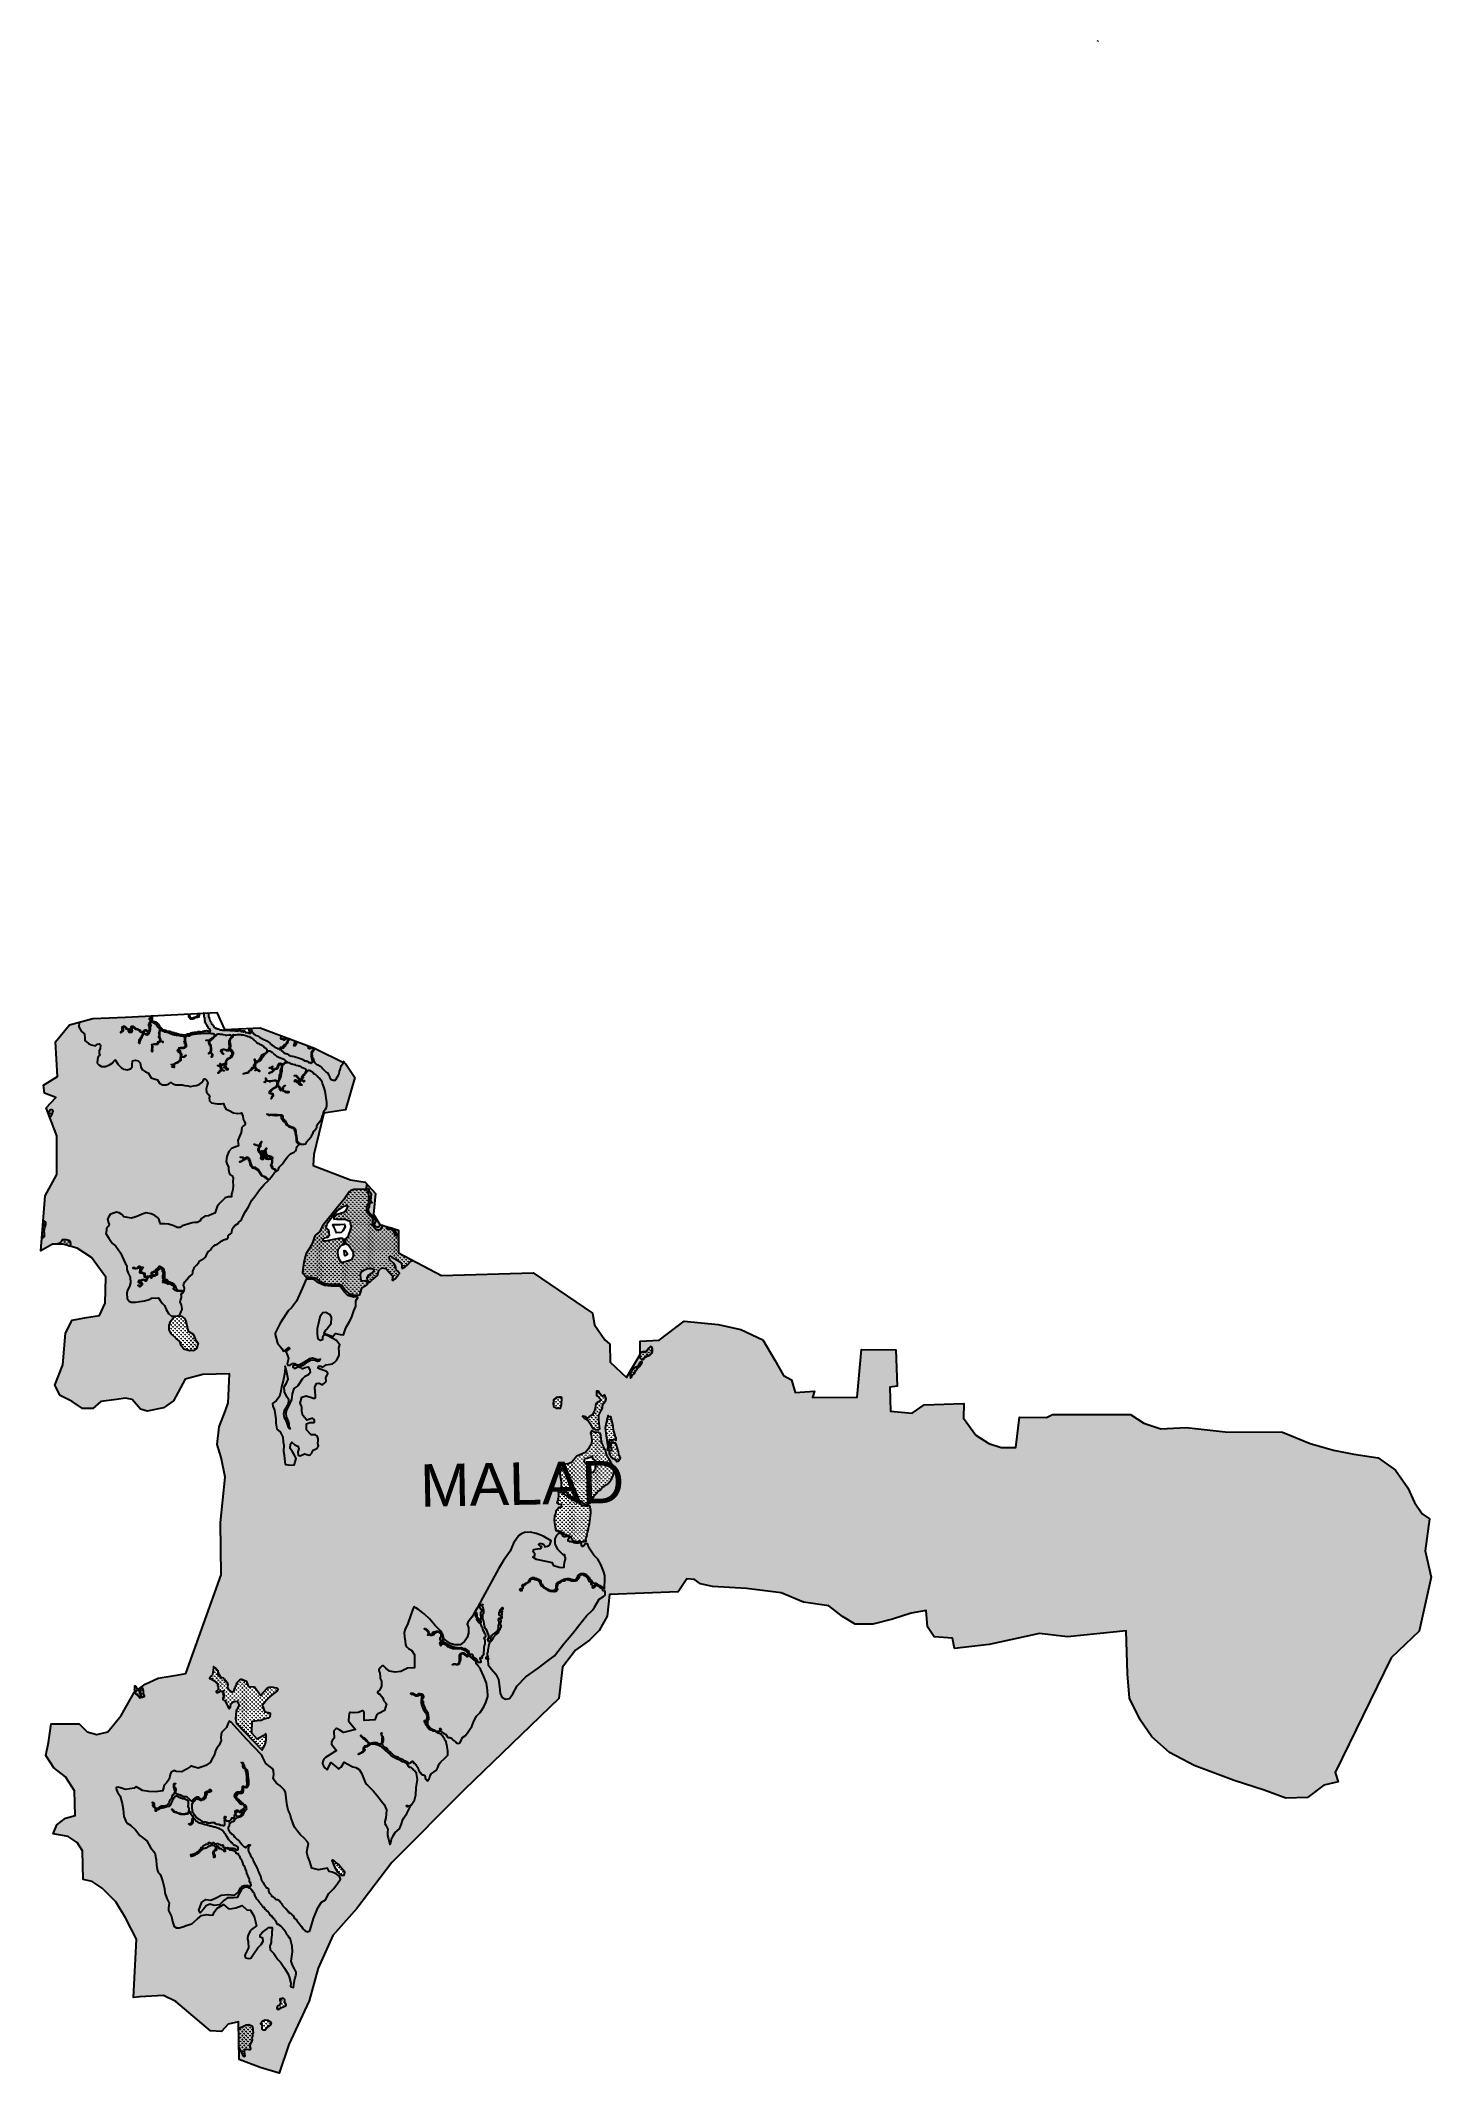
# Model space of a CAD drawing. Header units: metres. Extents: x 266585 to 279238, y 2117616 to 2136108.
import ezdxf

# ---------------------------------------------------------------- set-up
doc = ezdxf.new("R2010")
doc.units = ezdxf.units.M
for name, color, linetype in [('MANGROOVES', 112, 'Continuous'), ('village', 3, 'Continuous'), ('VILLAGE NAME', 250, 'Continuous')]:
    doc.layers.add(name, color=color, linetype=linetype)

msp = doc.modelspace()

# ---------------------------------------------------------------- texts
at = {"layer": 'VILLAGE NAME', "insert": (270034, 2123156), "char_height": 385.73, "attachment_point": 1, "rotation": 1.1028}
msp.add_mtext_dynamic_manual_height_columns('{\\fArial|b0|i0|c0|p34;MALAD}', width=2578.43, gutter_width=1929, heights=[0], dxfattribs=at)

# ---------------------------------------------------------------- hatches: boundary and pattern name
at = {"layer": 'MANGROOVES'}
h = msp.add_hatch(dxfattribs=at)
h.set_pattern_fill('GRASS', color=256)
h.paths.add_polyline_path([(268113, 2127239), (268113, 2127247), (268113, 2127251), (268113, 2127259), (268114, 2127264), (268064, 2127261), (268066, 2127259), (268070, 2127255), (268070, 2127251), (268073, 2127247), (268073, 2127231), (268073, 2127227), (268073, 2127223), (268077, 2127219), (268077, 2127211), (268077, 2127207), (268077, 2127203), (268077, 2127195), (268081, 2127191), (268081, 2127187), (268080, 2127183), (268080, 2127179), (268084, 2127175), (268088, 2127167), (268092, 2127159), (268096, 2127155), (268100, 2127147), (268104, 2127139), (268108, 2127131), (268111, 2127123), (268115, 2127119), (268123, 2127115), (268123, 2127111), (268127, 2127111), (268127, 2127107), (268131, 2127103), (268131, 2127099), (268127, 2127099), (268127, 2127095), (268123, 2127095), (268119, 2127095), (268115, 2127095), (268107, 2127099), (268103, 2127099), (268095, 2127104), (268091, 2127104), (268087, 2127100), (268083, 2127100), (268075, 2127100), (268071, 2127096), (268059, 2127096), (268055, 2127092), (268051, 2127092), (268039, 2127092), (268035, 2127093), (268027, 2127093), (268019, 2127093), (268003, 2127089), (267984, 2127089), (267972, 2127085), (267964, 2127086), (267960, 2127082), (267952, 2127082), (267948, 2127078), (267936, 2127074), (267932, 2127074), (267928, 2127074), (267920, 2127074), (267920, 2127070), (267916, 2127070), (267912, 2127066), (267908, 2127067), (267900, 2127063), (267896, 2127063), (267888, 2127063), (267880, 2127063), (267876, 2127063), (267868, 2127067), (267860, 2127067), (267852, 2127067), (267840, 2127071), (267836, 2127072), (267828, 2127076), (267820, 2127080), (267816, 2127080), (267804, 2127080), (267800, 2127084), (267792, 2127084), (267773, 2127092), (267761, 2127097), (267753, 2127097), (267733, 2127101), (267729, 2127101), (267725, 2127105), (267713, 2127105), (267705, 2127109), (267697, 2127113), (267689, 2127117), (267685, 2127122), (267681, 2127122), (267681, 2127126), (267678, 2127130), (267674, 2127130), (267670, 2127138), (267666, 2127142), (267658, 2127158), (267654, 2127162), (267650, 2127166), (267646, 2127170), (267642, 2127174), (267638, 2127178), (267634, 2127182), (267627, 2127182), (267619, 2127186), (267607, 2127186), (267603, 2127190), (267599, 2127191), (267599, 2127194), (267599, 2127198), (267599, 2127202), (267599, 2127206), (267599, 2127214), (267599, 2127218), (267599, 2127222), (267603, 2127238), (267356, 2127225), (267059, 2127211), (266848, 2127155), (266721, 2127000), (266739, 2126684), (266612, 2126605), (266620, 2126534), (266723, 2126494), (266636, 2126399), (266733, 2126145), (266733, 2125794), (266626, 2125598), (266585, 2125098), (266692, 2125158), (266787, 2125158), (266918, 2125122), (267048, 2125039), (267179, 2124860), (267173, 2124622), (267120, 2124509), (267001, 2124492), (266870, 2124468), (266811, 2124349), (266787, 2124061), (266715, 2123877), (266763, 2123782), (266870, 2123728), (266965, 2123663), (267060, 2123663), (267132, 2123728), (267274, 2123746), (267358, 2123758), (267417, 2123746), (267494, 2123657), (267554, 2123639), (267703, 2123669), (267792, 2123734), (267899, 2123930), (268059, 2123972), (268303, 2123978), (268291, 2123716), (268268, 2123645), (268208, 2123496), (268190, 2123336), (268226, 2123217), (268262, 2123038), (268220, 2122628), (268226, 2122152), (267905, 2121254), (267839, 2121240), (267655, 2121210), (267536, 2121157), (267435, 2121079), (267316, 2120871), (267197, 2120722), (267096, 2120699), (267007, 2120722), (266935, 2120794), (266680, 2120794), (266656, 2120627), (266632, 2120508), (266704, 2120395), (266811, 2120312), (266894, 2120187), (266900, 2119961), (266811, 2119937), (266733, 2119878), (266698, 2119795), (266834, 2119771), (266918, 2119717), (266965, 2119640), (266971, 2119378), (267054, 2119361), (267144, 2119301), (267268, 2119176), (267357, 2119031), (267458, 2118835), (267428, 2118306), (267487, 2118311), (267701, 2118323), (267814, 2118270), (268011, 2118103), (268130, 2118002), (268231, 2117996), (268290, 2118062), (268385, 2118085), (268391, 2117741), (268582, 2117669), (268754, 2117616), (268843, 2117877), (269028, 2118276), (269111, 2118573), (269242, 2118871), (269462, 2119114), (269781, 2119533), (270441, 2120199), (271298, 2121027), (271333, 2121312), (271452, 2121467), (271577, 2121556), (271666, 2121645), (271738, 2121776), (271761, 2121972), (272386, 2121996), (272463, 2122115), (272535, 2122109), (272588, 2122068), (272698, 2122046), (273007, 2122028), (273323, 2121987), (273525, 2121903), (273757, 2121868), (273882, 2121773), (273995, 2121701), (274155, 2121701), (274334, 2121749), (274506, 2121802), (274643, 2121826), (274655, 2121678), (274714, 2121588), (274881, 2121576), (274899, 2121481), (275214, 2121517), (275672, 2121618), (275927, 2121588), (276463, 2121642), (276475, 2121249), (276492, 2121029), (276588, 2120833), (276695, 2120678), (276855, 2120536), (277081, 2120417), (277444, 2120280), (277717, 2120191), (277914, 2120119), (278110, 2120125), (278259, 2120238), (278391, 2120267), (278364, 2120354), (278872, 2121397), (279126, 2121637), (279238, 2122130), (279182, 2122370), (279223, 2122660), (279156, 2122705), (279085, 2122808), (279023, 2122941), (278911, 2123102), (278755, 2123214), (278532, 2123249), (278349, 2123285), (278135, 2123347), (277885, 2123450), (277363, 2123452), (277007, 2123492), (276777, 2123479), (276621, 2123532), (276500, 2123608), (275791, 2123608), (275738, 2123581), (275492, 2123586), (275457, 2123309), (275325, 2123309), (275213, 2123345), (275093, 2123421), (274981, 2123577), (274986, 2123710), (274624, 2123697), (274513, 2123621), (274317, 2123639), (274312, 2123858), (274379, 2123867), (274366, 2124197), (274053, 2124201), (274013, 2123768), (273607, 2123764), (273625, 2123822), (273451, 2123809), (273416, 2123925), (273344, 2123965), (273264, 2124103), (273157, 2124290), (272954, 2124384), (272748, 2124429), (272441, 2124460), (272213, 2124286), (272039, 2124277), (272039, 2124156), (271914, 2123947), (271767, 2124085), (271763, 2124250), (271718, 2124290), (271624, 2124424), (271607, 2124531), (271067, 2124897), (270233, 2124875), (269840, 2125080), (269840, 2125285), (269671, 2125338), (269613, 2125432), (269631, 2125619), (269537, 2125722), (269403, 2125744), (269064, 2125874), (269069, 2125976), (269160, 2126351), (269357, 2126380), (269442, 2126676), (269357, 2126803), (269075, 2126943), (268582, 2127127), (268474, 2127122), (268474, 2127122), (268474, 2127118), (268478, 2127118), (268478, 2127114), (268482, 2127110), (268482, 2127106), (268481, 2127102), (268485, 2127098), (268485, 2127094), (268489, 2127090), (268493, 2127090), (268493, 2127086), (268497, 2127082), (268497, 2127078), (268493, 2127078), (268489, 2127078), (268481, 2127078), (268477, 2127082), (268469, 2127086), (268461, 2127086), (268453, 2127086), (268449, 2127086), (268449, 2127090), (268442, 2127095), (268438, 2127099), (268434, 2127099), (268434, 2127095), (268430, 2127091), (268426, 2127091), (268426, 2127095), (268422, 2127095), (268422, 2127099), (268418, 2127099), (268414, 2127095), (268410, 2127095), (268410, 2127099), (268406, 2127103), (268402, 2127103), (268398, 2127103), (268394, 2127103), (268382, 2127099), (268378, 2127099), (268370, 2127100), (268362, 2127100), (268358, 2127100), (268350, 2127104), (268346, 2127104), (268342, 2127104), (268338, 2127104), (268334, 2127104), (268330, 2127100), (268326, 2127104), (268322, 2127104), (268314, 2127104), (268310, 2127104), (268306, 2127104), (268302, 2127105), (268286, 2127105), (268282, 2127105), (268266, 2127105), (268259, 2127105), (268247, 2127105), (268239, 2127105), (268231, 2127110), (268223, 2127110), (268215, 2127110), (268207, 2127114), (268199, 2127118), (268195, 2127118), (268187, 2127122), (268183, 2127122), (268179, 2127122), (268179, 2127126), (268175, 2127126), (268167, 2127130), (268159, 2127138), (268156, 2127143), (268156, 2127147), (268152, 2127151), (268148, 2127155), (268144, 2127159), (268140, 2127163), (268136, 2127175), (268132, 2127183), (268128, 2127187), (268125, 2127199), (268121, 2127207), (268117, 2127219), (268117, 2127223), (268113, 2127227), (268113, 2127231), (268113, 2127235)])
h.paths.add_polyline_path([(269280, 2125460), (269346, 2125504), (269371, 2125510), (269378, 2125498), (269362, 2125464), (269335, 2125444), (269281, 2125430), (269252, 2125408), (269251, 2125390), (269280, 2125387), (269354, 2125386), (269397, 2125367), (269410, 2125314), (269379, 2125226), (269353, 2125203), (269360, 2125161), (269385, 2125154), (269428, 2125088), (269427, 2125050), (269413, 2125017), (269355, 2124998), (269321, 2124988), (269300, 2125022), (269288, 2125070), (269292, 2125113), (269310, 2125139), (269331, 2125152), (269348, 2125159), (269333, 2125210), (269298, 2125211), (269238, 2125197), (269191, 2125190), (269157, 2125185), (269153, 2125200), (269169, 2125217), (269199, 2125222), (269213, 2125240), (269208, 2125287), (269181, 2125306), (269188, 2125334), (269201, 2125360), (269246, 2125421)], flags=16)
h.paths.add_polyline_path([(269243, 2125339), (269269, 2125339), (269310, 2125339), (269349, 2125341), (269356, 2125317), (269335, 2125281), (269320, 2125265), (269272, 2125261), (269266, 2125285), (269254, 2125312)], flags=0)
h.paths.add_polyline_path([(269345, 2125102), (269359, 2125097), (269374, 2125077), (269375, 2125061), (269354, 2125052), (269350, 2125065)], flags=0)
h.paths.add_polyline_path([(269001, 2124842), (269046, 2124842), (269072, 2124837), (269113, 2124808), (269167, 2124783), (269229, 2124776), (269301, 2124776), (269314, 2124772), (269351, 2124720), (269380, 2124693), (269431, 2124676), (269475, 2124680), (269452, 2124645), (269452, 2124594), (269434, 2124552), (269413, 2124490), (269394, 2124456), (269362, 2124398), (269343, 2124342), (269340, 2124334), (269310, 2124338), (269270, 2124347), (269259, 2124337), (269242, 2124318), (269161, 2124348), (269175, 2124378), (269193, 2124388), (269224, 2124431), (269227, 2124495), (269213, 2124523), (269180, 2124539), (269152, 2124537), (269131, 2124511), (269112, 2124430), (269104, 2124395), (269103, 2124341), (269111, 2124298), (269132, 2124282), (269149, 2124289), (269150, 2124313), (269165, 2124333), (269192, 2124327), (269237, 2124305), (269275, 2124284), (269295, 2124259), (269306, 2124245), (269299, 2124214), (269300, 2124184), (269300, 2124149), (269293, 2124127), (269277, 2124102), (269260, 2124086), (269239, 2124070), (269182, 2124061), (269162, 2124047), (269151, 2124041), (269135, 2124049), (269114, 2124050), (269110, 2124036), (269113, 2124028), (269185, 2124001), (269197, 2123981), (269194, 2123973), (269179, 2123946), (269183, 2123913), (269183, 2123910), (269174, 2123902), (269149, 2123880), (269149, 2123879), (269118, 2123894), (269094, 2123890), (269079, 2123859), (269081, 2123812), (269086, 2123788), (269084, 2123765), (269082, 2123759), (269077, 2123758), (269064, 2123757), (269058, 2123760), (269001, 2123778), (268962, 2123768), (268946, 2123712), (268957, 2123684), (268961, 2123673), (268962, 2123636), (268971, 2123599), (269007, 2123558), (269053, 2123572), (269061, 2123572), (269061, 2123572), (269072, 2123564), (269075, 2123556), (269077, 2123541), (269077, 2123540), (269068, 2123538), (269034, 2123536), (269004, 2123524), (269004, 2123469), (269046, 2123423), (269086, 2123423), (269088, 2123422), (269097, 2123416), (269105, 2123406), (269110, 2123389), (269110, 2123372), (269107, 2123346), (269113, 2123323), (269111, 2123317), (269104, 2123306), (269098, 2123301), (269064, 2123284), (269049, 2123255), (269041, 2123246), (269029, 2123238), (269027, 2123238), (268984, 2123253), (268947, 2123232), (268929, 2123238), (268926, 2123269), (268933, 2123296), (268925, 2123320), (268896, 2123333), (268870, 2123357), (268857, 2123339), (268855, 2123299), (268876, 2123269), (268896, 2123232), (268909, 2123209), (268896, 2123170), (268894, 2123155), (268894, 2123155), (268889, 2123152), (268866, 2123149), (268813, 2123154), (268810, 2123158), (268802, 2123206), (268799, 2123241), (268793, 2123273), (268798, 2123329), (268792, 2123360), (268788, 2123402), (268765, 2123453), (268737, 2123472), (268734, 2123477), (268726, 2123531), (268724, 2123567), (268712, 2123648), (268698, 2123684), (268695, 2123711), (268729, 2123735), (268759, 2123773), (268770, 2123821), (268777, 2123861), (268792, 2123917), (268805, 2123991), (268810, 2124048), (268822, 2124006), (268836, 2123930), (268822, 2123894), (268801, 2123860), (268804, 2123815), (268825, 2123769), (268842, 2123743), (268839, 2123706), (268824, 2123681), (268806, 2123657), (268798, 2123615), (268802, 2123578), (268823, 2123549), (268833, 2123513), (268837, 2123495), (268850, 2123480), (268856, 2123478), (268842, 2123504), (268842, 2123528), (268836, 2123551), (268818, 2123585), (268815, 2123622), (268823, 2123652), (268840, 2123684), (268868, 2123746), (268874, 2123797), (268887, 2123845), (268926, 2123869), (268964, 2123932), (268985, 2123953), (269023, 2123969), (269036, 2123992), (269034, 2124015), (269018, 2124043), (268992, 2124037), (268965, 2124024), (268949, 2124037), (268925, 2124043), (268895, 2124029), (268878, 2124039), (268880, 2124050), (268901, 2124057), (268923, 2124051), (268950, 2124046), (268970, 2124055), (268999, 2124078), (269037, 2124100), (269061, 2124105), (269083, 2124101), (269105, 2124091), (269118, 2124096), (269131, 2124113), (269102, 2124109), (269079, 2124118), (269057, 2124125), (269035, 2124118), (269008, 2124101), (268976, 2124081), (268941, 2124061), (268920, 2124061), (268896, 2124074), (268876, 2124072), (268856, 2124057), (268835, 2124057), (268827, 2124071), (268835, 2124095), (268841, 2124119), (268830, 2124146), (268816, 2124184), (268852, 2124210), (268842, 2124218), (268814, 2124198), (268795, 2124187), (268778, 2124210), (268739, 2124257), (268718, 2124337), (268718, 2124350), (268765, 2124439), (268837, 2124553), (268868, 2124581), (268912, 2124641), (268963, 2124755)], flags=16)
h.paths.add_polyline_path([(267865, 2124504), (267896, 2124479), (267909, 2124446), (267927, 2124368), (267973, 2124339), (267992, 2124298), (268019, 2124258), (268003, 2124211), (267977, 2124192), (267939, 2124190), (267887, 2124205), (267863, 2124236), (267851, 2124273), (267817, 2124301), (267773, 2124343), (267754, 2124379), (267754, 2124418), (267765, 2124455), (267783, 2124481), (267807, 2124503), (267828, 2124507)], flags=16)
h.paths.add_polyline_path([(271260, 2123752), (271268, 2123752), (271272, 2123752), (271272, 2123756), (271276, 2123756), (271276, 2123760), (271276, 2123764), (271280, 2123763), (271284, 2123763), (271288, 2123767), (271292, 2123763), (271296, 2123763), (271300, 2123767), (271304, 2123767), (271312, 2123767), (271316, 2123767), (271320, 2123767), (271324, 2123763), (271328, 2123763), (271327, 2123759), (271327, 2123743), (271327, 2123735), (271323, 2123731), (271323, 2123727), (271323, 2123723), (271323, 2123719), (271323, 2123707), (271323, 2123699), (271323, 2123695), (271322, 2123687), (271318, 2123675), (271314, 2123671), (271314, 2123667), (271310, 2123667), (271306, 2123663), (271302, 2123668), (271298, 2123668), (271294, 2123672), (271290, 2123668), (271286, 2123668), (271274, 2123668), (271270, 2123672), (271266, 2123672), (271263, 2123676), (271255, 2123680), (271251, 2123684), (271251, 2123688), (271251, 2123696), (271247, 2123700), (271247, 2123704), (271247, 2123708), (271247, 2123712), (271247, 2123716), (271251, 2123720), (271251, 2123724), (271251, 2123732), (271251, 2123736), (271252, 2123740), (271252, 2123744), (271256, 2123744), (271256, 2123748)], flags=16)
h.paths.add_polyline_path([(271643, 2123822), (271647, 2123822), (271651, 2123822), (271655, 2123822), (271663, 2123818), (271673, 2123800), (271686, 2123784), (271698, 2123776), (271708, 2123786), (271718, 2123785), (271729, 2123753), (271724, 2123731), (271706, 2123710), (271696, 2123685), (271698, 2123668), (271685, 2123647), (271664, 2123604), (271662, 2123565), (271667, 2123528), (271673, 2123478), (271660, 2123469), (271632, 2123472), (271605, 2123485), (271596, 2123502), (271583, 2123530), (271563, 2123558), (271531, 2123576), (271515, 2123590), (271522, 2123595), (271546, 2123587), (271559, 2123577), (271569, 2123578), (271580, 2123592), (271584, 2123596), (271592, 2123596), (271596, 2123600), (271600, 2123603), (271608, 2123607), (271608, 2123615), (271612, 2123619), (271620, 2123635), (271624, 2123647), (271629, 2123667), (271633, 2123687), (271637, 2123702), (271637, 2123706), (271641, 2123710), (271645, 2123714), (271649, 2123718), (271653, 2123722), (271661, 2123726), (271665, 2123726), (271669, 2123730), (271673, 2123730), (271678, 2123734), (271678, 2123738), (271678, 2123742), (271678, 2123746), (271678, 2123750), (271674, 2123754), (271670, 2123758), (271666, 2123762), (271662, 2123766), (271662, 2123770), (271658, 2123774), (271650, 2123778), (271646, 2123778), (271642, 2123782), (271642, 2123786), (271642, 2123790), (271643, 2123802), (271643, 2123810), (271643, 2123818)], flags=16)
h.paths.add_polyline_path([(271969, 2124014), (271986, 2124032), (272001, 2124040), (272019, 2124045), (272024, 2124060), (272035, 2124082), (272049, 2124090), (272059, 2124087), (272057, 2124087), (272057, 2124083), (272049, 2124071), (272049, 2124067), (272041, 2124055), (272033, 2124047), (272028, 2124043), (272024, 2124039), (272020, 2124039), (272020, 2124035), (272012, 2124024), (272004, 2124012), (271984, 2123980), (271980, 2123980), (271976, 2123976), (271976, 2123972), (271968, 2123964), (271963, 2123957), (271963, 2123953), (271959, 2123949), (271955, 2123945), (271951, 2123941), (271951, 2123941), (271949, 2123963), (271956, 2123996)], flags=16)
h.paths.add_polyline_path([(271596, 2123460), (271622, 2123450), (271662, 2123447), (271673, 2123439), (271681, 2123423), (271681, 2123407), (271685, 2123399), (271684, 2123391), (271688, 2123367), (271692, 2123359), (271692, 2123351), (271696, 2123339), (271703, 2123327), (271707, 2123315), (271711, 2123303), (271719, 2123291), (271723, 2123287), (271723, 2123283), (271727, 2123279), (271726, 2123271), (271730, 2123259), (271730, 2123255), (271734, 2123251), (271734, 2123243), (271738, 2123235), (271742, 2123227), (271746, 2123219), (271753, 2123207), (271773, 2123175), (271777, 2123167), (271784, 2123151), (271788, 2123143), (271792, 2123139), (271792, 2123135), (271796, 2123131), (271796, 2123123), (271800, 2123115), (271800, 2123111), (271800, 2123099), (271799, 2123087), (271799, 2123079), (271799, 2123075), (271795, 2123067), (271795, 2123063), (271795, 2123055), (271791, 2123047), (271787, 2123039), (271783, 2123027), (271779, 2123019), (271774, 2123011), (271766, 2123004), (271762, 2123000), (271758, 2122992), (271750, 2122988), (271742, 2122976), (271734, 2122972), (271714, 2122957), (271706, 2122953), (271694, 2122945), (271686, 2122933), (271678, 2122925), (271666, 2122917), (271637, 2122886), (271629, 2122878), (271621, 2122870), (271617, 2122866), (271617, 2122862), (271613, 2122855), (271609, 2122851), (271609, 2122847), (271605, 2122843), (271605, 2122839), (271605, 2122835), (271601, 2122827), (271600, 2122811), (271596, 2122811), (271592, 2122811), (271588, 2122807), (271584, 2122807), (271576, 2122799), (271572, 2122795), (271568, 2122795), (271568, 2122791), (271564, 2122792), (271560, 2122792), (271556, 2122792), (271552, 2122792), (271548, 2122792), (271544, 2122792), (271540, 2122792), (271536, 2122792), (271532, 2122796), (271528, 2122796), (271524, 2122800), (271521, 2122804), (271513, 2122816), (271509, 2122816), (271505, 2122820), (271501, 2122824), (271497, 2122824), (271489, 2122824), (271485, 2122825), (271481, 2122825), (271477, 2122829), (271473, 2122829), (271465, 2122829), (271461, 2122833), (271449, 2122837), (271441, 2122841), (271438, 2122845), (271422, 2122853), (271410, 2122861), (271402, 2122870), (271394, 2122874), (271375, 2122894), (271367, 2122902), (271359, 2122906), (271351, 2122910), (271339, 2122918), (271335, 2122918), (271335, 2122922), (271331, 2122922), (271331, 2122926), (271331, 2122930), (271329, 2122930), (271321, 2122958), (271320, 2122999), (271312, 2123045), (271308, 2123070), (271311, 2123089), (271318, 2123104), (271336, 2123137), (271339, 2123167), (271351, 2123161), (271379, 2123159), (271414, 2123172), (271435, 2123196), (271463, 2123231), (271543, 2123263), (271566, 2123295), (271582, 2123321), (271595, 2123336), (271601, 2123366), (271596, 2123406), (271588, 2123444)], flags=16)
h.paths.add_polyline_path([(271747, 2123601), (271747, 2123597), (271751, 2123593), (271755, 2123589), (271763, 2123589), (271767, 2123589), (271771, 2123589), (271775, 2123585), (271775, 2123577), (271794, 2123505), (271793, 2123493), (271801, 2123457), (271812, 2123417), (271812, 2123413), (271816, 2123405), (271820, 2123401), (271820, 2123397), (271820, 2123393), (271820, 2123385), (271820, 2123381), (271820, 2123377), (271816, 2123377), (271816, 2123385), (271812, 2123385), (271808, 2123385), (271804, 2123385), (271800, 2123381), (271796, 2123382), (271792, 2123378), (271788, 2123378), (271784, 2123378), (271776, 2123378), (271768, 2123374), (271764, 2123374), (271760, 2123374), (271760, 2123370), (271756, 2123370), (271756, 2123366), (271756, 2123362), (271760, 2123358), (271760, 2123354), (271759, 2123342), (271759, 2123314), (271755, 2123306), (271755, 2123302), (271751, 2123295), (271751, 2123291), (271751, 2123287), (271751, 2123283), (271762, 2123282), (271766, 2123278), (271770, 2123278), (271774, 2123278), (271778, 2123282), (271778, 2123286), (271779, 2123294), (271779, 2123298), (271779, 2123302), (271775, 2123306), (271775, 2123310), (271771, 2123310), (271771, 2123318), (271771, 2123330), (271775, 2123346), (271775, 2123354), (271780, 2123358), (271784, 2123358), (271799, 2123354), (271807, 2123350), (271811, 2123349), (271815, 2123349), (271819, 2123345), (271823, 2123329), (271842, 2123269), (271849, 2123233), (271853, 2123229), (271853, 2123225), (271857, 2123217), (271861, 2123217), (271861, 2123213), (271857, 2123209), (271857, 2123205), (271853, 2123205), (271853, 2123201), (271849, 2123202), (271849, 2123194), (271849, 2123190), (271845, 2123190), (271841, 2123186), (271837, 2123186), (271825, 2123181), (271821, 2123186), (271817, 2123194), (271813, 2123198), (271813, 2123202), (271809, 2123206), (271805, 2123206), (271801, 2123210), (271797, 2123210), (271793, 2123210), (271789, 2123210), (271789, 2123214), (271781, 2123218), (271778, 2123223), (271774, 2123223), (271774, 2123227), (271770, 2123231), (271766, 2123235), (271762, 2123247), (271758, 2123255), (271758, 2123259), (271758, 2123263), (271758, 2123271), (271758, 2123275), (271747, 2123283), (271743, 2123287), (271743, 2123291), (271743, 2123295), (271743, 2123299), (271743, 2123303), (271747, 2123307), (271747, 2123315), (271746, 2123316), (271731, 2123414), (271721, 2123488), (271739, 2123569)], flags=16)
h.paths.add_polyline_path([(271537, 2123210), (271558, 2123213), (271593, 2123224), (271604, 2123229), (271605, 2123211), (271606, 2123205), (271610, 2123205), (271614, 2123205), (271618, 2123201), (271622, 2123197), (271630, 2123193), (271634, 2123189), (271638, 2123181), (271641, 2123177), (271641, 2123173), (271641, 2123169), (271641, 2123161), (271641, 2123157), (271641, 2123153), (271637, 2123153), (271637, 2123149), (271633, 2123141), (271629, 2123137), (271629, 2123133), (271629, 2123121), (271629, 2123117), (271629, 2123113), (271625, 2123105), (271620, 2123097), (271620, 2123093), (271616, 2123085), (271612, 2123082), (271608, 2123082), (271604, 2123082), (271596, 2123078), (271592, 2123082), (271588, 2123086), (271589, 2123094), (271585, 2123098), (271585, 2123106), (271581, 2123114), (271581, 2123118), (271577, 2123130), (271575, 2123132), (271559, 2123142), (271530, 2123180)], flags=0)
h.paths.add_polyline_path([(271293, 2122922), (271307, 2122931), (271323, 2122914), (271319, 2122911), (271319, 2122907), (271323, 2122907), (271323, 2122903), (271327, 2122899), (271331, 2122895), (271335, 2122894), (271339, 2122894), (271343, 2122898), (271347, 2122902), (271347, 2122898), (271347, 2122894), (271347, 2122890), (271347, 2122886), (271347, 2122882), (271350, 2122882), (271354, 2122878), (271366, 2122874), (271370, 2122874), (271370, 2122870), (271374, 2122870), (271378, 2122866), (271382, 2122858), (271386, 2122854), (271394, 2122850), (271394, 2122846), (271398, 2122846), (271402, 2122846), (271406, 2122846), (271410, 2122842), (271414, 2122838), (271417, 2122833), (271433, 2122829), (271441, 2122825), (271461, 2122817), (271469, 2122813), (271481, 2122813), (271485, 2122809), (271489, 2122805), (271493, 2122801), (271497, 2122800), (271504, 2122788), (271508, 2122788), (271508, 2122784), (271512, 2122784), (271516, 2122780), (271520, 2122780), (271524, 2122780), (271532, 2122784), (271536, 2122784), (271540, 2122784), (271540, 2122780), (271544, 2122776), (271548, 2122776), (271552, 2122776), (271556, 2122776), (271564, 2122780), (271568, 2122780), (271572, 2122779), (271576, 2122779), (271580, 2122775), (271584, 2122771), (271584, 2122767), (271584, 2122763), (271584, 2122759), (271588, 2122755), (271587, 2122747), (271591, 2122739), (271591, 2122735), (271591, 2122731), (271591, 2122727), (271591, 2122723), (271591, 2122719), (271591, 2122711), (271587, 2122696), (271587, 2122688), (271586, 2122664), (271582, 2122640), (271578, 2122616), (271573, 2122592), (271569, 2122572), (271565, 2122557), (271560, 2122537), (271556, 2122517), (271556, 2122509), (271548, 2122493), (271548, 2122485), (271544, 2122481), (271544, 2122477), (271544, 2122473), (271544, 2122469), (271547, 2122465), (271547, 2122461), (271547, 2122457), (271543, 2122457), (271539, 2122457), (271539, 2122453), (271535, 2122457), (271531, 2122453), (271527, 2122454), (271523, 2122454), (271519, 2122454), (271515, 2122454), (271511, 2122454), (271507, 2122450), (271503, 2122450), (271499, 2122450), (271495, 2122450), (271496, 2122454), (271492, 2122458), (271488, 2122462), (271484, 2122462), (271480, 2122458), (271472, 2122454), (271468, 2122454), (271468, 2122450), (271464, 2122450), (271460, 2122451), (271456, 2122451), (271452, 2122451), (271448, 2122451), (271448, 2122455), (271444, 2122455), (271440, 2122455), (271436, 2122459), (271428, 2122463), (271424, 2122463), (271424, 2122467), (271420, 2122471), (271416, 2122479), (271416, 2122483), (271408, 2122491), (271409, 2122495), (271405, 2122499), (271401, 2122499), (271397, 2122503), (271393, 2122507), (271389, 2122507), (271385, 2122511), (271381, 2122511), (271377, 2122511), (271365, 2122516), (271361, 2122516), (271357, 2122516), (271353, 2122520), (271345, 2122524), (271341, 2122528), (271333, 2122536), (271330, 2122536), (271322, 2122540), (271318, 2122544), (271314, 2122544), (271310, 2122548), (271306, 2122548), (271302, 2122548), (271294, 2122549), (271290, 2122549), (271278, 2122553), (271274, 2122553), (271273, 2122553), (271263, 2122606), (271258, 2122648), (271261, 2122684), (271271, 2122718), (271273, 2122732), (271289, 2122752), (271299, 2122762), (271325, 2122767), (271321, 2122795), (271294, 2122797), (271282, 2122806), (271293, 2122839), (271295, 2122874)], flags=16)
h.paths.add_polyline_path([(270959, 2122523), (270988, 2122535), (271041, 2122538), (271093, 2122526), (271136, 2122512), (271163, 2122501), (271230, 2122461), (271220, 2122432), (271210, 2122418), (271196, 2122411), (271172, 2122407), (271169, 2122419), (271159, 2122431), (271141, 2122435), (271125, 2122436), (271117, 2122430), (271117, 2122424), (271129, 2122413), (271144, 2122409), (271140, 2122399), (271136, 2122390), (271104, 2122388), (271088, 2122384), (271072, 2122381), (271065, 2122360), (271080, 2122345), (271080, 2122325), (271063, 2122313), (271095, 2122291), (271128, 2122285), (271226, 2122263), (271242, 2122259), (271253, 2122233), (271301, 2122218), (271321, 2122214), (271345, 2122217), (271345, 2122237), (271348, 2122264), (271356, 2122293), (271358, 2122313), (271350, 2122321), (271350, 2122337), (271335, 2122337), (271287, 2122385), (271264, 2122431), (271263, 2122478), (271279, 2122510), (271303, 2122532), (271309, 2122528), (271313, 2122528), (271321, 2122524), (271325, 2122524), (271325, 2122520), (271329, 2122520), (271329, 2122516), (271333, 2122512), (271337, 2122508), (271337, 2122504), (271341, 2122500), (271345, 2122500), (271349, 2122496), (271353, 2122496), (271357, 2122496), (271365, 2122500), (271369, 2122500), (271381, 2122499), (271385, 2122499), (271389, 2122499), (271389, 2122495), (271393, 2122495), (271393, 2122491), (271393, 2122487), (271392, 2122483), (271388, 2122479), (271388, 2122475), (271384, 2122476), (271384, 2122472), (271384, 2122464), (271384, 2122460), (271384, 2122456), (271388, 2122456), (271392, 2122456), (271396, 2122455), (271400, 2122451), (271404, 2122451), (271412, 2122455), (271416, 2122451), (271424, 2122451), (271428, 2122451), (271440, 2122443), (271444, 2122443), (271455, 2122439), (271459, 2122439), (271463, 2122439), (271467, 2122438), (271471, 2122438), (271475, 2122438), (271479, 2122442), (271483, 2122442), (271483, 2122446), (271487, 2122446), (271491, 2122446), (271491, 2122442), (271495, 2122442), (271499, 2122442), (271503, 2122438), (271507, 2122434), (271507, 2122430), (271507, 2122426), (271507, 2122418), (271507, 2122414), (271511, 2122414), (271511, 2122410), (271515, 2122410), (271519, 2122410), (271523, 2122414), (271527, 2122414), (271527, 2122418), (271531, 2122418), (271535, 2122426), (271535, 2122430), (271543, 2122433), (271547, 2122433), (271555, 2122433), (271559, 2122433), (271562, 2122430), (271568, 2122404), (271593, 2122365), (271617, 2122331), (271655, 2122294), (271681, 2122246), (271707, 2122183), (271718, 2122144), (271717, 2122095), (271716, 2122048), (271715, 2122022), (271704, 2122033), (271693, 2122041), (271689, 2122045), (271685, 2122049), (271681, 2122049), (271677, 2122053), (271665, 2122057), (271645, 2122069), (271637, 2122074), (271633, 2122074), (271629, 2122074), (271621, 2122074), (271613, 2122078), (271610, 2122078), (271606, 2122078), (271602, 2122082), (271602, 2122086), (271602, 2122090), (271602, 2122094), (271598, 2122094), (271594, 2122102), (271590, 2122106), (271578, 2122118), (271574, 2122126), (271567, 2122134), (271563, 2122138), (271555, 2122146), (271551, 2122151), (271547, 2122155), (271543, 2122155), (271539, 2122159), (271535, 2122159), (271531, 2122159), (271527, 2122163), (271523, 2122163), (271519, 2122163), (271515, 2122163), (271511, 2122163), (271507, 2122163), (271503, 2122163), (271499, 2122163), (271495, 2122159), (271491, 2122159), (271487, 2122155), (271483, 2122155), (271479, 2122152), (271475, 2122148), (271475, 2122144), (271471, 2122144), (271471, 2122140), (271471, 2122136), (271467, 2122132), (271463, 2122120), (271463, 2122116), (271459, 2122116), (271459, 2122112), (271455, 2122108), (271451, 2122108), (271447, 2122104), (271443, 2122104), (271439, 2122104), (271435, 2122104), (271431, 2122104), (271427, 2122109), (271419, 2122109), (271411, 2122109), (271403, 2122113), (271395, 2122113), (271391, 2122117), (271383, 2122117), (271379, 2122117), (271375, 2122117), (271367, 2122113), (271359, 2122114), (271355, 2122114), (271351, 2122110), (271347, 2122110), (271339, 2122106), (271339, 2122102), (271335, 2122102), (271331, 2122102), (271327, 2122102), (271323, 2122102), (271323, 2122098), (271311, 2122094), (271307, 2122090), (271299, 2122087), (271295, 2122087), (271291, 2122083), (271287, 2122079), (271283, 2122075), (271283, 2122071), (271279, 2122071), (271279, 2122063), (271275, 2122059), (271275, 2122051), (271275, 2122047), (271275, 2122043), (271274, 2122039), (271274, 2122035), (271278, 2122031), (271278, 2122027), (271278, 2122023), (271274, 2122023), (271270, 2122023), (271270, 2122015), (271266, 2122011), (271262, 2122011), (271258, 2122011), (271254, 2122011), (271246, 2122008), (271238, 2122008), (271234, 2122008), (271230, 2122008), (271226, 2122008), (271222, 2122012), (271214, 2122012), (271199, 2122020), (271191, 2122024), (271187, 2122028), (271179, 2122033), (271171, 2122037), (271163, 2122045), (271159, 2122049), (271155, 2122049), (271155, 2122053), (271151, 2122061), (271147, 2122065), (271143, 2122069), (271140, 2122069), (271140, 2122073), (271136, 2122077), (271136, 2122081), (271136, 2122089), (271132, 2122097), (271132, 2122101), (271128, 2122101), (271124, 2122105), (271120, 2122109), (271112, 2122109), (271108, 2122113), (271100, 2122117), (271096, 2122117), (271092, 2122121), (271089, 2122121), (271081, 2122122), (271077, 2122126), (271073, 2122126), (271069, 2122126), (271065, 2122126), (271061, 2122126), (271057, 2122126), (271053, 2122122), (271049, 2122122), (271045, 2122122), (271045, 2122118), (271041, 2122118), (271037, 2122114), (271037, 2122110), (271033, 2122106), (271032, 2122102), (271028, 2122098), (271028, 2122094), (271024, 2122091), (271020, 2122087), (271016, 2122083), (271012, 2122079), (271008, 2122079), (270996, 2122075), (270992, 2122071), (270988, 2122067), (270984, 2122063), (270976, 2122063), (270972, 2122063), (270972, 2122059), (270968, 2122059), (270968, 2122055), (270964, 2122052), (270968, 2122048), (270968, 2122044), (270972, 2122040), (270972, 2122043), (270972, 2122047), (270972, 2122051), (270976, 2122051), (270976, 2122055), (270980, 2122055), (270988, 2122055), (270992, 2122059), (270996, 2122063), (270996, 2122067), (271000, 2122067), (271004, 2122071), (271008, 2122071), (271012, 2122075), (271020, 2122079), (271024, 2122083), (271032, 2122086), (271036, 2122086), (271036, 2122090), (271036, 2122094), (271040, 2122098), (271040, 2122102), (271045, 2122110), (271049, 2122110), (271056, 2122110), (271068, 2122110), (271072, 2122110), (271076, 2122110), (271080, 2122106), (271084, 2122106), (271088, 2122106), (271096, 2122101), (271100, 2122101), (271108, 2122101), (271112, 2122101), (271112, 2122097), (271116, 2122097), (271120, 2122093), (271124, 2122093), (271124, 2122089), (271128, 2122085), (271128, 2122081), (271132, 2122069), (271131, 2122065), (271135, 2122061), (271139, 2122057), (271143, 2122049), (271147, 2122045), (271155, 2122041), (271159, 2122033), (271163, 2122033), (271167, 2122029), (271171, 2122025), (271175, 2122025), (271183, 2122021), (271187, 2122020), (271190, 2122016), (271198, 2122012), (271198, 2122008), (271202, 2122008), (271206, 2122004), (271214, 2122004), (271218, 2122004), (271222, 2122000), (271230, 2122000), (271234, 2122000), (271246, 2122000), (271254, 2121996), (271258, 2121996), (271262, 2121999), (271270, 2121999), (271274, 2121999), (271274, 2122003), (271278, 2122003), (271278, 2122007), (271282, 2122007), (271282, 2122011), (271286, 2122015), (271286, 2122019), (271286, 2122023), (271282, 2122031), (271282, 2122035), (271282, 2122039), (271283, 2122047), (271283, 2122051), (271287, 2122059), (271291, 2122063), (271291, 2122071), (271295, 2122071), (271295, 2122075), (271299, 2122075), (271307, 2122074), (271307, 2122078), (271311, 2122078), (271315, 2122082), (271319, 2122086), (271319, 2122090), (271323, 2122094), (271327, 2122094), (271327, 2122098), (271331, 2122098), (271335, 2122098), (271335, 2122094), (271339, 2122094), (271343, 2122094), (271347, 2122094), (271351, 2122094), (271355, 2122102), (271359, 2122102), (271363, 2122105), (271367, 2122105), (271371, 2122105), (271375, 2122105), (271379, 2122105), (271383, 2122101), (271395, 2122101), (271407, 2122097), (271419, 2122093), (271423, 2122093), (271427, 2122093), (271431, 2122093), (271435, 2122092), (271442, 2122092), (271450, 2122092), (271454, 2122096), (271458, 2122096), (271462, 2122096), (271462, 2122100), (271467, 2122104), (271471, 2122108), (271475, 2122112), (271475, 2122116), (271479, 2122120), (271483, 2122124), (271483, 2122128), (271483, 2122132), (271483, 2122136), (271483, 2122140), (271487, 2122140), (271491, 2122143), (271491, 2122147), (271495, 2122147), (271499, 2122147), (271503, 2122151), (271507, 2122151), (271511, 2122151), (271515, 2122151), (271519, 2122151), (271523, 2122151), (271523, 2122147), (271527, 2122147), (271531, 2122143), (271539, 2122143), (271543, 2122139), (271551, 2122131), (271555, 2122131), (271558, 2122127), (271558, 2122123), (271562, 2122118), (271566, 2122114), (271570, 2122106), (271570, 2122102), (271574, 2122094), (271574, 2122090), (271578, 2122090), (271578, 2122086), (271582, 2122086), (271590, 2122086), (271594, 2122082), (271594, 2122078), (271594, 2122074), (271593, 2122070), (271593, 2122066), (271593, 2122062), (271597, 2122062), (271601, 2122058), (271605, 2122058), (271609, 2122054), (271609, 2122050), (271609, 2122046), (271605, 2122042), (271605, 2122038), (271605, 2122034), (271609, 2122034), (271613, 2122030), (271617, 2122034), (271621, 2122038), (271625, 2122042), (271629, 2122042), (271629, 2122046), (271629, 2122050), (271625, 2122050), (271625, 2122054), (271629, 2122058), (271633, 2122058), (271637, 2122058), (271641, 2122058), (271649, 2122054), (271653, 2122049), (271657, 2122049), (271661, 2122045), (271669, 2122041), (271677, 2122033), (271688, 2122025), (271696, 2122017), (271700, 2122013), (271700, 2122009), (271704, 2122009), (271704, 2122005), (271708, 2122005), (271712, 2122005), (271716, 2122001), (271720, 2122001), (271721, 2122000), (271722, 2121966), (271705, 2121954), (271666, 2121929), (271625, 2121856), (271607, 2121828), (271550, 2121779), (271491, 2121702), (271428, 2121620), (271343, 2121520), (271260, 2121413), (271189, 2121361), (271111, 2121302), (271000, 2121222), (270920, 2121142), (270880, 2121068), (270851, 2121026), (270815, 2121021), (270782, 2121039), (270767, 2121073), (270761, 2121133), (270749, 2121200), (270725, 2121246), (270687, 2121294), (270658, 2121331), (270652, 2121375), (270652, 2121379), (270656, 2121379), (270656, 2121383), (270660, 2121387), (270660, 2121391), (270656, 2121391), (270652, 2121391), (270648, 2121391), (270644, 2121391), (270640, 2121387), (270636, 2121391), (270636, 2121395), (270636, 2121399), (270640, 2121399), (270640, 2121403), (270644, 2121403), (270648, 2121403), (270652, 2121403), (270652, 2121407), (270652, 2121411), (270652, 2121415), (270648, 2121419), (270648, 2121423), (270648, 2121427), (270648, 2121431), (270648, 2121439), (270653, 2121451), (270653, 2121459), (270653, 2121471), (270657, 2121479), (270661, 2121502), (270662, 2121514), (270662, 2121518), (270666, 2121522), (270666, 2121526), (270670, 2121530), (270670, 2121534), (270674, 2121538), (270686, 2121550), (270690, 2121554), (270690, 2121558), (270694, 2121562), (270706, 2121585), (270710, 2121589), (270714, 2121593), (270715, 2121597), (270719, 2121601), (270723, 2121605), (270735, 2121613), (270743, 2121621), (270747, 2121625), (270747, 2121629), (270751, 2121629), (270751, 2121633), (270751, 2121641), (270755, 2121640), (270755, 2121644), (270759, 2121648), (270763, 2121652), (270763, 2121660), (270767, 2121664), (270771, 2121672), (270771, 2121676), (270771, 2121680), (270772, 2121684), (270775, 2121684), (270776, 2121688), (270772, 2121688), (270772, 2121692), (270772, 2121696), (270768, 2121696), (270768, 2121700), (270764, 2121700), (270760, 2121700), (270760, 2121704), (270760, 2121708), (270764, 2121712), (270768, 2121712), (270768, 2121716), (270768, 2121720), (270772, 2121724), (270772, 2121728), (270772, 2121732), (270772, 2121736), (270768, 2121740), (270768, 2121744), (270768, 2121748), (270772, 2121748), (270773, 2121752), (270776, 2121752), (270781, 2121756), (270781, 2121760), (270781, 2121764), (270781, 2121768), (270781, 2121771), (270777, 2121776), (270777, 2121772), (270777, 2121768), (270777, 2121764), (270777, 2121760), (270773, 2121760), (270769, 2121756), (270765, 2121756), (270765, 2121752), (270761, 2121752), (270757, 2121756), (270753, 2121756), (270753, 2121752), (270753, 2121748), (270752, 2121744), (270752, 2121736), (270752, 2121732), (270756, 2121724), (270756, 2121716), (270756, 2121712), (270756, 2121708), (270756, 2121704), (270752, 2121696), (270752, 2121692), (270752, 2121688), (270752, 2121680), (270751, 2121676), (270751, 2121668), (270751, 2121664), (270747, 2121660), (270747, 2121653), (270743, 2121649), (270739, 2121641), (270739, 2121637), (270735, 2121637), (270735, 2121633), (270731, 2121629), (270727, 2121629), (270727, 2121625), (270723, 2121625), (270719, 2121621), (270715, 2121621), (270711, 2121617), (270707, 2121613), (270699, 2121609), (270695, 2121605), (270691, 2121602), (270687, 2121594), (270687, 2121590), (270682, 2121586), (270678, 2121578), (270678, 2121574), (270678, 2121570), (270682, 2121570), (270682, 2121566), (270682, 2121562), (270682, 2121558), (270678, 2121554), (270674, 2121550), (270670, 2121546), (270666, 2121546), (270662, 2121546), (270658, 2121546), (270654, 2121550), (270654, 2121554), (270654, 2121558), (270650, 2121562), (270654, 2121562), (270654, 2121566), (270659, 2121582), (270659, 2121586), (270659, 2121590), (270659, 2121594), (270659, 2121602), (270655, 2121606), (270655, 2121614), (270651, 2121618), (270651, 2121626), (270647, 2121630), (270643, 2121638), (270640, 2121646), (270632, 2121662), (270628, 2121666), (270624, 2121674), (270624, 2121682), (270620, 2121686), (270620, 2121694), (270617, 2121706), (270613, 2121730), (270609, 2121742), (270605, 2121750), (270605, 2121758), (270605, 2121762), (270606, 2121770), (270606, 2121778), (270606, 2121782), (270606, 2121786), (270610, 2121798), (270614, 2121798), (270614, 2121802), (270614, 2121806), (270614, 2121810), (270614, 2121818), (270614, 2121822), (270614, 2121826), (270614, 2121834), (270611, 2121838), (270611, 2121842), (270607, 2121854), (270607, 2121858), (270603, 2121862), (270603, 2121866), (270603, 2121870), (270603, 2121874), (270607, 2121878), (270607, 2121882), (270603, 2121882), (270599, 2121882), (270595, 2121882), (270595, 2121878), (270591, 2121878), (270591, 2121874), (270587, 2121874), (270583, 2121878), (270579, 2121882), (270575, 2121878), (270575, 2121874), (270575, 2121870), (270575, 2121866), (270579, 2121862), (270583, 2121850), (270587, 2121846), (270591, 2121838), (270591, 2121834), (270595, 2121834), (270598, 2121830), (270602, 2121826), (270602, 2121822), (270602, 2121818), (270598, 2121818), (270594, 2121814), (270590, 2121810), (270590, 2121806), (270590, 2121802), (270590, 2121798), (270590, 2121794), (270590, 2121790), (270590, 2121778), (270594, 2121774), (270594, 2121770), (270594, 2121766), (270593, 2121758), (270589, 2121750), (270589, 2121742), (270589, 2121738), (270589, 2121734), (270589, 2121730), (270593, 2121726), (270593, 2121722), (270593, 2121718), (270589, 2121719), (270585, 2121719), (270581, 2121719), (270577, 2121723), (270573, 2121727), (270573, 2121731), (270569, 2121735), (270569, 2121739), (270573, 2121747), (270569, 2121751), (270569, 2121755), (270565, 2121755), (270562, 2121759), (270558, 2121763), (270554, 2121767), (270554, 2121771), (270554, 2121779), (270554, 2121783), (270554, 2121787), (270550, 2121795), (270550, 2121799), (270550, 2121803), (270550, 2121807), (270546, 2121807), (270542, 2121807), (270538, 2121807), (270538, 2121803), (270538, 2121799), (270538, 2121795), (270538, 2121791), (270542, 2121783), (270542, 2121775), (270546, 2121767), (270550, 2121763), (270550, 2121759), (270554, 2121759), (270558, 2121759), (270558, 2121755), (270557, 2121751), (270557, 2121747), (270553, 2121747), (270553, 2121743), (270557, 2121739), (270557, 2121735), (270561, 2121731), (270565, 2121727), (270569, 2121727), (270569, 2121719), (270573, 2121719), (270573, 2121715), (270581, 2121711), (270585, 2121707), (270589, 2121703), (270592, 2121695), (270596, 2121687), (270600, 2121679), (270604, 2121671), (270608, 2121655), (270612, 2121651), (270612, 2121647), (270623, 2121626), (270627, 2121618), (270631, 2121610), (270631, 2121606), (270631, 2121602), (270635, 2121598), (270635, 2121594), (270631, 2121594), (270631, 2121590), (270631, 2121587), (270627, 2121583), (270623, 2121579), (270619, 2121579), (270619, 2121575), (270623, 2121571), (270626, 2121563), (270630, 2121555), (270630, 2121547), (270630, 2121543), (270630, 2121535), (270630, 2121527), (270630, 2121519), (270626, 2121515), (270622, 2121507), (270622, 2121503), (270621, 2121499), (270621, 2121491), (270621, 2121487), (270621, 2121483), (270621, 2121475), (270621, 2121471), (270621, 2121467), (270621, 2121463), (270617, 2121451), (270617, 2121447), (270617, 2121439), (270617, 2121435), (270617, 2121431), (270616, 2121427), (270612, 2121423), (270608, 2121420), (270604, 2121416), (270600, 2121412), (270600, 2121408), (270604, 2121404), (270604, 2121400), (270600, 2121396), (270600, 2121392), (270596, 2121392), (270592, 2121392), (270588, 2121392), (270584, 2121396), (270584, 2121392), (270584, 2121388), (270588, 2121376), (270592, 2121368), (270592, 2121364), (270592, 2121360), (270588, 2121356), (270584, 2121356), (270580, 2121356), (270576, 2121356), (270572, 2121356), (270568, 2121356), (270564, 2121356), (270564, 2121360), (270560, 2121361), (270560, 2121365), (270556, 2121369), (270552, 2121377), (270548, 2121381), (270544, 2121389), (270540, 2121389), (270540, 2121393), (270536, 2121393), (270532, 2121397), (270524, 2121401), (270520, 2121401), (270517, 2121405), (270517, 2121409), (270517, 2121413), (270513, 2121421), (270513, 2121425), (270509, 2121425), (270509, 2121429), (270505, 2121429), (270501, 2121425), (270497, 2121425), (270493, 2121425), (270493, 2121429), (270489, 2121433), (270485, 2121433), (270481, 2121437), (270477, 2121437), (270477, 2121441), (270477, 2121445), (270481, 2121449), (270481, 2121453), (270478, 2121457), (270474, 2121461), (270466, 2121465), (270462, 2121469), (270454, 2121474), (270450, 2121478), (270446, 2121478), (270446, 2121482), (270442, 2121482), (270434, 2121482), (270430, 2121482), (270426, 2121482), (270418, 2121486), (270414, 2121490), (270410, 2121490), (270402, 2121486), (270398, 2121486), (270390, 2121486), (270374, 2121491), (270363, 2121491), (270351, 2121491), (270347, 2121495), (270343, 2121495), (270335, 2121499), (270331, 2121499), (270315, 2121507), (270303, 2121512), (270279, 2121524), (270271, 2121528), (270268, 2121532), (270264, 2121532), (270260, 2121532), (270260, 2121536), (270256, 2121536), (270252, 2121540), (270248, 2121544), (270244, 2121552), (270244, 2121556), (270244, 2121560), (270240, 2121564), (270240, 2121568), (270240, 2121572), (270240, 2121576), (270240, 2121580), (270241, 2121588), (270245, 2121596), (270241, 2121596), (270237, 2121596), (270233, 2121596), (270233, 2121600), (270233, 2121604), (270233, 2121608), (270237, 2121608), (270237, 2121612), (270237, 2121616), (270237, 2121620), (270237, 2121620), (270244, 2121609), (270254, 2121569), (270311, 2121525), (270352, 2121514), (270402, 2121513), (270441, 2121543), (270465, 2121580), (270478, 2121621), (270477, 2121671), (270465, 2121701), (270465, 2121703), (270470, 2121716), (270483, 2121736), (270509, 2121767), (270535, 2121814), (270555, 2121849), (270609, 2121946), (270751, 2122206), (270797, 2122280), (270858, 2122365), (270888, 2122438), (270935, 2122508)], flags=16)
h.paths.add_polyline_path([(269985, 2121860), (269997, 2121851), (270022, 2121834), (270074, 2121797), (270126, 2121747), (270172, 2121694), (270226, 2121638), (270232, 2121628), (270225, 2121628), (270225, 2121632), (270221, 2121632), (270217, 2121632), (270213, 2121636), (270209, 2121636), (270205, 2121637), (270201, 2121637), (270193, 2121637), (270189, 2121637), (270185, 2121637), (270182, 2121637), (270177, 2121633), (270170, 2121633), (270166, 2121633), (270162, 2121633), (270157, 2121629), (270154, 2121629), (270153, 2121625), (270149, 2121621), (270149, 2121613), (270145, 2121610), (270145, 2121606), (270141, 2121606), (270137, 2121606), (270133, 2121606), (270133, 2121610), (270129, 2121610), (270121, 2121614), (270121, 2121618), (270118, 2121618), (270118, 2121622), (270118, 2121626), (270114, 2121626), (270114, 2121634), (270114, 2121638), (270110, 2121638), (270110, 2121642), (270106, 2121646), (270102, 2121650), (270098, 2121654), (270094, 2121654), (270094, 2121658), (270090, 2121658), (270086, 2121658), (270082, 2121662), (270078, 2121662), (270078, 2121658), (270082, 2121658), (270082, 2121654), (270086, 2121654), (270090, 2121650), (270094, 2121650), (270094, 2121646), (270098, 2121646), (270102, 2121642), (270102, 2121638), (270106, 2121634), (270110, 2121626), (270114, 2121622), (270114, 2121618), (270113, 2121614), (270113, 2121610), (270109, 2121606), (270109, 2121602), (270113, 2121602), (270113, 2121606), (270117, 2121606), (270117, 2121610), (270121, 2121610), (270121, 2121606), (270125, 2121606), (270129, 2121602), (270133, 2121598), (270137, 2121598), (270141, 2121598), (270145, 2121598), (270149, 2121602), (270153, 2121601), (270157, 2121605), (270161, 2121605), (270161, 2121609), (270161, 2121613), (270161, 2121617), (270165, 2121621), (270169, 2121621), (270173, 2121621), (270177, 2121621), (270177, 2121625), (270185, 2121625), (270189, 2121629), (270193, 2121629), (270197, 2121629), (270201, 2121629), (270209, 2121625), (270213, 2121624), (270217, 2121624), (270221, 2121620), (270225, 2121620), (270225, 2121616), (270229, 2121616), (270229, 2121612), (270229, 2121608), (270229, 2121604), (270229, 2121600), (270229, 2121596), (270229, 2121592), (270229, 2121588), (270225, 2121588), (270225, 2121584), (270220, 2121581), (270220, 2121577), (270220, 2121573), (270220, 2121569), (270220, 2121565), (270220, 2121561), (270224, 2121561), (270224, 2121557), (270224, 2121553), (270228, 2121553), (270228, 2121549), (270232, 2121549), (270236, 2121544), (270240, 2121544), (270240, 2121540), (270244, 2121540), (270244, 2121536), (270248, 2121532), (270244, 2121528), (270240, 2121528), (270236, 2121529), (270232, 2121529), (270228, 2121529), (270224, 2121533), (270224, 2121537), (270220, 2121537), (270220, 2121533), (270216, 2121533), (270216, 2121529), (270216, 2121525), (270220, 2121525), (270220, 2121521), (270224, 2121517), (270223, 2121513), (270223, 2121509), (270227, 2121505), (270227, 2121509), (270231, 2121513), (270232, 2121517), (270236, 2121521), (270240, 2121521), (270244, 2121520), (270247, 2121520), (270251, 2121520), (270255, 2121520), (270259, 2121520), (270263, 2121516), (270267, 2121516), (270271, 2121512), (270283, 2121504), (270287, 2121500), (270287, 2121496), (270295, 2121496), (270303, 2121492), (270311, 2121488), (270319, 2121484), (270327, 2121483), (270334, 2121479), (270342, 2121479), (270350, 2121479), (270354, 2121479), (270362, 2121479), (270366, 2121479), (270378, 2121479), (270386, 2121479), (270390, 2121479), (270398, 2121478), (270406, 2121478), (270414, 2121474), (270422, 2121474), (270426, 2121470), (270434, 2121466), (270442, 2121462), (270446, 2121458), (270454, 2121458), (270458, 2121454), (270461, 2121450), (270465, 2121446), (270469, 2121442), (270473, 2121441), (270473, 2121437), (270477, 2121433), (270477, 2121429), (270477, 2121425), (270473, 2121426), (270469, 2121422), (270465, 2121422), (270461, 2121422), (270457, 2121422), (270453, 2121426), (270449, 2121430), (270445, 2121434), (270441, 2121438), (270437, 2121438), (270433, 2121442), (270430, 2121442), (270426, 2121442), (270422, 2121442), (270418, 2121442), (270414, 2121438), (270410, 2121438), (270406, 2121434), (270401, 2121431), (270401, 2121427), (270397, 2121423), (270397, 2121419), (270397, 2121415), (270397, 2121407), (270397, 2121403), (270397, 2121391), (270397, 2121387), (270397, 2121383), (270397, 2121375), (270397, 2121371), (270397, 2121363), (270392, 2121359), (270392, 2121351), (270388, 2121347), (270388, 2121343), (270384, 2121343), (270384, 2121339), (270380, 2121339), (270376, 2121335), (270372, 2121335), (270368, 2121335), (270360, 2121340), (270356, 2121340), (270348, 2121340), (270344, 2121340), (270340, 2121340), (270336, 2121336), (270332, 2121336), (270332, 2121332), (270336, 2121332), (270340, 2121336), (270344, 2121336), (270348, 2121336), (270352, 2121336), (270356, 2121336), (270368, 2121331), (270372, 2121331), (270376, 2121331), (270380, 2121331), (270384, 2121335), (270388, 2121335), (270392, 2121339), (270392, 2121343), (270396, 2121347), (270396, 2121355), (270400, 2121359), (270400, 2121363), (270401, 2121371), (270405, 2121379), (270405, 2121383), (270405, 2121387), (270405, 2121407), (270405, 2121411), (270405, 2121415), (270405, 2121423), (270405, 2121427), (270409, 2121426), (270409, 2121430), (270413, 2121430), (270417, 2121430), (270421, 2121434), (270425, 2121434), (270429, 2121434), (270433, 2121430), (270437, 2121426), (270441, 2121426), (270445, 2121422), (270457, 2121414), (270461, 2121414), (270465, 2121406), (270469, 2121406), (270473, 2121410), (270477, 2121410), (270477, 2121414), (270477, 2121418), (270477, 2121421), (270481, 2121425), (270485, 2121425), (270489, 2121421), (270489, 2121417), (270493, 2121417), (270493, 2121409), (270497, 2121405), (270497, 2121401), (270501, 2121401), (270508, 2121393), (270512, 2121393), (270516, 2121385), (270528, 2121377), (270532, 2121373), (270536, 2121369), (270540, 2121365), (270544, 2121365), (270548, 2121361), (270548, 2121357), (270548, 2121353), (270548, 2121349), (270548, 2121345), (270547, 2121341), (270549, 2121341), (270587, 2121292), (270616, 2121227), (270642, 2121164), (270650, 2121103), (270652, 2121045), (270635, 2120989), (270618, 2120951), (270585, 2120898), (270549, 2120864), (270527, 2120819), (270509, 2120771), (270486, 2120740), (270468, 2120712), (270446, 2120686), (270422, 2120670), (270411, 2120645), (270395, 2120618), (270374, 2120615), (270374, 2120619), (270370, 2120623), (270366, 2120623), (270362, 2120627), (270362, 2120631), (270358, 2120631), (270346, 2120643), (270334, 2120651), (270326, 2120659), (270327, 2120663), (270323, 2120663), (270319, 2120667), (270315, 2120667), (270311, 2120667), (270307, 2120671), (270299, 2120671), (270295, 2120671), (270291, 2120671), (270287, 2120676), (270283, 2120676), (270283, 2120680), (270279, 2120684), (270279, 2120688), (270275, 2120692), (270275, 2120696), (270271, 2120700), (270267, 2120700), (270259, 2120704), (270252, 2120708), (270240, 2120716), (270236, 2120720), (270232, 2120724), (270228, 2120728), (270224, 2120732), (270224, 2120736), (270224, 2120740), (270228, 2120744), (270228, 2120748), (270224, 2120752), (270220, 2120752), (270216, 2120752), (270216, 2120748), (270220, 2120744), (270220, 2120740), (270220, 2120736), (270216, 2120732), (270212, 2120732), (270212, 2120728), (270208, 2120728), (270204, 2120729), (270200, 2120725), (270196, 2120725), (270192, 2120729), (270188, 2120729), (270184, 2120729), (270180, 2120729), (270176, 2120733), (270172, 2120737), (270168, 2120737), (270164, 2120741), (270153, 2120745), (270149, 2120745), (270141, 2120749), (270137, 2120753), (270133, 2120757), (270129, 2120758), (270125, 2120762), (270121, 2120766), (270117, 2120774), (270109, 2120782), (270109, 2120786), (270105, 2120790), (270105, 2120794), (270106, 2120798), (270106, 2120806), (270106, 2120810), (270106, 2120818), (270106, 2120822), (270110, 2120829), (270114, 2120833), (270114, 2120837), (270114, 2120841), (270114, 2120845), (270114, 2120853), (270111, 2120869), (270111, 2120877), (270107, 2120885), (270107, 2120893), (270103, 2120901), (270099, 2120905), (270099, 2120913), (270095, 2120917), (270084, 2120933), (270084, 2120937), (270080, 2120941), (270080, 2120945), (270076, 2120957), (270072, 2120961), (270068, 2120969), (270068, 2120973), (270064, 2120977), (270064, 2120985), (270065, 2120989), (270065, 2120993), (270065, 2120997), (270065, 2121001), (270061, 2121005), (270057, 2121005), (270057, 2121009), (270057, 2121013), (270057, 2121017), (270057, 2121021), (270057, 2121025), (270061, 2121025), (270061, 2121029), (270065, 2121029), (270065, 2121033), (270069, 2121037), (270069, 2121041), (270069, 2121045), (270069, 2121049), (270065, 2121053), (270062, 2121057), (270062, 2121061), (270054, 2121065), (270054, 2121069), (270050, 2121069), (270046, 2121069), (270038, 2121069), (270034, 2121070), (270026, 2121070), (270022, 2121066), (270018, 2121066), (270018, 2121062), (270018, 2121054), (270014, 2121054), (270010, 2121054), (270006, 2121054), (270002, 2121058), (269994, 2121062), (269990, 2121062), (269986, 2121062), (269982, 2121066), (269970, 2121074), (269966, 2121075), (269962, 2121075), (269958, 2121075), (269954, 2121075), (269954, 2121071), (269954, 2121067), (269958, 2121063), (269962, 2121063), (269966, 2121063), (269978, 2121058), (269982, 2121058), (269986, 2121058), (269986, 2121054), (269990, 2121054), (269998, 2121050), (269998, 2121046), (270002, 2121046), (270006, 2121046), (270010, 2121046), (270018, 2121050), (270022, 2121050), (270026, 2121054), (270034, 2121058), (270038, 2121058), (270042, 2121057), (270046, 2121057), (270050, 2121057), (270054, 2121057), (270054, 2121053), (270053, 2121049), (270053, 2121045), (270053, 2121037), (270053, 2121033), (270053, 2121021), (270049, 2121014), (270049, 2121002), (270049, 2120998), (270049, 2120990), (270048, 2120982), (270052, 2120978), (270052, 2120970), (270052, 2120966), (270056, 2120958), (270060, 2120954), (270064, 2120938), (270071, 2120922), (270075, 2120914), (270079, 2120906), (270083, 2120902), (270083, 2120898), (270087, 2120898), (270091, 2120889), (270095, 2120885), (270095, 2120881), (270099, 2120881), (270099, 2120873), (270103, 2120865), (270102, 2120861), (270102, 2120857), (270102, 2120853), (270102, 2120849), (270102, 2120846), (270098, 2120842), (270098, 2120838), (270098, 2120834), (270098, 2120830), (270098, 2120826), (270102, 2120822), (270102, 2120818), (270102, 2120814), (270098, 2120810), (270098, 2120806), (270094, 2120806), (270090, 2120806), (270090, 2120810), (270086, 2120810), (270086, 2120814), (270086, 2120822), (270086, 2120826), (270082, 2120826), (270078, 2120826), (270078, 2120822), (270078, 2120818), (270078, 2120814), (270078, 2120810), (270082, 2120806), (270086, 2120802), (270086, 2120794), (270089, 2120790), (270093, 2120782), (270101, 2120774), (270105, 2120762), (270109, 2120758), (270113, 2120754), (270117, 2120754), (270117, 2120750), (270121, 2120746), (270129, 2120742), (270136, 2120737), (270144, 2120737), (270160, 2120729), (270168, 2120729), (270180, 2120725), (270184, 2120721), (270188, 2120721), (270192, 2120717), (270196, 2120713), (270200, 2120709), (270204, 2120709), (270208, 2120709), (270212, 2120708), (270216, 2120708), (270220, 2120704), (270224, 2120704), (270228, 2120700), (270231, 2120696), (270235, 2120692), (270239, 2120688), (270243, 2120680), (270251, 2120672), (270259, 2120660), (270263, 2120648), (270270, 2120640), (270274, 2120632), (270274, 2120624), (270278, 2120620), (270278, 2120616), (270278, 2120612), (270278, 2120608), (270280, 2120608), (270284, 2120586), (270290, 2120549), (270288, 2120511), (270257, 2120476), (270229, 2120453), (270211, 2120432), (270198, 2120399), (270185, 2120373), (270164, 2120360), (270137, 2120340), (270128, 2120326), (270123, 2120302), (270115, 2120284), (270102, 2120276), (270098, 2120280), (270098, 2120284), (270094, 2120288), (270090, 2120292), (270086, 2120292), (270086, 2120296), (270082, 2120300), (270082, 2120304), (270082, 2120312), (270083, 2120316), (270083, 2120320), (270079, 2120320), (270079, 2120324), (270075, 2120324), (270075, 2120328), (270071, 2120332), (270067, 2120332), (270063, 2120332), (270059, 2120332), (270055, 2120332), (270051, 2120336), (270047, 2120337), (270047, 2120341), (270047, 2120345), (270043, 2120345), (270043, 2120349), (270039, 2120349), (270035, 2120357), (270031, 2120357), (270031, 2120361), (270028, 2120365), (270028, 2120369), (270024, 2120377), (270024, 2120381), (270020, 2120385), (270020, 2120389), (270016, 2120393), (270016, 2120397), (270008, 2120409), (270000, 2120417), (269997, 2120425), (269993, 2120429), (269989, 2120433), (269985, 2120437), (269977, 2120437), (269977, 2120441), (269977, 2120445), (269973, 2120449), (269973, 2120453), (269969, 2120453), (269969, 2120457), (269965, 2120457), (269965, 2120453), (269961, 2120453), (269957, 2120449), (269957, 2120445), (269953, 2120445), (269949, 2120442), (269941, 2120438), (269937, 2120438), (269933, 2120438), (269929, 2120442), (269925, 2120442), (269925, 2120446), (269917, 2120450), (269917, 2120454), (269913, 2120454), (269909, 2120454), (269901, 2120458), (269893, 2120458), (269890, 2120462), (269886, 2120466), (269874, 2120474), (269870, 2120475), (269866, 2120475), (269862, 2120479), (269850, 2120483), (269846, 2120483), (269842, 2120487), (269838, 2120487), (269834, 2120495), (269830, 2120495), (269826, 2120499), (269822, 2120499), (269810, 2120499), (269807, 2120503), (269799, 2120507), (269795, 2120508), (269791, 2120512), (269783, 2120520), (269779, 2120524), (269771, 2120536), (269763, 2120540), (269759, 2120544), (269748, 2120556), (269744, 2120560), (269740, 2120560), (269736, 2120568), (269736, 2120572), (269732, 2120576), (269724, 2120580), (269720, 2120580), (269712, 2120584), (269708, 2120588), (269704, 2120592), (269700, 2120596), (269696, 2120601), (269697, 2120605), (269693, 2120609), (269693, 2120613), (269693, 2120617), (269693, 2120621), (269697, 2120624), (269697, 2120632), (269697, 2120636), (269701, 2120644), (269701, 2120648), (269701, 2120652), (269701, 2120656), (269701, 2120664), (269698, 2120672), (269698, 2120676), (269698, 2120680), (269694, 2120684), (269690, 2120692), (269686, 2120696), (269686, 2120692), (269690, 2120688), (269690, 2120684), (269694, 2120680), (269694, 2120676), (269694, 2120672), (269693, 2120668), (269693, 2120664), (269693, 2120656), (269693, 2120648), (269693, 2120640), (269689, 2120625), (269689, 2120621), (269685, 2120617), (269681, 2120613), (269677, 2120613), (269677, 2120609), (269673, 2120609), (269669, 2120613), (269665, 2120613), (269657, 2120617), (269653, 2120617), (269649, 2120621), (269645, 2120621), (269645, 2120625), (269641, 2120625), (269637, 2120625), (269629, 2120625), (269621, 2120626), (269613, 2120626), (269609, 2120626), (269605, 2120622), (269601, 2120622), (269597, 2120622), (269593, 2120618), (269589, 2120618), (269585, 2120618), (269581, 2120618), (269577, 2120622), (269573, 2120622), (269569, 2120622), (269565, 2120626), (269565, 2120622), (269569, 2120618), (269569, 2120614), (269569, 2120610), (269569, 2120606), (269565, 2120602), (269561, 2120603), (269557, 2120599), (269553, 2120599), (269549, 2120595), (269541, 2120595), (269537, 2120595), (269533, 2120595), (269533, 2120591), (269529, 2120587), (269529, 2120583), (269525, 2120583), (269521, 2120579), (269521, 2120575), (269521, 2120571), (269521, 2120563), (269521, 2120559), (269521, 2120555), (269521, 2120551), (269517, 2120547), (269516, 2120543), (269512, 2120540), (269508, 2120540), (269508, 2120536), (269504, 2120532), (269496, 2120532), (269488, 2120528), (269484, 2120524), (269480, 2120524), (269476, 2120520), (269476, 2120516), (269484, 2120520), (269492, 2120524), (269496, 2120524), (269500, 2120528), (269504, 2120528), (269508, 2120532), (269512, 2120536), (269516, 2120535), (269520, 2120539), (269524, 2120543), (269528, 2120547), (269529, 2120551), (269533, 2120555), (269533, 2120559), (269533, 2120563), (269529, 2120571), (269529, 2120575), (269529, 2120579), (269533, 2120579), (269533, 2120583), (269537, 2120583), (269541, 2120583), (269549, 2120587), (269553, 2120587), (269557, 2120587), (269557, 2120591), (269561, 2120591), (269573, 2120598), (269577, 2120602), (269581, 2120606), (269585, 2120606), (269589, 2120610), (269597, 2120610), (269601, 2120610), (269609, 2120610), (269613, 2120610), (269621, 2120610), (269625, 2120610), (269633, 2120609), (269637, 2120605), (269649, 2120605), (269657, 2120601), (269661, 2120597), (269669, 2120597), (269672, 2120593), (269676, 2120593), (269680, 2120589), (269688, 2120585), (269692, 2120581), (269700, 2120573), (269704, 2120569), (269716, 2120564), (269716, 2120560), (269720, 2120560), (269724, 2120556), (269728, 2120548), (269732, 2120548), (269739, 2120540), (269751, 2120528), (269759, 2120524), (269763, 2120520), (269771, 2120508), (269775, 2120504), (269779, 2120504), (269783, 2120500), (269787, 2120496), (269798, 2120488), (269806, 2120487), (269810, 2120483), (269830, 2120475), (269838, 2120471), (269846, 2120467), (269866, 2120459), (269877, 2120451), (269881, 2120450), (269893, 2120446), (269897, 2120446), (269901, 2120442), (269905, 2120442), (269909, 2120438), (269913, 2120434), (269921, 2120426), (269925, 2120422), (269933, 2120406), (269937, 2120406), (269936, 2120402), (269940, 2120398), (269944, 2120398), (269948, 2120398), (269952, 2120398), (269956, 2120398), (269960, 2120394), (269964, 2120390), (269972, 2120381), (269976, 2120381), (269980, 2120373), (269988, 2120369), (269992, 2120361), (270005, 2120344), (270012, 2120288), (270002, 2120214), (269997, 2120148), (269986, 2120101), (269955, 2120055), (269951, 2120055), (269951, 2120051), (269947, 2120051), (269943, 2120047), (269947, 2120047), (269949, 2120046), (269916, 2119981), (269890, 2119941), (269890, 2119941), (269890, 2119940), (269881, 2119926), (269865, 2119878), (269851, 2119841), (269811, 2119807), (269791, 2119777), (269780, 2119758), (269771, 2119715), (269767, 2119704), (269763, 2119698), (269746, 2119758), (269742, 2119780), (269741, 2119806), (269744, 2119836), (269724, 2119874), (269717, 2119890), (269715, 2119907), (269725, 2119939), (269729, 2119974), (269731, 2120013), (269710, 2120061), (269682, 2120094), (269656, 2120132), (269612, 2120184), (269558, 2120237), (269544, 2120250), (269534, 2120270), (269521, 2120302), (269504, 2120346), (269483, 2120380), (269451, 2120399), (269424, 2120404), (269412, 2120409), (269347, 2120446), (269318, 2120400), (269302, 2120388), (269300, 2120387), (269293, 2120389), (269224, 2120445), (269195, 2120380), (269184, 2120383), (269169, 2120394), (269159, 2120413), (269149, 2120431), (269149, 2120440), (269155, 2120463), (269162, 2120475), (269175, 2120488), (269200, 2120503), (269277, 2120552), (269232, 2120610), (269230, 2120616), (269230, 2120628), (269238, 2120645), (269255, 2120665), (269253, 2120726), (269253, 2120732), (269258, 2120739), (269269, 2120751), (269275, 2120754), (269278, 2120754), (269287, 2120751), (269307, 2120738), (269339, 2120715), (269449, 2120743), (269392, 2120814), (269386, 2120823), (269385, 2120827), (269389, 2120866), (269393, 2120890), (269395, 2120895), (269401, 2120899), (269404, 2120899), (269432, 2120894), (269473, 2120899), (269512, 2120914), (269518, 2120914), (269523, 2120911), (269526, 2120907), (269529, 2120895), (269528, 2120825), (269625, 2120833), (269645, 2120879), (269652, 2120886), (269669, 2120893), (269714, 2120916), (269730, 2120978), (269704, 2121009), (269703, 2121010), (269699, 2121031), (269675, 2121062), (269651, 2121077), (269651, 2121078), (269650, 2121080), (269650, 2121084), (269652, 2121088), (269668, 2121103), (269687, 2121135), (269687, 2121183), (269673, 2121208), (269673, 2121223), (269672, 2121257), (269663, 2121280), (269662, 2121290), (269679, 2121310), (269688, 2121320), (269697, 2121324), (269700, 2121324), (269703, 2121323), (269726, 2121301), (269760, 2121273), (269811, 2121264), (269863, 2121270), (269905, 2121293), (269915, 2121301), (269925, 2121303), (269987, 2121304), (269987, 2121422), (269960, 2121465), (269933, 2121481), (269919, 2121492), (269908, 2121508), (269904, 2121517), (269901, 2121546), (269894, 2121588), (269892, 2121627), (269901, 2121657), (269926, 2121708), (269949, 2121777), (269971, 2121839), (269976, 2121851), (269983, 2121859)], flags=16)
h.paths.add_polyline_path([(268158, 2121316), (268182, 2121300), (268185, 2121292), (268185, 2121288), (268193, 2121284), (268193, 2121280), (268197, 2121280), (268201, 2121276), (268201, 2121272), (268201, 2121268), (268201, 2121264), (268201, 2121260), (268205, 2121256), (268205, 2121252), (268201, 2121252), (268197, 2121252), (268197, 2121248), (268193, 2121248), (268193, 2121244), (268197, 2121240), (268201, 2121244), (268205, 2121244), (268205, 2121248), (268209, 2121244), (268213, 2121244), (268213, 2121240), (268217, 2121235), (268216, 2121232), (268220, 2121227), (268224, 2121223), (268224, 2121219), (268228, 2121215), (268232, 2121215), (268236, 2121215), (268248, 2121211), (268252, 2121207), (268256, 2121203), (268268, 2121187), (268271, 2121183), (268275, 2121179), (268279, 2121175), (268279, 2121171), (268283, 2121171), (268287, 2121163), (268287, 2121159), (268291, 2121151), (268291, 2121147), (268287, 2121143), (268287, 2121131), (268287, 2121127), (268283, 2121123), (268286, 2121119), (268290, 2121119), (268294, 2121111), (268298, 2121107), (268302, 2121103), (268306, 2121095), (268310, 2121091), (268314, 2121091), (268314, 2121087), (268318, 2121087), (268322, 2121083), (268326, 2121083), (268330, 2121086), (268334, 2121086), (268338, 2121090), (268338, 2121094), (268342, 2121098), (268342, 2121102), (268342, 2121106), (268346, 2121110), (268346, 2121114), (268350, 2121114), (268350, 2121122), (268354, 2121130), (268354, 2121134), (268358, 2121142), (268363, 2121146), (268367, 2121150), (268363, 2121154), (268367, 2121166), (268385, 2121183), (268394, 2121193), (268406, 2121198), (268412, 2121198), (268437, 2121191), (268458, 2121181), (268464, 2121171), (268479, 2121132), (268531, 2121130), (268586, 2121054), (268642, 2121118), (268661, 2121125), (268689, 2121129), (268732, 2121121), (268741, 2121116), (268746, 2121111), (268746, 2121108), (268741, 2121095), (268734, 2121090), (268685, 2121054), (268657, 2121030), (268634, 2121006), (268602, 2120967), (268628, 2120902), (268674, 2120893), (268674, 2120893), (268676, 2120890), (268677, 2120879), (268674, 2120861), (268671, 2120857), (268660, 2120850), (268648, 2120850), (268608, 2120838), (268594, 2120830), (268579, 2120828), (268509, 2120820), (268506, 2120711), (268555, 2120655), (268610, 2120687), (268630, 2120704), (268631, 2120705), (268633, 2120705), (268634, 2120705), (268635, 2120705), (268636, 2120702), (268637, 2120650), (268631, 2120620), (268620, 2120596), (268610, 2120575), (268601, 2120555), (268366, 2120797), (268358, 2120841), (268364, 2120914), (268390, 2120965), (268372, 2121001), (268340, 2120996), (268314, 2120974), (268312, 2120943), (268300, 2120931), (268295, 2120938), (268286, 2120958), (268266, 2121000), (268258, 2121006), (268241, 2121016), (268241, 2121020), (268241, 2121028), (268241, 2121032), (268254, 2121052), (268254, 2121056), (268246, 2121060), (268242, 2121064), (268242, 2121068), (268246, 2121068), (268246, 2121072), (268250, 2121076), (268246, 2121080), (268246, 2121084), (268246, 2121088), (268250, 2121092), (268246, 2121096), (268234, 2121088), (268230, 2121088), (268226, 2121092), (268222, 2121092), (268218, 2121096), (268218, 2121092), (268214, 2121088), (268210, 2121084), (268198, 2121080), (268194, 2121080), (268190, 2121081), (268186, 2121081), (268186, 2121085), (268182, 2121085), (268183, 2121089), (268187, 2121093), (268187, 2121097), (268191, 2121096), (268195, 2121100), (268199, 2121104), (268203, 2121108), (268199, 2121116), (268199, 2121136), (268195, 2121140), (268195, 2121148), (268195, 2121152), (268195, 2121156), (268196, 2121160), (268180, 2121172), (268176, 2121176), (268172, 2121180), (268168, 2121184), (268148, 2121197), (268132, 2121205), (268121, 2121209), (268134, 2121225), (268146, 2121233), (268154, 2121274)], flags=16)
h.paths.add_polyline_path([(267510, 2121124), (267516, 2121098), (267518, 2121072), (267526, 2121053), (267527, 2121040), (267512, 2121035), (267498, 2121050), (267499, 2121066), (267496, 2121082), (267489, 2121104), (267488, 2121119)], flags=16)
h.paths.add_polyline_path([(268299, 2120819), (268321, 2120808), (268455, 2120658), (268598, 2120511), (268605, 2120488), (268635, 2120434), (268674, 2120405), (268696, 2120387), (268704, 2120367), (268705, 2120335), (268699, 2120295), (268730, 2120256), (268764, 2120231), (268799, 2120195), (268813, 2120173), (268820, 2120121), (268823, 2120094), (268827, 2120052), (268836, 2120010), (268856, 2119974), (268862, 2119946), (268881, 2119887), (268895, 2119856), (268921, 2119820), (268946, 2119790), (268984, 2119753), (269012, 2119722), (269022, 2119703), (269022, 2119703), (269019, 2119691), (269012, 2119664), (269008, 2119626), (269017, 2119589), (269033, 2119544), (269051, 2119483), (269114, 2119467), (269160, 2119475), (269196, 2119481), (269210, 2119452), (269236, 2119447), (269272, 2119432), (269305, 2119409), (269313, 2119383), (269287, 2119344), (269251, 2119298), (269206, 2119252), (269177, 2119195), (269140, 2119172), (269106, 2119122), (269066, 2119023), (269047, 2118953), (269033, 2118913), (269012, 2118904), (268991, 2118911), (268970, 2118930), (268958, 2118953), (268924, 2118995), (268917, 2119007), (268913, 2119011), (268913, 2119015), (268909, 2119015), (268905, 2119019), (268901, 2119019), (268901, 2119023), (268897, 2119023), (268893, 2119027), (268893, 2119031), (268889, 2119031), (268889, 2119039), (268889, 2119043), (268885, 2119047), (268881, 2119051), (268877, 2119051), (268870, 2119059), (268866, 2119063), (268854, 2119072), (268846, 2119076), (268842, 2119084), (268834, 2119088), (268830, 2119096), (268819, 2119112), (268811, 2119116), (268807, 2119120), (268803, 2119124), (268791, 2119136), (268787, 2119140), (268787, 2119144), (268783, 2119148), (268779, 2119156), (268776, 2119160), (268764, 2119172), (268764, 2119176), (268760, 2119181), (268756, 2119185), (268752, 2119189), (268748, 2119193), (268740, 2119197), (268736, 2119197), (268732, 2119197), (268728, 2119197), (268724, 2119197), (268720, 2119201), (268716, 2119205), (268713, 2119213), (268709, 2119213), (268697, 2119221), (268697, 2119225), (268685, 2119229), (268685, 2119233), (268681, 2119237), (268681, 2119241), (268673, 2119249), (268669, 2119254), (268665, 2119258), (268662, 2119262), (268662, 2119266), (268658, 2119274), (268658, 2119278), (268658, 2119290), (268658, 2119294), (268654, 2119294), (268654, 2119298), (268650, 2119302), (268646, 2119302), (268642, 2119302), (268638, 2119306), (268634, 2119310), (268630, 2119314), (268626, 2119318), (268623, 2119330), (268619, 2119334), (268607, 2119354), (268603, 2119358), (268599, 2119362), (268595, 2119374), (268592, 2119378), (268592, 2119382), (268592, 2119386), (268588, 2119398), (268588, 2119402), (268584, 2119406), (268584, 2119410), (268572, 2119434), (268569, 2119442), (268561, 2119462), (268561, 2119470), (268557, 2119474), (268553, 2119486), (268542, 2119506), (268538, 2119514), (268534, 2119522), (268522, 2119542), (268518, 2119550), (268515, 2119566), (268499, 2119587), (268495, 2119599), (268484, 2119619), (268484, 2119623), (268480, 2119631), (268476, 2119635), (268476, 2119639), (268476, 2119643), (268472, 2119647), (268472, 2119655), (268472, 2119659), (268476, 2119667), (268476, 2119671), (268476, 2119678), (268480, 2119678), (268481, 2119682), (268485, 2119686), (268489, 2119686), (268493, 2119690), (268489, 2119694), (268485, 2119694), (268481, 2119694), (268477, 2119694), (268473, 2119690), (268469, 2119687), (268465, 2119683), (268461, 2119679), (268460, 2119675), (268457, 2119675), (268456, 2119671), (268452, 2119671), (268448, 2119671), (268445, 2119675), (268437, 2119675), (268433, 2119679), (268429, 2119683), (268425, 2119687), (268421, 2119691), (268409, 2119703), (268405, 2119711), (268390, 2119732), (268386, 2119736), (268382, 2119740), (268378, 2119744), (268374, 2119744), (268362, 2119756), (268354, 2119760), (268350, 2119764), (268350, 2119768), (268346, 2119768), (268342, 2119772), (268343, 2119776), (268339, 2119780), (268335, 2119784), (268327, 2119792), (268323, 2119792), (268315, 2119804), (268307, 2119808), (268303, 2119812), (268303, 2119816), (268299, 2119820), (268299, 2119824), (268295, 2119828), (268296, 2119832), (268292, 2119837), (268292, 2119840), (268292, 2119844), (268292, 2119848), (268292, 2119856), (268296, 2119860), (268300, 2119868), (268300, 2119872), (268300, 2119880), (268304, 2119884), (268304, 2119888), (268308, 2119888), (268308, 2119892), (268312, 2119896), (268316, 2119896), (268320, 2119900), (268324, 2119904), (268328, 2119904), (268332, 2119904), (268336, 2119904), (268336, 2119908), (268340, 2119907), (268344, 2119911), (268345, 2119915), (268349, 2119923), (268349, 2119927), (268353, 2119927), (268357, 2119931), (268365, 2119935), (268369, 2119939), (268373, 2119939), (268385, 2119943), (268393, 2119947), (268397, 2119950), (268401, 2119950), (268405, 2119950), (268405, 2119954), (268409, 2119954), (268409, 2119958), (268417, 2119958), (268417, 2119962), (268421, 2119962), (268425, 2119970), (268429, 2119974), (268433, 2119986), (268441, 2119998), (268445, 2120002), (268445, 2120006), (268449, 2120009), (268453, 2120013), (268458, 2120017), (268458, 2120021), (268454, 2120025), (268454, 2120029), (268454, 2120033), (268454, 2120041), (268454, 2120045), (268450, 2120049), (268450, 2120053), (268446, 2120053), (268446, 2120057), (268442, 2120057), (268434, 2120061), (268426, 2120070), (268423, 2120074), (268415, 2120078), (268411, 2120082), (268407, 2120082), (268403, 2120086), (268399, 2120094), (268395, 2120098), (268387, 2120106), (268383, 2120110), (268379, 2120114), (268375, 2120114), (268371, 2120118), (268367, 2120118), (268367, 2120122), (268368, 2120126), (268364, 2120130), (268364, 2120134), (268364, 2120138), (268364, 2120142), (268368, 2120146), (268372, 2120146), (268372, 2120150), (268376, 2120154), (268376, 2120158), (268380, 2120158), (268384, 2120162), (268388, 2120162), (268392, 2120162), (268396, 2120162), (268400, 2120161), (268404, 2120161), (268412, 2120161), (268416, 2120165), (268420, 2120165), (268420, 2120169), (268424, 2120169), (268424, 2120173), (268424, 2120177), (268428, 2120181), (268428, 2120185), (268428, 2120189), (268428, 2120197), (268428, 2120201), (268428, 2120209), (268429, 2120213), (268433, 2120217), (268437, 2120221), (268437, 2120225), (268433, 2120225), (268429, 2120225), (268429, 2120229), (268425, 2120229), (268425, 2120225), (268421, 2120225), (268421, 2120221), (268421, 2120209), (268420, 2120205), (268416, 2120201), (268420, 2120201), (268420, 2120193), (268420, 2120189), (268416, 2120185), (268412, 2120185), (268408, 2120181), (268404, 2120181), (268400, 2120177), (268392, 2120178), (268384, 2120178), (268380, 2120178), (268376, 2120178), (268372, 2120178), (268368, 2120170), (268364, 2120170), (268360, 2120166), (268360, 2120162), (268356, 2120162), (268356, 2120158), (268352, 2120154), (268352, 2120150), (268352, 2120146), (268352, 2120142), (268348, 2120142), (268348, 2120138), (268348, 2120134), (268352, 2120134), (268352, 2120130), (268352, 2120126), (268356, 2120122), (268359, 2120118), (268367, 2120106), (268371, 2120102), (268375, 2120098), (268383, 2120090), (268387, 2120082), (268395, 2120074), (268399, 2120070), (268402, 2120066), (268406, 2120066), (268410, 2120066), (268414, 2120062), (268422, 2120062), (268426, 2120062), (268430, 2120058), (268434, 2120057), (268434, 2120053), (268438, 2120053), (268438, 2120049), (268438, 2120045), (268442, 2120041), (268442, 2120037), (268438, 2120037), (268438, 2120033), (268438, 2120030), (268434, 2120026), (268430, 2120022), (268422, 2120018), (268418, 2120014), (268410, 2120010), (268406, 2120006), (268402, 2120006), (268402, 2120002), (268402, 2119998), (268398, 2119998), (268394, 2119998), (268393, 2119994), (268393, 2119990), (268397, 2119990), (268401, 2119990), (268405, 2119990), (268405, 2119994), (268409, 2119994), (268413, 2119998), (268417, 2119998), (268417, 2120002), (268426, 2120006), (268430, 2120010), (268434, 2120014), (268438, 2120010), (268441, 2120010), (268441, 2120006), (268441, 2120002), (268437, 2120002), (268437, 2119998), (268429, 2119990), (268421, 2119986), (268421, 2119982), (268417, 2119982), (268417, 2119978), (268417, 2119974), (268413, 2119974), (268413, 2119970), (268409, 2119966), (268405, 2119962), (268401, 2119958), (268397, 2119958), (268393, 2119955), (268389, 2119955), (268385, 2119955), (268381, 2119951), (268377, 2119951), (268373, 2119951), (268373, 2119955), (268369, 2119959), (268365, 2119959), (268365, 2119963), (268361, 2119963), (268361, 2119967), (268357, 2119971), (268357, 2119975), (268357, 2119979), (268353, 2119975), (268353, 2119971), (268349, 2119967), (268349, 2119963), (268349, 2119955), (268349, 2119947), (268345, 2119947), (268345, 2119943), (268341, 2119939), (268341, 2119935), (268337, 2119935), (268333, 2119939), (268329, 2119940), (268325, 2119940), (268325, 2119936), (268321, 2119932), (268317, 2119928), (268317, 2119924), (268313, 2119920), (268309, 2119916), (268305, 2119912), (268301, 2119912), (268301, 2119908), (268297, 2119908), (268293, 2119908), (268289, 2119912), (268285, 2119912), (268281, 2119912), (268277, 2119912), (268273, 2119916), (268273, 2119920), (268269, 2119920), (268265, 2119925), (268265, 2119928), (268261, 2119933), (268261, 2119937), (268265, 2119936), (268265, 2119940), (268269, 2119944), (268269, 2119948), (268265, 2119952), (268261, 2119952), (268261, 2119948), (268257, 2119949), (268257, 2119945), (268257, 2119941), (268257, 2119937), (268257, 2119933), (268257, 2119929), (268261, 2119925), (268261, 2119921), (268261, 2119917), (268257, 2119917), (268257, 2119913), (268257, 2119909), (268261, 2119909), (268261, 2119905), (268261, 2119901), (268261, 2119897), (268261, 2119889), (268260, 2119885), (268260, 2119881), (268260, 2119877), (268256, 2119873), (268252, 2119869), (268248, 2119869), (268244, 2119869), (268240, 2119873), (268232, 2119873), (268228, 2119873), (268220, 2119873), (268221, 2119877), (268217, 2119877), (268213, 2119877), (268209, 2119882), (268205, 2119882), (268197, 2119882), (268193, 2119882), (268189, 2119882), (268181, 2119886), (268177, 2119890), (268169, 2119890), (268165, 2119898), (268161, 2119898), (268157, 2119898), (268153, 2119898), (268145, 2119898), (268141, 2119898), (268137, 2119899), (268129, 2119895), (268125, 2119895), (268117, 2119891), (268113, 2119895), (268109, 2119895), (268105, 2119895), (268105, 2119899), (268097, 2119899), (268093, 2119899), (268090, 2119903), (268086, 2119903), (268082, 2119903), (268074, 2119903), (268070, 2119903), (268066, 2119904), (268062, 2119904), (268058, 2119908), (268054, 2119908), (268050, 2119912), (268046, 2119912), (268034, 2119924), (268026, 2119928), (268018, 2119932), (268006, 2119940), (268007, 2119944), (267999, 2119948), (267995, 2119952), (267991, 2119956), (267987, 2119964), (267983, 2119968), (267979, 2119976), (267971, 2119985), (267967, 2119993), (267967, 2119997), (267964, 2120001), (267964, 2120005), (267964, 2120013), (267964, 2120017), (267960, 2120029), (267960, 2120037), (267960, 2120044), (267960, 2120048), (267960, 2120052), (267960, 2120060), (267960, 2120064), (267961, 2120068), (267965, 2120068), (267965, 2120072), (267965, 2120076), (267969, 2120080), (267973, 2120084), (267977, 2120088), (267981, 2120092), (267985, 2120092), (267985, 2120096), (267989, 2120100), (267993, 2120104), (267993, 2120108), (267997, 2120112), (268001, 2120112), (268009, 2120111), (268013, 2120111), (268017, 2120111), (268017, 2120107), (268029, 2120103), (268033, 2120103), (268041, 2120099), (268045, 2120099), (268049, 2120099), (268053, 2120103), (268057, 2120103), (268065, 2120103), (268069, 2120107), (268073, 2120107), (268073, 2120111), (268077, 2120114), (268081, 2120118), (268085, 2120118), (268085, 2120122), (268085, 2120126), (268089, 2120130), (268089, 2120138), (268089, 2120142), (268093, 2120146), (268093, 2120150), (268097, 2120154), (268097, 2120158), (268093, 2120162), (268093, 2120166), (268093, 2120170), (268097, 2120170), (268101, 2120170), (268109, 2120170), (268117, 2120174), (268121, 2120174), (268129, 2120177), (268133, 2120181), (268137, 2120181), (268137, 2120185), (268138, 2120189), (268134, 2120193), (268130, 2120197), (268126, 2120197), (268122, 2120197), (268122, 2120193), (268122, 2120189), (268118, 2120190), (268118, 2120186), (268114, 2120186), (268110, 2120182), (268106, 2120182), (268098, 2120182), (268090, 2120178), (268086, 2120174), (268082, 2120174), (268081, 2120170), (268081, 2120166), (268081, 2120158), (268081, 2120154), (268081, 2120150), (268081, 2120146), (268077, 2120142), (268077, 2120138), (268077, 2120134), (268073, 2120130), (268069, 2120127), (268069, 2120123), (268065, 2120119), (268061, 2120119), (268061, 2120115), (268057, 2120115), (268053, 2120111), (268049, 2120111), (268045, 2120111), (268041, 2120111), (268037, 2120111), (268037, 2120115), (268033, 2120115), (268029, 2120115), (268029, 2120119), (268025, 2120123), (268021, 2120127), (268021, 2120131), (268017, 2120131), (268013, 2120131), (268009, 2120131), (268005, 2120131), (268001, 2120127), (267997, 2120124), (267989, 2120120), (267985, 2120116), (267977, 2120112), (267973, 2120108), (267973, 2120104), (267969, 2120100), (267969, 2120096), (267965, 2120092), (267961, 2120092), (267957, 2120096), (267953, 2120096), (267949, 2120100), (267945, 2120104), (267941, 2120104), (267937, 2120113), (267933, 2120117), (267929, 2120117), (267925, 2120121), (267922, 2120125), (267918, 2120129), (267910, 2120133), (267906, 2120133), (267902, 2120133), (267894, 2120133), (267890, 2120133), (267886, 2120133), (267882, 2120137), (267874, 2120137), (267870, 2120141), (267866, 2120145), (267862, 2120145), (267858, 2120150), (267854, 2120150), (267838, 2120154), (267830, 2120154), (267826, 2120158), (267822, 2120158), (267819, 2120162), (267815, 2120162), (267815, 2120166), (267811, 2120166), (267811, 2120170), (267811, 2120174), (267807, 2120174), (267803, 2120174), (267803, 2120166), (267799, 2120162), (267799, 2120158), (267795, 2120154), (267794, 2120150), (267791, 2120150), (267787, 2120151), (267786, 2120147), (267782, 2120139), (267782, 2120135), (267778, 2120123), (267774, 2120115), (267766, 2120107), (267760, 2120095), (267754, 2120083), (267750, 2120071), (267746, 2120068), (267745, 2120064), (267741, 2120064), (267737, 2120056), (267729, 2120052), (267725, 2120052), (267721, 2120052), (267709, 2120048), (267701, 2120048), (267697, 2120048), (267693, 2120048), (267689, 2120048), (267685, 2120048), (267681, 2120045), (267677, 2120045), (267669, 2120041), (267665, 2120037), (267661, 2120033), (267657, 2120033), (267653, 2120029), (267649, 2120025), (267645, 2120025), (267641, 2120025), (267637, 2120029), (267630, 2120033), (267622, 2120037), (267618, 2120042), (267618, 2120045), (267618, 2120049), (267618, 2120057), (267622, 2120057), (267618, 2120061), (267618, 2120065), (267618, 2120069), (267614, 2120073), (267614, 2120077), (267610, 2120077), (267610, 2120081), (267606, 2120081), (267602, 2120082), (267602, 2120078), (267602, 2120074), (267606, 2120074), (267606, 2120070), (267610, 2120069), (267614, 2120069), (267614, 2120065), (267614, 2120061), (267610, 2120062), (267606, 2120058), (267606, 2120054), (267606, 2120050), (267610, 2120046), (267614, 2120038), (267618, 2120034), (267622, 2120030), (267625, 2120029), (267629, 2120025), (267633, 2120021), (267629, 2120013), (267629, 2120009), (267629, 2120005), (267629, 2120002), (267633, 2120001), (267637, 2120001), (267637, 2120005), (267637, 2120009), (267641, 2120013), (267645, 2120013), (267649, 2120013), (267653, 2120013), (267657, 2120017), (267665, 2120021), (267673, 2120025), (267681, 2120029), (267689, 2120029), (267693, 2120032), (267705, 2120032), (267709, 2120032), (267725, 2120036), (267733, 2120040), (267745, 2120044), (267749, 2120044), (267753, 2120044), (267753, 2120047), (267757, 2120047), (267761, 2120051), (267761, 2120055), (267765, 2120059), (267769, 2120067), (267773, 2120071), (267773, 2120075), (267782, 2120095), (267782, 2120099), (267786, 2120103), (267790, 2120111), (267790, 2120115), (267794, 2120119), (267798, 2120123), (267802, 2120130), (267806, 2120134), (267810, 2120134), (267818, 2120138), (267822, 2120138), (267826, 2120138), (267826, 2120134), (267830, 2120134), (267834, 2120134), (267842, 2120130), (267842, 2120126), (267846, 2120126), (267854, 2120126), (267858, 2120126), (267858, 2120122), (267858, 2120118), (267862, 2120118), (267870, 2120117), (267874, 2120113), (267886, 2120113), (267890, 2120113), (267893, 2120113), (267901, 2120109), (267909, 2120105), (267913, 2120105), (267917, 2120101), (267921, 2120097), (267925, 2120097), (267925, 2120093), (267929, 2120089), (267929, 2120085), (267929, 2120077), (267929, 2120065), (267929, 2120061), (267928, 2120045), (267928, 2120041), (267928, 2120037), (267932, 2120033), (267932, 2120029), (267936, 2120025), (267936, 2120021), (267936, 2120017), (267936, 2120013), (267936, 2120009), (267932, 2120001), (267932, 2119997), (267928, 2119989), (267927, 2119985), (267923, 2119985), (267923, 2119981), (267919, 2119981), (267915, 2119981), (267911, 2119981), (267908, 2119982), (267896, 2119978), (267892, 2119978), (267884, 2119978), (267880, 2119978), (267872, 2119978), (267868, 2119978), (267860, 2119978), (267856, 2119982), (267848, 2119982), (267840, 2119983), (267836, 2119987), (267820, 2119991), (267820, 2119995), (267816, 2119995), (267812, 2119995), (267804, 2119995), (267800, 2119995), (267800, 2119999), (267796, 2120003), (267796, 2120007), (267792, 2120007), (267788, 2120011), (267785, 2120015), (267785, 2120019), (267781, 2120019), (267777, 2120019), (267777, 2120015), (267781, 2120015), (267781, 2120011), (267784, 2120007), (267788, 2120007), (267788, 2120003), (267792, 2120003), (267792, 2119999), (267792, 2119995), (267796, 2119991), (267800, 2119991), (267804, 2119991), (267812, 2119991), (267816, 2119987), (267820, 2119987), (267836, 2119979), (267848, 2119974), (267852, 2119974), (267860, 2119970), (267868, 2119970), (267871, 2119970), (267875, 2119970), (267895, 2119970), (267903, 2119974), (267911, 2119973), (267915, 2119973), (267919, 2119973), (267927, 2119977), (267931, 2119981), (267931, 2119985), (267935, 2119989), (267940, 2119993), (267944, 2119993), (267947, 2119993), (267947, 2119989), (267951, 2119985), (267951, 2119981), (267955, 2119973), (267955, 2119969), (267959, 2119965), (267963, 2119957), (267967, 2119957), (267971, 2119949), (267971, 2119945), (267971, 2119941), (267971, 2119937), (267967, 2119937), (267967, 2119933), (267966, 2119929), (267962, 2119925), (267962, 2119917), (267962, 2119913), (267962, 2119909), (267962, 2119905), (267958, 2119901), (267958, 2119897), (267954, 2119893), (267950, 2119889), (267946, 2119889), (267946, 2119885), (267942, 2119885), (267938, 2119885), (267934, 2119886), (267934, 2119882), (267938, 2119882), (267938, 2119878), (267942, 2119877), (267946, 2119877), (267950, 2119877), (267954, 2119881), (267958, 2119881), (267958, 2119885), (267962, 2119885), (267962, 2119889), (267966, 2119889), (267966, 2119893), (267966, 2119897), (267970, 2119897), (267970, 2119905), (267970, 2119913), (267970, 2119917), (267974, 2119925), (267974, 2119929), (267978, 2119933), (267982, 2119933), (267986, 2119925), (267990, 2119921), (267998, 2119912), (268006, 2119908), (268014, 2119904), (268018, 2119900), (268022, 2119896), (268030, 2119892), (268034, 2119892), (268042, 2119888), (268049, 2119888), (268053, 2119888), (268057, 2119888), (268061, 2119884), (268073, 2119880), (268077, 2119875), (268081, 2119875), (268085, 2119875), (268089, 2119875), (268101, 2119875), (268105, 2119871), (268109, 2119871), (268121, 2119867), (268125, 2119863), (268137, 2119863), (268160, 2119854), (268172, 2119854), (268188, 2119850), (268204, 2119842), (268212, 2119842), (268216, 2119838), (268224, 2119834), (268228, 2119833), (268236, 2119829), (268240, 2119825), (268244, 2119821), (268248, 2119817), (268251, 2119813), (268255, 2119809), (268255, 2119805), (268263, 2119797), (268275, 2119777), (268279, 2119773), (268279, 2119769), (268298, 2119741), (268310, 2119729), (268318, 2119721), (268322, 2119713), (268330, 2119709), (268334, 2119704), (268341, 2119696), (268341, 2119692), (268345, 2119692), (268349, 2119688), (268357, 2119688), (268361, 2119684), (268365, 2119684), (268369, 2119680), (268373, 2119680), (268373, 2119676), (268377, 2119672), (268381, 2119672), (268381, 2119668), (268381, 2119664), (268381, 2119660), (268381, 2119656), (268381, 2119652), (268377, 2119652), (268376, 2119648), (268372, 2119648), (268369, 2119648), (268365, 2119652), (268361, 2119656), (268357, 2119656), (268349, 2119660), (268341, 2119661), (268337, 2119665), (268333, 2119665), (268329, 2119665), (268325, 2119665), (268317, 2119665), (268313, 2119665), (268309, 2119665), (268305, 2119665), (268305, 2119661), (268301, 2119661), (268301, 2119665), (268297, 2119665), (268293, 2119665), (268289, 2119669), (268277, 2119665), (268273, 2119666), (268269, 2119666), (268265, 2119670), (268261, 2119670), (268257, 2119670), (268253, 2119670), (268249, 2119670), (268245, 2119670), (268245, 2119674), (268246, 2119678), (268246, 2119682), (268246, 2119686), (268246, 2119690), (268242, 2119694), (268234, 2119690), (268230, 2119690), (268226, 2119690), (268222, 2119690), (268222, 2119694), (268218, 2119698), (268214, 2119702), (268210, 2119702), (268202, 2119702), (268194, 2119707), (268190, 2119707), (268186, 2119703), (268182, 2119703), (268178, 2119703), (268174, 2119703), (268170, 2119703), (268170, 2119707), (268166, 2119711), (268162, 2119711), (268158, 2119715), (268154, 2119715), (268150, 2119711), (268138, 2119711), (268135, 2119711), (268131, 2119711), (268127, 2119711), (268123, 2119716), (268119, 2119716), (268115, 2119716), (268111, 2119716), (268111, 2119708), (268111, 2119704), (268107, 2119704), (268102, 2119700), (268099, 2119700), (268091, 2119700), (268087, 2119700), (268083, 2119696), (268079, 2119696), (268074, 2119692), (268071, 2119692), (268066, 2119688), (268062, 2119685), (268062, 2119681), (268058, 2119677), (268058, 2119673), (268054, 2119673), (268046, 2119669), (268046, 2119665), (268042, 2119661), (268034, 2119653), (268030, 2119649), (268030, 2119645), (268026, 2119641), (268022, 2119637), (268014, 2119633), (268010, 2119630), (268006, 2119626), (268002, 2119622), (267998, 2119618), (267994, 2119618), (267990, 2119618), (267986, 2119614), (267978, 2119614), (267970, 2119610), (267958, 2119606), (267950, 2119607), (267953, 2119587), (267957, 2119587), (267962, 2119590), (267969, 2119590), (267974, 2119594), (267977, 2119594), (267982, 2119598), (267990, 2119602), (267998, 2119606), (268002, 2119610), (268010, 2119614), (268022, 2119621), (268026, 2119625), (268034, 2119637), (268038, 2119641), (268050, 2119649), (268054, 2119653), (268058, 2119657), (268062, 2119657), (268066, 2119661), (268070, 2119661), (268078, 2119660), (268082, 2119664), (268090, 2119664), (268094, 2119668), (268106, 2119676), (268110, 2119680), (268118, 2119680), (268122, 2119684), (268130, 2119684), (268134, 2119687), (268138, 2119687), (268146, 2119687), (268150, 2119687), (268154, 2119687), (268158, 2119687), (268162, 2119687), (268166, 2119683), (268170, 2119683), (268174, 2119679), (268178, 2119675), (268178, 2119671), (268178, 2119667), (268178, 2119663), (268178, 2119659), (268177, 2119655), (268174, 2119655), (268173, 2119651), (268169, 2119647), (268165, 2119647), (268165, 2119643), (268161, 2119639), (268157, 2119635), (268157, 2119631), (268153, 2119627), (268153, 2119623), (268153, 2119619), (268153, 2119612), (268157, 2119607), (268157, 2119604), (268161, 2119599), (268161, 2119595), (268161, 2119592), (268161, 2119588), (268161, 2119584), (268160, 2119580), (268164, 2119579), (268164, 2119583), (268168, 2119583), (268169, 2119587), (268169, 2119591), (268169, 2119595), (268169, 2119599), (268165, 2119603), (268165, 2119611), (268161, 2119615), (268161, 2119619), (268157, 2119623), (268161, 2119623), (268161, 2119627), (268161, 2119631), (268165, 2119635), (268165, 2119639), (268169, 2119639), (268177, 2119643), (268181, 2119643), (268185, 2119647), (268185, 2119651), (268185, 2119655), (268186, 2119659), (268186, 2119667), (268182, 2119671), (268182, 2119675), (268182, 2119679), (268182, 2119683), (268186, 2119683), (268190, 2119683), (268194, 2119683), (268198, 2119679), (268202, 2119675), (268206, 2119670), (268210, 2119670), (268210, 2119666), (268209, 2119662), (268209, 2119658), (268213, 2119658), (268217, 2119658), (268221, 2119658), (268225, 2119658), (268229, 2119658), (268233, 2119654), (268237, 2119650), (268245, 2119646), (268249, 2119642), (268253, 2119642), (268253, 2119638), (268253, 2119634), (268257, 2119634), (268261, 2119634), (268265, 2119634), (268265, 2119638), (268261, 2119646), (268257, 2119646), (268257, 2119650), (268261, 2119654), (268261, 2119658), (268265, 2119658), (268265, 2119662), (268269, 2119662), (268273, 2119662), (268277, 2119661), (268281, 2119661), (268285, 2119657), (268289, 2119657), (268293, 2119657), (268297, 2119657), (268301, 2119657), (268301, 2119653), (268305, 2119649), (268305, 2119645), (268309, 2119645), (268313, 2119645), (268317, 2119645), (268325, 2119645), (268329, 2119645), (268337, 2119641), (268341, 2119641), (268345, 2119641), (268348, 2119637), (268352, 2119636), (268356, 2119632), (268360, 2119632), (268360, 2119628), (268364, 2119624), (268364, 2119620), (268364, 2119616), (268368, 2119616), (268372, 2119612), (268380, 2119612), (268384, 2119612), (268384, 2119608), (268388, 2119604), (268388, 2119600), (268388, 2119596), (268396, 2119592), (268396, 2119588), (268399, 2119584), (268399, 2119580), (268399, 2119576), (268403, 2119572), (268403, 2119568), (268407, 2119564), (268411, 2119560), (268415, 2119556), (268415, 2119552), (268419, 2119548), (268423, 2119532), (268426, 2119524), (268426, 2119520), (268430, 2119512), (268430, 2119508), (268434, 2119504), (268438, 2119500), (268442, 2119496), (268442, 2119492), (268446, 2119484), (268450, 2119480), (268450, 2119472), (268453, 2119464), (268457, 2119456), (268457, 2119452), (268461, 2119436), (268461, 2119428), (268465, 2119424), (268469, 2119416), (268476, 2119400), (268480, 2119396), (268480, 2119388), (268484, 2119384), (268484, 2119380), (268484, 2119376), (268484, 2119368), (268484, 2119364), (268484, 2119360), (268488, 2119356), (268492, 2119352), (268496, 2119348), (268495, 2119344), (268495, 2119340), (268495, 2119336), (268499, 2119332), (268499, 2119328), (268499, 2119324), (268495, 2119324), (268495, 2119320), (268491, 2119320), (268487, 2119320), (268483, 2119320), (268479, 2119320), (268475, 2119320), (268467, 2119324), (268463, 2119324), (268455, 2119324), (268451, 2119324), (268443, 2119325), (268435, 2119325), (268431, 2119321), (268427, 2119321), (268419, 2119317), (268415, 2119313), (268411, 2119309), (268407, 2119305), (268403, 2119301), (268404, 2119301), (268381, 2119260), (268348, 2119238), (268290, 2119244), (268228, 2119236), (268182, 2119212), (268134, 2119191), (268087, 2119198), (268051, 2119174), (268025, 2119099), (268036, 2119075), (268065, 2119108), (268090, 2119141), (268125, 2119156), (268162, 2119142), (268212, 2119149), (268250, 2119189), (268284, 2119212), (268339, 2119212), (268373, 2119216), (268415, 2119293), (268419, 2119293), (268419, 2119297), (268423, 2119301), (268431, 2119301), (268435, 2119305), (268439, 2119305), (268443, 2119309), (268447, 2119309), (268455, 2119308), (268463, 2119308), (268471, 2119308), (268475, 2119304), (268479, 2119304), (268483, 2119304), (268483, 2119300), (268487, 2119300), (268491, 2119300), (268495, 2119296), (268499, 2119292), (268503, 2119284), (268507, 2119284), (268510, 2119280), (268518, 2119264), (268522, 2119260), (268530, 2119248), (268534, 2119244), (268534, 2119236), (268541, 2119220), (268545, 2119215), (268549, 2119207), (268553, 2119199), (268561, 2119191), (268569, 2119179), (268577, 2119171), (268588, 2119159), (268592, 2119151), (268600, 2119143), (268604, 2119139), (268604, 2119135), (268608, 2119127), (268608, 2119123), (268612, 2119123), (268620, 2119123), (268620, 2119119), (268624, 2119119), (268624, 2119115), (268627, 2119107), (268631, 2119107), (268635, 2119103), (268643, 2119091), (268651, 2119087), (268667, 2119066), (268671, 2119062), (268674, 2119058), (268674, 2119054), (268682, 2119050), (268686, 2119050), (268686, 2119046), (268690, 2119046), (268690, 2119042), (268690, 2119038), (268694, 2119034), (268698, 2119030), (268702, 2119030), (268706, 2119022), (268710, 2119018), (268714, 2119014), (268718, 2119010), (268721, 2119006), (268725, 2119002), (268729, 2118994), (268729, 2118990), (268733, 2118982), (268733, 2118978), (268737, 2118974), (268741, 2118970), (268745, 2118970), (268749, 2118970), (268753, 2118970), (268753, 2118966), (268757, 2118965), (268757, 2118962), (268761, 2118961), (268761, 2118957), (268765, 2118957), (268769, 2118957), (268772, 2118953), (268780, 2118945), (268788, 2118937), (268792, 2118929), (268796, 2118925), (268808, 2118905), (268819, 2118893), (268827, 2118877), (268839, 2118865), (268847, 2118849), (268851, 2118849), (268851, 2118845), (268855, 2118845), (268854, 2118841), (268858, 2118837), (268858, 2118833), (268873, 2118772), (268875, 2118720), (268865, 2118637), (268876, 2118601), (268893, 2118565), (268910, 2118537), (268908, 2118517), (268905, 2118509), (268901, 2118481), (268897, 2118474), (268888, 2118426), (268888, 2118414), (268884, 2118402), (268884, 2118396), (268859, 2118405), (268862, 2118435), (268845, 2118495), (268834, 2118524), (268804, 2118574), (268766, 2118627), (268744, 2118650), (268724, 2118678), (268705, 2118705), (268672, 2118739), (268670, 2118773), (268683, 2118805), (268683, 2118833), (268689, 2118877), (268687, 2118902), (268691, 2118919), (268690, 2118941), (268660, 2118942), (268647, 2118930), (268603, 2118901), (268581, 2118875), (268583, 2118854), (268605, 2118845), (268610, 2118818), (268592, 2118788), (268561, 2118756), (268527, 2118709), (268498, 2118664), (268476, 2118660), (268449, 2118668), (268445, 2118677), (268443, 2118689), (268445, 2118698), (268458, 2118722), (268477, 2118756), (268473, 2118811), (268467, 2118842), (268467, 2118852), (268473, 2118872), (268483, 2118893), (268495, 2118915), (268502, 2118925), (268548, 2118959), (268526, 2119043), (268493, 2119100), (268461, 2119104), (268419, 2119142), (268361, 2119121), (268323, 2119114), (268302, 2119111), (268290, 2119114), (268249, 2119151), (268187, 2119115), (268164, 2119081), (268155, 2119058), (268133, 2119055), (268098, 2119060), (268048, 2119053), (268012, 2119020), (267959, 2118976), (267918, 2118965), (267877, 2118950), (267845, 2118940), (267822, 2118939), (267805, 2118948), (267800, 2118953), (267784, 2118998), (267774, 2119044), (267747, 2119097), (267747, 2119120), (267754, 2119165), (267732, 2119205), (267715, 2119259), (267712, 2119293), (267696, 2119358), (267676, 2119421), (267650, 2119452), (267645, 2119470), (267639, 2119509), (267636, 2119557), (267624, 2119623), (267584, 2119670), (267550, 2119732), (267486, 2119780), (267447, 2119831), (267403, 2119873), (267373, 2119892), (267359, 2119910), (267343, 2119953), (267337, 2119982), (267334, 2120020), (267327, 2120072), (267308, 2120137), (267284, 2120174), (267275, 2120194), (267271, 2120210), (267271, 2120215), (267272, 2120216), (267276, 2120217), (267290, 2120218), (267319, 2120211), (267358, 2120197), (267435, 2120210), (267453, 2120224), (267465, 2120217), (267512, 2120190), (267569, 2120180), (267630, 2120177), (267695, 2120186), (267696, 2120191), (267708, 2120237), (267730, 2120259), (267755, 2120293), (267763, 2120334), (267771, 2120355), (267796, 2120368), (267798, 2120371), (267818, 2120363), (267870, 2120360), (267912, 2120384), (267948, 2120408), (267954, 2120410), (267957, 2120411), (267976, 2120404), (268017, 2120392), (268064, 2120407), (268088, 2120416), (268128, 2120443), (268151, 2120489), (268168, 2120523), (268176, 2120553), (268188, 2120573), (268210, 2120600), (268226, 2120643), (268225, 2120669), (268228, 2120700), (268230, 2120714), (268234, 2120720), (268255, 2120740), (268275, 2120763), (268289, 2120796)], flags=16)
h.paths.add_polyline_path([(269240, 2119554), (269252, 2119551), (269268, 2119536), (269292, 2119518), (269324, 2119479), (269351, 2119446), (269345, 2119420), (269318, 2119418), (269285, 2119449), (269258, 2119495), (269234, 2119551), (269236, 2119552), (269238, 2119554)], flags=16)
h.paths.add_polyline_path([(268790, 2118299), (268799, 2118292), (268807, 2118280), (268805, 2118261), (268809, 2118253), (268819, 2118240), (268811, 2118229), (268795, 2118222), (268777, 2118216), (268761, 2118206), (268751, 2118198), (268737, 2118200), (268734, 2118214), (268739, 2118227), (268756, 2118234), (268768, 2118248), (268768, 2118266), (268761, 2118279), (268761, 2118292)], flags=16)
h.paths.add_polyline_path([(268627, 2118101), (268651, 2118098), (268673, 2118086), (268681, 2118072), (268677, 2118057), (268662, 2118046), (268650, 2118037), (268641, 2118025), (268626, 2118007), (268612, 2118008), (268600, 2118019), (268599, 2118035), (268603, 2118048), (268596, 2118059), (268589, 2118063), (268588, 2118073), (268597, 2118085), (268612, 2118097)], flags=16)
h = msp.add_hatch(dxfattribs=at)
h.set_pattern_fill('GRASS', color=256)
h.paths.add_polyline_path([(268737, 2126628), (268737, 2126632), (268733, 2126636), (268734, 2126640), (268730, 2126640), (268726, 2126644), (268722, 2126644), (268710, 2126645), (268706, 2126645), (268702, 2126645), (268694, 2126645), (268690, 2126641), (268686, 2126641), (268682, 2126641), (268678, 2126641), (268674, 2126637), (268670, 2126637), (268666, 2126637), (268666, 2126641), (268654, 2126641), (268650, 2126645), (268646, 2126646), (268642, 2126646), (268638, 2126642), (268634, 2126642), (268630, 2126638), (268626, 2126634), (268626, 2126630), (268622, 2126634), (268618, 2126634), (268626, 2126638), (268630, 2126642), (268634, 2126646), (268638, 2126646), (268638, 2126650), (268638, 2126654), (268634, 2126658), (268634, 2126662), (268634, 2126666), (268630, 2126670), (268634, 2126670), (268634, 2126666), (268634, 2126662), (268638, 2126662), (268638, 2126658), (268638, 2126654), (268642, 2126650), (268646, 2126649), (268650, 2126645), (268654, 2126645), (268658, 2126645), (268670, 2126645), (268678, 2126645), (268686, 2126645), (268690, 2126645), (268694, 2126645), (268698, 2126649), (268702, 2126649), (268706, 2126649), (268710, 2126649), (268714, 2126652), (268718, 2126652), (268722, 2126652), (268726, 2126648), (268730, 2126648), (268734, 2126644), (268734, 2126640), (268738, 2126640), (268742, 2126640), (268742, 2126644), (268746, 2126648), (268750, 2126648), (268750, 2126652), (268754, 2126656), (268754, 2126664), (268754, 2126668), (268758, 2126680), (268758, 2126684), (268758, 2126688), (268758, 2126692), (268758, 2126696), (268758, 2126700), (268762, 2126700), (268762, 2126704), (268763, 2126715), (268767, 2126719), (268767, 2126727), (268767, 2126731), (268767, 2126735), (268767, 2126743), (268771, 2126747), (268775, 2126759), (268779, 2126763), (268779, 2126767), (268779, 2126771), (268779, 2126775), (268779, 2126779), (268779, 2126783), (268779, 2126787), (268776, 2126791), (268772, 2126791), (268772, 2126795), (268768, 2126795), (268764, 2126795), (268760, 2126795), (268760, 2126791), (268756, 2126791), (268752, 2126787), (268748, 2126783), (268748, 2126779), (268747, 2126775), (268747, 2126767), (268743, 2126768), (268743, 2126764), (268743, 2126760), (268739, 2126756), (268735, 2126756), (268735, 2126752), (268731, 2126752), (268727, 2126752), (268723, 2126752), (268719, 2126752), (268719, 2126748), (268715, 2126748), (268711, 2126744), (268707, 2126744), (268703, 2126744), (268703, 2126740), (268699, 2126732), (268695, 2126728), (268691, 2126725), (268687, 2126721), (268683, 2126721), (268679, 2126721), (268675, 2126721), (268671, 2126717), (268667, 2126717), (268667, 2126713), (268663, 2126713), (268663, 2126717), (268667, 2126717), (268667, 2126721), (268671, 2126721), (268675, 2126721), (268675, 2126725), (268679, 2126725), (268683, 2126725), (268687, 2126729), (268691, 2126728), (268695, 2126732), (268699, 2126736), (268699, 2126740), (268699, 2126744), (268699, 2126748), (268695, 2126748), (268691, 2126752), (268687, 2126756), (268688, 2126760), (268688, 2126764), (268684, 2126764), (268684, 2126760), (268680, 2126761), (268676, 2126761), (268672, 2126761), (268668, 2126761), (268668, 2126765), (268672, 2126765), (268676, 2126765), (268680, 2126764), (268684, 2126764), (268688, 2126768), (268692, 2126768), (268692, 2126772), (268692, 2126776), (268696, 2126776), (268692, 2126772), (268692, 2126768), (268692, 2126764), (268692, 2126760), (268691, 2126756), (268695, 2126752), (268699, 2126748), (268703, 2126748), (268703, 2126752), (268707, 2126752), (268711, 2126752), (268715, 2126756), (268719, 2126756), (268723, 2126756), (268727, 2126756), (268731, 2126756), (268735, 2126760), (268735, 2126764), (268739, 2126768), (268739, 2126772), (268740, 2126776), (268744, 2126779), (268744, 2126783), (268744, 2126787), (268748, 2126791), (268748, 2126795), (268752, 2126799), (268752, 2126803), (268756, 2126803), (268760, 2126803), (268764, 2126807), (268768, 2126803), (268772, 2126803), (268776, 2126799), (268780, 2126799), (268780, 2126795), (268784, 2126795), (268788, 2126795), (268788, 2126799), (268792, 2126799), (268796, 2126799), (268800, 2126803), (268800, 2126807), (268804, 2126810), (268808, 2126810), (268812, 2126814), (268816, 2126814), (268816, 2126818), (268820, 2126818), (268820, 2126822), (268816, 2126822), (268816, 2126826), (268812, 2126830), (268808, 2126834), (268800, 2126838), (268792, 2126843), (268788, 2126843), (268776, 2126847), (268772, 2126847), (268768, 2126851), (268765, 2126855), (268761, 2126855), (268757, 2126855), (268749, 2126859), (268745, 2126859), (268741, 2126863), (268737, 2126863), (268725, 2126875), (268721, 2126879), (268705, 2126892), (268701, 2126896), (268698, 2126900), (268690, 2126904), (268678, 2126912), (268670, 2126916), (268666, 2126916), (268662, 2126916), (268658, 2126916), (268654, 2126916), (268650, 2126916), (268650, 2126912), (268646, 2126912), (268646, 2126904), (268642, 2126904), (268642, 2126900), (268638, 2126897), (268630, 2126893), (268626, 2126889), (268622, 2126885), (268622, 2126881), (268614, 2126873), (268613, 2126869), (268609, 2126865), (268605, 2126861), (268601, 2126857), (268597, 2126853), (268597, 2126849), (268593, 2126845), (268593, 2126841), (268589, 2126834), (268581, 2126830), (268581, 2126826), (268577, 2126826), (268573, 2126822), (268569, 2126822), (268565, 2126818), (268561, 2126818), (268557, 2126814), (268553, 2126814), (268553, 2126810), (268549, 2126810), (268545, 2126806), (268541, 2126806), (268541, 2126802), (268537, 2126802), (268537, 2126798), (268541, 2126794), (268541, 2126790), (268537, 2126787), (268537, 2126783), (268536, 2126779), (268536, 2126775), (268536, 2126771), (268540, 2126767), (268540, 2126763), (268544, 2126759), (268548, 2126758), (268548, 2126754), (268552, 2126750), (268556, 2126750), (268560, 2126746), (268564, 2126746), (268568, 2126742), (268572, 2126742), (268576, 2126738), (268576, 2126734), (268576, 2126730), (268572, 2126734), (268568, 2126734), (268568, 2126738), (268564, 2126738), (268564, 2126742), (268560, 2126742), (268556, 2126746), (268552, 2126746), (268552, 2126742), (268548, 2126743), (268544, 2126743), (268540, 2126743), (268540, 2126739), (268536, 2126739), (268536, 2126743), (268540, 2126743), (268544, 2126743), (268544, 2126747), (268544, 2126751), (268544, 2126755), (268540, 2126755), (268540, 2126759), (268536, 2126763), (268536, 2126767), (268532, 2126767), (268528, 2126767), (268524, 2126767), (268524, 2126763), (268520, 2126763), (268520, 2126759), (268516, 2126755), (268512, 2126755), (268508, 2126755), (268504, 2126751), (268504, 2126747), (268500, 2126743), (268496, 2126743), (268496, 2126739), (268492, 2126739), (268488, 2126739), (268488, 2126735), (268484, 2126735), (268484, 2126732), (268480, 2126724), (268476, 2126720), (268468, 2126716), (268464, 2126716), (268460, 2126716), (268456, 2126716), (268448, 2126716), (268444, 2126712), (268440, 2126712), (268436, 2126712), (268432, 2126708), (268428, 2126708), (268432, 2126712), (268436, 2126712), (268440, 2126716), (268444, 2126716), (268448, 2126716), (268460, 2126720), (268464, 2126720), (268472, 2126724), (268476, 2126724), (268476, 2126728), (268480, 2126728), (268480, 2126732), (268484, 2126735), (268484, 2126739), (268488, 2126739), (268492, 2126743), (268496, 2126743), (268500, 2126747), (268504, 2126751), (268504, 2126755), (268504, 2126759), (268508, 2126763), (268508, 2126767), (268512, 2126767), (268516, 2126767), (268520, 2126771), (268524, 2126771), (268524, 2126775), (268525, 2126779), (268525, 2126783), (268525, 2126787), (268521, 2126787), (268525, 2126791), (268529, 2126791), (268529, 2126795), (268533, 2126799), (268533, 2126802), (268537, 2126806), (268537, 2126810), (268537, 2126814), (268537, 2126818), (268537, 2126822), (268533, 2126826), (268533, 2126830), (268529, 2126834), (268529, 2126838), (268529, 2126842), (268533, 2126842), (268533, 2126838), (268533, 2126834), (268537, 2126830), (268541, 2126830), (268541, 2126826), (268541, 2126822), (268541, 2126818), (268545, 2126818), (268545, 2126814), (268549, 2126818), (268557, 2126822), (268561, 2126826), (268565, 2126830), (268573, 2126838), (268577, 2126842), (268577, 2126846), (268581, 2126850), (268585, 2126853), (268585, 2126861), (268589, 2126861), (268590, 2126865), (268594, 2126869), (268594, 2126873), (268594, 2126877), (268598, 2126877), (268598, 2126881), (268602, 2126885), (268606, 2126885), (268610, 2126889), (268618, 2126889), (268622, 2126893), (268626, 2126893), (268630, 2126897), (268634, 2126901), (268638, 2126904), (268642, 2126908), (268642, 2126912), (268646, 2126916), (268646, 2126920), (268646, 2126924), (268646, 2126928), (268642, 2126932), (268638, 2126936), (268638, 2126940), (268634, 2126940), (268630, 2126940), (268626, 2126944), (268623, 2126949), (268619, 2126949), (268611, 2126957), (268607, 2126961), (268603, 2126965), (268599, 2126965), (268595, 2126969), (268587, 2126973), (268583, 2126973), (268575, 2126977), (268571, 2126981), (268563, 2126985), (268559, 2126985), (268555, 2126989), (268552, 2126993), (268540, 2127005), (268536, 2127010), (268528, 2127014), (268524, 2127022), (268516, 2127026), (268508, 2127030), (268500, 2127034), (268496, 2127038), (268489, 2127042), (268481, 2127046), (268473, 2127046), (268461, 2127050), (268449, 2127055), (268429, 2127059), (268413, 2127059), (268405, 2127063), (268393, 2127063), (268381, 2127064), (268373, 2127064), (268361, 2127060), (268357, 2127060), (268353, 2127060), (268341, 2127060), (268334, 2127064), (268334, 2127060), (268333, 2127056), (268333, 2127048), (268333, 2127044), (268329, 2127044), (268329, 2127040), (268325, 2127040), (268325, 2127037), (268321, 2127033), (268317, 2127029), (268313, 2127025), (268309, 2127025), (268309, 2127021), (268309, 2127017), (268305, 2127013), (268305, 2127009), (268305, 2127005), (268305, 2127001), (268305, 2126997), (268309, 2126993), (268309, 2126989), (268309, 2126985), (268312, 2126969), (268312, 2126965), (268312, 2126961), (268312, 2126957), (268308, 2126945), (268308, 2126941), (268308, 2126937), (268312, 2126937), (268312, 2126933), (268316, 2126929), (268324, 2126925), (268324, 2126921), (268328, 2126921), (268327, 2126917), (268331, 2126913), (268331, 2126909), (268335, 2126905), (268335, 2126901), (268335, 2126897), (268335, 2126893), (268335, 2126889), (268331, 2126885), (268331, 2126881), (268331, 2126877), (268331, 2126873), (268327, 2126869), (268327, 2126865), (268323, 2126865), (268323, 2126861), (268319, 2126861), (268319, 2126857), (268315, 2126853), (268311, 2126854), (268311, 2126850), (268307, 2126850), (268303, 2126850), (268299, 2126846), (268295, 2126846), (268295, 2126842), (268291, 2126842), (268286, 2126838), (268282, 2126834), (268278, 2126830), (268278, 2126826), (268274, 2126818), (268274, 2126814), (268274, 2126806), (268274, 2126802), (268274, 2126798), (268274, 2126794), (268274, 2126790), (268270, 2126786), (268266, 2126786), (268266, 2126782), (268266, 2126779), (268270, 2126774), (268274, 2126770), (268273, 2126766), (268277, 2126762), (268281, 2126758), (268285, 2126758), (268289, 2126758), (268289, 2126754), (268289, 2126750), (268289, 2126746), (268285, 2126746), (268281, 2126746), (268277, 2126746), (268277, 2126750), (268273, 2126751), (268273, 2126755), (268273, 2126758), (268269, 2126759), (268269, 2126763), (268265, 2126763), (268261, 2126763), (268258, 2126763), (268254, 2126763), (268254, 2126767), (268254, 2126771), (268258, 2126771), (268262, 2126771), (268262, 2126767), (268266, 2126767), (268270, 2126770), (268270, 2126774), (268266, 2126775), (268266, 2126779), (268262, 2126779), (268262, 2126783), (268258, 2126783), (268258, 2126787), (268258, 2126791), (268254, 2126791), (268250, 2126791), (268246, 2126791), (268242, 2126791), (268242, 2126787), (268238, 2126787), (268234, 2126783), (268230, 2126783), (268226, 2126783), (268226, 2126779), (268222, 2126779), (268222, 2126775), (268222, 2126771), (268226, 2126771), (268230, 2126767), (268230, 2126763), (268230, 2126759), (268230, 2126755), (268234, 2126755), (268233, 2126751), (268233, 2126747), (268233, 2126743), (268237, 2126743), (268241, 2126743), (268245, 2126743), (268249, 2126743), (268249, 2126739), (268253, 2126739), (268253, 2126735), (268249, 2126735), (268245, 2126739), (268241, 2126739), (268237, 2126739), (268233, 2126739), (268229, 2126739), (268225, 2126735), (268221, 2126731), (268217, 2126731), (268213, 2126728), (268209, 2126724), (268209, 2126720), (268201, 2126716), (268201, 2126720), (268205, 2126724), (268209, 2126728), (268213, 2126731), (268213, 2126735), (268217, 2126735), (268221, 2126739), (268225, 2126743), (268225, 2126747), (268225, 2126751), (268226, 2126755), (268226, 2126759), (268222, 2126759), (268222, 2126763), (268218, 2126775), (268222, 2126783), (268222, 2126787), (268218, 2126787), (268214, 2126783), (268214, 2126779), (268210, 2126779), (268206, 2126779), (268202, 2126779), (268198, 2126780), (268194, 2126784), (268198, 2126783), (268202, 2126783), (268206, 2126783), (268210, 2126783), (268214, 2126783), (268214, 2126787), (268218, 2126787), (268218, 2126791), (268222, 2126791), (268218, 2126795), (268218, 2126799), (268218, 2126803), (268222, 2126803), (268222, 2126799), (268222, 2126795), (268222, 2126791), (268226, 2126791), (268226, 2126787), (268230, 2126787), (268234, 2126791), (268238, 2126791), (268242, 2126795), (268246, 2126799), (268250, 2126799), (268254, 2126799), (268258, 2126799), (268262, 2126794), (268266, 2126794), (268270, 2126794), (268274, 2126794), (268274, 2126798), (268270, 2126798), (268270, 2126802), (268266, 2126806), (268270, 2126814), (268270, 2126818), (268270, 2126822), (268274, 2126822), (268274, 2126826), (268274, 2126830), (268279, 2126838), (268283, 2126842), (268283, 2126846), (268287, 2126846), (268291, 2126850), (268295, 2126850), (268299, 2126854), (268303, 2126854), (268311, 2126858), (268311, 2126861), (268315, 2126861), (268315, 2126865), (268315, 2126869), (268315, 2126873), (268323, 2126877), (268323, 2126881), (268327, 2126881), (268327, 2126885), (268331, 2126885), (268327, 2126889), (268327, 2126893), (268327, 2126897), (268327, 2126901), (268323, 2126905), (268319, 2126913), (268316, 2126917), (268316, 2126921), (268312, 2126921), (268308, 2126921), (268308, 2126925), (268304, 2126925), (268300, 2126925), (268296, 2126925), (268296, 2126917), (268292, 2126918), (268284, 2126918), (268280, 2126918), (268276, 2126918), (268276, 2126922), (268268, 2126926), (268264, 2126926), (268260, 2126926), (268256, 2126930), (268252, 2126930), (268248, 2126930), (268244, 2126930), (268244, 2126926), (268240, 2126926), (268236, 2126926), (268236, 2126922), (268232, 2126922), (268232, 2126918), (268232, 2126914), (268232, 2126910), (268236, 2126910), (268236, 2126906), (268236, 2126902), (268236, 2126898), (268244, 2126894), (268247, 2126890), (268247, 2126886), (268243, 2126890), (268239, 2126890), (268240, 2126894), (268236, 2126894), (268236, 2126898), (268232, 2126898), (268232, 2126902), (268232, 2126906), (268226, 2126913), (268224, 2126911), (268220, 2126911), (268224, 2126915), (268224, 2126919), (268228, 2126918), (268228, 2126922), (268228, 2126926), (268232, 2126926), (268236, 2126930), (268240, 2126930), (268244, 2126934), (268248, 2126934), (268252, 2126934), (268256, 2126930), (268260, 2126930), (268264, 2126930), (268268, 2126926), (268272, 2126926), (268276, 2126926), (268284, 2126922), (268288, 2126926), (268292, 2126925), (268296, 2126929), (268296, 2126933), (268296, 2126937), (268300, 2126941), (268300, 2126945), (268300, 2126949), (268304, 2126949), (268304, 2126953), (268304, 2126961), (268304, 2126965), (268304, 2126969), (268300, 2126977), (268301, 2126981), (268301, 2126985), (268301, 2126989), (268301, 2126997), (268301, 2127001), (268301, 2127005), (268301, 2127009), (268301, 2127013), (268305, 2127013), (268305, 2127017), (268305, 2127021), (268305, 2127025), (268309, 2127025), (268313, 2127033), (268317, 2127037), (268317, 2127041), (268321, 2127041), (268321, 2127045), (268321, 2127049), (268321, 2127052), (268317, 2127053), (268318, 2127057), (268314, 2127057), (268314, 2127061), (268310, 2127061), (268306, 2127061), (268302, 2127061), (268298, 2127061), (268278, 2127057), (268274, 2127057), (268270, 2127057), (268266, 2127061), (268246, 2127062), (268242, 2127066), (268234, 2127066), (268218, 2127066), (268210, 2127070), (268206, 2127070), (268202, 2127070), (268198, 2127070), (268194, 2127066), (268186, 2127066), (268182, 2127062), (268178, 2127055), (268174, 2127055), (268174, 2127051), (268166, 2127047), (268162, 2127043), (268158, 2127039), (268154, 2127035), (268154, 2127031), (268150, 2127027), (268146, 2127023), (268138, 2127019), (268130, 2127011), (268126, 2127012), (268122, 2127008), (268122, 2127004), (268122, 2127000), (268122, 2126996), (268121, 2126992), (268121, 2126988), (268121, 2126984), (268125, 2126984), (268125, 2126980), (268129, 2126976), (268133, 2126972), (268133, 2126968), (268133, 2126956), (268133, 2126952), (268137, 2126944), (268137, 2126940), (268137, 2126936), (268136, 2126928), (268136, 2126924), (268136, 2126916), (268132, 2126912), (268132, 2126908), (268132, 2126904), (268136, 2126904), (268136, 2126900), (268136, 2126896), (268140, 2126896), (268144, 2126888), (268148, 2126888), (268148, 2126884), (268148, 2126880), (268148, 2126876), (268148, 2126872), (268148, 2126868), (268144, 2126868), (268144, 2126864), (268143, 2126860), (268139, 2126860), (268136, 2126864), (268140, 2126864), (268140, 2126868), (268144, 2126868), (268144, 2126872), (268144, 2126876), (268144, 2126880), (268144, 2126884), (268144, 2126888), (268140, 2126892), (268136, 2126896), (268132, 2126900), (268128, 2126900), (268124, 2126900), (268120, 2126900), (268120, 2126896), (268116, 2126892), (268116, 2126896), (268116, 2126900), (268120, 2126900), (268124, 2126904), (268128, 2126904), (268128, 2126908), (268128, 2126912), (268132, 2126916), (268132, 2126920), (268133, 2126936), (268133, 2126940), (268133, 2126944), (268133, 2126948), (268133, 2126952), (268129, 2126956), (268129, 2126960), (268129, 2126964), (268121, 2126972), (268117, 2126980), (268117, 2126984), (268114, 2126992), (268114, 2126996), (268118, 2127004), (268118, 2127008), (268118, 2127012), (268114, 2127012), (268102, 2127012), (268098, 2127012), (268094, 2127012), (268090, 2127012), (268090, 2127016), (268094, 2127016), (268098, 2127016), (268110, 2127016), (268114, 2127016), (268122, 2127020), (268126, 2127020), (268130, 2127023), (268134, 2127027), (268138, 2127027), (268146, 2127035), (268158, 2127043), (268162, 2127051), (268166, 2127055), (268170, 2127059), (268170, 2127063), (268166, 2127067), (268154, 2127071), (268151, 2127071), (268139, 2127071), (268131, 2127075), (268123, 2127075), (268115, 2127075), (268107, 2127076), (268095, 2127076), (268083, 2127076), (268079, 2127076), (268067, 2127076), (268043, 2127072), (268015, 2127073), (268003, 2127069), (267991, 2127069), (267979, 2127065), (267967, 2127066), (267959, 2127062), (267951, 2127062), (267947, 2127058), (267939, 2127058), (267939, 2127054), (267935, 2127050), (267931, 2127050), (267931, 2127054), (267927, 2127054), (267923, 2127054), (267919, 2127054), (267915, 2127050), (267911, 2127047), (267907, 2127047), (267903, 2127047), (267899, 2127043), (267899, 2127039), (267899, 2127035), (267899, 2127031), (267899, 2127027), (267899, 2127015), (267899, 2127007), (267903, 2126999), (267902, 2126991), (267906, 2126983), (267910, 2126975), (267910, 2126971), (267910, 2126967), (267910, 2126963), (267910, 2126959), (267910, 2126955), (267906, 2126955), (267890, 2126943), (267886, 2126943), (267882, 2126939), (267870, 2126940), (267866, 2126940), (267862, 2126940), (267858, 2126940), (267854, 2126940), (267850, 2126940), (267850, 2126936), (267846, 2126932), (267846, 2126924), (267850, 2126920), (267854, 2126912), (267857, 2126904), (267857, 2126900), (267861, 2126896), (267861, 2126892), (267865, 2126892), (267865, 2126888), (267865, 2126884), (267865, 2126880), (267861, 2126876), (267865, 2126876), (267865, 2126872), (267865, 2126868), (267869, 2126868), (267869, 2126864), (267873, 2126864), (267877, 2126864), (267881, 2126864), (267885, 2126864), (267889, 2126864), (267893, 2126868), (267897, 2126872), (267901, 2126875), (267905, 2126879), (267905, 2126875), (267905, 2126871), (267901, 2126871), (267901, 2126867), (267897, 2126868), (267897, 2126864), (267889, 2126864), (267889, 2126860), (267885, 2126860), (267877, 2126860), (267869, 2126860), (267865, 2126860), (267865, 2126856), (267861, 2126852), (267861, 2126848), (267860, 2126840), (267860, 2126836), (267860, 2126832), (267856, 2126828), (267852, 2126824), (267848, 2126824), (267844, 2126824), (267844, 2126821), (267840, 2126821), (267840, 2126817), (267836, 2126813), (267832, 2126809), (267828, 2126809), (267824, 2126805), (267820, 2126805), (267816, 2126805), (267812, 2126805), (267808, 2126801), (267804, 2126801), (267804, 2126797), (267804, 2126789), (267800, 2126789), (267800, 2126785), (267796, 2126781), (267796, 2126777), (267800, 2126773), (267800, 2126769), (267800, 2126765), (267796, 2126765), (267792, 2126770), (267788, 2126770), (267788, 2126774), (267784, 2126774), (267780, 2126770), (267780, 2126774), (267784, 2126774), (267784, 2126778), (267788, 2126778), (267788, 2126782), (267784, 2126786), (267780, 2126786), (267776, 2126790), (267772, 2126794), (267776, 2126794), (267780, 2126794), (267784, 2126794), (267784, 2126786), (267788, 2126785), (267792, 2126785), (267796, 2126789), (267796, 2126793), (267800, 2126801), (267804, 2126801), (267808, 2126805), (267812, 2126809), (267820, 2126809), (267824, 2126813), (267832, 2126817), (267840, 2126821), (267844, 2126824), (267844, 2126828), (267848, 2126828), (267848, 2126832), (267852, 2126836), (267856, 2126840), (267857, 2126844), (267857, 2126848), (267857, 2126852), (267857, 2126856), (267857, 2126860), (267861, 2126872), (267861, 2126876), (267861, 2126884), (267861, 2126888), (267857, 2126888), (267857, 2126892), (267857, 2126896), (267853, 2126900), (267849, 2126900), (267841, 2126904), (267838, 2126908), (267838, 2126912), (267834, 2126916), (267830, 2126920), (267830, 2126924), (267834, 2126924), (267834, 2126920), (267834, 2126916), (267838, 2126916), (267838, 2126912), (267842, 2126912), (267846, 2126912), (267846, 2126916), (267846, 2126920), (267846, 2126924), (267842, 2126924), (267842, 2126928), (267838, 2126928), (267838, 2126932), (267842, 2126936), (267846, 2126940), (267842, 2126944), (267846, 2126944), (267850, 2126944), (267854, 2126944), (267858, 2126948), (267862, 2126948), (267870, 2126948), (267874, 2126948), (267878, 2126947), (267882, 2126947), (267886, 2126947), (267890, 2126951), (267894, 2126951), (267894, 2126955), (267898, 2126955), (267898, 2126959), (267902, 2126963), (267902, 2126967), (267902, 2126971), (267902, 2126975), (267902, 2126979), (267902, 2126983), (267898, 2126983), (267894, 2126987), (267895, 2126991), (267895, 2126995), (267891, 2126999), (267891, 2127003), (267895, 2127007), (267895, 2127023), (267895, 2127027), (267895, 2127031), (267895, 2127035), (267895, 2127039), (267895, 2127043), (267891, 2127043), (267891, 2127047), (267887, 2127051), (267883, 2127051), (267879, 2127051), (267868, 2127051), (267864, 2127051), (267860, 2127051), (267852, 2127055), (267848, 2127055), (267836, 2127056), (267828, 2127056), (267820, 2127056), (267812, 2127060), (267804, 2127060), (267796, 2127064), (267788, 2127064), (267776, 2127068), (267764, 2127073), (267760, 2127077), (267748, 2127081), (267741, 2127085), (267733, 2127085), (267721, 2127089), (267713, 2127089), (267705, 2127093), (267693, 2127098), (267689, 2127102), (267685, 2127102), (267681, 2127102), (267677, 2127106), (267673, 2127102), (267669, 2127102), (267669, 2127098), (267669, 2127094), (267665, 2127090), (267665, 2127078), (267665, 2127062), (267665, 2127058), (267664, 2127054), (267664, 2127050), (267664, 2127046), (267668, 2127046), (267668, 2127042), (267672, 2127030), (267676, 2127026), (267676, 2127018), (267676, 2127014), (267680, 2127010), (267684, 2127006), (267688, 2127006), (267692, 2127002), (267696, 2127002), (267696, 2126998), (267695, 2126994), (267692, 2126998), (267688, 2127002), (267684, 2127006), (267680, 2127006), (267676, 2127006), (267672, 2127006), (267672, 2127002), (267668, 2126998), (267664, 2126994), (267660, 2126994), (267656, 2126991), (267652, 2126987), (267651, 2126983), (267647, 2126979), (267647, 2126975), (267643, 2126975), (267639, 2126975), (267631, 2126975), (267627, 2126975), (267624, 2126979), (267620, 2126979), (267616, 2126979), (267612, 2126975), (267608, 2126975), (267604, 2126975), (267604, 2126971), (267599, 2126967), (267599, 2126963), (267603, 2126955), (267603, 2126951), (267603, 2126948), (267603, 2126944), (267599, 2126940), (267599, 2126936), (267603, 2126924), (267603, 2126920), (267603, 2126916), (267599, 2126916), (267599, 2126908), (267595, 2126912), (267595, 2126916), (267595, 2126920), (267595, 2126924), (267595, 2126932), (267599, 2126936), (267599, 2126940), (267599, 2126952), (267599, 2126956), (267599, 2126960), (267599, 2126967), (267600, 2126971), (267596, 2126972), (267596, 2126975), (267600, 2126975), (267604, 2126975), (267612, 2126979), (267616, 2126979), (267620, 2126979), (267624, 2126983), (267628, 2126983), (267632, 2126983), (267640, 2126983), (267644, 2126983), (267648, 2126983), (267648, 2126987), (267648, 2126991), (267652, 2126995), (267652, 2126999), (267656, 2127002), (267660, 2127002), (267664, 2127002), (267668, 2127002), (267668, 2127006), (267672, 2127006), (267672, 2127010), (267672, 2127014), (267672, 2127018), (267672, 2127022), (267668, 2127026), (267668, 2127030), (267664, 2127034), (267664, 2127038), (267660, 2127038), (267660, 2127042), (267660, 2127046), (267660, 2127050), (267665, 2127058), (267665, 2127062), (267665, 2127066), (267660, 2127085), (267665, 2127090), (267665, 2127094), (267669, 2127102), (267669, 2127106), (267669, 2127110), (267669, 2127114), (267669, 2127118), (267665, 2127118), (267665, 2127122), (267662, 2127126), (267654, 2127130), (267650, 2127134), (267646, 2127138), (267642, 2127150), (267638, 2127154), (267634, 2127158), (267630, 2127162), (267626, 2127166), (267622, 2127166), (267614, 2127170), (267610, 2127174), (267603, 2127175), (267595, 2127179), (267591, 2127179), (267587, 2127183), (267587, 2127179), (267583, 2127179), (267579, 2127175), (267579, 2127171), (267579, 2127167), (267583, 2127167), (267582, 2127159), (267586, 2127155), (267586, 2127147), (267586, 2127143), (267582, 2127135), (267582, 2127123), (267582, 2127119), (267582, 2127111), (267582, 2127107), (267578, 2127103), (267577, 2127095), (267573, 2127091), (267573, 2127079), (267569, 2127075), (267569, 2127071), (267565, 2127068), (267561, 2127064), (267557, 2127064), (267553, 2127064), (267553, 2127060), (267549, 2127064), (267545, 2127064), (267541, 2127064), (267533, 2127072), (267529, 2127072), (267525, 2127072), (267521, 2127072), (267517, 2127068), (267517, 2127064), (267513, 2127060), (267513, 2127056), (267509, 2127052), (267505, 2127037), (267501, 2127033), (267501, 2127029), (267493, 2127017), (267489, 2127013), (267489, 2127009), (267484, 2126997), (267484, 2126993), (267484, 2126989), (267484, 2126985), (267476, 2126993), (267480, 2126997), (267481, 2127001), (267481, 2127005), (267481, 2127013), (267481, 2127017), (267485, 2127021), (267485, 2127025), (267489, 2127029), (267497, 2127037), (267497, 2127041), (267501, 2127045), (267505, 2127056), (267509, 2127060), (267509, 2127064), (267513, 2127072), (267517, 2127076), (267521, 2127076), (267522, 2127080), (267525, 2127080), (267529, 2127080), (267529, 2127076), (267537, 2127076), (267541, 2127072), (267545, 2127072), (267549, 2127072), (267553, 2127072), (267557, 2127072), (267561, 2127076), (267565, 2127079), (267565, 2127083), (267565, 2127087), (267561, 2127088), (267558, 2127092), (267554, 2127092), (267550, 2127096), (267550, 2127100), (267546, 2127100), (267542, 2127100), (267538, 2127100), (267534, 2127100), (267530, 2127100), (267530, 2127096), (267526, 2127096), (267522, 2127088), (267518, 2127088), (267518, 2127084), (267514, 2127084), (267510, 2127084), (267506, 2127084), (267502, 2127084), (267498, 2127088), (267494, 2127088), (267490, 2127093), (267486, 2127101), (267482, 2127101), (267482, 2127105), (267478, 2127105), (267470, 2127109), (267466, 2127109), (267458, 2127113), (267454, 2127113), (267446, 2127117), (267442, 2127121), (267438, 2127121), (267435, 2127125), (267431, 2127133), (267427, 2127137), (267423, 2127137), (267419, 2127137), (267415, 2127133), (267415, 2127129), (267415, 2127125), (267415, 2127122), (267415, 2127118), (267414, 2127106), (267418, 2127106), (267418, 2127102), (267414, 2127094), (267414, 2127090), (267410, 2127090), (267410, 2127086), (267406, 2127086), (267402, 2127086), (267398, 2127086), (267394, 2127086), (267390, 2127086), (267390, 2127090), (267386, 2127090), (267386, 2127094), (267382, 2127098), (267386, 2127102), (267386, 2127106), (267383, 2127106), (267383, 2127110), (267379, 2127110), (267375, 2127114), (267371, 2127114), (267367, 2127114), (267363, 2127114), (267359, 2127118), (267359, 2127122), (267355, 2127130), (267351, 2127134), (267347, 2127138), (267343, 2127138), (267339, 2127139), (267335, 2127139), (267335, 2127135), (267335, 2127131), (267331, 2127131), (267331, 2127127), (267331, 2127123), (267331, 2127119), (267335, 2127111), (267335, 2127103), (267335, 2127099), (267331, 2127099), (267331, 2127095), (267327, 2127091), (267319, 2127087), (267314, 2127083), (267315, 2127091), (267323, 2127095), (267327, 2127103), (267327, 2127111), (267327, 2127115), (267327, 2127119), (267327, 2127123), (267327, 2127131), (267327, 2127135), (267331, 2127135), (267331, 2127139), (267335, 2127139), (267339, 2127143), (267343, 2127142), (267347, 2127142), (267351, 2127138), (267355, 2127138), (267355, 2127134), (267359, 2127134), (267363, 2127130), (267367, 2127122), (267371, 2127118), (267375, 2127114), (267379, 2127114), (267383, 2127114), (267387, 2127114), (267387, 2127118), (267391, 2127118), (267391, 2127114), (267391, 2127110), (267390, 2127106), (267390, 2127102), (267394, 2127098), (267394, 2127094), (267398, 2127094), (267398, 2127090), (267402, 2127090), (267406, 2127090), (267410, 2127094), (267410, 2127098), (267410, 2127102), (267410, 2127106), (267410, 2127110), (267411, 2127122), (267407, 2127126), (267407, 2127130), (267407, 2127134), (267407, 2127138), (267411, 2127137), (267415, 2127141), (267419, 2127141), (267423, 2127141), (267427, 2127141), (267431, 2127137), (267435, 2127137), (267439, 2127133), (267447, 2127125), (267450, 2127121), (267454, 2127121), (267454, 2127117), (267458, 2127117), (267470, 2127117), (267474, 2127113), (267482, 2127109), (267486, 2127109), (267490, 2127104), (267494, 2127100), (267498, 2127092), (267502, 2127088), (267506, 2127088), (267510, 2127088), (267514, 2127088), (267514, 2127092), (267518, 2127092), (267518, 2127096), (267526, 2127100), (267526, 2127104), (267530, 2127104), (267534, 2127108), (267538, 2127108), (267542, 2127108), (267546, 2127108), (267550, 2127104), (267554, 2127104), (267554, 2127100), (267558, 2127100), (267558, 2127096), (267562, 2127095), (267566, 2127095), (267566, 2127099), (267570, 2127099), (267570, 2127103), (267570, 2127107), (267574, 2127107), (267574, 2127115), (267574, 2127119), (267574, 2127123), (267574, 2127127), (267574, 2127131), (267574, 2127135), (267570, 2127147), (267570, 2127151), (267570, 2127159), (267571, 2127163), (267571, 2127167), (267575, 2127171), (267575, 2127175), (267583, 2127183), (267583, 2127187), (267583, 2127191), (267583, 2127195), (267583, 2127199), (267579, 2127203), (267575, 2127203), (267575, 2127207), (267575, 2127211), (267575, 2127215), (267579, 2127215), (267583, 2127215), (267587, 2127215), (267587, 2127219), (267591, 2127226), (267591, 2127230), (267595, 2127238), (267356, 2127225), (267059, 2127211), (266938, 2127179), (266934, 2127172), (266933, 2127137), (266956, 2127094), (266984, 2127071), (266986, 2127031), (266988, 2127012), (267021, 2126985), (267044, 2126971), (267084, 2126962), (267103, 2126977), (267120, 2126982), (267128, 2126968), (267125, 2126940), (267117, 2126918), (267118, 2126893), (267124, 2126879), (267108, 2126865), (267102, 2126838), (267099, 2126807), (267113, 2126789), (267139, 2126776), (267174, 2126775), (267211, 2126790), (267236, 2126805), (267252, 2126825), (267264, 2126837), (267291, 2126795), (267320, 2126762), (267341, 2126751), (267372, 2126745), (267402, 2126754), (267417, 2126771), (267418, 2126791), (267420, 2126828), (267449, 2126834), (267472, 2126828), (267489, 2126809), (267496, 2126770), (267510, 2126745), (267540, 2126727), (267564, 2126717), (267573, 2126702), (267591, 2126673), (267618, 2126663), (267648, 2126654), (267665, 2126624), (267692, 2126610), (267730, 2126609), (267751, 2126618), (267770, 2126630), (267788, 2126618), (267816, 2126609), (267846, 2126610), (267873, 2126610), (267897, 2126603), (267928, 2126598), (267949, 2126594), (267974, 2126600), (268000, 2126601), (268026, 2126611), (268052, 2126629), (268064, 2126648), (268072, 2126663), (268082, 2126664), (268095, 2126650), (268106, 2126626), (268101, 2126607), (268091, 2126570), (268094, 2126542), (268114, 2126518), (268125, 2126500), (268118, 2126493), (268120, 2126462), (268140, 2126444), (268190, 2126436), (268228, 2126437), (268249, 2126440), (268256, 2126412), (268272, 2126388), (268301, 2126374), (268339, 2126354), (268378, 2126349), (268405, 2126350), (268412, 2126354), (268424, 2126324), (268427, 2126297), (268436, 2126278), (268445, 2126264), (268444, 2126249), (268431, 2126236), (268416, 2126219), (268408, 2126175), (268390, 2126132), (268379, 2126102), (268386, 2126053), (268352, 2126040), (268322, 2126030), (268298, 2126003), (268279, 2125958), (268273, 2125912), (268283, 2125885), (268295, 2125864), (268293, 2125839), (268300, 2125807), (268313, 2125789), (268333, 2125776), (268337, 2125759), (268332, 2125730), (268336, 2125693), (268333, 2125656), (268326, 2125632), (268322, 2125615), (268321, 2125590), (268295, 2125590), (268264, 2125581), (268241, 2125559), (268215, 2125531), (268192, 2125502), (268175, 2125456), (268169, 2125440), (268145, 2125432), (268112, 2125417), (268080, 2125414), (268049, 2125394), (268033, 2125369), (268010, 2125357), (267984, 2125357), (267962, 2125353), (267934, 2125343), (267893, 2125331), (267872, 2125325), (267850, 2125311), (267826, 2125310), (267801, 2125322), (267777, 2125332), (267747, 2125340), (267714, 2125345), (267672, 2125345), (267669, 2125359), (267663, 2125381), (267649, 2125401), (267625, 2125419), (267589, 2125434), (267546, 2125444), (267508, 2125433), (267474, 2125418), (267443, 2125404), (267411, 2125395), (267343, 2125407), (267322, 2125430), (267300, 2125444), (267276, 2125449), (267238, 2125438), (267217, 2125430), (267201, 2125406), (267194, 2125385), (267202, 2125353), (267207, 2125338), (267198, 2125320), (267183, 2125303), (267184, 2125279), (267177, 2125255), (267206, 2125213), (267235, 2125168), (267269, 2125142), (267311, 2125079), (267357, 2124981), (267368, 2124966), (267368, 2124930), (267381, 2124894), (267399, 2124859), (267402, 2124806), (267394, 2124773), (267375, 2124740), (267370, 2124712), (267372, 2124665), (267390, 2124641), (267407, 2124632), (267447, 2124631), (267487, 2124637), (267531, 2124643), (267571, 2124655), (267594, 2124668), (267658, 2124670), (267672, 2124646), (267694, 2124619), (267713, 2124601), (267727, 2124564), (267747, 2124527), (267776, 2124505), (267816, 2124503), (267841, 2124511), (267855, 2124523), (267864, 2124547), (267872, 2124566), (267873, 2124572), (267869, 2124589), (267865, 2124607), (267858, 2124626), (267854, 2124634), (267856, 2124646), (267864, 2124666), (267867, 2124679), (267864, 2124706), (267874, 2124714), (267881, 2124721), (267877, 2124725), (267873, 2124725), (267869, 2124725), (267865, 2124729), (267861, 2124729), (267853, 2124730), (267838, 2124730), (267834, 2124730), (267826, 2124730), (267822, 2124734), (267818, 2124734), (267814, 2124738), (267810, 2124738), (267806, 2124742), (267802, 2124746), (267798, 2124746), (267794, 2124750), (267794, 2124754), (267794, 2124758), (267798, 2124762), (267798, 2124766), (267798, 2124770), (267798, 2124774), (267794, 2124778), (267795, 2124782), (267791, 2124782), (267787, 2124782), (267783, 2124782), (267779, 2124786), (267775, 2124786), (267775, 2124790), (267771, 2124790), (267767, 2124795), (267763, 2124795), (267759, 2124795), (267759, 2124799), (267755, 2124799), (267751, 2124803), (267747, 2124807), (267743, 2124811), (267739, 2124811), (267735, 2124807), (267735, 2124803), (267739, 2124799), (267743, 2124799), (267747, 2124799), (267743, 2124795), (267743, 2124799), (267739, 2124799), (267735, 2124799), (267731, 2124803), (267727, 2124803), (267723, 2124803), (267723, 2124807), (267719, 2124807), (267715, 2124807), (267711, 2124811), (267707, 2124811), (267703, 2124811), (267699, 2124811), (267695, 2124811), (267695, 2124815), (267711, 2124815), (267715, 2124815), (267715, 2124811), (267719, 2124811), (267723, 2124811), (267727, 2124807), (267731, 2124807), (267731, 2124811), (267735, 2124815), (267731, 2124819), (267727, 2124823), (267723, 2124823), (267720, 2124827), (267716, 2124827), (267716, 2124831), (267712, 2124831), (267708, 2124831), (267704, 2124831), (267700, 2124827), (267696, 2124827), (267696, 2124831), (267700, 2124831), (267704, 2124831), (267704, 2124835), (267708, 2124835), (267708, 2124839), (267704, 2124843), (267700, 2124843), (267700, 2124847), (267696, 2124847), (267696, 2124851), (267696, 2124855), (267696, 2124859), (267696, 2124863), (267696, 2124867), (267696, 2124871), (267696, 2124875), (267700, 2124879), (267700, 2124883), (267700, 2124887), (267701, 2124891), (267701, 2124895), (267701, 2124899), (267697, 2124903), (267697, 2124907), (267693, 2124911), (267693, 2124915), (267693, 2124923), (267693, 2124927), (267693, 2124931), (267689, 2124931), (267689, 2124935), (267685, 2124935), (267685, 2124939), (267681, 2124939), (267677, 2124939), (267673, 2124935), (267669, 2124935), (267665, 2124931), (267661, 2124927), (267657, 2124928), (267653, 2124928), (267649, 2124920), (267645, 2124920), (267645, 2124916), (267641, 2124916), (267641, 2124912), (267645, 2124908), (267645, 2124904), (267645, 2124900), (267645, 2124896), (267645, 2124892), (267645, 2124888), (267645, 2124884), (267645, 2124880), (267641, 2124880), (267641, 2124876), (267637, 2124876), (267633, 2124876), (267629, 2124876), (267629, 2124872), (267625, 2124872), (267621, 2124872), (267621, 2124868), (267617, 2124868), (267613, 2124868), (267609, 2124865), (267605, 2124865), (267601, 2124865), (267597, 2124865), (267593, 2124861), (267593, 2124857), (267592, 2124853), (267592, 2124849), (267588, 2124853), (267589, 2124857), (267589, 2124861), (267593, 2124865), (267593, 2124869), (267589, 2124869), (267585, 2124865), (267581, 2124865), (267577, 2124865), (267577, 2124861), (267573, 2124861), (267569, 2124861), (267565, 2124861), (267565, 2124857), (267561, 2124857), (267561, 2124853), (267557, 2124849), (267557, 2124845), (267552, 2124841), (267552, 2124837), (267548, 2124834), (267548, 2124830), (267548, 2124826), (267544, 2124822), (267540, 2124822), (267540, 2124826), (267536, 2124826), (267532, 2124826), (267528, 2124830), (267524, 2124830), (267521, 2124834), (267517, 2124834), (267513, 2124834), (267509, 2124830), (267504, 2124826), (267500, 2124822), (267496, 2124822), (267492, 2124822), (267488, 2124822), (267485, 2124827), (267481, 2124827), (267477, 2124823), (267476, 2124819), (267480, 2124815), (267484, 2124811), (267488, 2124807), (267492, 2124806), (267496, 2124806), (267500, 2124806), (267504, 2124806), (267508, 2124802), (267508, 2124798), (267508, 2124794), (267508, 2124790), (267504, 2124786), (267500, 2124782), (267496, 2124783), (267492, 2124779), (267492, 2124775), (267488, 2124771), (267484, 2124771), (267484, 2124775), (267480, 2124779), (267480, 2124783), (267476, 2124783), (267472, 2124783), (267468, 2124783), (267472, 2124787), (267476, 2124787), (267480, 2124787), (267480, 2124783), (267484, 2124783), (267484, 2124779), (267488, 2124779), (267492, 2124779), (267492, 2124783), (267496, 2124787), (267500, 2124786), (267504, 2124786), (267504, 2124790), (267508, 2124794), (267504, 2124794), (267504, 2124798), (267500, 2124802), (267496, 2124802), (267492, 2124803), (267488, 2124803), (267484, 2124803), (267484, 2124807), (267480, 2124807), (267476, 2124811), (267476, 2124815), (267476, 2124819), (267477, 2124823), (267477, 2124827), (267481, 2124831), (267485, 2124831), (267489, 2124830), (267493, 2124830), (267497, 2124826), (267501, 2124826), (267505, 2124830), (267505, 2124834), (267509, 2124834), (267509, 2124838), (267513, 2124838), (267517, 2124838), (267521, 2124838), (267525, 2124838), (267528, 2124834), (267532, 2124834), (267536, 2124834), (267540, 2124830), (267544, 2124834), (267544, 2124838), (267549, 2124842), (267549, 2124846), (267553, 2124849), (267553, 2124853), (267553, 2124857), (267549, 2124857), (267545, 2124858), (267541, 2124858), (267537, 2124858), (267533, 2124858), (267529, 2124858), (267529, 2124862), (267529, 2124866), (267529, 2124870), (267529, 2124874), (267525, 2124878), (267525, 2124882), (267521, 2124886), (267517, 2124890), (267517, 2124894), (267513, 2124894), (267509, 2124894), (267505, 2124894), (267501, 2124894), (267498, 2124894), (267490, 2124894), (267486, 2124898), (267486, 2124902), (267486, 2124906), (267486, 2124910), (267490, 2124914), (267490, 2124918), (267490, 2124922), (267490, 2124926), (267490, 2124930), (267490, 2124934), (267494, 2124934), (267494, 2124938), (267494, 2124942), (267494, 2124946), (267490, 2124946), (267486, 2124946), (267482, 2124946), (267478, 2124946), (267474, 2124942), (267470, 2124942), (267466, 2124938), (267462, 2124938), (267458, 2124938), (267454, 2124938), (267450, 2124939), (267450, 2124935), (267446, 2124935), (267442, 2124939), (267438, 2124939), (267434, 2124939), (267430, 2124939), (267426, 2124939), (267427, 2124943), (267427, 2124947), (267431, 2124947), (267431, 2124943), (267435, 2124943), (267439, 2124947), (267438, 2124943), (267442, 2124939), (267446, 2124939), (267450, 2124939), (267454, 2124942), (267458, 2124942), (267462, 2124942), (267466, 2124942), (267470, 2124942), (267474, 2124946), (267478, 2124946), (267478, 2124950), (267474, 2124950), (267470, 2124950), (267471, 2124954), (267474, 2124954), (267479, 2124958), (267483, 2124958), (267486, 2124958), (267486, 2124954), (267490, 2124954), (267494, 2124954), (267494, 2124950), (267498, 2124950), (267498, 2124946), (267498, 2124942), (267502, 2124942), (267502, 2124946), (267506, 2124950), (267510, 2124950), (267514, 2124950), (267514, 2124946), (267518, 2124946), (267514, 2124942), (267510, 2124942), (267506, 2124942), (267506, 2124938), (267510, 2124934), (267506, 2124930), (267506, 2124934), (267502, 2124934), (267498, 2124934), (267498, 2124930), (267502, 2124926), (267498, 2124922), (267498, 2124918), (267498, 2124914), (267494, 2124910), (267494, 2124906), (267494, 2124902), (267494, 2124898), (267498, 2124898), (267502, 2124898), (267506, 2124898), (267506, 2124902), (267510, 2124902), (267514, 2124902), (267517, 2124898), (267517, 2124894), (267521, 2124894), (267525, 2124894), (267529, 2124894), (267533, 2124894), (267533, 2124890), (267529, 2124886), (267533, 2124886), (267533, 2124882), (267533, 2124878), (267537, 2124878), (267537, 2124874), (267537, 2124870), (267537, 2124866), (267541, 2124862), (267545, 2124861), (267549, 2124861), (267553, 2124861), (267553, 2124865), (267557, 2124865), (267557, 2124869), (267561, 2124869), (267565, 2124869), (267569, 2124869), (267573, 2124869), (267577, 2124869), (267581, 2124873), (267585, 2124873), (267589, 2124877), (267593, 2124877), (267597, 2124877), (267601, 2124877), (267605, 2124877), (267609, 2124876), (267613, 2124876), (267617, 2124876), (267621, 2124876), (267625, 2124876), (267625, 2124880), (267629, 2124880), (267633, 2124880), (267633, 2124884), (267637, 2124884), (267637, 2124888), (267637, 2124892), (267637, 2124896), (267633, 2124900), (267633, 2124904), (267629, 2124908), (267625, 2124908), (267621, 2124908), (267617, 2124904), (267613, 2124904), (267609, 2124904), (267605, 2124904), (267601, 2124904), (267601, 2124900), (267597, 2124897), (267597, 2124893), (267601, 2124893), (267601, 2124889), (267601, 2124885), (267597, 2124885), (267597, 2124889), (267593, 2124889), (267593, 2124893), (267593, 2124897), (267593, 2124901), (267597, 2124905), (267601, 2124904), (267605, 2124908), (267609, 2124908), (267613, 2124912), (267617, 2124912), (267621, 2124912), (267625, 2124912), (267629, 2124912), (267629, 2124916), (267629, 2124920), (267633, 2124924), (267633, 2124928), (267637, 2124928), (267637, 2124932), (267641, 2124932), (267645, 2124936), (267649, 2124936), (267649, 2124940), (267653, 2124940), (267657, 2124939), (267658, 2124943), (267658, 2124947), (267658, 2124951), (267662, 2124955), (267662, 2124959), (267666, 2124959), (267670, 2124959), (267674, 2124955), (267674, 2124951), (267678, 2124951), (267682, 2124951), (267685, 2124951), (267685, 2124947), (267689, 2124947), (267689, 2124943), (267693, 2124943), (267697, 2124939), (267701, 2124939), (267701, 2124935), (267701, 2124931), (267705, 2124931), (267705, 2124927), (267705, 2124923), (267705, 2124919), (267705, 2124915), (267709, 2124915), (267709, 2124911), (267709, 2124907), (267713, 2124907), (267713, 2124903), (267713, 2124899), (267713, 2124895), (267712, 2124891), (267712, 2124887), (267712, 2124879), (267712, 2124875), (267712, 2124867), (267712, 2124863), (267712, 2124859), (267712, 2124855), (267712, 2124851), (267712, 2124847), (267716, 2124843), (267716, 2124839), (267720, 2124839), (267724, 2124839), (267728, 2124839), (267732, 2124839), (267736, 2124835), (267739, 2124831), (267739, 2124827), (267739, 2124823), (267743, 2124823), (267743, 2124819), (267747, 2124819), (267751, 2124815), (267755, 2124815), (267759, 2124815), (267759, 2124811), (267763, 2124811), (267767, 2124810), (267771, 2124810), (267775, 2124806), (267779, 2124806), (267783, 2124806), (267783, 2124802), (267787, 2124802), (267791, 2124802), (267791, 2124798), (267795, 2124798), (267795, 2124794), (267799, 2124790), (267803, 2124790), (267803, 2124786), (267807, 2124786), (267806, 2124782), (267810, 2124782), (267810, 2124778), (267810, 2124774), (267814, 2124770), (267814, 2124766), (267814, 2124762), (267818, 2124758), (267818, 2124754), (267818, 2124750), (267822, 2124750), (267822, 2124746), (267826, 2124746), (267826, 2124742), (267830, 2124742), (267834, 2124742), (267834, 2124738), (267842, 2124738), (267846, 2124738), (267858, 2124737), (267862, 2124737), (267870, 2124737), (267873, 2124733), (267877, 2124733), (267881, 2124733), (267881, 2124729), (267885, 2124729), (267891, 2124739), (267893, 2124756), (267889, 2124772), (267884, 2124784), (267886, 2124799), (267893, 2124812), (267914, 2124839), (267932, 2124859), (267952, 2124873), (267965, 2124887), (267969, 2124898), (267969, 2124914), (267974, 2124927), (267983, 2124949), (268003, 2124968), (268023, 2124992), (268028, 2125003), (268048, 2125016), (268069, 2125030), (268080, 2125038), (268091, 2125054), (268096, 2125069), (268110, 2125089), (268121, 2125097), (268131, 2125108), (268142, 2125126), (268160, 2125143), (268175, 2125152), (268194, 2125159), (268205, 2125168), (268234, 2125189), (268235, 2125190), (268238, 2125190), (268243, 2125194), (268247, 2125198), (268251, 2125198), (268263, 2125201), (268263, 2125205), (268275, 2125205), (268279, 2125209), (268283, 2125209), (268287, 2125217), (268291, 2125221), (268291, 2125233), (268295, 2125237), (268295, 2125241), (268299, 2125245), (268303, 2125249), (268311, 2125253), (268315, 2125256), (268319, 2125260), (268323, 2125268), (268325, 2125272), (268328, 2125290), (268339, 2125313), (268351, 2125330), (268384, 2125351), (268384, 2125355), (268388, 2125359), (268388, 2125363), (268392, 2125363), (268396, 2125367), (268400, 2125371), (268402, 2125371), (268416, 2125388), (268427, 2125418), (268449, 2125456), (268477, 2125500), (268507, 2125558), (268534, 2125593), (268577, 2125654), (268619, 2125701), (268657, 2125739), (268661, 2125743), (268661, 2125745), (268653, 2125745), (268649, 2125749), (268645, 2125749), (268641, 2125753), (268633, 2125758), (268621, 2125766), (268617, 2125770), (268613, 2125774), (268605, 2125778), (268601, 2125778), (268598, 2125782), (268594, 2125782), (268594, 2125786), (268590, 2125790), (268586, 2125794), (268586, 2125798), (268582, 2125798), (268582, 2125802), (268578, 2125806), (268574, 2125814), (268570, 2125818), (268570, 2125822), (268566, 2125822), (268566, 2125826), (268562, 2125830), (268559, 2125834), (268555, 2125834), (268551, 2125834), (268551, 2125838), (268547, 2125839), (268543, 2125843), (268539, 2125843), (268535, 2125843), (268527, 2125847), (268523, 2125847), (268519, 2125851), (268515, 2125851), (268511, 2125851), (268511, 2125855), (268511, 2125859), (268507, 2125863), (268503, 2125863), (268499, 2125867), (268499, 2125871), (268495, 2125871), (268495, 2125875), (268495, 2125879), (268492, 2125883), (268492, 2125887), (268492, 2125891), (268492, 2125895), (268488, 2125895), (268488, 2125899), (268488, 2125903), (268488, 2125907), (268488, 2125911), (268484, 2125911), (268484, 2125915), (268480, 2125919), (268480, 2125923), (268476, 2125931), (268476, 2125935), (268472, 2125939), (268472, 2125943), (268469, 2125943), (268469, 2125947), (268465, 2125947), (268461, 2125943), (268457, 2125939), (268452, 2125935), (268452, 2125931), (268448, 2125928), (268444, 2125928), (268440, 2125928), (268440, 2125932), (268436, 2125932), (268433, 2125932), (268432, 2125928), (268432, 2125924), (268428, 2125920), (268424, 2125916), (268420, 2125916), (268416, 2125916), (268416, 2125912), (268412, 2125912), (268408, 2125912), (268404, 2125912), (268400, 2125908), (268400, 2125904), (268396, 2125904), (268396, 2125908), (268396, 2125912), (268400, 2125912), (268404, 2125912), (268408, 2125912), (268412, 2125916), (268416, 2125916), (268420, 2125916), (268420, 2125920), (268424, 2125920), (268428, 2125924), (268428, 2125928), (268429, 2125932), (268433, 2125936), (268429, 2125940), (268425, 2125940), (268425, 2125944), (268421, 2125944), (268421, 2125948), (268417, 2125948), (268413, 2125948), (268409, 2125948), (268405, 2125952), (268405, 2125948), (268401, 2125952), (268405, 2125952), (268409, 2125952), (268413, 2125952), (268417, 2125952), (268421, 2125952), (268425, 2125952), (268425, 2125948), (268429, 2125948), (268429, 2125944), (268433, 2125940), (268437, 2125936), (268441, 2125936), (268440, 2125932), (268444, 2125932), (268448, 2125932), (268448, 2125936), (268453, 2125943), (268453, 2125947), (268457, 2125947), (268457, 2125951), (268461, 2125951), (268465, 2125951), (268469, 2125951), (268473, 2125947), (268476, 2125943), (268480, 2125939), (268480, 2125935), (268484, 2125935), (268484, 2125931), (268484, 2125927), (268484, 2125923), (268488, 2125919), (268492, 2125911), (268492, 2125907), (268492, 2125903), (268496, 2125899), (268496, 2125895), (268496, 2125891), (268499, 2125883), (268503, 2125875), (268503, 2125871), (268507, 2125867), (268511, 2125863), (268515, 2125863), (268523, 2125859), (268527, 2125859), (268531, 2125859), (268535, 2125859), (268535, 2125855), (268539, 2125855), (268543, 2125851), (268547, 2125850), (268551, 2125846), (268555, 2125846), (268559, 2125842), (268563, 2125838), (268567, 2125838), (268566, 2125834), (268566, 2125830), (268570, 2125830), (268570, 2125826), (268574, 2125826), (268574, 2125822), (268578, 2125818), (268586, 2125806), (268590, 2125798), (268590, 2125794), (268594, 2125794), (268594, 2125790), (268598, 2125786), (268602, 2125782), (268606, 2125782), (268609, 2125778), (268613, 2125778), (268617, 2125778), (268621, 2125774), (268625, 2125774), (268633, 2125770), (268637, 2125769), (268641, 2125765), (268645, 2125757), (268649, 2125757), (268653, 2125753), (268661, 2125749), (268666, 2125749), (268691, 2125781), (268709, 2125805), (268731, 2125824), (268726, 2125824), (268722, 2125828), (268718, 2125828), (268714, 2125836), (268714, 2125840), (268710, 2125840), (268702, 2125840), (268698, 2125844), (268694, 2125844), (268694, 2125848), (268690, 2125852), (268690, 2125856), (268686, 2125860), (268686, 2125864), (268686, 2125868), (268682, 2125868), (268683, 2125872), (268683, 2125876), (268679, 2125876), (268679, 2125880), (268683, 2125884), (268687, 2125888), (268687, 2125896), (268687, 2125900), (268691, 2125904), (268691, 2125908), (268691, 2125912), (268691, 2125916), (268691, 2125920), (268691, 2125924), (268687, 2125924), (268687, 2125928), (268683, 2125928), (268679, 2125932), (268675, 2125932), (268671, 2125932), (268667, 2125932), (268663, 2125932), (268659, 2125932), (268656, 2125932), (268652, 2125933), (268636, 2125933), (268636, 2125937), (268632, 2125937), (268628, 2125941), (268624, 2125941), (268620, 2125945), (268616, 2125945), (268608, 2125945), (268604, 2125945), (268600, 2125945), (268596, 2125945), (268592, 2125945), (268592, 2125941), (268592, 2125937), (268596, 2125937), (268600, 2125937), (268608, 2125933), (268608, 2125929), (268604, 2125929), (268600, 2125929), (268596, 2125929), (268592, 2125933), (268588, 2125937), (268588, 2125941), (268588, 2125945), (268592, 2125949), (268592, 2125953), (268592, 2125957), (268592, 2125961), (268592, 2125965), (268592, 2125969), (268588, 2125973), (268588, 2125977), (268584, 2125977), (268585, 2125981), (268581, 2125985), (268581, 2125989), (268585, 2125989), (268589, 2125985), (268593, 2125985), (268593, 2125981), (268596, 2125981), (268600, 2125981), (268600, 2125977), (268600, 2125973), (268600, 2125969), (268600, 2125965), (268600, 2125961), (268596, 2125957), (268596, 2125953), (268596, 2125949), (268600, 2125945), (268604, 2125945), (268608, 2125949), (268612, 2125949), (268616, 2125949), (268616, 2125953), (268616, 2125957), (268616, 2125965), (268612, 2125969), (268612, 2125977), (268612, 2125981), (268608, 2125985), (268605, 2125985), (268605, 2125989), (268601, 2125989), (268597, 2125993), (268593, 2125993), (268589, 2125993), (268585, 2125993), (268581, 2125993), (268577, 2125993), (268577, 2125997), (268573, 2125997), (268569, 2125997), (268569, 2126001), (268569, 2126005), (268569, 2126009), (268565, 2126009), (268565, 2126013), (268565, 2126017), (268565, 2126021), (268565, 2126025), (268565, 2126029), (268569, 2126033), (268573, 2126041), (268577, 2126041), (268578, 2126045), (268578, 2126049), (268578, 2126053), (268574, 2126053), (268570, 2126053), (268570, 2126057), (268566, 2126057), (268558, 2126053), (268554, 2126057), (268550, 2126057), (268546, 2126058), (268542, 2126062), (268538, 2126062), (268534, 2126062), (268530, 2126062), (268530, 2126066), (268526, 2126066), (268526, 2126070), (268530, 2126070), (268534, 2126066), (268538, 2126066), (268542, 2126066), (268546, 2126062), (268550, 2126061), (268554, 2126061), (268558, 2126061), (268558, 2126057), (268562, 2126057), (268566, 2126057), (268570, 2126057), (268578, 2126057), (268582, 2126057), (268582, 2126061), (268582, 2126069), (268582, 2126073), (268582, 2126077), (268586, 2126077), (268586, 2126081), (268590, 2126085), (268590, 2126089), (268594, 2126093), (268594, 2126089), (268594, 2126085), (268590, 2126081), (268590, 2126077), (268586, 2126073), (268586, 2126069), (268586, 2126065), (268586, 2126053), (268586, 2126049), (268582, 2126049), (268581, 2126045), (268577, 2126041), (268573, 2126033), (268573, 2126029), (268569, 2126025), (268569, 2126021), (268569, 2126017), (268569, 2126013), (268573, 2126009), (268573, 2126005), (268577, 2126005), (268577, 2126001), (268581, 2126001), (268585, 2126001), (268589, 2126001), (268589, 2126005), (268593, 2126005), (268597, 2126009), (268601, 2126009), (268601, 2126005), (268593, 2126001), (268593, 2125997), (268597, 2125997), (268601, 2125997), (268605, 2125997), (268605, 2126001), (268609, 2126001), (268609, 2125997), (268613, 2125997), (268613, 2125993), (268617, 2125989), (268616, 2125985), (268616, 2125981), (268620, 2125977), (268620, 2125973), (268620, 2125969), (268624, 2125961), (268628, 2125957), (268632, 2125953), (268632, 2125949), (268636, 2125949), (268640, 2125945), (268644, 2125945), (268648, 2125941), (268648, 2125937), (268652, 2125937), (268652, 2125933), (268656, 2125932), (268660, 2125936), (268664, 2125936), (268668, 2125940), (268672, 2125940), (268676, 2125940), (268679, 2125936), (268683, 2125936), (268687, 2125936), (268687, 2125940), (268688, 2125944), (268688, 2125948), (268684, 2125948), (268684, 2125952), (268680, 2125952), (268676, 2125952), (268672, 2125956), (268664, 2125956), (268660, 2125956), (268656, 2125956), (268652, 2125956), (268648, 2125960), (268644, 2125961), (268640, 2125965), (268640, 2125969), (268636, 2125973), (268636, 2125977), (268632, 2125981), (268632, 2125985), (268628, 2125985), (268629, 2125993), (268629, 2125997), (268625, 2125997), (268621, 2126001), (268621, 2126005), (268617, 2126005), (268617, 2126009), (268621, 2126013), (268629, 2126017), (268629, 2126020), (268633, 2126020), (268633, 2126024), (268633, 2126028), (268637, 2126028), (268641, 2126032), (268641, 2126028), (268637, 2126024), (268633, 2126024), (268633, 2126020), (268633, 2126012), (268629, 2126009), (268629, 2126005), (268629, 2126001), (268633, 2126001), (268633, 2125997), (268632, 2125993), (268636, 2125989), (268636, 2125981), (268640, 2125977), (268640, 2125973), (268644, 2125972), (268644, 2125969), (268648, 2125968), (268648, 2125964), (268652, 2125964), (268656, 2125964), (268664, 2125964), (268668, 2125964), (268672, 2125960), (268676, 2125960), (268680, 2125956), (268684, 2125956), (268684, 2125952), (268688, 2125952), (268692, 2125952), (268692, 2125948), (268696, 2125948), (268695, 2125944), (268695, 2125940), (268691, 2125936), (268691, 2125932), (268687, 2125932), (268687, 2125928), (268691, 2125924), (268691, 2125920), (268691, 2125916), (268691, 2125912), (268691, 2125908), (268691, 2125904), (268691, 2125900), (268691, 2125896), (268687, 2125896), (268687, 2125888), (268683, 2125884), (268683, 2125880), (268683, 2125876), (268687, 2125876), (268686, 2125872), (268690, 2125872), (268690, 2125868), (268694, 2125864), (268694, 2125860), (268694, 2125852), (268698, 2125848), (268702, 2125844), (268706, 2125844), (268710, 2125844), (268714, 2125844), (268718, 2125840), (268722, 2125836), (268726, 2125832), (268730, 2125828), (268737, 2125828), (268744, 2125832), (268749, 2125841), (268755, 2125860), (268768, 2125873), (268785, 2125891), (268810, 2125926), (268834, 2125958), (268857, 2125980), (268877, 2125990), (268892, 2125997), (268902, 2126007), (268908, 2126017), (268913, 2126031), (268920, 2126049), (268931, 2126059), (268942, 2126070), (268940, 2126072), (268936, 2126072), (268928, 2126076), (268924, 2126076), (268924, 2126080), (268920, 2126080), (268917, 2126084), (268917, 2126088), (268917, 2126092), (268913, 2126096), (268913, 2126100), (268913, 2126112), (268913, 2126116), (268913, 2126120), (268909, 2126128), (268913, 2126132), (268913, 2126136), (268909, 2126140), (268909, 2126144), (268906, 2126152), (268906, 2126156), (268906, 2126160), (268906, 2126164), (268902, 2126164), (268902, 2126168), (268902, 2126172), (268902, 2126176), (268902, 2126180), (268898, 2126184), (268898, 2126188), (268898, 2126192), (268898, 2126196), (268894, 2126196), (268894, 2126200), (268890, 2126204), (268887, 2126208), (268883, 2126212), (268879, 2126212), (268875, 2126216), (268871, 2126216), (268867, 2126216), (268859, 2126220), (268855, 2126220), (268851, 2126224), (268847, 2126224), (268839, 2126232), (268835, 2126237), (268831, 2126237), (268831, 2126241), (268827, 2126241), (268823, 2126241), (268823, 2126245), (268819, 2126249), (268819, 2126253), (268816, 2126257), (268812, 2126265), (268804, 2126269), (268804, 2126273), (268800, 2126273), (268796, 2126277), (268792, 2126277), (268792, 2126281), (268788, 2126285), (268788, 2126289), (268788, 2126293), (268784, 2126293), (268780, 2126297), (268780, 2126301), (268776, 2126301), (268776, 2126305), (268776, 2126309), (268777, 2126313), (268777, 2126317), (268777, 2126321), (268777, 2126325), (268773, 2126329), (268769, 2126329), (268765, 2126329), (268765, 2126333), (268761, 2126333), (268753, 2126329), (268749, 2126329), (268733, 2126330), (268729, 2126330), (268729, 2126326), (268725, 2126326), (268721, 2126330), (268717, 2126330), (268713, 2126330), (268709, 2126330), (268705, 2126330), (268701, 2126330), (268697, 2126330), (268693, 2126334), (268689, 2126334), (268685, 2126334), (268681, 2126334), (268677, 2126334), (268673, 2126334), (268669, 2126331), (268665, 2126331), (268661, 2126331), (268657, 2126335), (268653, 2126339), (268650, 2126339), (268646, 2126339), (268642, 2126343), (268646, 2126343), (268650, 2126343), (268654, 2126343), (268657, 2126335), (268661, 2126335), (268665, 2126335), (268669, 2126335), (268673, 2126334), (268673, 2126338), (268681, 2126338), (268685, 2126338), (268689, 2126338), (268693, 2126338), (268697, 2126338), (268701, 2126338), (268705, 2126338), (268709, 2126338), (268713, 2126338), (268717, 2126338), (268721, 2126338), (268725, 2126338), (268729, 2126338), (268733, 2126338), (268741, 2126337), (268745, 2126337), (268749, 2126337), (268753, 2126337), (268757, 2126337), (268761, 2126337), (268765, 2126337), (268769, 2126337), (268773, 2126337), (268777, 2126337), (268781, 2126333), (268785, 2126329), (268785, 2126325), (268789, 2126325), (268789, 2126321), (268789, 2126317), (268788, 2126305), (268792, 2126305), (268792, 2126301), (268792, 2126297), (268796, 2126293), (268800, 2126289), (268804, 2126289), (268804, 2126285), (268808, 2126281), (268812, 2126277), (268816, 2126277), (268816, 2126273), (268820, 2126269), (268824, 2126261), (268824, 2126257), (268831, 2126249), (268835, 2126244), (268839, 2126240), (268843, 2126240), (268843, 2126236), (268851, 2126232), (268855, 2126232), (268859, 2126228), (268863, 2126228), (268867, 2126224), (268871, 2126224), (268875, 2126224), (268879, 2126224), (268883, 2126220), (268887, 2126220), (268891, 2126216), (268895, 2126212), (268898, 2126208), (268898, 2126204), (268902, 2126204), (268902, 2126200), (268902, 2126196), (268902, 2126192), (268906, 2126184), (268906, 2126180), (268906, 2126176), (268906, 2126172), (268906, 2126164), (268910, 2126160), (268910, 2126152), (268913, 2126148), (268913, 2126140), (268917, 2126116), (268917, 2126108), (268917, 2126104), (268917, 2126100), (268921, 2126096), (268921, 2126092), (268925, 2126088), (268925, 2126084), (268928, 2126080), (268932, 2126080), (268936, 2126080), (268940, 2126076), (268944, 2126076), (268950, 2126070), (268965, 2126069), (268983, 2126070), (268996, 2126072), (269000, 2126079), (269004, 2126083), (269008, 2126091), (269012, 2126095), (269012, 2126099), (269028, 2126114), (269033, 2126122), (269041, 2126130), (269049, 2126142), (269053, 2126150), (269057, 2126158), (269057, 2126162), (269061, 2126162), (269065, 2126173), (269065, 2126177), (269065, 2126181), (269069, 2126185), (269073, 2126189), (269077, 2126193), (269081, 2126197), (269086, 2126201), (269086, 2126205), (269090, 2126209), (269094, 2126213), (269094, 2126217), (269098, 2126221), (269098, 2126233), (269102, 2126241), (269106, 2126248), (269110, 2126256), (269118, 2126268), (269122, 2126272), (269135, 2126288), (269139, 2126296), (269143, 2126304), (269143, 2126308), (269147, 2126308), (269147, 2126312), (269147, 2126320), (269147, 2126324), (269147, 2126328), (269151, 2126331), (269159, 2126351), (269164, 2126371), (269172, 2126383), (269176, 2126387), (269184, 2126403), (269184, 2126407), (269188, 2126411), (269188, 2126419), (269190, 2126425), (269190, 2126448), (269185, 2126468), (269179, 2126513), (269172, 2126551), (269160, 2126590), (269148, 2126620), (269142, 2126644), (269140, 2126646), (269136, 2126650), (269132, 2126654), (269128, 2126658), (269128, 2126662), (269124, 2126666), (269120, 2126670), (269112, 2126675), (269108, 2126679), (269101, 2126687), (269097, 2126691), (269093, 2126695), (269089, 2126699), (269073, 2126707), (269069, 2126715), (269065, 2126715), (269057, 2126723), (269053, 2126727), (269045, 2126731), (269042, 2126735), (269034, 2126735), (269030, 2126739), (269026, 2126740), (269022, 2126740), (269018, 2126736), (269010, 2126736), (269006, 2126732), (269006, 2126728), (269002, 2126720), (268997, 2126716), (268993, 2126716), (268989, 2126712), (268985, 2126708), (268985, 2126704), (268985, 2126700), (268985, 2126696), (268981, 2126696), (268977, 2126692), (268973, 2126689), (268969, 2126689), (268969, 2126685), (268973, 2126681), (268973, 2126677), (268973, 2126673), (268969, 2126669), (268965, 2126665), (268961, 2126661), (268961, 2126657), (268961, 2126653), (268965, 2126649), (268969, 2126649), (268973, 2126649), (268977, 2126649), (268981, 2126649), (268980, 2126645), (268984, 2126645), (268984, 2126641), (268980, 2126637), (268976, 2126637), (268976, 2126641), (268972, 2126641), (268969, 2126645), (268965, 2126645), (268961, 2126649), (268957, 2126653), (268949, 2126653), (268945, 2126653), (268945, 2126649), (268945, 2126645), (268945, 2126641), (268945, 2126637), (268944, 2126633), (268940, 2126629), (268940, 2126625), (268936, 2126621), (268936, 2126617), (268940, 2126617), (268944, 2126613), (268948, 2126617), (268952, 2126617), (268956, 2126613), (268960, 2126609), (268960, 2126605), (268956, 2126605), (268952, 2126605), (268952, 2126609), (268948, 2126609), (268944, 2126609), (268940, 2126609), (268940, 2126613), (268936, 2126613), (268936, 2126617), (268932, 2126621), (268932, 2126625), (268936, 2126629), (268937, 2126633), (268941, 2126633), (268941, 2126637), (268941, 2126641), (268941, 2126645), (268937, 2126645), (268933, 2126645), (268933, 2126641), (268929, 2126641), (268929, 2126637), (268925, 2126633), (268921, 2126634), (268921, 2126630), (268917, 2126630), (268913, 2126634), (268913, 2126638), (268909, 2126638), (268909, 2126642), (268909, 2126646), (268909, 2126650), (268905, 2126650), (268901, 2126650), (268901, 2126646), (268897, 2126642), (268897, 2126638), (268893, 2126638), (268893, 2126642), (268897, 2126646), (268897, 2126650), (268901, 2126654), (268905, 2126654), (268909, 2126650), (268909, 2126646), (268909, 2126642), (268913, 2126642), (268913, 2126638), (268917, 2126638), (268921, 2126638), (268925, 2126637), (268925, 2126641), (268929, 2126641), (268929, 2126645), (268933, 2126649), (268933, 2126653), (268933, 2126657), (268933, 2126661), (268933, 2126665), (268929, 2126665), (268929, 2126669), (268929, 2126673), (268925, 2126673), (268921, 2126677), (268917, 2126677), (268917, 2126681), (268917, 2126685), (268913, 2126685), (268913, 2126689), (268909, 2126689), (268905, 2126690), (268902, 2126690), (268898, 2126690), (268894, 2126690), (268890, 2126690), (268894, 2126694), (268898, 2126694), (268902, 2126694), (268906, 2126693), (268910, 2126693), (268914, 2126693), (268917, 2126689), (268917, 2126685), (268921, 2126685), (268921, 2126681), (268921, 2126677), (268925, 2126677), (268925, 2126673), (268929, 2126673), (268933, 2126669), (268933, 2126665), (268937, 2126661), (268937, 2126657), (268937, 2126653), (268941, 2126657), (268945, 2126661), (268953, 2126661), (268957, 2126665), (268961, 2126665), (268961, 2126669), (268961, 2126673), (268961, 2126677), (268965, 2126685), (268969, 2126689), (268969, 2126693), (268969, 2126697), (268973, 2126696), (268973, 2126700), (268981, 2126704), (268985, 2126708), (268985, 2126712), (268989, 2126712), (268990, 2126716), (268993, 2126716), (268994, 2126720), (268994, 2126724), (268994, 2126728), (268998, 2126728), (269002, 2126732), (269002, 2126736), (269002, 2126740), (269002, 2126744), (269002, 2126748), (268998, 2126748), (268998, 2126752), (268994, 2126752), (268982, 2126756), (268978, 2126760), (268966, 2126764), (268958, 2126768), (268954, 2126768), (268951, 2126772), (268939, 2126777), (268931, 2126777), (268927, 2126781), (268911, 2126785), (268903, 2126789), (268895, 2126789), (268879, 2126793), (268875, 2126797), (268871, 2126798), (268867, 2126798), (268855, 2126806), (268851, 2126806), (268848, 2126810), (268840, 2126810), (268836, 2126810), (268832, 2126814), (268828, 2126814), (268824, 2126814), (268824, 2126810), (268820, 2126810), (268816, 2126810), (268812, 2126806), (268808, 2126806), (268804, 2126803), (268800, 2126803), (268800, 2126799), (268796, 2126799), (268796, 2126795), (268791, 2126791), (268787, 2126787), (268783, 2126783), (268783, 2126779), (268783, 2126775), (268783, 2126771), (268783, 2126767), (268779, 2126763), (268779, 2126759), (268779, 2126755), (268775, 2126751), (268775, 2126747), (268779, 2126747), (268779, 2126743), (268779, 2126739), (268779, 2126735), (268779, 2126731), (268779, 2126727), (268775, 2126727), (268775, 2126723), (268775, 2126719), (268774, 2126715), (268774, 2126711), (268774, 2126707), (268774, 2126699), (268770, 2126688), (268770, 2126684), (268770, 2126680), (268766, 2126680), (268766, 2126676), (268766, 2126672), (268762, 2126668), (268762, 2126664), (268762, 2126660), (268758, 2126656), (268749, 2126640), (268749, 2126636), (268745, 2126632), (268745, 2126628), (268745, 2126620), (268741, 2126616), (268741, 2126612), (268745, 2126608), (268745, 2126604), (268745, 2126600), (268745, 2126596), (268749, 2126596), (268753, 2126592), (268757, 2126592), (268757, 2126588), (268761, 2126584), (268761, 2126580), (268760, 2126576), (268764, 2126576), (268764, 2126572), (268768, 2126576), (268772, 2126576), (268776, 2126576), (268780, 2126576), (268784, 2126576), (268788, 2126576), (268788, 2126580), (268788, 2126584), (268789, 2126588), (268793, 2126588), (268793, 2126592), (268797, 2126596), (268801, 2126599), (268805, 2126599), (268805, 2126603), (268809, 2126603), (268809, 2126599), (268805, 2126599), (268801, 2126595), (268797, 2126592), (268792, 2126584), (268792, 2126580), (268788, 2126572), (268788, 2126568), (268788, 2126564), (268788, 2126560), (268792, 2126560), (268792, 2126556), (268796, 2126556), (268800, 2126552), (268804, 2126552), (268808, 2126552), (268812, 2126551), (268812, 2126548), (268816, 2126547), (268820, 2126547), (268824, 2126547), (268828, 2126547), (268832, 2126547), (268836, 2126547), (268840, 2126547), (268844, 2126547), (268844, 2126543), (268844, 2126539), (268840, 2126539), (268836, 2126535), (268832, 2126535), (268828, 2126535), (268824, 2126539), (268820, 2126539), (268816, 2126539), (268812, 2126540), (268808, 2126544), (268804, 2126544), (268800, 2126548), (268792, 2126552), (268788, 2126556), (268788, 2126560), (268784, 2126560), (268784, 2126564), (268784, 2126568), (268780, 2126572), (268772, 2126572), (268768, 2126572), (268768, 2126568), (268764, 2126568), (268764, 2126564), (268768, 2126564), (268768, 2126560), (268772, 2126556), (268768, 2126556), (268764, 2126560), (268760, 2126564), (268760, 2126568), (268760, 2126572), (268757, 2126576), (268757, 2126580), (268753, 2126584), (268753, 2126588), (268749, 2126592), (268745, 2126592), (268741, 2126596), (268737, 2126596), (268733, 2126592), (268729, 2126585), (268725, 2126585), (268721, 2126581), (268713, 2126581), (268709, 2126577), (268701, 2126573), (268697, 2126569), (268693, 2126569), (268689, 2126565), (268689, 2126561), (268685, 2126557), (268684, 2126553), (268680, 2126549), (268676, 2126546), (268672, 2126542), (268672, 2126538), (268672, 2126534), (268676, 2126534), (268676, 2126530), (268680, 2126530), (268684, 2126529), (268688, 2126529), (268692, 2126529), (268696, 2126529), (268696, 2126525), (268696, 2126521), (268700, 2126513), (268700, 2126505), (268696, 2126505), (268696, 2126501), (268692, 2126497), (268690, 2126498), (268688, 2126494), (268688, 2126490), (268687, 2126486), (268683, 2126482), (268684, 2126486), (268684, 2126490), (268688, 2126494), (268688, 2126498), (268690, 2126498), (268692, 2126501), (268692, 2126505), (268696, 2126509), (268696, 2126513), (268696, 2126517), (268692, 2126521), (268692, 2126525), (268688, 2126525), (268680, 2126526), (268672, 2126530), (268668, 2126530), (268668, 2126534), (268668, 2126538), (268668, 2126542), (268668, 2126546), (268669, 2126550), (268669, 2126554), (268673, 2126554), (268677, 2126557), (268681, 2126561), (268685, 2126565), (268689, 2126569), (268693, 2126569), (268693, 2126573), (268697, 2126573), (268701, 2126577), (268705, 2126581), (268717, 2126585), (268721, 2126589), (268725, 2126589), (268725, 2126593), (268729, 2126597), (268733, 2126600), (268733, 2126604), (268737, 2126608), (268737, 2126612), (268737, 2126620)])
h = msp.add_hatch(dxfattribs=at)
h.set_pattern_fill('GRASS', color=256)
h.paths.add_polyline_path([(268604, 2127028), (268576, 2127041), (268568, 2127049), (268560, 2127053), (268541, 2127061), (268537, 2127061), (268533, 2127065), (268529, 2127069), (268525, 2127069), (268521, 2127073), (268517, 2127078), (268517, 2127081), (268513, 2127086), (268509, 2127090), (268505, 2127098), (268505, 2127102), (268501, 2127106), (268501, 2127110), (268498, 2127118), (268498, 2127122), (268497, 2127123), (268474, 2127122), (268474, 2127118), (268478, 2127118), (268478, 2127114), (268482, 2127110), (268482, 2127106), (268481, 2127102), (268485, 2127098), (268485, 2127094), (268489, 2127090), (268493, 2127090), (268493, 2127086), (268497, 2127082), (268497, 2127078), (268493, 2127078), (268489, 2127078), (268481, 2127078), (268477, 2127082), (268469, 2127086), (268461, 2127086), (268453, 2127086), (268449, 2127086), (268449, 2127090), (268442, 2127095), (268438, 2127099), (268434, 2127099), (268434, 2127095), (268430, 2127091), (268426, 2127091), (268426, 2127095), (268422, 2127095), (268422, 2127099), (268418, 2127099), (268414, 2127095), (268410, 2127095), (268410, 2127099), (268406, 2127103), (268402, 2127103), (268398, 2127103), (268394, 2127103), (268382, 2127099), (268378, 2127099), (268370, 2127100), (268362, 2127100), (268358, 2127100), (268350, 2127104), (268346, 2127104), (268342, 2127104), (268338, 2127104), (268334, 2127104), (268330, 2127100), (268326, 2127104), (268322, 2127104), (268314, 2127104), (268310, 2127104), (268306, 2127104), (268302, 2127105), (268286, 2127105), (268282, 2127105), (268266, 2127105), (268259, 2127105), (268247, 2127105), (268239, 2127105), (268231, 2127110), (268223, 2127110), (268215, 2127110), (268207, 2127114), (268199, 2127118), (268195, 2127118), (268187, 2127122), (268183, 2127122), (268179, 2127122), (268179, 2127126), (268175, 2127126), (268167, 2127130), (268159, 2127138), (268156, 2127143), (268156, 2127147), (268152, 2127151), (268148, 2127155), (268144, 2127159), (268140, 2127163), (268136, 2127175), (268132, 2127183), (268128, 2127187), (268125, 2127199), (268121, 2127207), (268117, 2127219), (268117, 2127223), (268113, 2127227), (268113, 2127231), (268113, 2127235), (268113, 2127239), (268113, 2127247), (268113, 2127251), (268113, 2127259), (268114, 2127264), (268064, 2127261), (268066, 2127259), (268070, 2127255), (268070, 2127251), (268073, 2127247), (268073, 2127231), (268073, 2127227), (268073, 2127223), (268077, 2127219), (268077, 2127211), (268077, 2127207), (268077, 2127203), (268077, 2127195), (268081, 2127191), (268081, 2127187), (268080, 2127183), (268080, 2127179), (268084, 2127175), (268088, 2127167), (268092, 2127159), (268096, 2127155), (268100, 2127147), (268104, 2127139), (268108, 2127131), (268111, 2127123), (268115, 2127119), (268123, 2127115), (268123, 2127111), (268127, 2127111), (268127, 2127107), (268131, 2127103), (268131, 2127099), (268127, 2127099), (268127, 2127095), (268123, 2127095), (268119, 2127095), (268115, 2127095), (268107, 2127099), (268103, 2127099), (268095, 2127104), (268091, 2127104), (268087, 2127100), (268083, 2127100), (268075, 2127100), (268071, 2127096), (268059, 2127096), (268055, 2127092), (268051, 2127092), (268039, 2127092), (268035, 2127093), (268027, 2127093), (268019, 2127093), (268003, 2127089), (267984, 2127089), (267972, 2127085), (267964, 2127086), (267960, 2127082), (267952, 2127082), (267948, 2127078), (267936, 2127074), (267932, 2127074), (267928, 2127074), (267920, 2127074), (267920, 2127070), (267916, 2127070), (267912, 2127066), (267908, 2127067), (267900, 2127063), (267896, 2127063), (267888, 2127063), (267880, 2127063), (267876, 2127063), (267868, 2127067), (267860, 2127067), (267852, 2127067), (267840, 2127071), (267836, 2127072), (267828, 2127076), (267820, 2127080), (267816, 2127080), (267804, 2127080), (267800, 2127084), (267792, 2127084), (267773, 2127092), (267761, 2127097), (267753, 2127097), (267733, 2127101), (267729, 2127101), (267725, 2127105), (267713, 2127105), (267705, 2127109), (267697, 2127113), (267689, 2127117), (267685, 2127122), (267681, 2127122), (267681, 2127126), (267678, 2127130), (267674, 2127130), (267670, 2127138), (267666, 2127142), (267658, 2127158), (267654, 2127162), (267650, 2127166), (267646, 2127170), (267642, 2127174), (267638, 2127178), (267634, 2127182), (267627, 2127182), (267619, 2127186), (267607, 2127186), (267603, 2127190), (267599, 2127191), (267599, 2127194), (267599, 2127198), (267599, 2127202), (267599, 2127206), (267599, 2127214), (267599, 2127218), (267599, 2127222), (267603, 2127238), (267595, 2127238), (267591, 2127230), (267591, 2127226), (267587, 2127219), (267587, 2127215), (267583, 2127215), (267579, 2127215), (267575, 2127215), (267575, 2127211), (267575, 2127207), (267575, 2127203), (267579, 2127203), (267583, 2127199), (267583, 2127195), (267583, 2127191), (267583, 2127187), (267583, 2127183), (267575, 2127175), (267575, 2127171), (267571, 2127167), (267571, 2127163), (267570, 2127159), (267570, 2127151), (267570, 2127147), (267574, 2127135), (267574, 2127131), (267574, 2127127), (267574, 2127123), (267574, 2127119), (267574, 2127115), (267574, 2127107), (267570, 2127107), (267570, 2127103), (267570, 2127099), (267566, 2127099), (267566, 2127095), (267562, 2127095), (267558, 2127096), (267558, 2127100), (267554, 2127100), (267554, 2127104), (267550, 2127104), (267546, 2127108), (267542, 2127108), (267538, 2127108), (267534, 2127108), (267530, 2127104), (267526, 2127104), (267526, 2127100), (267518, 2127096), (267518, 2127092), (267514, 2127092), (267514, 2127088), (267510, 2127088), (267506, 2127088), (267502, 2127088), (267498, 2127092), (267494, 2127100), (267490, 2127104), (267486, 2127109), (267482, 2127109), (267474, 2127113), (267470, 2127117), (267458, 2127117), (267454, 2127117), (267454, 2127121), (267450, 2127121), (267447, 2127125), (267439, 2127133), (267435, 2127137), (267431, 2127137), (267427, 2127141), (267423, 2127141), (267419, 2127141), (267415, 2127141), (267411, 2127137), (267407, 2127138), (267407, 2127134), (267407, 2127130), (267407, 2127126), (267411, 2127122), (267410, 2127110), (267410, 2127106), (267410, 2127102), (267410, 2127098), (267410, 2127094), (267406, 2127090), (267402, 2127090), (267398, 2127090), (267398, 2127094), (267394, 2127094), (267394, 2127098), (267390, 2127102), (267390, 2127106), (267391, 2127110), (267391, 2127114), (267391, 2127118), (267387, 2127118), (267387, 2127114), (267383, 2127114), (267379, 2127114), (267375, 2127114), (267379, 2127110), (267383, 2127110), (267383, 2127106), (267386, 2127106), (267386, 2127102), (267382, 2127098), (267386, 2127094), (267386, 2127090), (267390, 2127090), (267390, 2127086), (267394, 2127086), (267398, 2127086), (267402, 2127086), (267406, 2127086), (267410, 2127086), (267410, 2127090), (267414, 2127090), (267414, 2127094), (267418, 2127102), (267418, 2127106), (267414, 2127106), (267415, 2127118), (267415, 2127122), (267415, 2127125), (267415, 2127129), (267415, 2127133), (267419, 2127137), (267423, 2127137), (267427, 2127137), (267431, 2127133), (267435, 2127125), (267438, 2127121), (267442, 2127121), (267446, 2127117), (267454, 2127113), (267458, 2127113), (267466, 2127109), (267470, 2127109), (267478, 2127105), (267482, 2127105), (267482, 2127101), (267486, 2127101), (267490, 2127093), (267494, 2127088), (267498, 2127088), (267502, 2127084), (267506, 2127084), (267510, 2127084), (267514, 2127084), (267518, 2127084), (267518, 2127088), (267522, 2127088), (267526, 2127096), (267530, 2127096), (267530, 2127100), (267534, 2127100), (267538, 2127100), (267542, 2127100), (267546, 2127100), (267550, 2127100), (267550, 2127096), (267554, 2127092), (267558, 2127092), (267561, 2127088), (267565, 2127087), (267565, 2127083), (267565, 2127079), (267561, 2127076), (267557, 2127072), (267553, 2127072), (267549, 2127072), (267545, 2127072), (267541, 2127072), (267537, 2127076), (267529, 2127076), (267529, 2127080), (267525, 2127080), (267522, 2127080), (267521, 2127076), (267517, 2127076), (267513, 2127072), (267509, 2127064), (267509, 2127060), (267505, 2127056), (267501, 2127045), (267497, 2127041), (267497, 2127037), (267489, 2127029), (267485, 2127025), (267485, 2127021), (267481, 2127017), (267481, 2127013), (267481, 2127005), (267481, 2127001), (267480, 2126997), (267476, 2126993), (267484, 2126985), (267484, 2126989), (267484, 2126993), (267484, 2126997), (267489, 2127009), (267489, 2127013), (267493, 2127017), (267501, 2127029), (267501, 2127033), (267505, 2127037), (267509, 2127052), (267513, 2127056), (267513, 2127060), (267517, 2127064), (267517, 2127068), (267521, 2127072), (267525, 2127072), (267529, 2127072), (267533, 2127072), (267541, 2127064), (267545, 2127064), (267549, 2127064), (267553, 2127060), (267553, 2127064), (267557, 2127064), (267561, 2127064), (267565, 2127068), (267569, 2127071), (267569, 2127075), (267573, 2127079), (267573, 2127091), (267577, 2127095), (267578, 2127103), (267582, 2127107), (267582, 2127111), (267582, 2127119), (267582, 2127123), (267582, 2127135), (267586, 2127143), (267586, 2127147), (267586, 2127155), (267582, 2127159), (267583, 2127167), (267579, 2127167), (267579, 2127171), (267579, 2127175), (267583, 2127179), (267587, 2127179), (267587, 2127183), (267591, 2127179), (267595, 2127179), (267603, 2127175), (267610, 2127174), (267614, 2127170), (267622, 2127166), (267626, 2127166), (267630, 2127162), (267634, 2127158), (267638, 2127154), (267642, 2127150), (267646, 2127138), (267650, 2127134), (267654, 2127130), (267662, 2127126), (267665, 2127122), (267665, 2127118), (267669, 2127118), (267669, 2127114), (267669, 2127110), (267669, 2127106), (267669, 2127102), (267673, 2127102), (267677, 2127106), (267681, 2127102), (267685, 2127102), (267689, 2127102), (267693, 2127098), (267705, 2127093), (267713, 2127089), (267721, 2127089), (267733, 2127085), (267741, 2127085), (267748, 2127081), (267760, 2127077), (267764, 2127073), (267776, 2127068), (267788, 2127064), (267796, 2127064), (267804, 2127060), (267812, 2127060), (267820, 2127056), (267828, 2127056), (267836, 2127056), (267848, 2127055), (267852, 2127055), (267860, 2127051), (267864, 2127051), (267868, 2127051), (267879, 2127051), (267883, 2127051), (267887, 2127051), (267891, 2127047), (267891, 2127043), (267895, 2127043), (267895, 2127039), (267895, 2127035), (267895, 2127031), (267895, 2127027), (267895, 2127023), (267895, 2127007), (267891, 2127003), (267891, 2126999), (267895, 2126995), (267895, 2126991), (267894, 2126987), (267898, 2126983), (267902, 2126983), (267902, 2126979), (267902, 2126975), (267902, 2126971), (267902, 2126967), (267902, 2126963), (267898, 2126959), (267898, 2126955), (267894, 2126955), (267894, 2126951), (267890, 2126951), (267886, 2126947), (267882, 2126947), (267878, 2126947), (267874, 2126948), (267870, 2126948), (267862, 2126948), (267858, 2126948), (267854, 2126944), (267850, 2126944), (267846, 2126944), (267842, 2126944), (267846, 2126940), (267842, 2126936), (267838, 2126932), (267838, 2126928), (267842, 2126928), (267842, 2126924), (267846, 2126924), (267846, 2126932), (267850, 2126936), (267850, 2126940), (267854, 2126940), (267858, 2126940), (267862, 2126940), (267866, 2126940), (267870, 2126940), (267882, 2126939), (267886, 2126943), (267890, 2126943), (267906, 2126955), (267910, 2126955), (267910, 2126959), (267910, 2126963), (267910, 2126967), (267910, 2126971), (267910, 2126975), (267906, 2126983), (267902, 2126991), (267903, 2126999), (267899, 2127007), (267899, 2127015), (267899, 2127027), (267899, 2127031), (267899, 2127035), (267899, 2127039), (267899, 2127043), (267903, 2127047), (267907, 2127047), (267911, 2127047), (267915, 2127050), (267919, 2127054), (267923, 2127054), (267927, 2127054), (267931, 2127054), (267931, 2127050), (267935, 2127050), (267939, 2127054), (267939, 2127058), (267947, 2127058), (267951, 2127062), (267959, 2127062), (267967, 2127066), (267979, 2127065), (267991, 2127069), (268003, 2127069), (268015, 2127073), (268043, 2127072), (268067, 2127076), (268079, 2127076), (268083, 2127076), (268095, 2127076), (268107, 2127076), (268115, 2127075), (268123, 2127075), (268131, 2127075), (268139, 2127071), (268151, 2127071), (268154, 2127071), (268166, 2127067), (268170, 2127063), (268170, 2127059), (268166, 2127055), (268162, 2127051), (268158, 2127043), (268146, 2127035), (268138, 2127027), (268134, 2127027), (268130, 2127023), (268126, 2127020), (268122, 2127020), (268114, 2127016), (268110, 2127016), (268098, 2127016), (268094, 2127016), (268090, 2127016), (268090, 2127012), (268094, 2127012), (268098, 2127012), (268102, 2127012), (268114, 2127012), (268118, 2127012), (268118, 2127008), (268118, 2127004), (268114, 2126996), (268114, 2126992), (268117, 2126984), (268117, 2126980), (268121, 2126972), (268129, 2126964), (268129, 2126960), (268129, 2126956), (268133, 2126952), (268133, 2126956), (268133, 2126968), (268133, 2126972), (268129, 2126976), (268125, 2126980), (268125, 2126984), (268121, 2126984), (268121, 2126988), (268121, 2126992), (268122, 2126996), (268122, 2127000), (268122, 2127004), (268122, 2127008), (268126, 2127012), (268130, 2127011), (268138, 2127019), (268146, 2127023), (268150, 2127027), (268154, 2127031), (268154, 2127035), (268158, 2127039), (268162, 2127043), (268166, 2127047), (268174, 2127051), (268174, 2127055), (268178, 2127055), (268182, 2127062), (268186, 2127066), (268194, 2127066), (268198, 2127070), (268202, 2127070), (268206, 2127070), (268210, 2127070), (268218, 2127066), (268234, 2127066), (268242, 2127066), (268246, 2127062), (268266, 2127061), (268270, 2127057), (268274, 2127057), (268278, 2127057), (268298, 2127061), (268302, 2127061), (268306, 2127061), (268310, 2127061), (268314, 2127061), (268314, 2127057), (268318, 2127057), (268317, 2127053), (268321, 2127052), (268321, 2127049), (268321, 2127045), (268321, 2127041), (268317, 2127041), (268317, 2127037), (268313, 2127033), (268309, 2127025), (268313, 2127025), (268317, 2127029), (268321, 2127033), (268325, 2127037), (268325, 2127040), (268329, 2127040), (268329, 2127044), (268333, 2127044), (268333, 2127048), (268333, 2127056), (268334, 2127060), (268334, 2127064), (268341, 2127060), (268353, 2127060), (268357, 2127060), (268361, 2127060), (268373, 2127064), (268381, 2127064), (268393, 2127063), (268405, 2127063), (268413, 2127059), (268429, 2127059), (268449, 2127055), (268461, 2127050), (268473, 2127046), (268481, 2127046), (268489, 2127042), (268496, 2127038), (268500, 2127034), (268508, 2127030), (268516, 2127026), (268524, 2127022), (268528, 2127014), (268536, 2127010), (268540, 2127005), (268552, 2126993), (268555, 2126989), (268559, 2126985), (268563, 2126985), (268571, 2126981), (268575, 2126977), (268583, 2126973), (268587, 2126973), (268595, 2126969), (268599, 2126965), (268603, 2126965), (268607, 2126961), (268611, 2126957), (268619, 2126949), (268623, 2126949), (268626, 2126944), (268630, 2126940), (268634, 2126940), (268638, 2126940), (268638, 2126936), (268642, 2126932), (268646, 2126928), (268646, 2126924), (268646, 2126920), (268646, 2126916), (268642, 2126912), (268642, 2126908), (268638, 2126904), (268634, 2126901), (268630, 2126897), (268626, 2126893), (268622, 2126893), (268618, 2126889), (268610, 2126889), (268606, 2126885), (268602, 2126885), (268598, 2126881), (268598, 2126877), (268594, 2126877), (268594, 2126873), (268594, 2126869), (268590, 2126865), (268589, 2126861), (268585, 2126861), (268585, 2126853), (268581, 2126850), (268577, 2126846), (268577, 2126842), (268573, 2126838), (268565, 2126830), (268561, 2126826), (268557, 2126822), (268549, 2126818), (268545, 2126814), (268545, 2126818), (268541, 2126818), (268541, 2126822), (268541, 2126826), (268541, 2126830), (268537, 2126830), (268533, 2126834), (268533, 2126838), (268533, 2126842), (268529, 2126842), (268529, 2126838), (268529, 2126834), (268533, 2126830), (268533, 2126826), (268537, 2126822), (268537, 2126818), (268537, 2126814), (268537, 2126810), (268537, 2126806), (268533, 2126802), (268533, 2126799), (268529, 2126795), (268529, 2126791), (268525, 2126791), (268521, 2126787), (268525, 2126787), (268525, 2126783), (268525, 2126779), (268524, 2126775), (268524, 2126771), (268520, 2126771), (268516, 2126767), (268512, 2126767), (268508, 2126767), (268508, 2126763), (268504, 2126759), (268504, 2126755), (268504, 2126751), (268508, 2126755), (268512, 2126755), (268516, 2126755), (268520, 2126759), (268520, 2126763), (268524, 2126763), (268524, 2126767), (268528, 2126767), (268532, 2126767), (268536, 2126767), (268536, 2126763), (268540, 2126759), (268540, 2126755), (268544, 2126755), (268544, 2126751), (268544, 2126747), (268544, 2126743), (268548, 2126743), (268552, 2126742), (268552, 2126746), (268556, 2126746), (268560, 2126742), (268564, 2126742), (268564, 2126738), (268568, 2126738), (268568, 2126734), (268572, 2126734), (268576, 2126730), (268576, 2126734), (268576, 2126738), (268572, 2126742), (268568, 2126742), (268564, 2126746), (268560, 2126746), (268556, 2126750), (268552, 2126750), (268548, 2126754), (268548, 2126758), (268544, 2126759), (268540, 2126763), (268540, 2126767), (268536, 2126771), (268536, 2126775), (268536, 2126779), (268537, 2126783), (268537, 2126787), (268541, 2126790), (268541, 2126794), (268537, 2126798), (268537, 2126802), (268541, 2126802), (268541, 2126806), (268545, 2126806), (268549, 2126810), (268553, 2126810), (268553, 2126814), (268557, 2126814), (268561, 2126818), (268565, 2126818), (268569, 2126822), (268573, 2126822), (268577, 2126826), (268581, 2126826), (268581, 2126830), (268589, 2126834), (268593, 2126841), (268593, 2126845), (268597, 2126849), (268597, 2126853), (268601, 2126857), (268605, 2126861), (268609, 2126865), (268613, 2126869), (268614, 2126873), (268622, 2126881), (268622, 2126885), (268626, 2126889), (268630, 2126893), (268638, 2126897), (268642, 2126900), (268642, 2126904), (268646, 2126904), (268646, 2126912), (268650, 2126912), (268650, 2126916), (268654, 2126916), (268658, 2126916), (268662, 2126916), (268666, 2126916), (268670, 2126916), (268678, 2126912), (268690, 2126904), (268698, 2126900), (268701, 2126896), (268705, 2126892), (268721, 2126879), (268725, 2126875), (268737, 2126863), (268741, 2126863), (268745, 2126859), (268749, 2126859), (268757, 2126855), (268761, 2126855), (268765, 2126855), (268768, 2126851), (268772, 2126847), (268776, 2126847), (268788, 2126843), (268792, 2126843), (268800, 2126838), (268808, 2126834), (268812, 2126830), (268816, 2126826), (268816, 2126822), (268820, 2126822), (268820, 2126818), (268816, 2126818), (268816, 2126814), (268812, 2126814), (268808, 2126810), (268804, 2126810), (268800, 2126807), (268800, 2126803), (268804, 2126803), (268808, 2126806), (268812, 2126806), (268816, 2126810), (268820, 2126810), (268824, 2126810), (268824, 2126814), (268828, 2126814), (268832, 2126814), (268836, 2126810), (268840, 2126810), (268848, 2126810), (268851, 2126806), (268855, 2126806), (268867, 2126798), (268871, 2126798), (268875, 2126797), (268879, 2126793), (268895, 2126789), (268903, 2126789), (268911, 2126785), (268927, 2126781), (268931, 2126777), (268939, 2126777), (268951, 2126772), (268954, 2126768), (268958, 2126768), (268966, 2126764), (268978, 2126760), (268982, 2126756), (268994, 2126752), (268998, 2126752), (268998, 2126748), (269002, 2126748), (269002, 2126744), (269002, 2126740), (269002, 2126736), (269002, 2126732), (268998, 2126728), (268994, 2126728), (268994, 2126724), (268994, 2126720), (268993, 2126716), (268997, 2126716), (269002, 2126720), (269006, 2126728), (269006, 2126732), (269010, 2126736), (269018, 2126736), (269022, 2126740), (269026, 2126740), (269030, 2126739), (269034, 2126735), (269042, 2126735), (269045, 2126731), (269053, 2126727), (269057, 2126723), (269065, 2126715), (269069, 2126715), (269073, 2126707), (269089, 2126699), (269093, 2126695), (269097, 2126691), (269101, 2126687), (269108, 2126679), (269112, 2126675), (269120, 2126670), (269124, 2126666), (269128, 2126662), (269128, 2126658), (269132, 2126654), (269136, 2126650), (269140, 2126646), (269142, 2126644), (269148, 2126620), (269160, 2126590), (269172, 2126551), (269179, 2126513), (269185, 2126468), (269190, 2126448), (269190, 2126425), (269188, 2126419), (269188, 2126411), (269184, 2126407), (269184, 2126403), (269176, 2126387), (269172, 2126383), (269164, 2126371), (269159, 2126351), (269357, 2126380), (269442, 2126676), (269357, 2126803), (269339, 2126812), (269337, 2126807), (269329, 2126795), (269321, 2126783), (269317, 2126771), (269313, 2126755), (269309, 2126747), (269304, 2126739), (269304, 2126727), (269300, 2126716), (269300, 2126712), (269296, 2126704), (269296, 2126700), (269292, 2126692), (269288, 2126684), (269284, 2126680), (269280, 2126672), (269275, 2126664), (269271, 2126660), (269267, 2126652), (269247, 2126650), (269223, 2126661), (269216, 2126673), (269212, 2126677), (269212, 2126685), (269208, 2126697), (269204, 2126701), (269200, 2126709), (269197, 2126713), (269197, 2126717), (269193, 2126717), (269181, 2126725), (269177, 2126729), (269173, 2126733), (269165, 2126741), (269149, 2126758), (269142, 2126766), (269134, 2126774), (269130, 2126778), (269126, 2126778), (269122, 2126782), (269118, 2126782), (269106, 2126790), (269102, 2126790), (269098, 2126794), (269094, 2126798), (269090, 2126798), (269086, 2126802), (269082, 2126806), (269078, 2126810), (269075, 2126814), (269075, 2126818), (269071, 2126822), (269071, 2126834), (269067, 2126835), (269067, 2126838), (269063, 2126847), (269059, 2126851), (269059, 2126855), (269059, 2126859), (269055, 2126863), (269055, 2126867), (269055, 2126871), (269056, 2126874), (269052, 2126886), (269052, 2126894), (269048, 2126891), (269048, 2126887), (269048, 2126883), (269048, 2126879), (269048, 2126875), (269048, 2126871), (269047, 2126867), (269051, 2126863), (269051, 2126859), (269051, 2126855), (269051, 2126847), (269051, 2126843), (269055, 2126843), (269055, 2126835), (269059, 2126831), (269059, 2126827), (269059, 2126823), (269059, 2126819), (269059, 2126815), (269055, 2126815), (269055, 2126811), (269051, 2126811), (269047, 2126807), (269043, 2126807), (269039, 2126811), (269035, 2126811), (269027, 2126811), (269023, 2126811), (269023, 2126815), (269011, 2126823), (269007, 2126823), (269003, 2126823), (268999, 2126828), (268995, 2126828), (268987, 2126828), (268964, 2126843), (268932, 2126854), (268901, 2126862), (268892, 2126865), (268876, 2126869), (268872, 2126869), (268869, 2126870), (268856, 2126873), (268852, 2126873), (268849, 2126878), (268845, 2126878), (268841, 2126882), (268829, 2126890), (268825, 2126890), (268817, 2126894), (268809, 2126898), (268801, 2126898), (268797, 2126902), (268793, 2126902), (268793, 2126906), (268789, 2126910), (268785, 2126914), (268781, 2126918), (268777, 2126918), (268774, 2126922), (268774, 2126926), (268774, 2126930), (268770, 2126934), (268774, 2126938), (268774, 2126942), (268778, 2126942), (268786, 2126942), (268790, 2126942), (268794, 2126942), (268794, 2126946), (268798, 2126954), (268802, 2126954), (268806, 2126958), (268810, 2126962), (268810, 2126966), (268814, 2126970), (268814, 2126974), (268810, 2126974), (268806, 2126974), (268798, 2126970), (268794, 2126966), (268790, 2126962), (268790, 2126958), (268790, 2126954), (268790, 2126950), (268790, 2126946), (268786, 2126946), (268782, 2126946), (268778, 2126950), (268774, 2126950), (268770, 2126950), (268766, 2126950), (268766, 2126946), (268766, 2126942), (268766, 2126938), (268766, 2126934), (268766, 2126931), (268762, 2126931), (268758, 2126931), (268758, 2126935), (268754, 2126935), (268750, 2126939), (268746, 2126939), (268742, 2126939), (268738, 2126939), (268738, 2126943), (268726, 2126947), (268722, 2126951), (268714, 2126951), (268710, 2126955), (268706, 2126959), (268702, 2126963), (268691, 2126967), (268691, 2126971), (268679, 2126980), (268675, 2126984), (268671, 2126988), (268667, 2126992), (268663, 2126996), (268655, 2127000), (268643, 2127008), (268616, 2127020)])
h = msp.add_hatch(dxfattribs=at)
h.set_pattern_fill('GRASS', color=256)
h.paths.add_polyline_path([(268026, 2127236), (268026, 2127244), (268026, 2127248), (268026, 2127252), (268026, 2127256), (268026, 2127260), (268022, 2127259), (268022, 2127256), (268018, 2127248), (268018, 2127244), (268014, 2127240), (268010, 2127236), (268010, 2127232), (268005, 2127228), (268002, 2127228), (267998, 2127228), (267990, 2127225), (267986, 2127225), (267982, 2127225), (267981, 2127221), (267973, 2127217), (267969, 2127217), (267969, 2127213), (267965, 2127213), (267961, 2127213), (267957, 2127213), (267953, 2127213), (267954, 2127217), (267950, 2127217), (267946, 2127217), (267942, 2127221), (267942, 2127225), (267938, 2127233), (267938, 2127237), (267938, 2127241), (267938, 2127245), (267938, 2127249), (267934, 2127241), (267934, 2127237), (267934, 2127233), (267934, 2127229), (267934, 2127225), (267938, 2127221), (267942, 2127217), (267946, 2127213), (267949, 2127209), (267949, 2127205), (267953, 2127205), (267957, 2127205), (267961, 2127205), (267965, 2127205), (267969, 2127205), (267973, 2127209), (267977, 2127209), (267981, 2127217), (267985, 2127217), (267989, 2127217), (267993, 2127217), (267997, 2127221), (268001, 2127220), (268005, 2127220), (268009, 2127220), (268013, 2127220), (268013, 2127224), (268013, 2127228), (268017, 2127224), (268021, 2127224), (268025, 2127224), (268025, 2127228), (268025, 2127232)])
h = msp.add_hatch(dxfattribs=at)
h.set_pattern_fill('GRASS', color=256)
h.paths.add_polyline_path([(268823, 2127037), (268771, 2127056), (268772, 2127051), (268770, 2127033), (268774, 2127025), (268785, 2127023), (268800, 2127016), (268819, 2127031)])
h = msp.add_hatch(dxfattribs=at)
h.set_pattern_fill('GRASS', color=256)
h.paths.add_polyline_path([(268916, 2127001), (268915, 2127003), (268903, 2127007), (268900, 2127002), (268889, 2126963), (268901, 2126962), (268905, 2126973)])
h = msp.add_hatch(dxfattribs=at)
h.set_pattern_fill('GRASS', color=256)
h.paths.add_polyline_path([(269049, 2126952), (269049, 2126953), (269018, 2126965), (269017, 2126959), (269020, 2126945), (269032, 2126935), (269046, 2126939)])
h = msp.add_hatch(dxfattribs=at)
h.set_pattern_fill('GRASS', color=256)
h.paths.add_polyline_path([(266697, 2126370), (266689, 2126380), (266677, 2126381), (266665, 2126374), (266661, 2126359), (266657, 2126344), (266666, 2126321), (266673, 2126317), (266681, 2126324), (266690, 2126344)])
h = msp.add_hatch(dxfattribs=at)
h.set_pattern_fill('GRASS', color=256)
h.paths.add_polyline_path([(269840, 2125220), (269812, 2125244), (269794, 2125278), (269773, 2125294), (269758, 2125291), (269734, 2125297), (269736, 2125318), (269697, 2125330), (269695, 2125329), (269683, 2125304), (269673, 2125289), (269662, 2125285), (269646, 2125285), (269635, 2125292), (269626, 2125305), (269622, 2125309), (269618, 2125313), (269612, 2125325), (269610, 2125325), (269610, 2125329), (269602, 2125333), (269598, 2125333), (269598, 2125337), (269599, 2125341), (269603, 2125341), (269607, 2125345), (269607, 2125349), (269607, 2125357), (269603, 2125357), (269603, 2125361), (269607, 2125361), (269607, 2125365), (269611, 2125369), (269611, 2125373), (269611, 2125381), (269607, 2125389), (269607, 2125393), (269603, 2125397), (269599, 2125401), (269596, 2125409), (269584, 2125415), (269584, 2125421), (269576, 2125425), (269572, 2125425), (269572, 2125429), (269568, 2125437), (269560, 2125445), (269556, 2125445), (269556, 2125449), (269552, 2125453), (269552, 2125457), (269553, 2125469), (269553, 2125473), (269553, 2125481), (269553, 2125485), (269553, 2125489), (269553, 2125493), (269553, 2125497), (269553, 2125501), (269561, 2125509), (269561, 2125513), (269565, 2125529), (269570, 2125537), (269570, 2125541), (269570, 2125545), (269570, 2125553), (269570, 2125557), (269570, 2125561), (269574, 2125569), (269574, 2125573), (269574, 2125577), (269574, 2125581), (269574, 2125585), (269574, 2125592), (269571, 2125604), (269571, 2125612), (269567, 2125620), (269567, 2125628), (269563, 2125632), (269563, 2125636), (269559, 2125640), (269555, 2125645), (269543, 2125657), (269539, 2125657), (269540, 2125660), (269471, 2125655), (269435, 2125655), (269408, 2125648), (269391, 2125634), (269346, 2125569), (269273, 2125479), (269212, 2125406), (269150, 2125325), (269125, 2125275), (269093, 2125246), (269080, 2125234), (269057, 2125171), (269023, 2125106), (268998, 2125067), (268978, 2124991), (268966, 2124907), (268967, 2124894), (269001, 2124860), (269048, 2124859), (269079, 2124854), (269122, 2124823), (269172, 2124800), (269230, 2124794), (269303, 2124794), (269325, 2124787), (269364, 2124732), (269389, 2124709), (269433, 2124694), (269487, 2124699), (269492, 2124708), (269509, 2124764), (269554, 2124790), (269564, 2124800), (269557, 2124816), (269540, 2124826), (269513, 2124821), (269502, 2124833), (269494, 2124880), (269500, 2124906), (269531, 2124926), (269563, 2124938), (269599, 2124939), (269616, 2124930), (269612, 2124909), (269568, 2124877), (269551, 2124854), (269557, 2124828), (269576, 2124811), (269599, 2124832), (269635, 2124862), (269650, 2124874), (269662, 2124918), (269690, 2124944), (269721, 2124938), (269790, 2124865), (269782, 2124833), (269785, 2124831), (269792, 2124830), (269795, 2124830), (269811, 2124845), (269841, 2124884), (269849, 2124893), (269836, 2124913), (269818, 2124926), (269813, 2124958), (269799, 2124984), (269766, 2125014), (269758, 2125026), (269756, 2125043), (269764, 2125052), (269781, 2125040), (269821, 2125015), (269848, 2125002), (269867, 2124984), (269872, 2124958), (269874, 2124937), (269903, 2124955), (269924, 2124972), (269953, 2125003), (269972, 2125011), (269840, 2125080)])
h.paths.add_polyline_path([(269379, 2125226), (269353, 2125203), (269360, 2125161), (269385, 2125154), (269428, 2125088), (269427, 2125050), (269413, 2125017), (269355, 2124998), (269321, 2124988), (269300, 2125022), (269288, 2125070), (269292, 2125113), (269310, 2125139), (269331, 2125152), (269348, 2125159), (269333, 2125210), (269298, 2125211), (269238, 2125197), (269191, 2125190), (269157, 2125185), (269153, 2125200), (269169, 2125217), (269199, 2125222), (269213, 2125240), (269208, 2125287), (269181, 2125306), (269188, 2125334), (269201, 2125360), (269246, 2125421), (269280, 2125460), (269346, 2125504), (269371, 2125510), (269378, 2125498), (269362, 2125464), (269335, 2125444), (269281, 2125430), (269252, 2125408), (269251, 2125390), (269280, 2125387), (269354, 2125386), (269397, 2125367), (269410, 2125314)], flags=16)
h.paths.add_polyline_path([(269356, 2125317), (269335, 2125281), (269320, 2125265), (269272, 2125261), (269266, 2125285), (269254, 2125312), (269243, 2125339), (269269, 2125339), (269310, 2125339), (269349, 2125341)], flags=0)
h.paths.add_polyline_path([(269374, 2125077), (269375, 2125061), (269354, 2125052), (269350, 2125065), (269345, 2125102), (269359, 2125097)], flags=0)
h = msp.add_hatch(dxfattribs=at)
h.set_pattern_fill('GRASS', color=256)
h.paths.add_polyline_path([(266623, 2125312), (266629, 2125326), (266632, 2125342), (266633, 2125353), (266626, 2125363), (266615, 2125367), (266607, 2125369), (266606, 2125351), (266611, 2125346), (266612, 2125339), (266609, 2125331), (266603, 2125325), (266594, 2125217), (266602, 2125215), (266612, 2125219), (266621, 2125230), (266621, 2125242), (266619, 2125255), (266617, 2125272), (266619, 2125297)])
h = msp.add_hatch(dxfattribs=at)
h.set_pattern_fill('GRASS', color=256)
h.paths.add_polyline_path([(266843, 2125192), (266821, 2125199), (266801, 2125199), (266785, 2125199), (266782, 2125199), (266781, 2125199), (266774, 2125185), (266765, 2125176), (266751, 2125166), (266727, 2125159), (266724, 2125158), (266787, 2125158), (266855, 2125139), (266859, 2125162), (266855, 2125177)])
h = msp.add_hatch(dxfattribs=at)
h.set_pattern_fill('GRASS', color=256)
h.paths.add_polyline_path([(269475, 2124680), (269431, 2124676), (269380, 2124693), (269351, 2124720), (269314, 2124772), (269301, 2124776), (269229, 2124776), (269167, 2124783), (269113, 2124808), (269072, 2124837), (269046, 2124842), (269001, 2124842), (268963, 2124755), (268912, 2124641), (268868, 2124581), (268837, 2124553), (268765, 2124439), (268718, 2124350), (268718, 2124337), (268739, 2124257), (268778, 2124210), (268795, 2124187), (268814, 2124198), (268842, 2124218), (268852, 2124210), (268816, 2124184), (268830, 2124146), (268841, 2124119), (268835, 2124095), (268827, 2124071), (268835, 2124057), (268856, 2124057), (268876, 2124072), (268896, 2124074), (268920, 2124061), (268941, 2124061), (268976, 2124081), (269008, 2124101), (269035, 2124118), (269057, 2124125), (269079, 2124118), (269102, 2124109), (269131, 2124113), (269118, 2124096), (269105, 2124091), (269083, 2124101), (269061, 2124105), (269037, 2124100), (268999, 2124078), (268970, 2124055), (268950, 2124046), (268923, 2124051), (268901, 2124057), (268880, 2124050), (268878, 2124039), (268895, 2124029), (268925, 2124043), (268949, 2124037), (268965, 2124024), (268992, 2124037), (269018, 2124043), (269034, 2124015), (269036, 2123992), (269023, 2123969), (268985, 2123953), (268964, 2123932), (268926, 2123869), (268887, 2123845), (268874, 2123797), (268868, 2123746), (268840, 2123684), (268823, 2123652), (268815, 2123622), (268818, 2123585), (268836, 2123551), (268842, 2123528), (268842, 2123504), (268856, 2123478), (268850, 2123480), (268837, 2123495), (268833, 2123513), (268823, 2123549), (268802, 2123578), (268798, 2123615), (268806, 2123657), (268824, 2123681), (268839, 2123706), (268842, 2123743), (268825, 2123769), (268804, 2123815), (268801, 2123860), (268822, 2123894), (268836, 2123930), (268822, 2124006), (268810, 2124048), (268805, 2123991), (268792, 2123917), (268777, 2123861), (268770, 2123821), (268759, 2123773), (268729, 2123735), (268695, 2123711), (268698, 2123684), (268712, 2123648), (268724, 2123567), (268726, 2123531), (268734, 2123477), (268737, 2123472), (268765, 2123453), (268788, 2123402), (268792, 2123360), (268798, 2123329), (268793, 2123273), (268799, 2123241), (268802, 2123206), (268810, 2123158), (268813, 2123154), (268866, 2123149), (268889, 2123152), (268894, 2123155), (268894, 2123155), (268896, 2123170), (268909, 2123209), (268896, 2123232), (268876, 2123269), (268855, 2123299), (268857, 2123339), (268870, 2123357), (268896, 2123333), (268925, 2123320), (268933, 2123296), (268926, 2123269), (268929, 2123238), (268947, 2123232), (268984, 2123253), (269027, 2123238), (269029, 2123238), (269041, 2123246), (269049, 2123255), (269064, 2123284), (269098, 2123301), (269104, 2123306), (269111, 2123317), (269113, 2123323), (269107, 2123346), (269110, 2123372), (269110, 2123389), (269105, 2123406), (269097, 2123416), (269088, 2123422), (269086, 2123423), (269046, 2123423), (269004, 2123469), (269004, 2123524), (269034, 2123536), (269068, 2123538), (269077, 2123540), (269077, 2123541), (269075, 2123556), (269072, 2123564), (269061, 2123572), (269061, 2123572), (269053, 2123572), (269007, 2123558), (268971, 2123599), (268962, 2123636), (268961, 2123673), (268957, 2123684), (268946, 2123712), (268962, 2123768), (269001, 2123778), (269058, 2123760), (269064, 2123757), (269077, 2123758), (269082, 2123759), (269084, 2123765), (269086, 2123788), (269081, 2123812), (269079, 2123859), (269094, 2123890), (269118, 2123894), (269149, 2123879), (269149, 2123880), (269174, 2123902), (269183, 2123910), (269183, 2123913), (269179, 2123946), (269194, 2123973), (269197, 2123981), (269185, 2124001), (269113, 2124028), (269110, 2124036), (269114, 2124050), (269135, 2124049), (269151, 2124041), (269162, 2124047), (269182, 2124061), (269239, 2124070), (269260, 2124086), (269277, 2124102), (269293, 2124127), (269300, 2124149), (269300, 2124184), (269299, 2124214), (269306, 2124245), (269295, 2124259), (269275, 2124284), (269237, 2124305), (269192, 2124327), (269165, 2124333), (269150, 2124313), (269149, 2124289), (269132, 2124282), (269111, 2124298), (269103, 2124341), (269104, 2124395), (269112, 2124430), (269131, 2124511), (269152, 2124537), (269180, 2124539), (269213, 2124523), (269227, 2124495), (269224, 2124431), (269193, 2124388), (269175, 2124378), (269161, 2124348), (269242, 2124318), (269259, 2124337), (269270, 2124347), (269310, 2124338), (269340, 2124334), (269343, 2124342), (269362, 2124398), (269394, 2124456), (269413, 2124490), (269434, 2124552), (269452, 2124594), (269452, 2124645)])
h = msp.add_hatch(dxfattribs=at)
h.set_pattern_fill('GRASS', color=256)
h.paths.add_polyline_path([(267909, 2124446), (267896, 2124479), (267865, 2124504), (267828, 2124507), (267816, 2124503), (267807, 2124503), (267783, 2124481), (267765, 2124455), (267754, 2124418), (267754, 2124379), (267773, 2124343), (267817, 2124301), (267851, 2124273), (267863, 2124236), (267887, 2124205), (267939, 2124190), (267977, 2124192), (268003, 2124211), (268019, 2124258), (267992, 2124298), (267973, 2124339), (267927, 2124368)])
h = msp.add_hatch(dxfattribs=at)
h.set_pattern_fill('GRASS', color=256)
h.paths.add_polyline_path([(272150, 2124182), (272150, 2124209), (272146, 2124223), (272135, 2124227), (272117, 2124212), (272103, 2124196), (272092, 2124181), (272076, 2124180), (272065, 2124181), (272051, 2124177), (272041, 2124166), (272039, 2124161), (272039, 2124156), (272035, 2124150), (272032, 2124140), (272037, 2124126), (272052, 2124111), (272067, 2124111), (272083, 2124127), (272104, 2124140), (272127, 2124148), (272143, 2124164)])
h = msp.add_hatch(dxfattribs=at)
h.set_pattern_fill('GRASS', color=256)
h.paths.add_polyline_path([(272049, 2124067), (272049, 2124071), (272057, 2124083), (272057, 2124087), (272059, 2124087), (272049, 2124090), (272035, 2124082), (272024, 2124060), (272019, 2124045), (272001, 2124040), (271986, 2124032), (271969, 2124014), (271956, 2123996), (271949, 2123963), (271951, 2123941), (271951, 2123941), (271955, 2123945), (271959, 2123949), (271963, 2123953), (271963, 2123957), (271968, 2123964), (271976, 2123972), (271976, 2123976), (271980, 2123980), (271984, 2123980), (272004, 2124012), (272012, 2124024), (272020, 2124035), (272020, 2124039), (272024, 2124039), (272028, 2124043), (272033, 2124047), (272041, 2124055)])
h = msp.add_hatch(dxfattribs=at)
h.set_pattern_fill('GRASS', color=256)
h.paths.add_polyline_path([(271662, 2123565), (271664, 2123604), (271685, 2123647), (271698, 2123668), (271696, 2123685), (271706, 2123710), (271724, 2123731), (271729, 2123753), (271718, 2123785), (271708, 2123786), (271698, 2123776), (271686, 2123784), (271673, 2123800), (271663, 2123818), (271655, 2123822), (271651, 2123822), (271647, 2123822), (271643, 2123822), (271643, 2123818), (271643, 2123810), (271643, 2123802), (271642, 2123790), (271642, 2123786), (271642, 2123782), (271646, 2123778), (271650, 2123778), (271658, 2123774), (271662, 2123770), (271662, 2123766), (271666, 2123762), (271670, 2123758), (271674, 2123754), (271678, 2123750), (271678, 2123746), (271678, 2123742), (271678, 2123738), (271678, 2123734), (271673, 2123730), (271669, 2123730), (271665, 2123726), (271661, 2123726), (271653, 2123722), (271649, 2123718), (271645, 2123714), (271641, 2123710), (271637, 2123706), (271637, 2123702), (271633, 2123687), (271629, 2123667), (271624, 2123647), (271620, 2123635), (271612, 2123619), (271608, 2123615), (271608, 2123607), (271600, 2123603), (271596, 2123600), (271592, 2123596), (271584, 2123596), (271580, 2123592), (271569, 2123578), (271559, 2123577), (271546, 2123587), (271522, 2123595), (271515, 2123590), (271531, 2123576), (271563, 2123558), (271583, 2123530), (271596, 2123502), (271605, 2123485), (271632, 2123472), (271660, 2123469), (271673, 2123478), (271667, 2123528)])
h = msp.add_hatch(dxfattribs=at)
h.set_pattern_fill('GRASS', color=256)
h.paths.add_polyline_path([(271323, 2123719), (271323, 2123723), (271323, 2123727), (271323, 2123731), (271327, 2123735), (271327, 2123743), (271327, 2123759), (271328, 2123763), (271324, 2123763), (271320, 2123767), (271316, 2123767), (271312, 2123767), (271304, 2123767), (271300, 2123767), (271296, 2123763), (271292, 2123763), (271288, 2123767), (271284, 2123763), (271280, 2123763), (271276, 2123764), (271276, 2123760), (271276, 2123756), (271272, 2123756), (271272, 2123752), (271268, 2123752), (271260, 2123752), (271256, 2123748), (271256, 2123744), (271252, 2123744), (271252, 2123740), (271251, 2123736), (271251, 2123732), (271251, 2123724), (271251, 2123720), (271247, 2123716), (271247, 2123712), (271247, 2123708), (271247, 2123704), (271247, 2123700), (271251, 2123696), (271251, 2123688), (271251, 2123684), (271255, 2123680), (271263, 2123676), (271266, 2123672), (271270, 2123672), (271274, 2123668), (271286, 2123668), (271290, 2123668), (271294, 2123672), (271298, 2123668), (271302, 2123668), (271306, 2123663), (271310, 2123667), (271314, 2123667), (271314, 2123671), (271318, 2123675), (271322, 2123687), (271323, 2123695), (271323, 2123699), (271323, 2123707)])
h = msp.add_hatch(dxfattribs=at)
h.set_pattern_fill('GRASS', color=256)
h.paths.add_polyline_path([(271799, 2123075), (271799, 2123079), (271799, 2123087), (271800, 2123099), (271800, 2123111), (271800, 2123115), (271796, 2123123), (271796, 2123131), (271792, 2123135), (271792, 2123139), (271788, 2123143), (271784, 2123151), (271777, 2123167), (271773, 2123175), (271753, 2123207), (271746, 2123219), (271742, 2123227), (271738, 2123235), (271734, 2123243), (271734, 2123251), (271730, 2123255), (271730, 2123259), (271726, 2123271), (271727, 2123279), (271723, 2123283), (271723, 2123287), (271719, 2123291), (271711, 2123303), (271707, 2123315), (271703, 2123327), (271696, 2123339), (271692, 2123351), (271692, 2123359), (271688, 2123367), (271684, 2123391), (271685, 2123399), (271681, 2123407), (271681, 2123423), (271673, 2123439), (271662, 2123447), (271622, 2123450), (271596, 2123460), (271588, 2123444), (271596, 2123406), (271601, 2123366), (271595, 2123336), (271582, 2123321), (271566, 2123295), (271543, 2123263), (271463, 2123231), (271435, 2123196), (271414, 2123172), (271379, 2123159), (271351, 2123161), (271339, 2123167), (271336, 2123137), (271318, 2123104), (271311, 2123089), (271308, 2123070), (271312, 2123045), (271320, 2122999), (271321, 2122958), (271329, 2122930), (271331, 2122930), (271331, 2122926), (271331, 2122922), (271335, 2122922), (271335, 2122918), (271339, 2122918), (271351, 2122910), (271359, 2122906), (271367, 2122902), (271375, 2122894), (271394, 2122874), (271402, 2122870), (271410, 2122861), (271422, 2122853), (271438, 2122845), (271441, 2122841), (271449, 2122837), (271461, 2122833), (271465, 2122829), (271473, 2122829), (271477, 2122829), (271481, 2122825), (271485, 2122825), (271489, 2122824), (271497, 2122824), (271501, 2122824), (271505, 2122820), (271509, 2122816), (271513, 2122816), (271521, 2122804), (271524, 2122800), (271528, 2122796), (271532, 2122796), (271536, 2122792), (271540, 2122792), (271544, 2122792), (271548, 2122792), (271552, 2122792), (271556, 2122792), (271560, 2122792), (271564, 2122792), (271568, 2122791), (271568, 2122795), (271572, 2122795), (271576, 2122799), (271584, 2122807), (271588, 2122807), (271592, 2122811), (271596, 2122811), (271600, 2122811), (271601, 2122827), (271605, 2122835), (271605, 2122839), (271605, 2122843), (271609, 2122847), (271609, 2122851), (271613, 2122855), (271617, 2122862), (271617, 2122866), (271621, 2122870), (271629, 2122878), (271637, 2122886), (271666, 2122917), (271678, 2122925), (271686, 2122933), (271694, 2122945), (271706, 2122953), (271714, 2122957), (271734, 2122972), (271742, 2122976), (271750, 2122988), (271758, 2122992), (271762, 2123000), (271766, 2123004), (271774, 2123011), (271779, 2123019), (271783, 2123027), (271787, 2123039), (271791, 2123047), (271795, 2123055), (271795, 2123063), (271795, 2123067)])
h.paths.add_polyline_path([(271620, 2123093), (271616, 2123085), (271612, 2123082), (271608, 2123082), (271604, 2123082), (271596, 2123078), (271592, 2123082), (271588, 2123086), (271589, 2123094), (271585, 2123098), (271585, 2123106), (271581, 2123114), (271581, 2123118), (271577, 2123130), (271575, 2123132), (271559, 2123142), (271530, 2123180), (271537, 2123210), (271558, 2123213), (271593, 2123224), (271604, 2123229), (271605, 2123211), (271606, 2123205), (271610, 2123205), (271614, 2123205), (271618, 2123201), (271622, 2123197), (271630, 2123193), (271634, 2123189), (271638, 2123181), (271641, 2123177), (271641, 2123173), (271641, 2123169), (271641, 2123161), (271641, 2123157), (271641, 2123153), (271637, 2123153), (271637, 2123149), (271633, 2123141), (271629, 2123137), (271629, 2123133), (271629, 2123121), (271629, 2123117), (271629, 2123113), (271625, 2123105), (271620, 2123097)], flags=16)
h = msp.add_hatch(dxfattribs=at)
h.set_pattern_fill('GRASS', color=256)
h.paths.add_polyline_path([(271793, 2123493), (271794, 2123505), (271775, 2123577), (271775, 2123585), (271771, 2123589), (271767, 2123589), (271763, 2123589), (271755, 2123589), (271751, 2123593), (271747, 2123597), (271747, 2123601), (271739, 2123569), (271721, 2123488), (271731, 2123414), (271746, 2123316), (271747, 2123315), (271747, 2123307), (271743, 2123303), (271743, 2123299), (271743, 2123295), (271743, 2123291), (271743, 2123287), (271747, 2123283), (271758, 2123275), (271758, 2123271), (271758, 2123263), (271758, 2123259), (271758, 2123255), (271762, 2123247), (271766, 2123235), (271770, 2123231), (271774, 2123227), (271774, 2123223), (271778, 2123223), (271781, 2123218), (271789, 2123214), (271789, 2123210), (271793, 2123210), (271797, 2123210), (271801, 2123210), (271805, 2123206), (271809, 2123206), (271813, 2123202), (271813, 2123198), (271817, 2123194), (271821, 2123186), (271825, 2123181), (271837, 2123186), (271841, 2123186), (271845, 2123190), (271849, 2123190), (271849, 2123194), (271849, 2123202), (271853, 2123201), (271853, 2123205), (271857, 2123205), (271857, 2123209), (271861, 2123213), (271861, 2123217), (271857, 2123217), (271853, 2123225), (271853, 2123229), (271849, 2123233), (271842, 2123269), (271823, 2123329), (271819, 2123345), (271815, 2123349), (271811, 2123349), (271807, 2123350), (271799, 2123354), (271784, 2123358), (271780, 2123358), (271775, 2123354), (271775, 2123346), (271771, 2123330), (271771, 2123318), (271771, 2123310), (271775, 2123310), (271775, 2123306), (271779, 2123302), (271779, 2123298), (271779, 2123294), (271778, 2123286), (271778, 2123282), (271774, 2123278), (271770, 2123278), (271766, 2123278), (271762, 2123282), (271751, 2123283), (271751, 2123287), (271751, 2123291), (271751, 2123295), (271755, 2123302), (271755, 2123306), (271759, 2123314), (271759, 2123342), (271760, 2123354), (271760, 2123358), (271756, 2123362), (271756, 2123366), (271756, 2123370), (271760, 2123370), (271760, 2123374), (271764, 2123374), (271768, 2123374), (271776, 2123378), (271784, 2123378), (271788, 2123378), (271792, 2123378), (271796, 2123382), (271800, 2123381), (271804, 2123385), (271808, 2123385), (271812, 2123385), (271816, 2123385), (271816, 2123377), (271820, 2123377), (271820, 2123381), (271820, 2123385), (271820, 2123393), (271820, 2123397), (271820, 2123401), (271816, 2123405), (271812, 2123413), (271812, 2123417), (271801, 2123457)])
h = msp.add_hatch(dxfattribs=at)
h.set_pattern_fill('GRASS', color=256)
h.paths.add_polyline_path([(271587, 2122688), (271587, 2122696), (271591, 2122711), (271591, 2122719), (271591, 2122723), (271591, 2122727), (271591, 2122731), (271591, 2122735), (271591, 2122739), (271587, 2122747), (271588, 2122755), (271584, 2122759), (271584, 2122763), (271584, 2122767), (271584, 2122771), (271580, 2122775), (271576, 2122779), (271572, 2122779), (271568, 2122780), (271564, 2122780), (271556, 2122776), (271552, 2122776), (271548, 2122776), (271544, 2122776), (271540, 2122780), (271540, 2122784), (271536, 2122784), (271532, 2122784), (271524, 2122780), (271520, 2122780), (271516, 2122780), (271512, 2122784), (271508, 2122784), (271508, 2122788), (271504, 2122788), (271497, 2122800), (271493, 2122801), (271489, 2122805), (271485, 2122809), (271481, 2122813), (271469, 2122813), (271461, 2122817), (271441, 2122825), (271433, 2122829), (271417, 2122833), (271414, 2122838), (271410, 2122842), (271406, 2122846), (271402, 2122846), (271398, 2122846), (271394, 2122846), (271394, 2122850), (271386, 2122854), (271382, 2122858), (271378, 2122866), (271374, 2122870), (271370, 2122870), (271370, 2122874), (271366, 2122874), (271354, 2122878), (271350, 2122882), (271347, 2122882), (271347, 2122886), (271347, 2122890), (271347, 2122894), (271347, 2122898), (271347, 2122902), (271343, 2122898), (271339, 2122894), (271335, 2122894), (271331, 2122895), (271327, 2122899), (271323, 2122903), (271323, 2122907), (271319, 2122907), (271319, 2122911), (271323, 2122914), (271307, 2122931), (271293, 2122922), (271295, 2122874), (271293, 2122839), (271282, 2122806), (271294, 2122797), (271321, 2122795), (271325, 2122767), (271299, 2122762), (271289, 2122752), (271273, 2122732), (271271, 2122718), (271261, 2122684), (271258, 2122648), (271263, 2122606), (271273, 2122553), (271274, 2122553), (271278, 2122553), (271290, 2122549), (271294, 2122549), (271302, 2122548), (271306, 2122548), (271310, 2122548), (271314, 2122544), (271318, 2122544), (271322, 2122540), (271330, 2122536), (271333, 2122536), (271341, 2122528), (271345, 2122524), (271353, 2122520), (271357, 2122516), (271361, 2122516), (271365, 2122516), (271377, 2122511), (271381, 2122511), (271385, 2122511), (271389, 2122507), (271393, 2122507), (271397, 2122503), (271401, 2122499), (271405, 2122499), (271409, 2122495), (271408, 2122491), (271416, 2122483), (271416, 2122479), (271420, 2122471), (271424, 2122467), (271424, 2122463), (271428, 2122463), (271436, 2122459), (271440, 2122455), (271444, 2122455), (271448, 2122455), (271448, 2122451), (271452, 2122451), (271456, 2122451), (271460, 2122451), (271464, 2122450), (271468, 2122450), (271468, 2122454), (271472, 2122454), (271480, 2122458), (271484, 2122462), (271488, 2122462), (271492, 2122458), (271496, 2122454), (271495, 2122450), (271499, 2122450), (271503, 2122450), (271507, 2122450), (271511, 2122454), (271515, 2122454), (271519, 2122454), (271523, 2122454), (271527, 2122454), (271531, 2122453), (271535, 2122457), (271539, 2122453), (271539, 2122457), (271543, 2122457), (271547, 2122457), (271547, 2122461), (271547, 2122465), (271544, 2122469), (271544, 2122473), (271544, 2122477), (271544, 2122481), (271548, 2122485), (271548, 2122493), (271556, 2122509), (271556, 2122517), (271560, 2122537), (271565, 2122557), (271569, 2122572), (271573, 2122592), (271578, 2122616), (271582, 2122640), (271586, 2122664)])
h = msp.add_hatch(dxfattribs=at)
h.set_pattern_fill('GRASS', color=256)
h.paths.add_polyline_path([(271593, 2122365), (271568, 2122404), (271562, 2122430), (271559, 2122433), (271555, 2122433), (271547, 2122433), (271543, 2122433), (271535, 2122430), (271535, 2122426), (271531, 2122418), (271527, 2122418), (271527, 2122414), (271523, 2122414), (271519, 2122410), (271515, 2122410), (271511, 2122410), (271511, 2122414), (271507, 2122414), (271507, 2122418), (271507, 2122426), (271507, 2122430), (271507, 2122434), (271503, 2122438), (271499, 2122442), (271495, 2122442), (271491, 2122442), (271491, 2122446), (271487, 2122446), (271483, 2122446), (271483, 2122442), (271479, 2122442), (271475, 2122438), (271471, 2122438), (271467, 2122438), (271463, 2122439), (271459, 2122439), (271455, 2122439), (271444, 2122443), (271440, 2122443), (271428, 2122451), (271424, 2122451), (271416, 2122451), (271412, 2122455), (271404, 2122451), (271400, 2122451), (271396, 2122455), (271392, 2122456), (271388, 2122456), (271384, 2122456), (271384, 2122460), (271384, 2122464), (271384, 2122472), (271384, 2122476), (271388, 2122475), (271388, 2122479), (271392, 2122483), (271393, 2122487), (271393, 2122491), (271393, 2122495), (271389, 2122495), (271389, 2122499), (271385, 2122499), (271381, 2122499), (271369, 2122500), (271365, 2122500), (271357, 2122496), (271353, 2122496), (271349, 2122496), (271345, 2122500), (271341, 2122500), (271337, 2122504), (271337, 2122508), (271333, 2122512), (271329, 2122516), (271329, 2122520), (271325, 2122520), (271325, 2122524), (271321, 2122524), (271313, 2122528), (271309, 2122528), (271303, 2122532), (271279, 2122510), (271263, 2122478), (271264, 2122431), (271287, 2122385), (271335, 2122337), (271350, 2122337), (271350, 2122321), (271358, 2122313), (271356, 2122293), (271348, 2122264), (271345, 2122237), (271345, 2122217), (271321, 2122214), (271301, 2122218), (271253, 2122233), (271242, 2122259), (271226, 2122263), (271128, 2122285), (271095, 2122291), (271063, 2122313), (271080, 2122325), (271080, 2122345), (271065, 2122360), (271072, 2122381), (271088, 2122384), (271104, 2122388), (271136, 2122390), (271140, 2122399), (271144, 2122409), (271129, 2122413), (271117, 2122424), (271117, 2122430), (271125, 2122436), (271141, 2122435), (271159, 2122431), (271169, 2122419), (271172, 2122407), (271196, 2122411), (271210, 2122418), (271220, 2122432), (271230, 2122461), (271163, 2122501), (271136, 2122512), (271093, 2122526), (271041, 2122538), (270988, 2122535), (270959, 2122523), (270935, 2122508), (270888, 2122438), (270858, 2122365), (270797, 2122280), (270751, 2122206), (270609, 2121946), (270555, 2121849), (270535, 2121814), (270509, 2121767), (270483, 2121736), (270470, 2121716), (270465, 2121703), (270465, 2121701), (270477, 2121671), (270478, 2121621), (270465, 2121580), (270441, 2121543), (270402, 2121513), (270352, 2121514), (270311, 2121525), (270254, 2121569), (270244, 2121609), (270237, 2121620), (270237, 2121620), (270237, 2121616), (270237, 2121612), (270237, 2121608), (270233, 2121608), (270233, 2121604), (270233, 2121600), (270233, 2121596), (270237, 2121596), (270241, 2121596), (270245, 2121596), (270241, 2121588), (270240, 2121580), (270240, 2121576), (270240, 2121572), (270240, 2121568), (270240, 2121564), (270244, 2121560), (270244, 2121556), (270244, 2121552), (270248, 2121544), (270252, 2121540), (270256, 2121536), (270260, 2121536), (270260, 2121532), (270264, 2121532), (270268, 2121532), (270271, 2121528), (270279, 2121524), (270303, 2121512), (270315, 2121507), (270331, 2121499), (270335, 2121499), (270343, 2121495), (270347, 2121495), (270351, 2121491), (270363, 2121491), (270374, 2121491), (270390, 2121486), (270398, 2121486), (270402, 2121486), (270410, 2121490), (270414, 2121490), (270418, 2121486), (270426, 2121482), (270430, 2121482), (270434, 2121482), (270442, 2121482), (270446, 2121482), (270446, 2121478), (270450, 2121478), (270454, 2121474), (270462, 2121469), (270466, 2121465), (270474, 2121461), (270478, 2121457), (270481, 2121453), (270481, 2121449), (270477, 2121445), (270477, 2121441), (270477, 2121437), (270481, 2121437), (270485, 2121433), (270489, 2121433), (270493, 2121429), (270493, 2121425), (270497, 2121425), (270501, 2121425), (270505, 2121429), (270509, 2121429), (270509, 2121425), (270513, 2121425), (270513, 2121421), (270517, 2121413), (270517, 2121409), (270517, 2121405), (270520, 2121401), (270524, 2121401), (270532, 2121397), (270536, 2121393), (270540, 2121393), (270540, 2121389), (270544, 2121389), (270548, 2121381), (270552, 2121377), (270556, 2121369), (270560, 2121365), (270560, 2121361), (270564, 2121360), (270564, 2121356), (270568, 2121356), (270572, 2121356), (270576, 2121356), (270580, 2121356), (270584, 2121356), (270588, 2121356), (270592, 2121360), (270592, 2121364), (270592, 2121368), (270588, 2121376), (270584, 2121388), (270584, 2121392), (270584, 2121396), (270588, 2121392), (270592, 2121392), (270596, 2121392), (270600, 2121392), (270600, 2121396), (270604, 2121400), (270604, 2121404), (270600, 2121408), (270600, 2121412), (270604, 2121416), (270608, 2121420), (270612, 2121423), (270616, 2121427), (270617, 2121431), (270617, 2121435), (270617, 2121439), (270617, 2121447), (270617, 2121451), (270621, 2121463), (270621, 2121467), (270621, 2121471), (270621, 2121475), (270621, 2121483), (270621, 2121487), (270621, 2121491), (270621, 2121499), (270622, 2121503), (270622, 2121507), (270626, 2121515), (270630, 2121519), (270630, 2121527), (270630, 2121535), (270630, 2121543), (270630, 2121547), (270630, 2121555), (270626, 2121563), (270623, 2121571), (270619, 2121575), (270619, 2121579), (270623, 2121579), (270627, 2121583), (270631, 2121587), (270631, 2121590), (270631, 2121594), (270635, 2121594), (270635, 2121598), (270631, 2121602), (270631, 2121606), (270631, 2121610), (270627, 2121618), (270623, 2121626), (270612, 2121647), (270612, 2121651), (270608, 2121655), (270604, 2121671), (270600, 2121679), (270596, 2121687), (270592, 2121695), (270589, 2121703), (270585, 2121707), (270581, 2121711), (270573, 2121715), (270573, 2121719), (270569, 2121719), (270569, 2121727), (270565, 2121727), (270561, 2121731), (270557, 2121735), (270557, 2121739), (270553, 2121743), (270553, 2121747), (270557, 2121747), (270557, 2121751), (270558, 2121755), (270558, 2121759), (270554, 2121759), (270550, 2121759), (270550, 2121763), (270546, 2121767), (270542, 2121775), (270542, 2121783), (270538, 2121791), (270538, 2121795), (270538, 2121799), (270538, 2121803), (270538, 2121807), (270542, 2121807), (270546, 2121807), (270550, 2121807), (270550, 2121803), (270550, 2121799), (270550, 2121795), (270554, 2121787), (270554, 2121783), (270554, 2121779), (270554, 2121771), (270554, 2121767), (270558, 2121763), (270562, 2121759), (270565, 2121755), (270569, 2121755), (270569, 2121751), (270573, 2121747), (270569, 2121739), (270569, 2121735), (270573, 2121731), (270573, 2121727), (270577, 2121723), (270581, 2121719), (270585, 2121719), (270589, 2121719), (270593, 2121718), (270593, 2121722), (270593, 2121726), (270589, 2121730), (270589, 2121734), (270589, 2121738), (270589, 2121742), (270589, 2121750), (270593, 2121758), (270594, 2121766), (270594, 2121770), (270594, 2121774), (270590, 2121778), (270590, 2121790), (270590, 2121794), (270590, 2121798), (270590, 2121802), (270590, 2121806), (270590, 2121810), (270594, 2121814), (270598, 2121818), (270602, 2121818), (270602, 2121822), (270602, 2121826), (270598, 2121830), (270595, 2121834), (270591, 2121834), (270591, 2121838), (270587, 2121846), (270583, 2121850), (270579, 2121862), (270575, 2121866), (270575, 2121870), (270575, 2121874), (270575, 2121878), (270579, 2121882), (270583, 2121878), (270587, 2121874), (270591, 2121874), (270591, 2121878), (270595, 2121878), (270595, 2121882), (270599, 2121882), (270603, 2121882), (270607, 2121882), (270607, 2121878), (270603, 2121874), (270603, 2121870), (270603, 2121866), (270603, 2121862), (270607, 2121858), (270607, 2121854), (270611, 2121842), (270611, 2121838), (270614, 2121834), (270614, 2121826), (270614, 2121822), (270614, 2121818), (270614, 2121810), (270614, 2121806), (270614, 2121802), (270614, 2121798), (270610, 2121798), (270606, 2121786), (270606, 2121782), (270606, 2121778), (270606, 2121770), (270605, 2121762), (270605, 2121758), (270605, 2121750), (270609, 2121742), (270613, 2121730), (270617, 2121706), (270620, 2121694), (270620, 2121686), (270624, 2121682), (270624, 2121674), (270628, 2121666), (270632, 2121662), (270640, 2121646), (270643, 2121638), (270647, 2121630), (270651, 2121626), (270651, 2121618), (270655, 2121614), (270655, 2121606), (270659, 2121602), (270659, 2121594), (270659, 2121590), (270659, 2121586), (270659, 2121582), (270654, 2121566), (270654, 2121562), (270650, 2121562), (270654, 2121558), (270654, 2121554), (270654, 2121550), (270658, 2121546), (270662, 2121546), (270666, 2121546), (270670, 2121546), (270674, 2121550), (270678, 2121554), (270682, 2121558), (270682, 2121562), (270682, 2121566), (270682, 2121570), (270678, 2121570), (270678, 2121574), (270678, 2121578), (270682, 2121586), (270687, 2121590), (270687, 2121594), (270691, 2121602), (270695, 2121605), (270699, 2121609), (270707, 2121613), (270711, 2121617), (270715, 2121621), (270719, 2121621), (270723, 2121625), (270727, 2121625), (270727, 2121629), (270731, 2121629), (270735, 2121633), (270735, 2121637), (270739, 2121637), (270739, 2121641), (270743, 2121649), (270747, 2121653), (270747, 2121660), (270751, 2121664), (270751, 2121668), (270751, 2121676), (270752, 2121680), (270752, 2121688), (270752, 2121692), (270752, 2121696), (270756, 2121704), (270756, 2121708), (270756, 2121712), (270756, 2121716), (270756, 2121724), (270752, 2121732), (270752, 2121736), (270752, 2121744), (270753, 2121748), (270753, 2121752), (270753, 2121756), (270757, 2121756), (270761, 2121752), (270765, 2121752), (270765, 2121756), (270769, 2121756), (270773, 2121760), (270777, 2121760), (270777, 2121764), (270777, 2121768), (270777, 2121772), (270777, 2121776), (270773, 2121776), (270773, 2121780), (270769, 2121780), (270765, 2121780), (270761, 2121780), (270761, 2121784), (270757, 2121784), (270757, 2121788), (270757, 2121792), (270757, 2121796), (270757, 2121800), (270757, 2121804), (270757, 2121808), (270757, 2121812), (270762, 2121820), (270766, 2121827), (270770, 2121835), (270774, 2121839), (270778, 2121843), (270778, 2121847), (270782, 2121851), (270786, 2121855), (270790, 2121851), (270790, 2121847), (270790, 2121843), (270790, 2121839), (270786, 2121839), (270782, 2121839), (270778, 2121839), (270778, 2121835), (270774, 2121835), (270774, 2121831), (270774, 2121827), (270774, 2121823), (270773, 2121819), (270777, 2121819), (270781, 2121819), (270785, 2121823), (270785, 2121819), (270785, 2121815), (270781, 2121815), (270781, 2121811), (270777, 2121811), (270773, 2121811), (270769, 2121811), (270769, 2121808), (270777, 2121807), (270781, 2121807), (270781, 2121803), (270781, 2121795), (270781, 2121791), (270781, 2121787), (270777, 2121783), (270777, 2121780), (270777, 2121776), (270781, 2121771), (270781, 2121768), (270781, 2121764), (270781, 2121760), (270781, 2121756), (270776, 2121752), (270773, 2121752), (270772, 2121748), (270768, 2121748), (270768, 2121744), (270768, 2121740), (270772, 2121736), (270772, 2121732), (270772, 2121728), (270772, 2121724), (270768, 2121720), (270768, 2121716), (270768, 2121712), (270764, 2121712), (270760, 2121708), (270760, 2121704), (270760, 2121700), (270764, 2121700), (270768, 2121700), (270768, 2121696), (270772, 2121696), (270772, 2121692), (270772, 2121688), (270776, 2121688), (270775, 2121684), (270772, 2121684), (270771, 2121680), (270771, 2121676), (270771, 2121672), (270767, 2121664), (270763, 2121660), (270763, 2121652), (270759, 2121648), (270755, 2121644), (270755, 2121640), (270751, 2121641), (270751, 2121633), (270751, 2121629), (270747, 2121629), (270747, 2121625), (270743, 2121621), (270735, 2121613), (270723, 2121605), (270719, 2121601), (270715, 2121597), (270714, 2121593), (270710, 2121589), (270706, 2121585), (270694, 2121562), (270690, 2121558), (270690, 2121554), (270686, 2121550), (270674, 2121538), (270670, 2121534), (270670, 2121530), (270666, 2121526), (270666, 2121522), (270662, 2121518), (270662, 2121514), (270661, 2121502), (270657, 2121479), (270653, 2121471), (270653, 2121459), (270653, 2121451), (270648, 2121439), (270648, 2121431), (270648, 2121427), (270648, 2121423), (270648, 2121419), (270652, 2121415), (270652, 2121411), (270652, 2121407), (270652, 2121403), (270648, 2121403), (270644, 2121403), (270640, 2121403), (270640, 2121399), (270636, 2121399), (270636, 2121395), (270636, 2121391), (270640, 2121387), (270644, 2121391), (270648, 2121391), (270652, 2121391), (270656, 2121391), (270660, 2121391), (270660, 2121387), (270656, 2121383), (270656, 2121379), (270652, 2121379), (270652, 2121375), (270658, 2121331), (270687, 2121294), (270725, 2121246), (270749, 2121200), (270761, 2121133), (270767, 2121073), (270782, 2121039), (270815, 2121021), (270851, 2121026), (270880, 2121068), (270920, 2121142), (271000, 2121222), (271111, 2121302), (271189, 2121361), (271260, 2121413), (271343, 2121520), (271428, 2121620), (271491, 2121702), (271550, 2121779), (271607, 2121828), (271625, 2121856), (271666, 2121929), (271705, 2121954), (271722, 2121966), (271721, 2122000), (271720, 2122001), (271716, 2122001), (271712, 2122005), (271708, 2122005), (271704, 2122005), (271704, 2122009), (271700, 2122009), (271700, 2122013), (271696, 2122017), (271688, 2122025), (271677, 2122033), (271669, 2122041), (271661, 2122045), (271657, 2122049), (271653, 2122049), (271649, 2122054), (271641, 2122058), (271637, 2122058), (271633, 2122058), (271629, 2122058), (271625, 2122054), (271625, 2122050), (271629, 2122050), (271629, 2122046), (271629, 2122042), (271625, 2122042), (271621, 2122038), (271617, 2122034), (271613, 2122030), (271609, 2122034), (271605, 2122034), (271605, 2122038), (271605, 2122042), (271609, 2122046), (271609, 2122050), (271609, 2122054), (271605, 2122058), (271601, 2122058), (271597, 2122062), (271593, 2122062), (271593, 2122066), (271593, 2122070), (271594, 2122074), (271594, 2122078), (271594, 2122082), (271590, 2122086), (271582, 2122086), (271578, 2122086), (271578, 2122090), (271574, 2122090), (271574, 2122094), (271570, 2122102), (271570, 2122106), (271566, 2122114), (271562, 2122118), (271558, 2122123), (271558, 2122127), (271555, 2122131), (271551, 2122131), (271543, 2122139), (271539, 2122143), (271531, 2122143), (271527, 2122147), (271523, 2122147), (271523, 2122151), (271519, 2122151), (271515, 2122151), (271511, 2122151), (271507, 2122151), (271503, 2122151), (271499, 2122147), (271495, 2122147), (271491, 2122147), (271491, 2122143), (271487, 2122140), (271483, 2122140), (271483, 2122136), (271483, 2122132), (271483, 2122128), (271483, 2122124), (271479, 2122120), (271475, 2122116), (271475, 2122112), (271471, 2122108), (271467, 2122104), (271462, 2122100), (271462, 2122096), (271458, 2122096), (271454, 2122096), (271450, 2122092), (271442, 2122092), (271435, 2122092), (271431, 2122093), (271427, 2122093), (271423, 2122093), (271419, 2122093), (271407, 2122097), (271395, 2122101), (271383, 2122101), (271379, 2122105), (271375, 2122105), (271371, 2122105), (271367, 2122105), (271363, 2122105), (271359, 2122102), (271355, 2122102), (271351, 2122094), (271347, 2122094), (271343, 2122094), (271339, 2122094), (271335, 2122094), (271335, 2122098), (271331, 2122098), (271327, 2122098), (271327, 2122094), (271323, 2122094), (271319, 2122090), (271319, 2122086), (271315, 2122082), (271311, 2122078), (271307, 2122078), (271307, 2122074), (271299, 2122075), (271295, 2122075), (271295, 2122071), (271291, 2122071), (271291, 2122063), (271287, 2122059), (271283, 2122051), (271283, 2122047), (271282, 2122039), (271282, 2122035), (271282, 2122031), (271286, 2122023), (271286, 2122019), (271286, 2122015), (271282, 2122011), (271282, 2122007), (271278, 2122007), (271278, 2122003), (271274, 2122003), (271274, 2121999), (271270, 2121999), (271262, 2121999), (271258, 2121996), (271254, 2121996), (271246, 2122000), (271234, 2122000), (271230, 2122000), (271222, 2122000), (271218, 2122004), (271214, 2122004), (271206, 2122004), (271202, 2122008), (271198, 2122008), (271198, 2122012), (271190, 2122016), (271187, 2122020), (271183, 2122021), (271175, 2122025), (271171, 2122025), (271167, 2122029), (271163, 2122033), (271159, 2122033), (271155, 2122041), (271147, 2122045), (271143, 2122049), (271139, 2122057), (271135, 2122061), (271131, 2122065), (271132, 2122069), (271128, 2122081), (271128, 2122085), (271124, 2122089), (271124, 2122093), (271120, 2122093), (271116, 2122097), (271112, 2122097), (271112, 2122101), (271108, 2122101), (271100, 2122101), (271096, 2122101), (271088, 2122106), (271084, 2122106), (271080, 2122106), (271076, 2122110), (271072, 2122110), (271068, 2122110), (271056, 2122110), (271049, 2122110), (271045, 2122110), (271040, 2122102), (271040, 2122098), (271036, 2122094), (271036, 2122090), (271036, 2122086), (271032, 2122086), (271024, 2122083), (271020, 2122079), (271012, 2122075), (271008, 2122071), (271004, 2122071), (271000, 2122067), (270996, 2122067), (270996, 2122063), (270992, 2122059), (270988, 2122055), (270980, 2122055), (270976, 2122055), (270976, 2122051), (270972, 2122051), (270972, 2122047), (270972, 2122043), (270972, 2122040), (270972, 2122036), (270972, 2122032), (270968, 2122028), (270968, 2122024), (270964, 2122020), (270964, 2122016), (270963, 2122008), (270963, 2122004), (270959, 2122004), (270955, 2122004), (270951, 2122004), (270947, 2122008), (270944, 2122012), (270944, 2122016), (270948, 2122020), (270948, 2122024), (270952, 2122024), (270952, 2122028), (270956, 2122028), (270960, 2122028), (270964, 2122028), (270968, 2122028), (270968, 2122032), (270972, 2122036), (270972, 2122040), (270968, 2122044), (270968, 2122048), (270964, 2122052), (270968, 2122055), (270968, 2122059), (270972, 2122059), (270972, 2122063), (270976, 2122063), (270984, 2122063), (270988, 2122067), (270992, 2122071), (270996, 2122075), (271008, 2122079), (271012, 2122079), (271016, 2122083), (271020, 2122087), (271024, 2122091), (271028, 2122094), (271028, 2122098), (271032, 2122102), (271033, 2122106), (271037, 2122110), (271037, 2122114), (271041, 2122118), (271045, 2122118), (271045, 2122122), (271049, 2122122), (271053, 2122122), (271057, 2122126), (271061, 2122126), (271065, 2122126), (271069, 2122126), (271073, 2122126), (271077, 2122126), (271081, 2122122), (271089, 2122121), (271092, 2122121), (271096, 2122117), (271100, 2122117), (271108, 2122113), (271112, 2122109), (271120, 2122109), (271124, 2122105), (271128, 2122101), (271132, 2122101), (271132, 2122097), (271136, 2122089), (271136, 2122081), (271136, 2122077), (271140, 2122073), (271140, 2122069), (271143, 2122069), (271147, 2122065), (271151, 2122061), (271155, 2122053), (271155, 2122049), (271159, 2122049), (271163, 2122045), (271171, 2122037), (271179, 2122033), (271187, 2122028), (271191, 2122024), (271199, 2122020), (271214, 2122012), (271222, 2122012), (271226, 2122008), (271230, 2122008), (271234, 2122008), (271238, 2122008), (271246, 2122008), (271254, 2122011), (271258, 2122011), (271262, 2122011), (271266, 2122011), (271270, 2122015), (271270, 2122023), (271274, 2122023), (271278, 2122023), (271278, 2122027), (271278, 2122031), (271274, 2122035), (271274, 2122039), (271275, 2122043), (271275, 2122047), (271275, 2122051), (271275, 2122059), (271279, 2122063), (271279, 2122071), (271283, 2122071), (271283, 2122075), (271287, 2122079), (271291, 2122083), (271295, 2122087), (271299, 2122087), (271307, 2122090), (271311, 2122094), (271323, 2122098), (271323, 2122102), (271327, 2122102), (271331, 2122102), (271335, 2122102), (271339, 2122102), (271339, 2122106), (271347, 2122110), (271351, 2122110), (271355, 2122114), (271359, 2122114), (271367, 2122113), (271375, 2122117), (271379, 2122117), (271383, 2122117), (271391, 2122117), (271395, 2122113), (271403, 2122113), (271411, 2122109), (271419, 2122109), (271427, 2122109), (271431, 2122104), (271435, 2122104), (271439, 2122104), (271443, 2122104), (271447, 2122104), (271451, 2122108), (271455, 2122108), (271459, 2122112), (271459, 2122116), (271463, 2122116), (271463, 2122120), (271467, 2122132), (271471, 2122136), (271471, 2122140), (271471, 2122144), (271475, 2122144), (271475, 2122148), (271479, 2122152), (271483, 2122155), (271487, 2122155), (271491, 2122159), (271495, 2122159), (271499, 2122163), (271503, 2122163), (271507, 2122163), (271511, 2122163), (271515, 2122163), (271519, 2122163), (271523, 2122163), (271527, 2122163), (271531, 2122159), (271535, 2122159), (271539, 2122159), (271543, 2122155), (271547, 2122155), (271551, 2122151), (271555, 2122146), (271563, 2122138), (271567, 2122134), (271574, 2122126), (271578, 2122118), (271590, 2122106), (271594, 2122102), (271598, 2122094), (271602, 2122094), (271602, 2122090), (271602, 2122086), (271602, 2122082), (271606, 2122078), (271610, 2122078), (271613, 2122078), (271621, 2122074), (271629, 2122074), (271633, 2122074), (271637, 2122074), (271645, 2122069), (271665, 2122057), (271677, 2122053), (271681, 2122049), (271685, 2122049), (271689, 2122045), (271693, 2122041), (271704, 2122033), (271715, 2122022), (271716, 2122048), (271717, 2122095), (271718, 2122144), (271707, 2122183), (271681, 2122246), (271655, 2122294), (271617, 2122331)])
h = msp.add_hatch(dxfattribs=at)
h.set_pattern_fill('GRASS', color=256)
h.paths.add_polyline_path([(270642, 2121164), (270616, 2121227), (270587, 2121292), (270549, 2121341), (270547, 2121341), (270548, 2121345), (270548, 2121349), (270548, 2121353), (270548, 2121357), (270548, 2121361), (270544, 2121365), (270540, 2121365), (270536, 2121369), (270532, 2121373), (270528, 2121377), (270516, 2121385), (270512, 2121393), (270508, 2121393), (270501, 2121401), (270497, 2121401), (270497, 2121405), (270493, 2121409), (270493, 2121417), (270489, 2121417), (270489, 2121421), (270485, 2121425), (270481, 2121425), (270477, 2121421), (270477, 2121418), (270477, 2121414), (270477, 2121410), (270473, 2121410), (270469, 2121406), (270465, 2121406), (270461, 2121414), (270457, 2121414), (270445, 2121422), (270441, 2121426), (270437, 2121426), (270433, 2121430), (270429, 2121434), (270425, 2121434), (270421, 2121434), (270417, 2121430), (270413, 2121430), (270409, 2121430), (270409, 2121426), (270405, 2121427), (270405, 2121423), (270405, 2121415), (270405, 2121411), (270405, 2121407), (270405, 2121387), (270405, 2121383), (270405, 2121379), (270401, 2121371), (270400, 2121363), (270400, 2121359), (270396, 2121355), (270396, 2121347), (270392, 2121343), (270392, 2121339), (270388, 2121335), (270384, 2121335), (270380, 2121331), (270376, 2121331), (270372, 2121331), (270368, 2121331), (270356, 2121336), (270352, 2121336), (270348, 2121336), (270344, 2121336), (270340, 2121336), (270336, 2121332), (270332, 2121332), (270332, 2121336), (270336, 2121336), (270340, 2121340), (270344, 2121340), (270348, 2121340), (270356, 2121340), (270360, 2121340), (270368, 2121335), (270372, 2121335), (270376, 2121335), (270380, 2121339), (270384, 2121339), (270384, 2121343), (270388, 2121343), (270388, 2121347), (270392, 2121351), (270392, 2121359), (270397, 2121363), (270397, 2121371), (270397, 2121375), (270397, 2121383), (270397, 2121387), (270397, 2121391), (270397, 2121403), (270397, 2121407), (270397, 2121415), (270397, 2121419), (270397, 2121423), (270401, 2121427), (270401, 2121431), (270406, 2121434), (270410, 2121438), (270414, 2121438), (270418, 2121442), (270422, 2121442), (270426, 2121442), (270430, 2121442), (270433, 2121442), (270437, 2121438), (270441, 2121438), (270445, 2121434), (270449, 2121430), (270453, 2121426), (270457, 2121422), (270461, 2121422), (270465, 2121422), (270469, 2121422), (270473, 2121426), (270477, 2121425), (270477, 2121429), (270477, 2121433), (270473, 2121437), (270473, 2121441), (270469, 2121442), (270465, 2121446), (270461, 2121450), (270458, 2121454), (270454, 2121458), (270446, 2121458), (270442, 2121462), (270434, 2121466), (270426, 2121470), (270422, 2121474), (270414, 2121474), (270406, 2121478), (270398, 2121478), (270390, 2121479), (270386, 2121479), (270378, 2121479), (270366, 2121479), (270362, 2121479), (270354, 2121479), (270350, 2121479), (270342, 2121479), (270334, 2121479), (270327, 2121483), (270319, 2121484), (270311, 2121488), (270303, 2121492), (270295, 2121496), (270287, 2121496), (270287, 2121500), (270283, 2121504), (270271, 2121512), (270267, 2121516), (270263, 2121516), (270259, 2121520), (270255, 2121520), (270251, 2121520), (270247, 2121520), (270244, 2121520), (270240, 2121521), (270236, 2121521), (270232, 2121517), (270231, 2121513), (270227, 2121509), (270227, 2121505), (270223, 2121509), (270223, 2121513), (270224, 2121517), (270220, 2121521), (270220, 2121525), (270216, 2121525), (270216, 2121529), (270216, 2121533), (270220, 2121533), (270220, 2121537), (270224, 2121537), (270224, 2121533), (270228, 2121529), (270232, 2121529), (270236, 2121529), (270240, 2121528), (270244, 2121528), (270248, 2121532), (270244, 2121536), (270244, 2121540), (270240, 2121540), (270240, 2121544), (270236, 2121544), (270232, 2121549), (270228, 2121549), (270228, 2121553), (270224, 2121553), (270224, 2121557), (270224, 2121561), (270220, 2121561), (270220, 2121565), (270220, 2121569), (270220, 2121573), (270220, 2121577), (270220, 2121581), (270225, 2121584), (270225, 2121588), (270229, 2121588), (270229, 2121592), (270229, 2121596), (270229, 2121600), (270229, 2121604), (270229, 2121608), (270229, 2121612), (270229, 2121616), (270225, 2121616), (270225, 2121620), (270221, 2121620), (270217, 2121624), (270213, 2121624), (270209, 2121625), (270201, 2121629), (270197, 2121629), (270193, 2121629), (270189, 2121629), (270185, 2121625), (270177, 2121625), (270177, 2121621), (270173, 2121621), (270169, 2121621), (270165, 2121621), (270161, 2121617), (270161, 2121613), (270161, 2121609), (270161, 2121605), (270157, 2121605), (270153, 2121601), (270149, 2121602), (270145, 2121598), (270141, 2121598), (270137, 2121598), (270133, 2121598), (270129, 2121602), (270125, 2121606), (270121, 2121606), (270121, 2121610), (270117, 2121610), (270117, 2121606), (270113, 2121606), (270113, 2121602), (270109, 2121602), (270109, 2121606), (270113, 2121610), (270113, 2121614), (270114, 2121618), (270114, 2121622), (270110, 2121626), (270106, 2121634), (270102, 2121638), (270102, 2121642), (270098, 2121646), (270094, 2121646), (270094, 2121650), (270090, 2121650), (270086, 2121654), (270082, 2121654), (270082, 2121658), (270078, 2121658), (270078, 2121662), (270082, 2121662), (270086, 2121658), (270090, 2121658), (270094, 2121658), (270094, 2121654), (270098, 2121654), (270102, 2121650), (270106, 2121646), (270110, 2121642), (270110, 2121638), (270114, 2121638), (270114, 2121634), (270114, 2121626), (270118, 2121626), (270118, 2121622), (270118, 2121618), (270121, 2121618), (270121, 2121614), (270129, 2121610), (270133, 2121610), (270133, 2121606), (270137, 2121606), (270141, 2121606), (270145, 2121606), (270145, 2121610), (270149, 2121613), (270149, 2121621), (270153, 2121625), (270154, 2121629), (270157, 2121629), (270162, 2121633), (270166, 2121633), (270170, 2121633), (270177, 2121633), (270182, 2121637), (270185, 2121637), (270189, 2121637), (270193, 2121637), (270201, 2121637), (270205, 2121637), (270209, 2121636), (270213, 2121636), (270217, 2121632), (270221, 2121632), (270225, 2121632), (270225, 2121628), (270232, 2121628), (270226, 2121638), (270172, 2121694), (270126, 2121747), (270074, 2121797), (270022, 2121834), (269997, 2121851), (269985, 2121860), (269983, 2121859), (269976, 2121851), (269971, 2121839), (269949, 2121777), (269926, 2121708), (269901, 2121657), (269892, 2121627), (269894, 2121588), (269901, 2121546), (269904, 2121517), (269908, 2121508), (269919, 2121492), (269933, 2121481), (269960, 2121465), (269987, 2121422), (269987, 2121304), (269925, 2121303), (269915, 2121301), (269905, 2121293), (269863, 2121270), (269811, 2121264), (269760, 2121273), (269726, 2121301), (269703, 2121323), (269700, 2121324), (269697, 2121324), (269688, 2121320), (269679, 2121310), (269662, 2121290), (269663, 2121280), (269672, 2121257), (269673, 2121223), (269673, 2121208), (269687, 2121183), (269687, 2121135), (269668, 2121103), (269652, 2121088), (269650, 2121084), (269650, 2121080), (269651, 2121078), (269651, 2121077), (269675, 2121062), (269699, 2121031), (269703, 2121010), (269704, 2121009), (269730, 2120978), (269714, 2120916), (269669, 2120893), (269652, 2120886), (269645, 2120879), (269625, 2120833), (269528, 2120825), (269529, 2120895), (269526, 2120907), (269523, 2120911), (269518, 2120914), (269512, 2120914), (269473, 2120899), (269432, 2120894), (269404, 2120899), (269401, 2120899), (269395, 2120895), (269393, 2120890), (269389, 2120866), (269385, 2120827), (269386, 2120823), (269392, 2120814), (269449, 2120743), (269339, 2120715), (269307, 2120738), (269287, 2120751), (269278, 2120754), (269275, 2120754), (269269, 2120751), (269258, 2120739), (269253, 2120732), (269253, 2120726), (269255, 2120665), (269238, 2120645), (269230, 2120628), (269230, 2120616), (269232, 2120610), (269277, 2120552), (269200, 2120503), (269175, 2120488), (269162, 2120475), (269155, 2120463), (269149, 2120440), (269149, 2120431), (269159, 2120413), (269169, 2120394), (269184, 2120383), (269195, 2120380), (269224, 2120445), (269293, 2120389), (269300, 2120387), (269302, 2120388), (269318, 2120400), (269347, 2120446), (269412, 2120409), (269424, 2120404), (269451, 2120399), (269483, 2120380), (269504, 2120346), (269521, 2120302), (269534, 2120270), (269544, 2120250), (269558, 2120237), (269612, 2120184), (269656, 2120132), (269682, 2120094), (269710, 2120061), (269731, 2120013), (269729, 2119974), (269725, 2119939), (269715, 2119907), (269717, 2119890), (269724, 2119874), (269744, 2119836), (269741, 2119806), (269742, 2119780), (269746, 2119758), (269763, 2119698), (269767, 2119704), (269771, 2119715), (269780, 2119758), (269791, 2119777), (269811, 2119807), (269851, 2119841), (269865, 2119878), (269881, 2119926), (269890, 2119940), (269890, 2119941), (269890, 2119941), (269916, 2119981), (269949, 2120046), (269947, 2120047), (269943, 2120047), (269939, 2120043), (269931, 2120044), (269923, 2120040), (269919, 2120040), (269919, 2120044), (269915, 2120044), (269911, 2120048), (269915, 2120048), (269915, 2120052), (269919, 2120052), (269923, 2120052), (269927, 2120048), (269931, 2120048), (269935, 2120047), (269943, 2120047), (269947, 2120051), (269951, 2120051), (269951, 2120055), (269955, 2120055), (269986, 2120101), (269997, 2120148), (270002, 2120214), (270012, 2120288), (270005, 2120344), (269992, 2120361), (269988, 2120369), (269980, 2120373), (269976, 2120381), (269972, 2120381), (269964, 2120390), (269960, 2120394), (269956, 2120398), (269952, 2120398), (269948, 2120398), (269944, 2120398), (269940, 2120398), (269936, 2120402), (269937, 2120406), (269933, 2120406), (269925, 2120422), (269921, 2120426), (269913, 2120434), (269909, 2120438), (269905, 2120442), (269901, 2120442), (269897, 2120446), (269893, 2120446), (269881, 2120450), (269877, 2120451), (269866, 2120459), (269846, 2120467), (269838, 2120471), (269830, 2120475), (269810, 2120483), (269806, 2120487), (269798, 2120488), (269787, 2120496), (269783, 2120500), (269779, 2120504), (269775, 2120504), (269771, 2120508), (269763, 2120520), (269759, 2120524), (269751, 2120528), (269739, 2120540), (269732, 2120548), (269728, 2120548), (269724, 2120556), (269720, 2120560), (269716, 2120560), (269716, 2120564), (269704, 2120569), (269700, 2120573), (269692, 2120581), (269688, 2120585), (269680, 2120589), (269676, 2120593), (269672, 2120593), (269669, 2120597), (269661, 2120597), (269657, 2120601), (269649, 2120605), (269637, 2120605), (269633, 2120609), (269625, 2120610), (269621, 2120610), (269613, 2120610), (269609, 2120610), (269601, 2120610), (269597, 2120610), (269589, 2120610), (269585, 2120606), (269581, 2120606), (269577, 2120602), (269573, 2120598), (269561, 2120591), (269557, 2120591), (269557, 2120587), (269553, 2120587), (269549, 2120587), (269541, 2120583), (269537, 2120583), (269533, 2120583), (269533, 2120579), (269529, 2120579), (269529, 2120575), (269529, 2120571), (269533, 2120563), (269533, 2120559), (269533, 2120555), (269529, 2120551), (269528, 2120547), (269524, 2120543), (269520, 2120539), (269516, 2120535), (269512, 2120536), (269508, 2120532), (269504, 2120528), (269500, 2120528), (269496, 2120524), (269492, 2120524), (269484, 2120520), (269476, 2120516), (269476, 2120520), (269480, 2120524), (269484, 2120524), (269488, 2120528), (269496, 2120532), (269504, 2120532), (269508, 2120536), (269508, 2120540), (269512, 2120540), (269516, 2120543), (269517, 2120547), (269521, 2120551), (269521, 2120555), (269521, 2120559), (269521, 2120563), (269521, 2120571), (269521, 2120575), (269521, 2120579), (269525, 2120583), (269529, 2120583), (269529, 2120587), (269533, 2120591), (269533, 2120595), (269537, 2120595), (269541, 2120595), (269549, 2120595), (269553, 2120599), (269557, 2120599), (269561, 2120603), (269565, 2120602), (269569, 2120606), (269569, 2120610), (269569, 2120614), (269569, 2120618), (269565, 2120622), (269565, 2120626), (269561, 2120626), (269550, 2120639), (269546, 2120639), (269546, 2120643), (269542, 2120647), (269538, 2120651), (269518, 2120663), (269514, 2120667), (269506, 2120675), (269503, 2120679), (269499, 2120683), (269499, 2120687), (269499, 2120691), (269503, 2120687), (269507, 2120683), (269510, 2120679), (269514, 2120675), (269518, 2120671), (269530, 2120667), (269534, 2120663), (269534, 2120659), (269538, 2120655), (269542, 2120655), (269546, 2120651), (269550, 2120650), (269550, 2120646), (269554, 2120646), (269554, 2120642), (269558, 2120638), (269558, 2120634), (269562, 2120630), (269565, 2120626), (269569, 2120622), (269573, 2120622), (269577, 2120622), (269581, 2120618), (269585, 2120618), (269589, 2120618), (269593, 2120618), (269597, 2120622), (269601, 2120622), (269605, 2120622), (269609, 2120626), (269613, 2120626), (269621, 2120626), (269629, 2120625), (269637, 2120625), (269641, 2120625), (269645, 2120625), (269645, 2120621), (269649, 2120621), (269653, 2120617), (269657, 2120617), (269665, 2120613), (269669, 2120613), (269673, 2120609), (269677, 2120609), (269677, 2120613), (269681, 2120613), (269685, 2120617), (269689, 2120621), (269689, 2120625), (269693, 2120640), (269693, 2120648), (269693, 2120656), (269693, 2120664), (269693, 2120668), (269694, 2120672), (269694, 2120676), (269694, 2120680), (269690, 2120684), (269690, 2120688), (269686, 2120692), (269686, 2120696), (269686, 2120700), (269682, 2120704), (269682, 2120708), (269686, 2120708), (269686, 2120712), (269690, 2120712), (269686, 2120708), (269686, 2120704), (269686, 2120700), (269686, 2120696), (269690, 2120692), (269694, 2120684), (269698, 2120680), (269698, 2120676), (269698, 2120672), (269701, 2120664), (269701, 2120656), (269701, 2120652), (269701, 2120648), (269701, 2120644), (269697, 2120636), (269697, 2120632), (269697, 2120624), (269693, 2120621), (269693, 2120617), (269693, 2120613), (269693, 2120609), (269697, 2120605), (269696, 2120601), (269700, 2120596), (269704, 2120592), (269708, 2120588), (269712, 2120584), (269720, 2120580), (269724, 2120580), (269732, 2120576), (269736, 2120572), (269736, 2120568), (269740, 2120560), (269744, 2120560), (269748, 2120556), (269759, 2120544), (269763, 2120540), (269771, 2120536), (269779, 2120524), (269783, 2120520), (269791, 2120512), (269795, 2120508), (269799, 2120507), (269807, 2120503), (269810, 2120499), (269822, 2120499), (269826, 2120499), (269830, 2120495), (269834, 2120495), (269838, 2120487), (269842, 2120487), (269846, 2120483), (269850, 2120483), (269862, 2120479), (269866, 2120475), (269870, 2120475), (269874, 2120474), (269886, 2120466), (269890, 2120462), (269893, 2120458), (269901, 2120458), (269909, 2120454), (269913, 2120454), (269917, 2120454), (269917, 2120450), (269925, 2120446), (269925, 2120442), (269929, 2120442), (269933, 2120438), (269937, 2120438), (269941, 2120438), (269949, 2120442), (269953, 2120445), (269957, 2120445), (269957, 2120449), (269961, 2120453), (269965, 2120453), (269965, 2120457), (269969, 2120457), (269969, 2120453), (269973, 2120453), (269973, 2120449), (269977, 2120445), (269977, 2120441), (269977, 2120437), (269985, 2120437), (269989, 2120433), (269993, 2120429), (269997, 2120425), (270000, 2120417), (270008, 2120409), (270016, 2120397), (270016, 2120393), (270020, 2120389), (270020, 2120385), (270024, 2120381), (270024, 2120377), (270028, 2120369), (270028, 2120365), (270031, 2120361), (270031, 2120357), (270035, 2120357), (270039, 2120349), (270043, 2120349), (270043, 2120345), (270047, 2120345), (270047, 2120341), (270047, 2120337), (270051, 2120336), (270055, 2120332), (270059, 2120332), (270063, 2120332), (270067, 2120332), (270071, 2120332), (270075, 2120328), (270075, 2120324), (270079, 2120324), (270079, 2120320), (270083, 2120320), (270083, 2120316), (270082, 2120312), (270082, 2120304), (270082, 2120300), (270086, 2120296), (270086, 2120292), (270090, 2120292), (270094, 2120288), (270098, 2120284), (270098, 2120280), (270102, 2120276), (270115, 2120284), (270123, 2120302), (270128, 2120326), (270137, 2120340), (270164, 2120360), (270185, 2120373), (270198, 2120399), (270211, 2120432), (270229, 2120453), (270257, 2120476), (270288, 2120511), (270290, 2120549), (270284, 2120586), (270280, 2120608), (270278, 2120608), (270278, 2120612), (270278, 2120616), (270278, 2120620), (270274, 2120624), (270274, 2120632), (270270, 2120640), (270263, 2120648), (270259, 2120660), (270251, 2120672), (270243, 2120680), (270239, 2120688), (270235, 2120692), (270231, 2120696), (270228, 2120700), (270224, 2120704), (270220, 2120704), (270216, 2120708), (270212, 2120708), (270208, 2120709), (270204, 2120709), (270200, 2120709), (270196, 2120713), (270192, 2120717), (270188, 2120721), (270184, 2120721), (270180, 2120725), (270168, 2120729), (270160, 2120729), (270144, 2120737), (270136, 2120737), (270129, 2120742), (270121, 2120746), (270117, 2120750), (270117, 2120754), (270113, 2120754), (270109, 2120758), (270105, 2120762), (270101, 2120774), (270093, 2120782), (270089, 2120790), (270086, 2120794), (270086, 2120802), (270082, 2120806), (270078, 2120810), (270078, 2120814), (270078, 2120818), (270078, 2120822), (270078, 2120826), (270082, 2120826), (270086, 2120826), (270086, 2120822), (270086, 2120814), (270086, 2120810), (270090, 2120810), (270090, 2120806), (270094, 2120806), (270098, 2120806), (270098, 2120810), (270102, 2120814), (270102, 2120818), (270102, 2120822), (270098, 2120826), (270098, 2120830), (270098, 2120834), (270098, 2120838), (270098, 2120842), (270102, 2120846), (270102, 2120849), (270102, 2120853), (270102, 2120857), (270102, 2120861), (270103, 2120865), (270099, 2120873), (270099, 2120881), (270095, 2120881), (270095, 2120885), (270091, 2120889), (270087, 2120898), (270083, 2120898), (270083, 2120902), (270079, 2120906), (270075, 2120914), (270071, 2120922), (270064, 2120938), (270060, 2120954), (270056, 2120958), (270052, 2120966), (270052, 2120970), (270052, 2120978), (270048, 2120982), (270049, 2120990), (270049, 2120998), (270049, 2121002), (270049, 2121014), (270053, 2121021), (270053, 2121033), (270053, 2121037), (270053, 2121045), (270053, 2121049), (270054, 2121053), (270054, 2121057), (270050, 2121057), (270046, 2121057), (270042, 2121057), (270038, 2121058), (270034, 2121058), (270026, 2121054), (270022, 2121050), (270018, 2121050), (270010, 2121046), (270006, 2121046), (270002, 2121046), (269998, 2121046), (269998, 2121050), (269990, 2121054), (269986, 2121054), (269986, 2121058), (269982, 2121058), (269978, 2121058), (269966, 2121063), (269962, 2121063), (269958, 2121063), (269954, 2121067), (269954, 2121071), (269954, 2121075), (269958, 2121075), (269962, 2121075), (269966, 2121075), (269970, 2121074), (269982, 2121066), (269986, 2121062), (269990, 2121062), (269994, 2121062), (270002, 2121058), (270006, 2121054), (270010, 2121054), (270014, 2121054), (270018, 2121054), (270018, 2121062), (270018, 2121066), (270022, 2121066), (270026, 2121070), (270034, 2121070), (270038, 2121069), (270046, 2121069), (270050, 2121069), (270054, 2121069), (270054, 2121065), (270062, 2121061), (270062, 2121057), (270065, 2121053), (270069, 2121049), (270069, 2121045), (270069, 2121041), (270069, 2121037), (270065, 2121033), (270065, 2121029), (270061, 2121029), (270061, 2121025), (270057, 2121025), (270057, 2121021), (270057, 2121017), (270057, 2121013), (270057, 2121009), (270057, 2121005), (270061, 2121005), (270065, 2121001), (270065, 2120997), (270065, 2120993), (270065, 2120989), (270064, 2120985), (270064, 2120977), (270068, 2120973), (270068, 2120969), (270072, 2120961), (270076, 2120957), (270080, 2120945), (270080, 2120941), (270084, 2120937), (270084, 2120933), (270095, 2120917), (270099, 2120913), (270099, 2120905), (270103, 2120901), (270107, 2120893), (270107, 2120885), (270111, 2120877), (270111, 2120869), (270114, 2120853), (270114, 2120845), (270114, 2120841), (270114, 2120837), (270114, 2120833), (270110, 2120829), (270106, 2120822), (270106, 2120818), (270106, 2120810), (270106, 2120806), (270106, 2120798), (270105, 2120794), (270105, 2120790), (270109, 2120786), (270109, 2120782), (270117, 2120774), (270121, 2120766), (270125, 2120762), (270129, 2120758), (270133, 2120757), (270137, 2120753), (270141, 2120749), (270149, 2120745), (270153, 2120745), (270164, 2120741), (270168, 2120737), (270172, 2120737), (270176, 2120733), (270180, 2120729), (270184, 2120729), (270188, 2120729), (270192, 2120729), (270196, 2120725), (270200, 2120725), (270204, 2120729), (270208, 2120728), (270212, 2120728), (270212, 2120732), (270216, 2120732), (270220, 2120736), (270220, 2120740), (270220, 2120744), (270216, 2120748), (270216, 2120752), (270220, 2120752), (270224, 2120752), (270228, 2120748), (270228, 2120744), (270224, 2120740), (270224, 2120736), (270224, 2120732), (270228, 2120728), (270232, 2120724), (270236, 2120720), (270240, 2120716), (270252, 2120708), (270259, 2120704), (270267, 2120700), (270271, 2120700), (270275, 2120696), (270275, 2120692), (270279, 2120688), (270279, 2120684), (270283, 2120680), (270283, 2120676), (270287, 2120676), (270291, 2120671), (270295, 2120671), (270299, 2120671), (270307, 2120671), (270311, 2120667), (270315, 2120667), (270319, 2120667), (270323, 2120663), (270327, 2120663), (270326, 2120659), (270334, 2120651), (270346, 2120643), (270358, 2120631), (270362, 2120631), (270362, 2120627), (270366, 2120623), (270370, 2120623), (270374, 2120619), (270374, 2120615), (270395, 2120618), (270411, 2120645), (270422, 2120670), (270446, 2120686), (270468, 2120712), (270486, 2120740), (270509, 2120771), (270527, 2120819), (270549, 2120864), (270585, 2120898), (270618, 2120951), (270635, 2120989), (270652, 2121045), (270650, 2121103)])
h = msp.add_hatch(dxfattribs=at)
h.set_pattern_fill('GRASS', color=256)
h.paths.add_polyline_path([(268657, 2121030), (268685, 2121054), (268734, 2121090), (268741, 2121095), (268746, 2121108), (268746, 2121111), (268741, 2121116), (268732, 2121121), (268689, 2121129), (268661, 2121125), (268642, 2121118), (268586, 2121054), (268531, 2121130), (268531, 2121130), (268479, 2121132), (268464, 2121171), (268458, 2121181), (268437, 2121191), (268412, 2121198), (268406, 2121198), (268394, 2121193), (268385, 2121183), (268367, 2121166), (268363, 2121154), (268367, 2121150), (268363, 2121146), (268358, 2121142), (268354, 2121134), (268354, 2121130), (268350, 2121122), (268350, 2121114), (268346, 2121114), (268346, 2121110), (268342, 2121106), (268342, 2121102), (268342, 2121098), (268338, 2121094), (268338, 2121090), (268334, 2121086), (268330, 2121086), (268326, 2121083), (268322, 2121083), (268318, 2121087), (268314, 2121087), (268314, 2121091), (268310, 2121091), (268306, 2121095), (268302, 2121103), (268298, 2121107), (268294, 2121111), (268290, 2121119), (268286, 2121119), (268283, 2121123), (268287, 2121127), (268287, 2121131), (268287, 2121143), (268291, 2121147), (268291, 2121151), (268287, 2121159), (268287, 2121163), (268283, 2121171), (268279, 2121171), (268279, 2121175), (268275, 2121179), (268271, 2121183), (268268, 2121187), (268256, 2121203), (268252, 2121207), (268248, 2121211), (268236, 2121215), (268232, 2121215), (268228, 2121215), (268224, 2121219), (268224, 2121223), (268220, 2121227), (268216, 2121232), (268217, 2121235), (268213, 2121240), (268213, 2121244), (268209, 2121244), (268205, 2121248), (268205, 2121244), (268201, 2121244), (268197, 2121240), (268193, 2121244), (268193, 2121248), (268197, 2121248), (268197, 2121252), (268201, 2121252), (268205, 2121252), (268205, 2121256), (268201, 2121260), (268201, 2121264), (268201, 2121268), (268201, 2121272), (268201, 2121276), (268197, 2121280), (268193, 2121280), (268193, 2121284), (268185, 2121288), (268185, 2121292), (268182, 2121300), (268158, 2121316), (268154, 2121274), (268146, 2121233), (268134, 2121225), (268121, 2121209), (268132, 2121205), (268148, 2121197), (268168, 2121184), (268172, 2121180), (268176, 2121176), (268180, 2121172), (268196, 2121160), (268195, 2121156), (268195, 2121152), (268195, 2121148), (268195, 2121140), (268199, 2121136), (268199, 2121116), (268203, 2121108), (268199, 2121104), (268195, 2121100), (268191, 2121096), (268187, 2121097), (268187, 2121093), (268183, 2121089), (268182, 2121085), (268186, 2121085), (268186, 2121081), (268190, 2121081), (268194, 2121080), (268198, 2121080), (268210, 2121084), (268214, 2121088), (268218, 2121092), (268218, 2121096), (268222, 2121092), (268226, 2121092), (268230, 2121088), (268234, 2121088), (268246, 2121096), (268250, 2121092), (268246, 2121088), (268246, 2121084), (268246, 2121080), (268250, 2121076), (268246, 2121072), (268246, 2121068), (268242, 2121068), (268242, 2121064), (268246, 2121060), (268254, 2121056), (268254, 2121052), (268241, 2121032), (268241, 2121028), (268241, 2121020), (268241, 2121016), (268258, 2121006), (268266, 2121000), (268286, 2120958), (268295, 2120938), (268300, 2120931), (268312, 2120943), (268314, 2120974), (268340, 2120996), (268372, 2121001), (268390, 2120965), (268364, 2120914), (268358, 2120841), (268366, 2120797), (268601, 2120555), (268610, 2120575), (268620, 2120596), (268631, 2120620), (268637, 2120650), (268636, 2120702), (268635, 2120705), (268634, 2120705), (268633, 2120705), (268631, 2120705), (268630, 2120704), (268610, 2120687), (268555, 2120655), (268506, 2120711), (268509, 2120820), (268579, 2120828), (268594, 2120830), (268608, 2120838), (268648, 2120850), (268660, 2120850), (268671, 2120857), (268674, 2120861), (268677, 2120879), (268676, 2120890), (268674, 2120893), (268674, 2120893), (268628, 2120902), (268602, 2120967), (268634, 2121006)])
h = msp.add_hatch(dxfattribs=at)
h.set_pattern_fill('GRASS', color=256)
h.paths.add_polyline_path([(267486, 2121080), (267476, 2121103), (267472, 2121107), (267445, 2121087), (267452, 2121069), (267465, 2121056), (267479, 2121041), (267490, 2121027), (267495, 2121032), (267489, 2121049)])
h = msp.add_hatch(dxfattribs=at)
h.set_pattern_fill('GRASS', color=256)
h.paths.add_polyline_path([(267516, 2121098), (267510, 2121124), (267488, 2121119), (267489, 2121104), (267496, 2121082), (267499, 2121066), (267498, 2121050), (267512, 2121035), (267527, 2121040), (267526, 2121053), (267518, 2121072)])
h = msp.add_hatch(dxfattribs=at)
h.set_pattern_fill('GRASS', color=256)
h.paths.add_polyline_path([(268439, 2120388), (268431, 2120392), (268431, 2120396), (268427, 2120396), (268427, 2120400), (268423, 2120404), (268423, 2120412), (268428, 2120420), (268424, 2120424), (268424, 2120428), (268420, 2120432), (268412, 2120440), (268408, 2120444), (268412, 2120444), (268416, 2120444), (268420, 2120444), (268424, 2120444), (268424, 2120440), (268428, 2120440), (268428, 2120432), (268432, 2120428), (268435, 2120412), (268435, 2120408), (268439, 2120400), (268443, 2120396), (268443, 2120392), (268447, 2120392), (268455, 2120384), (268459, 2120380), (268463, 2120376), (268463, 2120372), (268463, 2120368), (268467, 2120364), (268467, 2120360), (268470, 2120340), (268470, 2120332), (268470, 2120316), (268474, 2120312), (268474, 2120300), (268473, 2120292), (268477, 2120284), (268477, 2120280), (268477, 2120272), (268477, 2120264), (268477, 2120256), (268477, 2120252), (268477, 2120244), (268473, 2120236), (268473, 2120232), (268469, 2120228), (268469, 2120224), (268464, 2120220), (268464, 2120216), (268460, 2120216), (268456, 2120212), (268448, 2120217), (268445, 2120217), (268441, 2120217), (268437, 2120217), (268437, 2120221), (268433, 2120217), (268429, 2120213), (268428, 2120209), (268428, 2120201), (268428, 2120197), (268428, 2120189), (268428, 2120185), (268428, 2120181), (268424, 2120177), (268424, 2120173), (268424, 2120169), (268420, 2120169), (268420, 2120165), (268416, 2120165), (268412, 2120161), (268404, 2120161), (268400, 2120161), (268396, 2120162), (268392, 2120162), (268388, 2120162), (268384, 2120162), (268380, 2120158), (268376, 2120158), (268376, 2120154), (268372, 2120150), (268372, 2120146), (268368, 2120146), (268364, 2120142), (268364, 2120138), (268364, 2120134), (268364, 2120130), (268368, 2120126), (268367, 2120122), (268367, 2120118), (268371, 2120118), (268375, 2120114), (268379, 2120114), (268383, 2120110), (268387, 2120106), (268395, 2120098), (268399, 2120094), (268403, 2120086), (268407, 2120082), (268411, 2120082), (268415, 2120078), (268423, 2120074), (268426, 2120070), (268434, 2120061), (268442, 2120057), (268446, 2120057), (268446, 2120053), (268450, 2120053), (268450, 2120049), (268454, 2120045), (268454, 2120041), (268454, 2120033), (268454, 2120029), (268454, 2120025), (268458, 2120021), (268458, 2120017), (268453, 2120013), (268449, 2120009), (268445, 2120006), (268445, 2120002), (268441, 2119998), (268433, 2119986), (268429, 2119974), (268425, 2119970), (268421, 2119962), (268417, 2119962), (268417, 2119958), (268409, 2119958), (268409, 2119954), (268405, 2119954), (268405, 2119950), (268401, 2119950), (268397, 2119950), (268393, 2119947), (268385, 2119943), (268373, 2119939), (268369, 2119939), (268365, 2119935), (268357, 2119931), (268353, 2119927), (268349, 2119927), (268349, 2119923), (268345, 2119915), (268344, 2119911), (268340, 2119907), (268336, 2119908), (268336, 2119904), (268332, 2119904), (268328, 2119904), (268324, 2119904), (268320, 2119900), (268316, 2119896), (268312, 2119896), (268308, 2119892), (268308, 2119888), (268304, 2119888), (268304, 2119884), (268300, 2119880), (268300, 2119872), (268300, 2119868), (268296, 2119860), (268292, 2119856), (268292, 2119848), (268292, 2119844), (268292, 2119840), (268292, 2119837), (268296, 2119832), (268295, 2119828), (268299, 2119824), (268299, 2119820), (268303, 2119816), (268303, 2119812), (268307, 2119808), (268315, 2119804), (268323, 2119792), (268327, 2119792), (268335, 2119784), (268339, 2119780), (268343, 2119776), (268342, 2119772), (268346, 2119768), (268350, 2119768), (268350, 2119764), (268354, 2119760), (268362, 2119756), (268374, 2119744), (268378, 2119744), (268382, 2119740), (268386, 2119736), (268390, 2119732), (268405, 2119711), (268409, 2119703), (268421, 2119691), (268425, 2119687), (268429, 2119683), (268433, 2119679), (268437, 2119675), (268445, 2119675), (268448, 2119671), (268452, 2119671), (268456, 2119671), (268457, 2119675), (268460, 2119675), (268461, 2119679), (268465, 2119683), (268469, 2119687), (268473, 2119690), (268477, 2119694), (268481, 2119694), (268485, 2119694), (268489, 2119694), (268493, 2119690), (268489, 2119686), (268485, 2119686), (268481, 2119682), (268480, 2119678), (268476, 2119678), (268476, 2119671), (268476, 2119667), (268472, 2119659), (268472, 2119655), (268472, 2119647), (268476, 2119643), (268476, 2119639), (268476, 2119635), (268480, 2119631), (268484, 2119623), (268484, 2119619), (268495, 2119599), (268499, 2119587), (268515, 2119566), (268518, 2119550), (268522, 2119542), (268534, 2119522), (268538, 2119514), (268542, 2119506), (268553, 2119486), (268557, 2119474), (268561, 2119470), (268561, 2119462), (268569, 2119442), (268572, 2119434), (268584, 2119410), (268584, 2119406), (268588, 2119402), (268588, 2119398), (268592, 2119386), (268592, 2119382), (268592, 2119378), (268595, 2119374), (268599, 2119362), (268603, 2119358), (268607, 2119354), (268619, 2119334), (268623, 2119330), (268626, 2119318), (268630, 2119314), (268634, 2119310), (268638, 2119306), (268642, 2119302), (268646, 2119302), (268650, 2119302), (268654, 2119298), (268654, 2119294), (268658, 2119294), (268658, 2119290), (268658, 2119278), (268658, 2119274), (268662, 2119266), (268662, 2119262), (268665, 2119258), (268669, 2119254), (268673, 2119249), (268681, 2119241), (268681, 2119237), (268685, 2119233), (268685, 2119229), (268697, 2119225), (268697, 2119221), (268709, 2119213), (268713, 2119213), (268716, 2119205), (268720, 2119201), (268724, 2119197), (268728, 2119197), (268732, 2119197), (268736, 2119197), (268740, 2119197), (268748, 2119193), (268752, 2119189), (268756, 2119185), (268760, 2119181), (268764, 2119176), (268764, 2119172), (268776, 2119160), (268779, 2119156), (268783, 2119148), (268787, 2119144), (268787, 2119140), (268791, 2119136), (268803, 2119124), (268807, 2119120), (268811, 2119116), (268819, 2119112), (268830, 2119096), (268834, 2119088), (268842, 2119084), (268846, 2119076), (268854, 2119072), (268866, 2119063), (268870, 2119059), (268877, 2119051), (268881, 2119051), (268885, 2119047), (268889, 2119043), (268889, 2119039), (268889, 2119031), (268893, 2119031), (268893, 2119027), (268897, 2119023), (268901, 2119023), (268901, 2119019), (268905, 2119019), (268909, 2119015), (268913, 2119015), (268913, 2119011), (268917, 2119007), (268924, 2118995), (268958, 2118953), (268970, 2118930), (268991, 2118911), (269012, 2118904), (269033, 2118913), (269047, 2118953), (269066, 2119023), (269106, 2119122), (269140, 2119172), (269177, 2119195), (269206, 2119252), (269251, 2119298), (269287, 2119344), (269313, 2119383), (269305, 2119409), (269272, 2119432), (269236, 2119447), (269210, 2119452), (269196, 2119481), (269160, 2119475), (269114, 2119467), (269051, 2119483), (269033, 2119544), (269017, 2119589), (269008, 2119626), (269012, 2119664), (269019, 2119691), (269022, 2119703), (269022, 2119703), (269012, 2119722), (268984, 2119753), (268946, 2119790), (268921, 2119820), (268895, 2119856), (268881, 2119887), (268862, 2119946), (268856, 2119974), (268836, 2120010), (268827, 2120052), (268823, 2120094), (268820, 2120121), (268813, 2120173), (268799, 2120195), (268764, 2120231), (268730, 2120256), (268699, 2120295), (268705, 2120335), (268704, 2120367), (268696, 2120387), (268674, 2120405), (268635, 2120434), (268605, 2120488), (268598, 2120511), (268455, 2120658), (268321, 2120808), (268299, 2120819), (268289, 2120796), (268275, 2120763), (268255, 2120740), (268234, 2120720), (268230, 2120714), (268228, 2120700), (268225, 2120669), (268226, 2120643), (268210, 2120600), (268188, 2120573), (268176, 2120553), (268168, 2120523), (268151, 2120489), (268128, 2120443), (268088, 2120416), (268064, 2120407), (268017, 2120392), (267976, 2120404), (267957, 2120411), (267954, 2120410), (267948, 2120408), (267912, 2120384), (267870, 2120360), (267818, 2120363), (267798, 2120371), (267796, 2120368), (267771, 2120355), (267763, 2120334), (267755, 2120293), (267730, 2120259), (267708, 2120237), (267696, 2120191), (267695, 2120186), (267630, 2120177), (267569, 2120180), (267512, 2120190), (267465, 2120217), (267453, 2120224), (267435, 2120210), (267358, 2120197), (267319, 2120211), (267290, 2120218), (267276, 2120217), (267272, 2120216), (267271, 2120215), (267271, 2120210), (267275, 2120194), (267284, 2120174), (267308, 2120137), (267327, 2120072), (267334, 2120020), (267337, 2119982), (267343, 2119953), (267359, 2119910), (267373, 2119892), (267403, 2119873), (267447, 2119831), (267486, 2119780), (267550, 2119732), (267584, 2119670), (267624, 2119623), (267636, 2119557), (267639, 2119509), (267645, 2119470), (267650, 2119452), (267676, 2119421), (267696, 2119358), (267712, 2119293), (267715, 2119259), (267732, 2119205), (267754, 2119165), (267747, 2119120), (267747, 2119097), (267774, 2119044), (267784, 2118998), (267800, 2118953), (267805, 2118948), (267822, 2118939), (267845, 2118940), (267877, 2118950), (267918, 2118965), (267959, 2118976), (268012, 2119020), (268048, 2119053), (268098, 2119060), (268133, 2119055), (268155, 2119058), (268164, 2119081), (268187, 2119115), (268249, 2119151), (268290, 2119114), (268302, 2119111), (268323, 2119114), (268361, 2119121), (268419, 2119142), (268461, 2119104), (268493, 2119100), (268526, 2119043), (268548, 2118959), (268502, 2118925), (268495, 2118915), (268483, 2118893), (268473, 2118872), (268467, 2118852), (268467, 2118842), (268473, 2118811), (268477, 2118756), (268458, 2118722), (268445, 2118698), (268443, 2118689), (268445, 2118677), (268449, 2118668), (268476, 2118660), (268498, 2118664), (268527, 2118709), (268561, 2118756), (268592, 2118788), (268610, 2118818), (268605, 2118845), (268583, 2118854), (268581, 2118875), (268603, 2118901), (268647, 2118930), (268660, 2118942), (268690, 2118941), (268691, 2118919), (268687, 2118902), (268689, 2118877), (268683, 2118833), (268683, 2118805), (268670, 2118773), (268672, 2118739), (268705, 2118705), (268724, 2118678), (268744, 2118650), (268766, 2118627), (268804, 2118574), (268834, 2118524), (268845, 2118495), (268862, 2118435), (268859, 2118405), (268884, 2118396), (268884, 2118402), (268888, 2118414), (268888, 2118426), (268897, 2118474), (268901, 2118481), (268905, 2118509), (268908, 2118517), (268910, 2118537), (268893, 2118565), (268876, 2118601), (268865, 2118637), (268875, 2118720), (268873, 2118772), (268858, 2118833), (268858, 2118837), (268854, 2118841), (268855, 2118845), (268851, 2118845), (268851, 2118849), (268847, 2118849), (268839, 2118865), (268827, 2118877), (268819, 2118893), (268808, 2118905), (268796, 2118925), (268792, 2118929), (268788, 2118937), (268780, 2118945), (268772, 2118953), (268769, 2118957), (268765, 2118957), (268761, 2118957), (268761, 2118961), (268757, 2118962), (268757, 2118965), (268753, 2118966), (268753, 2118970), (268749, 2118970), (268745, 2118970), (268741, 2118970), (268737, 2118974), (268733, 2118978), (268733, 2118982), (268729, 2118990), (268729, 2118994), (268725, 2119002), (268721, 2119006), (268718, 2119010), (268714, 2119014), (268710, 2119018), (268706, 2119022), (268702, 2119030), (268698, 2119030), (268694, 2119034), (268690, 2119038), (268690, 2119042), (268690, 2119046), (268686, 2119046), (268686, 2119050), (268682, 2119050), (268674, 2119054), (268674, 2119058), (268671, 2119062), (268667, 2119066), (268651, 2119087), (268643, 2119091), (268635, 2119103), (268631, 2119107), (268627, 2119107), (268624, 2119115), (268624, 2119119), (268620, 2119119), (268620, 2119123), (268612, 2119123), (268608, 2119123), (268608, 2119127), (268604, 2119135), (268604, 2119139), (268600, 2119143), (268592, 2119151), (268588, 2119159), (268577, 2119171), (268569, 2119179), (268561, 2119191), (268553, 2119199), (268549, 2119207), (268545, 2119215), (268541, 2119220), (268534, 2119236), (268534, 2119244), (268530, 2119248), (268522, 2119260), (268518, 2119264), (268510, 2119280), (268507, 2119284), (268503, 2119284), (268499, 2119292), (268495, 2119296), (268491, 2119300), (268487, 2119300), (268483, 2119300), (268483, 2119304), (268479, 2119304), (268475, 2119304), (268471, 2119308), (268463, 2119308), (268455, 2119308), (268447, 2119309), (268443, 2119309), (268439, 2119305), (268435, 2119305), (268431, 2119301), (268423, 2119301), (268419, 2119297), (268419, 2119293), (268415, 2119293), (268373, 2119216), (268339, 2119212), (268284, 2119212), (268250, 2119189), (268212, 2119149), (268162, 2119142), (268125, 2119156), (268090, 2119141), (268065, 2119108), (268036, 2119075), (268025, 2119099), (268051, 2119174), (268087, 2119198), (268134, 2119191), (268182, 2119212), (268228, 2119236), (268290, 2119244), (268348, 2119238), (268381, 2119260), (268404, 2119301), (268403, 2119301), (268407, 2119305), (268411, 2119309), (268415, 2119313), (268419, 2119317), (268427, 2119321), (268431, 2119321), (268435, 2119325), (268443, 2119325), (268451, 2119324), (268455, 2119324), (268463, 2119324), (268467, 2119324), (268475, 2119320), (268479, 2119320), (268483, 2119320), (268487, 2119320), (268491, 2119320), (268495, 2119320), (268495, 2119324), (268499, 2119324), (268499, 2119328), (268499, 2119332), (268495, 2119336), (268495, 2119340), (268495, 2119344), (268496, 2119348), (268492, 2119352), (268488, 2119356), (268484, 2119360), (268484, 2119364), (268484, 2119368), (268484, 2119376), (268484, 2119380), (268484, 2119384), (268480, 2119388), (268480, 2119396), (268476, 2119400), (268469, 2119416), (268465, 2119424), (268461, 2119428), (268461, 2119436), (268457, 2119452), (268457, 2119456), (268453, 2119464), (268450, 2119472), (268450, 2119480), (268446, 2119484), (268442, 2119492), (268442, 2119496), (268438, 2119500), (268434, 2119504), (268430, 2119508), (268430, 2119512), (268426, 2119520), (268426, 2119524), (268423, 2119532), (268419, 2119548), (268415, 2119552), (268415, 2119556), (268411, 2119560), (268407, 2119564), (268403, 2119568), (268403, 2119572), (268399, 2119576), (268399, 2119580), (268399, 2119584), (268396, 2119588), (268396, 2119592), (268388, 2119596), (268388, 2119600), (268388, 2119604), (268384, 2119608), (268384, 2119612), (268380, 2119612), (268372, 2119612), (268368, 2119616), (268364, 2119616), (268364, 2119620), (268364, 2119624), (268360, 2119628), (268360, 2119632), (268356, 2119632), (268352, 2119636), (268348, 2119637), (268345, 2119641), (268341, 2119641), (268337, 2119641), (268329, 2119645), (268325, 2119645), (268317, 2119645), (268313, 2119645), (268309, 2119645), (268305, 2119645), (268305, 2119649), (268301, 2119653), (268301, 2119657), (268297, 2119657), (268293, 2119657), (268289, 2119657), (268285, 2119657), (268281, 2119661), (268277, 2119661), (268273, 2119662), (268269, 2119662), (268265, 2119662), (268265, 2119658), (268261, 2119658), (268261, 2119654), (268257, 2119650), (268257, 2119646), (268261, 2119646), (268265, 2119638), (268265, 2119634), (268261, 2119634), (268257, 2119634), (268253, 2119634), (268253, 2119638), (268253, 2119642), (268249, 2119642), (268245, 2119646), (268237, 2119650), (268233, 2119654), (268229, 2119658), (268225, 2119658), (268221, 2119658), (268217, 2119658), (268213, 2119658), (268209, 2119658), (268209, 2119662), (268210, 2119666), (268210, 2119670), (268206, 2119670), (268202, 2119675), (268198, 2119679), (268194, 2119683), (268190, 2119683), (268186, 2119683), (268182, 2119683), (268182, 2119679), (268182, 2119675), (268182, 2119671), (268186, 2119667), (268186, 2119659), (268185, 2119655), (268185, 2119651), (268185, 2119647), (268181, 2119643), (268177, 2119643), (268169, 2119639), (268165, 2119639), (268165, 2119635), (268161, 2119631), (268161, 2119627), (268161, 2119623), (268157, 2119623), (268161, 2119619), (268161, 2119615), (268165, 2119611), (268165, 2119603), (268169, 2119599), (268169, 2119595), (268169, 2119591), (268169, 2119587), (268168, 2119583), (268164, 2119583), (268164, 2119579), (268160, 2119580), (268161, 2119584), (268161, 2119588), (268161, 2119592), (268161, 2119595), (268161, 2119599), (268157, 2119604), (268157, 2119607), (268153, 2119612), (268153, 2119619), (268153, 2119623), (268153, 2119627), (268157, 2119631), (268157, 2119635), (268161, 2119639), (268165, 2119643), (268165, 2119647), (268169, 2119647), (268173, 2119651), (268174, 2119655), (268177, 2119655), (268178, 2119659), (268178, 2119663), (268178, 2119667), (268178, 2119671), (268178, 2119675), (268174, 2119679), (268170, 2119683), (268166, 2119683), (268162, 2119687), (268158, 2119687), (268154, 2119687), (268150, 2119687), (268146, 2119687), (268138, 2119687), (268134, 2119687), (268130, 2119684), (268122, 2119684), (268118, 2119680), (268110, 2119680), (268106, 2119676), (268094, 2119668), (268090, 2119664), (268082, 2119664), (268078, 2119660), (268070, 2119661), (268066, 2119661), (268062, 2119657), (268058, 2119657), (268054, 2119653), (268050, 2119649), (268038, 2119641), (268034, 2119637), (268026, 2119625), (268022, 2119621), (268010, 2119614), (268002, 2119610), (267998, 2119606), (267990, 2119602), (267982, 2119598), (267977, 2119594), (267974, 2119594), (267969, 2119590), (267962, 2119590), (267957, 2119587), (267953, 2119587), (267950, 2119607), (267958, 2119606), (267970, 2119610), (267978, 2119614), (267986, 2119614), (267990, 2119618), (267994, 2119618), (267998, 2119618), (268002, 2119622), (268006, 2119626), (268010, 2119630), (268014, 2119633), (268022, 2119637), (268026, 2119641), (268030, 2119645), (268030, 2119649), (268034, 2119653), (268042, 2119661), (268046, 2119665), (268046, 2119669), (268054, 2119673), (268058, 2119673), (268058, 2119677), (268062, 2119681), (268062, 2119685), (268066, 2119688), (268071, 2119692), (268074, 2119692), (268079, 2119696), (268083, 2119696), (268087, 2119700), (268091, 2119700), (268099, 2119700), (268102, 2119700), (268107, 2119704), (268111, 2119704), (268111, 2119708), (268111, 2119716), (268115, 2119716), (268119, 2119716), (268123, 2119716), (268127, 2119711), (268131, 2119711), (268135, 2119711), (268138, 2119711), (268150, 2119711), (268154, 2119715), (268158, 2119715), (268162, 2119711), (268166, 2119711), (268170, 2119707), (268170, 2119703), (268174, 2119703), (268178, 2119703), (268182, 2119703), (268186, 2119703), (268190, 2119707), (268194, 2119707), (268202, 2119702), (268210, 2119702), (268214, 2119702), (268218, 2119698), (268222, 2119694), (268222, 2119690), (268226, 2119690), (268230, 2119690), (268234, 2119690), (268242, 2119694), (268246, 2119690), (268246, 2119686), (268246, 2119682), (268246, 2119678), (268245, 2119674), (268245, 2119670), (268249, 2119670), (268253, 2119670), (268257, 2119670), (268261, 2119670), (268265, 2119670), (268269, 2119666), (268273, 2119666), (268277, 2119665), (268289, 2119669), (268293, 2119665), (268297, 2119665), (268301, 2119665), (268301, 2119661), (268305, 2119661), (268305, 2119665), (268309, 2119665), (268313, 2119665), (268317, 2119665), (268325, 2119665), (268329, 2119665), (268333, 2119665), (268337, 2119665), (268341, 2119661), (268349, 2119660), (268357, 2119656), (268361, 2119656), (268365, 2119652), (268369, 2119648), (268372, 2119648), (268376, 2119648), (268377, 2119652), (268381, 2119652), (268381, 2119656), (268381, 2119660), (268381, 2119664), (268381, 2119668), (268381, 2119672), (268377, 2119672), (268373, 2119676), (268373, 2119680), (268369, 2119680), (268365, 2119684), (268361, 2119684), (268357, 2119688), (268349, 2119688), (268345, 2119692), (268341, 2119692), (268341, 2119696), (268334, 2119704), (268330, 2119709), (268322, 2119713), (268318, 2119721), (268310, 2119729), (268298, 2119741), (268279, 2119769), (268279, 2119773), (268275, 2119777), (268263, 2119797), (268255, 2119805), (268255, 2119809), (268251, 2119813), (268248, 2119817), (268244, 2119821), (268240, 2119825), (268236, 2119829), (268228, 2119833), (268224, 2119834), (268216, 2119838), (268212, 2119842), (268204, 2119842), (268188, 2119850), (268172, 2119854), (268160, 2119854), (268137, 2119863), (268125, 2119863), (268121, 2119867), (268109, 2119871), (268105, 2119871), (268101, 2119875), (268089, 2119875), (268085, 2119875), (268081, 2119875), (268077, 2119875), (268073, 2119880), (268061, 2119884), (268057, 2119888), (268053, 2119888), (268049, 2119888), (268042, 2119888), (268034, 2119892), (268030, 2119892), (268022, 2119896), (268018, 2119900), (268014, 2119904), (268006, 2119908), (267998, 2119912), (267990, 2119921), (267986, 2119925), (267982, 2119933), (267978, 2119933), (267974, 2119929), (267974, 2119925), (267970, 2119917), (267970, 2119913), (267970, 2119905), (267970, 2119897), (267966, 2119897), (267966, 2119893), (267966, 2119889), (267962, 2119889), (267962, 2119885), (267958, 2119885), (267958, 2119881), (267954, 2119881), (267950, 2119877), (267946, 2119877), (267942, 2119877), (267938, 2119878), (267938, 2119882), (267934, 2119882), (267934, 2119886), (267938, 2119885), (267942, 2119885), (267946, 2119885), (267946, 2119889), (267950, 2119889), (267954, 2119893), (267958, 2119897), (267958, 2119901), (267962, 2119905), (267962, 2119909), (267962, 2119913), (267962, 2119917), (267962, 2119925), (267966, 2119929), (267967, 2119933), (267967, 2119937), (267971, 2119937), (267971, 2119941), (267971, 2119945), (267971, 2119949), (267967, 2119957), (267963, 2119957), (267959, 2119965), (267955, 2119969), (267955, 2119973), (267951, 2119981), (267951, 2119985), (267947, 2119989), (267947, 2119993), (267944, 2119993), (267940, 2119993), (267935, 2119989), (267931, 2119985), (267931, 2119981), (267927, 2119977), (267919, 2119973), (267915, 2119973), (267911, 2119973), (267903, 2119974), (267895, 2119970), (267875, 2119970), (267871, 2119970), (267868, 2119970), (267860, 2119970), (267852, 2119974), (267848, 2119974), (267836, 2119979), (267820, 2119987), (267816, 2119987), (267812, 2119991), (267804, 2119991), (267800, 2119991), (267796, 2119991), (267792, 2119995), (267792, 2119999), (267792, 2120003), (267788, 2120003), (267788, 2120007), (267784, 2120007), (267781, 2120011), (267781, 2120015), (267777, 2120015), (267777, 2120019), (267781, 2120019), (267785, 2120019), (267785, 2120015), (267788, 2120011), (267792, 2120007), (267796, 2120007), (267796, 2120003), (267800, 2119999), (267800, 2119995), (267804, 2119995), (267812, 2119995), (267816, 2119995), (267820, 2119995), (267820, 2119991), (267836, 2119987), (267840, 2119983), (267848, 2119982), (267856, 2119982), (267860, 2119978), (267868, 2119978), (267872, 2119978), (267880, 2119978), (267884, 2119978), (267892, 2119978), (267896, 2119978), (267908, 2119982), (267911, 2119981), (267915, 2119981), (267919, 2119981), (267923, 2119981), (267923, 2119985), (267927, 2119985), (267928, 2119989), (267932, 2119997), (267932, 2120001), (267936, 2120009), (267936, 2120013), (267936, 2120017), (267936, 2120021), (267936, 2120025), (267932, 2120029), (267932, 2120033), (267928, 2120037), (267928, 2120041), (267928, 2120045), (267929, 2120061), (267929, 2120065), (267929, 2120077), (267929, 2120085), (267929, 2120089), (267925, 2120093), (267925, 2120097), (267921, 2120097), (267917, 2120101), (267913, 2120105), (267909, 2120105), (267901, 2120109), (267893, 2120113), (267890, 2120113), (267886, 2120113), (267874, 2120113), (267870, 2120117), (267862, 2120118), (267858, 2120118), (267858, 2120122), (267858, 2120126), (267854, 2120126), (267846, 2120126), (267842, 2120126), (267842, 2120130), (267834, 2120134), (267830, 2120134), (267826, 2120134), (267826, 2120138), (267822, 2120138), (267818, 2120138), (267810, 2120134), (267806, 2120134), (267802, 2120130), (267798, 2120123), (267794, 2120119), (267790, 2120115), (267790, 2120111), (267786, 2120103), (267782, 2120099), (267782, 2120095), (267773, 2120075), (267773, 2120071), (267769, 2120067), (267765, 2120059), (267761, 2120055), (267761, 2120051), (267757, 2120047), (267753, 2120047), (267753, 2120044), (267749, 2120044), (267745, 2120044), (267733, 2120040), (267725, 2120036), (267709, 2120032), (267705, 2120032), (267693, 2120032), (267689, 2120029), (267681, 2120029), (267673, 2120025), (267665, 2120021), (267657, 2120017), (267653, 2120013), (267649, 2120013), (267645, 2120013), (267641, 2120013), (267637, 2120009), (267637, 2120005), (267637, 2120001), (267633, 2120001), (267629, 2120002), (267629, 2120005), (267629, 2120009), (267629, 2120013), (267633, 2120021), (267629, 2120025), (267625, 2120029), (267622, 2120030), (267618, 2120034), (267614, 2120038), (267610, 2120046), (267606, 2120050), (267606, 2120054), (267606, 2120058), (267610, 2120062), (267614, 2120061), (267614, 2120065), (267614, 2120069), (267610, 2120069), (267606, 2120070), (267606, 2120074), (267602, 2120074), (267602, 2120078), (267602, 2120082), (267606, 2120081), (267610, 2120081), (267610, 2120077), (267614, 2120077), (267614, 2120073), (267618, 2120069), (267618, 2120065), (267618, 2120061), (267622, 2120057), (267618, 2120057), (267618, 2120049), (267618, 2120045), (267618, 2120042), (267622, 2120037), (267630, 2120033), (267637, 2120029), (267641, 2120025), (267645, 2120025), (267649, 2120025), (267653, 2120029), (267657, 2120033), (267661, 2120033), (267665, 2120037), (267669, 2120041), (267677, 2120045), (267681, 2120045), (267685, 2120048), (267689, 2120048), (267693, 2120048), (267697, 2120048), (267701, 2120048), (267709, 2120048), (267721, 2120052), (267725, 2120052), (267729, 2120052), (267737, 2120056), (267741, 2120064), (267745, 2120064), (267746, 2120068), (267750, 2120071), (267754, 2120083), (267760, 2120095), (267766, 2120107), (267774, 2120115), (267778, 2120123), (267782, 2120135), (267782, 2120139), (267786, 2120147), (267787, 2120151), (267791, 2120150), (267794, 2120150), (267795, 2120154), (267799, 2120158), (267799, 2120162), (267803, 2120166), (267803, 2120174), (267807, 2120174), (267811, 2120174), (267811, 2120178), (267807, 2120186), (267807, 2120190), (267799, 2120206), (267799, 2120210), (267795, 2120214), (267796, 2120222), (267796, 2120226), (267796, 2120230), (267796, 2120234), (267796, 2120238), (267796, 2120242), (267796, 2120246), (267796, 2120250), (267800, 2120250), (267800, 2120254), (267804, 2120254), (267808, 2120254), (267812, 2120254), (267812, 2120250), (267808, 2120250), (267804, 2120246), (267800, 2120242), (267800, 2120238), (267800, 2120234), (267800, 2120230), (267800, 2120226), (267804, 2120222), (267807, 2120218), (267811, 2120214), (267811, 2120210), (267811, 2120206), (267815, 2120202), (267815, 2120198), (267815, 2120194), (267815, 2120190), (267811, 2120178), (267811, 2120174), (267811, 2120170), (267811, 2120166), (267815, 2120166), (267815, 2120162), (267819, 2120162), (267822, 2120158), (267826, 2120158), (267830, 2120154), (267838, 2120154), (267854, 2120150), (267858, 2120150), (267862, 2120145), (267866, 2120145), (267870, 2120141), (267874, 2120137), (267882, 2120137), (267886, 2120133), (267890, 2120133), (267894, 2120133), (267902, 2120133), (267906, 2120133), (267910, 2120133), (267918, 2120129), (267922, 2120125), (267925, 2120121), (267929, 2120117), (267933, 2120117), (267937, 2120113), (267941, 2120104), (267945, 2120104), (267949, 2120100), (267953, 2120096), (267957, 2120096), (267961, 2120092), (267965, 2120092), (267969, 2120096), (267969, 2120100), (267973, 2120104), (267973, 2120108), (267977, 2120112), (267985, 2120116), (267989, 2120120), (267997, 2120124), (268001, 2120127), (268005, 2120131), (268009, 2120131), (268013, 2120131), (268017, 2120131), (268021, 2120131), (268021, 2120127), (268025, 2120123), (268029, 2120119), (268029, 2120115), (268033, 2120115), (268037, 2120115), (268037, 2120111), (268041, 2120111), (268045, 2120111), (268049, 2120111), (268053, 2120111), (268057, 2120115), (268061, 2120115), (268061, 2120119), (268065, 2120119), (268069, 2120123), (268069, 2120127), (268073, 2120130), (268077, 2120134), (268077, 2120138), (268077, 2120142), (268081, 2120146), (268081, 2120150), (268081, 2120154), (268081, 2120158), (268081, 2120166), (268081, 2120170), (268082, 2120174), (268086, 2120174), (268090, 2120178), (268098, 2120182), (268106, 2120182), (268110, 2120182), (268114, 2120186), (268118, 2120186), (268118, 2120190), (268122, 2120189), (268122, 2120193), (268122, 2120197), (268126, 2120197), (268130, 2120197), (268134, 2120193), (268138, 2120189), (268137, 2120185), (268137, 2120181), (268133, 2120181), (268129, 2120177), (268121, 2120174), (268117, 2120174), (268109, 2120170), (268101, 2120170), (268097, 2120170), (268093, 2120170), (268093, 2120166), (268093, 2120162), (268097, 2120158), (268097, 2120154), (268093, 2120150), (268093, 2120146), (268089, 2120142), (268089, 2120138), (268089, 2120130), (268085, 2120126), (268085, 2120122), (268085, 2120118), (268081, 2120118), (268077, 2120114), (268073, 2120111), (268073, 2120107), (268069, 2120107), (268065, 2120103), (268057, 2120103), (268053, 2120103), (268049, 2120099), (268045, 2120099), (268041, 2120099), (268033, 2120103), (268029, 2120103), (268017, 2120107), (268017, 2120111), (268013, 2120111), (268009, 2120111), (268001, 2120112), (267997, 2120112), (267993, 2120108), (267993, 2120104), (267989, 2120100), (267985, 2120096), (267985, 2120092), (267981, 2120092), (267977, 2120088), (267973, 2120084), (267969, 2120080), (267965, 2120076), (267965, 2120072), (267965, 2120068), (267961, 2120068), (267960, 2120064), (267960, 2120060), (267960, 2120052), (267960, 2120048), (267960, 2120044), (267960, 2120037), (267960, 2120029), (267964, 2120017), (267964, 2120013), (267964, 2120005), (267964, 2120001), (267967, 2119997), (267967, 2119993), (267971, 2119985), (267979, 2119976), (267983, 2119968), (267987, 2119964), (267991, 2119956), (267995, 2119952), (267999, 2119948), (268007, 2119944), (268006, 2119940), (268018, 2119932), (268026, 2119928), (268034, 2119924), (268046, 2119912), (268050, 2119912), (268054, 2119908), (268058, 2119908), (268062, 2119904), (268066, 2119904), (268070, 2119903), (268074, 2119903), (268082, 2119903), (268086, 2119903), (268090, 2119903), (268093, 2119899), (268097, 2119899), (268105, 2119899), (268105, 2119895), (268109, 2119895), (268113, 2119895), (268117, 2119891), (268125, 2119895), (268129, 2119895), (268137, 2119899), (268141, 2119898), (268145, 2119898), (268153, 2119898), (268157, 2119898), (268161, 2119898), (268165, 2119898), (268169, 2119890), (268177, 2119890), (268181, 2119886), (268189, 2119882), (268193, 2119882), (268197, 2119882), (268205, 2119882), (268209, 2119882), (268213, 2119877), (268217, 2119877), (268221, 2119877), (268220, 2119873), (268228, 2119873), (268232, 2119873), (268240, 2119873), (268244, 2119869), (268248, 2119869), (268252, 2119869), (268256, 2119873), (268260, 2119877), (268260, 2119881), (268260, 2119885), (268261, 2119889), (268261, 2119897), (268261, 2119901), (268261, 2119905), (268261, 2119909), (268257, 2119909), (268257, 2119913), (268257, 2119917), (268261, 2119917), (268261, 2119921), (268261, 2119925), (268257, 2119929), (268257, 2119933), (268257, 2119937), (268257, 2119941), (268257, 2119945), (268257, 2119949), (268261, 2119948), (268261, 2119952), (268265, 2119952), (268269, 2119948), (268269, 2119944), (268265, 2119940), (268265, 2119936), (268261, 2119937), (268261, 2119933), (268265, 2119928), (268265, 2119925), (268269, 2119920), (268273, 2119920), (268273, 2119916), (268277, 2119912), (268281, 2119912), (268285, 2119912), (268289, 2119912), (268293, 2119908), (268297, 2119908), (268301, 2119908), (268301, 2119912), (268305, 2119912), (268309, 2119916), (268313, 2119920), (268317, 2119924), (268317, 2119928), (268321, 2119932), (268325, 2119936), (268325, 2119940), (268329, 2119940), (268333, 2119939), (268337, 2119935), (268341, 2119935), (268341, 2119939), (268345, 2119943), (268345, 2119947), (268349, 2119947), (268349, 2119955), (268349, 2119963), (268349, 2119967), (268353, 2119971), (268353, 2119975), (268357, 2119979), (268357, 2119983), (268358, 2119987), (268354, 2119995), (268354, 2119999), (268354, 2120003), (268358, 2120003), (268362, 2120007), (268366, 2120011), (268370, 2120011), (268374, 2120011), (268378, 2120010), (268378, 2120006), (268382, 2120002), (268382, 2119998), (268378, 2119999), (268374, 2119995), (268370, 2119991), (268366, 2119991), (268362, 2119987), (268361, 2119983), (268357, 2119983), (268357, 2119979), (268357, 2119975), (268357, 2119971), (268361, 2119967), (268361, 2119963), (268365, 2119963), (268365, 2119959), (268369, 2119959), (268373, 2119955), (268373, 2119951), (268377, 2119951), (268381, 2119951), (268385, 2119955), (268389, 2119955), (268393, 2119955), (268397, 2119958), (268401, 2119958), (268405, 2119962), (268409, 2119966), (268413, 2119970), (268413, 2119974), (268417, 2119974), (268417, 2119978), (268417, 2119982), (268421, 2119982), (268421, 2119986), (268429, 2119990), (268437, 2119998), (268437, 2120002), (268441, 2120002), (268441, 2120006), (268441, 2120010), (268438, 2120010), (268434, 2120014), (268430, 2120010), (268426, 2120006), (268417, 2120002), (268417, 2119998), (268413, 2119998), (268409, 2119994), (268405, 2119994), (268405, 2119990), (268401, 2119990), (268397, 2119990), (268393, 2119990), (268393, 2119994), (268394, 2119998), (268398, 2119998), (268402, 2119998), (268402, 2120002), (268402, 2120006), (268406, 2120006), (268410, 2120010), (268418, 2120014), (268422, 2120018), (268430, 2120022), (268434, 2120026), (268438, 2120030), (268438, 2120033), (268438, 2120037), (268442, 2120037), (268442, 2120041), (268438, 2120045), (268438, 2120049), (268438, 2120053), (268434, 2120053), (268434, 2120057), (268430, 2120058), (268426, 2120062), (268422, 2120062), (268414, 2120062), (268410, 2120066), (268406, 2120066), (268402, 2120066), (268399, 2120070), (268395, 2120074), (268387, 2120082), (268383, 2120090), (268375, 2120098), (268371, 2120102), (268367, 2120106), (268359, 2120118), (268356, 2120122), (268352, 2120126), (268352, 2120130), (268352, 2120134), (268348, 2120134), (268348, 2120138), (268348, 2120142), (268352, 2120142), (268352, 2120146), (268352, 2120150), (268352, 2120154), (268356, 2120158), (268356, 2120162), (268360, 2120162), (268360, 2120166), (268364, 2120170), (268368, 2120170), (268372, 2120178), (268376, 2120178), (268380, 2120178), (268384, 2120178), (268392, 2120178), (268400, 2120177), (268404, 2120181), (268408, 2120181), (268412, 2120185), (268416, 2120185), (268420, 2120189), (268420, 2120193), (268420, 2120201), (268416, 2120201), (268420, 2120205), (268421, 2120209), (268421, 2120221), (268421, 2120225), (268425, 2120225), (268425, 2120229), (268429, 2120229), (268429, 2120225), (268433, 2120225), (268437, 2120225), (268437, 2120221), (268441, 2120221), (268445, 2120221), (268449, 2120221), (268453, 2120224), (268457, 2120224), (268457, 2120228), (268461, 2120228), (268461, 2120232), (268461, 2120236), (268465, 2120244), (268465, 2120252), (268465, 2120256), (268465, 2120260), (268465, 2120264), (268461, 2120272), (268461, 2120276), (268461, 2120280), (268461, 2120288), (268462, 2120296), (268462, 2120308), (268462, 2120316), (268462, 2120320), (268458, 2120332), (268458, 2120344), (268455, 2120356), (268451, 2120364), (268451, 2120372), (268447, 2120380), (268443, 2120384)])
h = msp.add_hatch(dxfattribs=at)
h.set_pattern_fill('GRASS', color=256)
h.paths.add_polyline_path([(269324, 2119479), (269292, 2119518), (269268, 2119536), (269252, 2119551), (269240, 2119554), (269238, 2119554), (269236, 2119552), (269234, 2119551), (269258, 2119495), (269285, 2119449), (269318, 2119418), (269345, 2119420), (269351, 2119446)])
h = msp.add_hatch(dxfattribs=at)
h.set_pattern_fill('GRASS', color=256)
h.paths.add_polyline_path([(268809, 2118253), (268805, 2118261), (268807, 2118280), (268799, 2118292), (268790, 2118299), (268761, 2118292), (268761, 2118279), (268768, 2118266), (268768, 2118248), (268756, 2118234), (268739, 2118227), (268734, 2118214), (268737, 2118200), (268751, 2118198), (268761, 2118206), (268777, 2118216), (268795, 2118222), (268811, 2118229), (268819, 2118240)])
h = msp.add_hatch(dxfattribs=at)
h.set_pattern_fill('GRASS', color=256)
h.paths.add_polyline_path([(268681, 2118072), (268673, 2118086), (268651, 2118098), (268627, 2118101), (268612, 2118097), (268597, 2118085), (268588, 2118073), (268589, 2118063), (268596, 2118059), (268603, 2118048), (268599, 2118035), (268600, 2118019), (268612, 2118008), (268626, 2118007), (268641, 2118025), (268650, 2118037), (268662, 2118046), (268677, 2118057)])
h = msp.add_hatch(dxfattribs=at)
h.set_pattern_fill('GRASS', color=256)
h.paths.add_polyline_path([(268514, 2117972), (268520, 2117984), (268519, 2118004), (268518, 2118024), (268512, 2118042), (268478, 2118056), (268455, 2118055), (268430, 2118043), (268396, 2118027), (268386, 2118023), (268389, 2117851), (268410, 2117812), (268422, 2117783), (268434, 2117769), (268446, 2117775), (268441, 2117792), (268439, 2117807), (268438, 2117826), (268452, 2117835), (268480, 2117834), (268495, 2117833), (268497, 2117843), (268490, 2117859), (268495, 2117882), (268506, 2117903), (268513, 2117921), (268509, 2117940), (268515, 2117955)])

# ---------------------------------------------------------------- linework, layer by layer
for points in [[(276204, 2136100), (276208, 2136108)], [(266939, 2127182), (266934, 2127172), (266933, 2127137), (266956, 2127094), (266984, 2127071), (266986, 2127031), (266988, 2127012), (267021, 2126985), (267044, 2126971), (267084, 2126962), (267103, 2126977), (267120, 2126982), (267128, 2126968), (267125, 2126940), (267117, 2126918), (267118, 2126893), (267124, 2126879), (267108, 2126865), (267102, 2126838), (267099, 2126807), (267113, 2126789), (267139, 2126776), (267174, 2126775), (267211, 2126790), (267236, 2126805), (267252, 2126825), (267264, 2126837), (267291, 2126795), (267320, 2126762), (267341, 2126751), (267372, 2126745), (267402, 2126754), (267417, 2126771), (267418, 2126791), (267420, 2126828), (267449, 2126834), (267472, 2126828), (267489, 2126809), (267496, 2126770), (267510, 2126745), (267540, 2126727), (267564, 2126717), (267573, 2126702), (267591, 2126673), (267618, 2126663), (267648, 2126654), (267665, 2126624), (267692, 2126610), (267730, 2126609), (267751, 2126618), (267770, 2126630), (267788, 2126618), (267816, 2126609), (267846, 2126610), (267873, 2126610), (267897, 2126603), (267928, 2126598), (267949, 2126594), (267974, 2126600), (268000, 2126601), (268026, 2126611), (268052, 2126629), (268064, 2126648), (268072, 2126663), (268082, 2126664), (268095, 2126650), (268106, 2126626), (268101, 2126607), (268091, 2126570), (268094, 2126542), (268114, 2126518), (268125, 2126500), (268118, 2126493), (268120, 2126462), (268140, 2126444), (268190, 2126436), (268228, 2126437), (268249, 2126440), (268256, 2126412), (268272, 2126388), (268301, 2126374), (268339, 2126354), (268378, 2126349), (268405, 2126350), (268412, 2126354), (268424, 2126324), (268427, 2126297), (268436, 2126278), (268445, 2126264), (268444, 2126249), (268431, 2126236), (268416, 2126219), (268408, 2126175), (268390, 2126132), (268379, 2126102), (268386, 2126053), (268352, 2126040), (268322, 2126030), (268298, 2126003), (268279, 2125958), (268273, 2125912), (268283, 2125885), (268295, 2125864), (268293, 2125839), (268300, 2125807), (268313, 2125789), (268333, 2125776), (268337, 2125759), (268332, 2125730), (268336, 2125693), (268333, 2125656), (268326, 2125632), (268322, 2125615), (268321, 2125590), (268295, 2125590), (268264, 2125581), (268241, 2125559), (268215, 2125531), (268192, 2125502), (268175, 2125456), (268169, 2125440), (268145, 2125432), (268112, 2125417), (268080, 2125414), (268049, 2125394), (268033, 2125369), (268010, 2125357), (267984, 2125357), (267962, 2125353), (267934, 2125343), (267893, 2125331), (267872, 2125325), (267850, 2125311), (267826, 2125310), (267801, 2125322), (267777, 2125332), (267747, 2125340), (267714, 2125345), (267672, 2125345), (267669, 2125359), (267663, 2125381), (267649, 2125401), (267625, 2125419), (267589, 2125434), (267546, 2125444), (267508, 2125433), (267474, 2125418), (267443, 2125404), (267411, 2125395), (267343, 2125407), (267322, 2125430), (267300, 2125444), (267276, 2125449), (267238, 2125438), (267217, 2125430), (267201, 2125406), (267194, 2125385), (267202, 2125353), (267207, 2125338), (267198, 2125320), (267183, 2125303), (267184, 2125279), (267177, 2125255), (267206, 2125213), (267235, 2125168), (267269, 2125142), (267311, 2125079), (267357, 2124981), (267368, 2124966), (267368, 2124930), (267381, 2124894), (267399, 2124859), (267402, 2124806), (267394, 2124773), (267375, 2124740), (267370, 2124712), (267372, 2124665), (267390, 2124641), (267407, 2124632), (267447, 2124631), (267487, 2124637), (267531, 2124643), (267571, 2124655), (267594, 2124668), (267658, 2124670), (267672, 2124646), (267694, 2124619), (267713, 2124601), (267727, 2124564), (267747, 2124527), (267776, 2124505), (267816, 2124503), (267841, 2124511), (267855, 2124523), (267864, 2124547), (267872, 2124566), (267873, 2124572), (267869, 2124589), (267865, 2124607), (267858, 2124626), (267854, 2124634), (267856, 2124646), (267864, 2124666), (267867, 2124679), (267864, 2124706), (267874, 2124714), (267881, 2124721), (267877, 2124725), (267873, 2124725), (267869, 2124725), (267865, 2124729), (267861, 2124729), (267853, 2124730), (267838, 2124730), (267834, 2124730), (267826, 2124730), (267822, 2124734), (267818, 2124734), (267814, 2124738), (267810, 2124738), (267806, 2124742), (267802, 2124746), (267798, 2124746), (267794, 2124750), (267794, 2124754), (267794, 2124758), (267798, 2124762), (267798, 2124766), (267798, 2124770), (267798, 2124774), (267794, 2124778), (267795, 2124782), (267791, 2124782), (267787, 2124782), (267783, 2124782), (267779, 2124786), (267775, 2124786), (267775, 2124790), (267771, 2124790), (267767, 2124795), (267763, 2124795), (267759, 2124795), (267759, 2124799), (267755, 2124799), (267751, 2124803), (267747, 2124807), (267743, 2124811), (267739, 2124811), (267735, 2124807), (267735, 2124803), (267739, 2124799), (267743, 2124799), (267747, 2124799), (267743, 2124795), (267743, 2124799), (267739, 2124799), (267735, 2124799), (267731, 2124803), (267727, 2124803), (267723, 2124803), (267723, 2124807), (267719, 2124807), (267715, 2124807), (267711, 2124811), (267707, 2124811), (267703, 2124811), (267699, 2124811), (267695, 2124811), (267695, 2124815), (267711, 2124815), (267715, 2124815), (267715, 2124811), (267719, 2124811), (267723, 2124811), (267727, 2124807), (267731, 2124807), (267731, 2124811), (267735, 2124815), (267731, 2124819), (267727, 2124823), (267723, 2124823), (267720, 2124827), (267716, 2124827), (267716, 2124831), (267712, 2124831), (267708, 2124831), (267704, 2124831), (267700, 2124827), (267696, 2124827), (267696, 2124831), (267700, 2124831), (267704, 2124831), (267704, 2124835), (267708, 2124835), (267708, 2124839), (267704, 2124843), (267700, 2124843), (267700, 2124847), (267696, 2124847), (267696, 2124851), (267696, 2124855), (267696, 2124859), (267696, 2124863), (267696, 2124867), (267696, 2124871), (267696, 2124875), (267700, 2124879), (267700, 2124883), (267700, 2124887), (267701, 2124891), (267701, 2124895), (267701, 2124899), (267697, 2124903), (267697, 2124907), (267693, 2124911), (267693, 2124915), (267693, 2124923), (267693, 2124927), (267693, 2124931), (267689, 2124931), (267689, 2124935), (267685, 2124935), (267685, 2124939), (267681, 2124939), (267677, 2124939), (267673, 2124935), (267669, 2124935), (267665, 2124931), (267661, 2124927), (267657, 2124928), (267653, 2124928), (267649, 2124920), (267645, 2124920), (267645, 2124916), (267641, 2124916), (267641, 2124912), (267645, 2124908), (267645, 2124904), (267645, 2124900), (267645, 2124896), (267645, 2124892), (267645, 2124888), (267645, 2124884), (267645, 2124880), (267641, 2124880), (267641, 2124876), (267637, 2124876), (267633, 2124876), (267629, 2124876), (267629, 2124872), (267625, 2124872), (267621, 2124872), (267621, 2124868), (267617, 2124868), (267613, 2124868), (267609, 2124865), (267605, 2124865), (267601, 2124865), (267597, 2124865), (267593, 2124861), (267593, 2124857), (267592, 2124853), (267592, 2124849), (267588, 2124853), (267589, 2124857), (267589, 2124861), (267593, 2124865), (267593, 2124869), (267589, 2124869), (267585, 2124865), (267581, 2124865), (267577, 2124865), (267577, 2124861), (267573, 2124861), (267569, 2124861), (267565, 2124861), (267565, 2124857), (267561, 2124857), (267561, 2124853), (267557, 2124849), (267557, 2124845), (267552, 2124841), (267552, 2124837), (267548, 2124834), (267548, 2124830), (267548, 2124826), (267544, 2124822), (267540, 2124822), (267540, 2124826), (267536, 2124826), (267532, 2124826), (267528, 2124830), (267524, 2124830), (267521, 2124834), (267517, 2124834), (267513, 2124834), (267509, 2124830), (267504, 2124826), (267500, 2124822), (267496, 2124822), (267492, 2124822), (267488, 2124822), (267485, 2124827), (267481, 2124827), (267477, 2124823), (267476, 2124819), (267480, 2124815), (267484, 2124811), (267488, 2124807), (267492, 2124806), (267496, 2124806), (267500, 2124806), (267504, 2124806), (267508, 2124802), (267508, 2124798), (267508, 2124794), (267508, 2124790), (267504, 2124786), (267500, 2124782), (267496, 2124783), (267492, 2124779), (267492, 2124775), (267488, 2124771), (267484, 2124771), (267484, 2124775), (267480, 2124779), (267480, 2124783), (267476, 2124783), (267472, 2124783), (267468, 2124783), (267472, 2124787), (267476, 2124787), (267480, 2124787), (267480, 2124783), (267484, 2124783), (267484, 2124779), (267488, 2124779), (267492, 2124779), (267492, 2124783), (267496, 2124787), (267500, 2124786), (267504, 2124786), (267504, 2124790), (267508, 2124794), (267504, 2124794), (267504, 2124798), (267500, 2124802), (267496, 2124802), (267492, 2124803), (267488, 2124803), (267484, 2124803), (267484, 2124807), (267480, 2124807), (267476, 2124811), (267476, 2124815), (267476, 2124819), (267477, 2124823), (267477, 2124827), (267481, 2124831), (267485, 2124831), (267489, 2124830), (267493, 2124830), (267497, 2124826), (267501, 2124826), (267505, 2124830), (267505, 2124834), (267509, 2124834), (267509, 2124838), (267513, 2124838), (267517, 2124838), (267521, 2124838), (267525, 2124838), (267528, 2124834), (267532, 2124834), (267536, 2124834), (267540, 2124830), (267544, 2124834), (267544, 2124838), (267549, 2124842), (267549, 2124846), (267553, 2124849), (267553, 2124853), (267553, 2124857), (267549, 2124857), (267545, 2124858), (267541, 2124858), (267537, 2124858), (267533, 2124858), (267529, 2124858), (267529, 2124862), (267529, 2124866), (267529, 2124870), (267529, 2124874), (267525, 2124878), (267525, 2124882), (267521, 2124886), (267517, 2124890), (267517, 2124894), (267513, 2124894), (267509, 2124894), (267505, 2124894), (267501, 2124894), (267498, 2124894), (267490, 2124894), (267486, 2124898), (267486, 2124902), (267486, 2124906), (267486, 2124910), (267490, 2124914), (267490, 2124918), (267490, 2124922), (267490, 2124926), (267490, 2124930), (267490, 2124934), (267494, 2124934), (267494, 2124938), (267494, 2124942), (267494, 2124946), (267490, 2124946), (267486, 2124946), (267482, 2124946), (267478, 2124946), (267474, 2124942), (267470, 2124942), (267466, 2124938), (267462, 2124938), (267458, 2124938), (267454, 2124938), (267450, 2124939), (267450, 2124935), (267446, 2124935), (267442, 2124939), (267438, 2124939), (267434, 2124939), (267430, 2124939), (267426, 2124939), (267427, 2124943), (267427, 2124947), (267431, 2124947), (267431, 2124943), (267435, 2124943), (267439, 2124947), (267438, 2124943), (267442, 2124939), (267446, 2124939), (267450, 2124939), (267454, 2124942), (267458, 2124942), (267462, 2124942), (267466, 2124942), (267470, 2124942), (267474, 2124946), (267478, 2124946), (267478, 2124950), (267474, 2124950), (267470, 2124950), (267471, 2124954), (267474, 2124954), (267479, 2124958), (267483, 2124958), (267486, 2124958), (267486, 2124954), (267490, 2124954), (267494, 2124954), (267494, 2124950), (267498, 2124950), (267498, 2124946), (267498, 2124942), (267502, 2124942), (267502, 2124946), (267506, 2124950), (267510, 2124950), (267514, 2124950), (267514, 2124946), (267518, 2124946), (267514, 2124942), (267510, 2124942), (267506, 2124942), (267506, 2124938), (267510, 2124934), (267506, 2124930), (267506, 2124934), (267502, 2124934), (267498, 2124934), (267498, 2124930), (267502, 2124926), (267498, 2124922), (267498, 2124918), (267498, 2124914), (267494, 2124910), (267494, 2124906), (267494, 2124902), (267494, 2124898), (267498, 2124898), (267502, 2124898), (267506, 2124898), (267506, 2124902), (267510, 2124902), (267514, 2124902), (267517, 2124898), (267517, 2124894), (267521, 2124894), (267525, 2124894), (267529, 2124894), (267533, 2124894), (267533, 2124890), (267529, 2124886), (267533, 2124886), (267533, 2124882), (267533, 2124878), (267537, 2124878), (267537, 2124874), (267537, 2124870), (267537, 2124866), (267541, 2124862), (267545, 2124861), (267549, 2124861), (267553, 2124861), (267553, 2124865), (267557, 2124865), (267557, 2124869), (267561, 2124869), (267565, 2124869), (267569, 2124869), (267573, 2124869), (267577, 2124869), (267581, 2124873), (267585, 2124873), (267589, 2124877), (267593, 2124877), (267597, 2124877), (267601, 2124877), (267605, 2124877), (267609, 2124876), (267613, 2124876), (267617, 2124876), (267621, 2124876), (267625, 2124876), (267625, 2124880), (267629, 2124880), (267633, 2124880), (267633, 2124884), (267637, 2124884), (267637, 2124888), (267637, 2124892), (267637, 2124896), (267633, 2124900), (267633, 2124904), (267629, 2124908), (267625, 2124908), (267621, 2124908), (267617, 2124904), (267613, 2124904), (267609, 2124904), (267605, 2124904), (267601, 2124904), (267601, 2124900), (267597, 2124897), (267597, 2124893), (267601, 2124893), (267601, 2124889), (267601, 2124885), (267597, 2124885), (267597, 2124889), (267593, 2124889), (267593, 2124893), (267593, 2124897), (267593, 2124901), (267597, 2124905), (267601, 2124904), (267605, 2124908), (267609, 2124908), (267613, 2124912), (267617, 2124912), (267621, 2124912), (267625, 2124912), (267629, 2124912), (267629, 2124916), (267629, 2124920), (267633, 2124924), (267633, 2124928), (267637, 2124928), (267637, 2124932), (267641, 2124932), (267645, 2124936), (267649, 2124936), (267649, 2124940), (267653, 2124940), (267657, 2124939), (267658, 2124943), (267658, 2124947), (267658, 2124951), (267662, 2124955), (267662, 2124959), (267666, 2124959), (267670, 2124959), (267674, 2124955), (267674, 2124951), (267678, 2124951), (267682, 2124951), (267685, 2124951), (267685, 2124947), (267689, 2124947), (267689, 2124943), (267693, 2124943), (267697, 2124939), (267701, 2124939), (267701, 2124935), (267701, 2124931), (267705, 2124931), (267705, 2124927), (267705, 2124923), (267705, 2124919), (267705, 2124915), (267709, 2124915), (267709, 2124911), (267709, 2124907), (267713, 2124907), (267713, 2124903), (267713, 2124899), (267713, 2124895), (267712, 2124891), (267712, 2124887), (267712, 2124879), (267712, 2124875), (267712, 2124867), (267712, 2124863), (267712, 2124859), (267712, 2124855), (267712, 2124851), (267712, 2124847), (267716, 2124843), (267716, 2124839), (267720, 2124839), (267724, 2124839), (267728, 2124839), (267732, 2124839), (267736, 2124835), (267739, 2124831), (267739, 2124827), (267739, 2124823), (267743, 2124823), (267743, 2124819), (267747, 2124819), (267751, 2124815), (267755, 2124815), (267759, 2124815), (267759, 2124811), (267763, 2124811), (267767, 2124810), (267771, 2124810), (267775, 2124806), (267779, 2124806), (267783, 2124806), (267783, 2124802), (267787, 2124802), (267791, 2124802), (267791, 2124798), (267795, 2124798), (267795, 2124794), (267799, 2124790), (267803, 2124790), (267803, 2124786), (267807, 2124786), (267806, 2124782), (267810, 2124782), (267810, 2124778), (267810, 2124774), (267814, 2124770), (267814, 2124766), (267814, 2124762), (267818, 2124758), (267818, 2124754), (267818, 2124750), (267822, 2124750), (267822, 2124746), (267826, 2124746), (267826, 2124742), (267830, 2124742), (267834, 2124742), (267834, 2124738), (267842, 2124738), (267846, 2124738), (267858, 2124737), (267862, 2124737), (267870, 2124737), (267873, 2124733), (267877, 2124733), (267881, 2124733), (267881, 2124729), (267885, 2124729), (267891, 2124739), (267893, 2124756), (267889, 2124772), (267884, 2124784), (267886, 2124799), (267893, 2124812), (267914, 2124839), (267932, 2124859), (267952, 2124873), (267965, 2124887), (267969, 2124898), (267969, 2124914), (267974, 2124927), (267983, 2124949), (268003, 2124968), (268023, 2124992), (268028, 2125003), (268048, 2125016), (268069, 2125030), (268080, 2125038), (268091, 2125054), (268096, 2125069), (268110, 2125089), (268121, 2125097), (268131, 2125108), (268142, 2125126), (268160, 2125143), (268175, 2125152), (268194, 2125159), (268205, 2125168), (268234, 2125189), (268235, 2125190), (268238, 2125190), (268243, 2125194), (268247, 2125198), (268251, 2125198), (268263, 2125201), (268263, 2125205), (268275, 2125205), (268279, 2125209), (268283, 2125209), (268287, 2125217), (268291, 2125221), (268291, 2125233), (268295, 2125237), (268295, 2125241), (268299, 2125245), (268303, 2125249), (268311, 2125253), (268315, 2125256), (268319, 2125260), (268323, 2125268), (268325, 2125272), (268328, 2125290), (268339, 2125313), (268351, 2125330), (268384, 2125351), (268384, 2125355), (268388, 2125359), (268388, 2125363), (268392, 2125363), (268396, 2125367), (268400, 2125371), (268402, 2125371), (268416, 2125388), (268427, 2125418), (268449, 2125456), (268477, 2125500), (268507, 2125558), (268534, 2125593), (268577, 2125654), (268619, 2125701), (268657, 2125739), (268661, 2125743), (268661, 2125745), (268653, 2125745), (268649, 2125749), (268645, 2125749), (268641, 2125753), (268633, 2125758), (268621, 2125766), (268617, 2125770), (268613, 2125774), (268605, 2125778), (268601, 2125778), (268598, 2125782), (268594, 2125782), (268594, 2125786), (268590, 2125790), (268586, 2125794), (268586, 2125798), (268582, 2125798), (268582, 2125802), (268578, 2125806), (268574, 2125814), (268570, 2125818), (268570, 2125822), (268566, 2125822), (268566, 2125826), (268562, 2125830), (268559, 2125834), (268555, 2125834), (268551, 2125834), (268551, 2125838), (268547, 2125839), (268543, 2125843), (268539, 2125843), (268535, 2125843), (268527, 2125847), (268523, 2125847), (268519, 2125851), (268515, 2125851), (268511, 2125851), (268511, 2125855), (268511, 2125859), (268507, 2125863), (268503, 2125863), (268499, 2125867), (268499, 2125871), (268495, 2125871), (268495, 2125875), (268495, 2125879), (268492, 2125883), (268492, 2125887), (268492, 2125891), (268492, 2125895), (268488, 2125895), (268488, 2125899), (268488, 2125903), (268488, 2125907), (268488, 2125911), (268484, 2125911), (268484, 2125915), (268480, 2125919), (268480, 2125923), (268476, 2125931), (268476, 2125935), (268472, 2125939), (268472, 2125943), (268469, 2125943), (268469, 2125947), (268465, 2125947), (268461, 2125943), (268457, 2125939), (268452, 2125935), (268452, 2125931), (268448, 2125928), (268444, 2125928), (268440, 2125928), (268440, 2125932), (268436, 2125932), (268433, 2125932), (268432, 2125928), (268432, 2125924), (268428, 2125920), (268424, 2125916), (268420, 2125916), (268416, 2125916), (268416, 2125912), (268412, 2125912), (268408, 2125912), (268404, 2125912), (268400, 2125908), (268400, 2125904), (268396, 2125904), (268396, 2125908), (268396, 2125912), (268400, 2125912), (268404, 2125912), (268408, 2125912), (268412, 2125916), (268416, 2125916), (268420, 2125916), (268420, 2125920), (268424, 2125920), (268428, 2125924), (268428, 2125928), (268429, 2125932), (268433, 2125936), (268429, 2125940), (268425, 2125940), (268425, 2125944), (268421, 2125944), (268421, 2125948), (268417, 2125948), (268413, 2125948), (268409, 2125948), (268405, 2125952), (268405, 2125948), (268401, 2125952), (268405, 2125952), (268409, 2125952), (268413, 2125952), (268417, 2125952), (268421, 2125952), (268425, 2125952), (268425, 2125948), (268429, 2125948), (268429, 2125944), (268433, 2125940), (268437, 2125936), (268441, 2125936), (268440, 2125932), (268444, 2125932), (268448, 2125932), (268448, 2125936), (268453, 2125943), (268453, 2125947), (268457, 2125947), (268457, 2125951), (268461, 2125951), (268465, 2125951), (268469, 2125951), (268473, 2125947), (268476, 2125943), (268480, 2125939), (268480, 2125935), (268484, 2125935), (268484, 2125931), (268484, 2125927), (268484, 2125923), (268488, 2125919), (268492, 2125911), (268492, 2125907), (268492, 2125903), (268496, 2125899), (268496, 2125895), (268496, 2125891), (268499, 2125883), (268503, 2125875), (268503, 2125871), (268507, 2125867), (268511, 2125863), (268515, 2125863), (268523, 2125859), (268527, 2125859), (268531, 2125859), (268535, 2125859), (268535, 2125855), (268539, 2125855), (268543, 2125851), (268547, 2125850), (268551, 2125846), (268555, 2125846), (268559, 2125842), (268563, 2125838), (268567, 2125838), (268566, 2125834), (268566, 2125830), (268570, 2125830), (268570, 2125826), (268574, 2125826), (268574, 2125822), (268578, 2125818), (268586, 2125806), (268590, 2125798), (268590, 2125794), (268594, 2125794), (268594, 2125790), (268598, 2125786), (268602, 2125782), (268606, 2125782), (268609, 2125778), (268613, 2125778), (268617, 2125778), (268621, 2125774), (268625, 2125774), (268633, 2125770), (268637, 2125769), (268641, 2125765), (268645, 2125757), (268649, 2125757), (268653, 2125753), (268661, 2125749), (268666, 2125749), (268691, 2125781), (268709, 2125805), (268731, 2125824), (268726, 2125824), (268722, 2125828), (268718, 2125828), (268714, 2125836), (268714, 2125840), (268710, 2125840), (268702, 2125840), (268698, 2125844), (268694, 2125844), (268694, 2125848), (268690, 2125852), (268690, 2125856), (268686, 2125860), (268686, 2125864), (268686, 2125868), (268682, 2125868), (268683, 2125872), (268683, 2125876), (268679, 2125876), (268679, 2125880), (268683, 2125884), (268687, 2125888), (268687, 2125896), (268687, 2125900), (268691, 2125904), (268691, 2125908), (268691, 2125912), (268691, 2125916), (268691, 2125920), (268691, 2125924), (268687, 2125924), (268687, 2125928), (268683, 2125928), (268679, 2125932), (268675, 2125932), (268671, 2125932), (268667, 2125932), (268663, 2125932), (268659, 2125932), (268656, 2125932), (268652, 2125933), (268636, 2125933), (268636, 2125937), (268632, 2125937), (268628, 2125941), (268624, 2125941), (268620, 2125945), (268616, 2125945), (268608, 2125945), (268604, 2125945), (268600, 2125945), (268596, 2125945), (268592, 2125945), (268592, 2125941), (268592, 2125937), (268596, 2125937), (268600, 2125937), (268608, 2125933), (268608, 2125929), (268604, 2125929), (268600, 2125929), (268596, 2125929), (268592, 2125933), (268588, 2125937), (268588, 2125941), (268588, 2125945), (268592, 2125949), (268592, 2125953), (268592, 2125957), (268592, 2125961), (268592, 2125965), (268592, 2125969), (268588, 2125973), (268588, 2125977), (268584, 2125977), (268585, 2125981), (268581, 2125985), (268581, 2125989), (268585, 2125989), (268589, 2125985), (268593, 2125985), (268593, 2125981), (268596, 2125981), (268600, 2125981), (268600, 2125977), (268600, 2125973), (268600, 2125969), (268600, 2125965), (268600, 2125961), (268596, 2125957), (268596, 2125953), (268596, 2125949), (268600, 2125945), (268604, 2125945), (268608, 2125949), (268612, 2125949), (268616, 2125949), (268616, 2125953), (268616, 2125957), (268616, 2125965), (268612, 2125969), (268612, 2125977), (268612, 2125981), (268608, 2125985), (268605, 2125985), (268605, 2125989), (268601, 2125989), (268597, 2125993), (268593, 2125993), (268589, 2125993), (268585, 2125993), (268581, 2125993), (268577, 2125993), (268577, 2125997), (268573, 2125997), (268569, 2125997), (268569, 2126001), (268569, 2126005), (268569, 2126009), (268565, 2126009), (268565, 2126013), (268565, 2126017), (268565, 2126021), (268565, 2126025), (268565, 2126029), (268569, 2126033), (268573, 2126041), (268577, 2126041), (268578, 2126045), (268578, 2126049), (268578, 2126053), (268574, 2126053), (268570, 2126053), (268570, 2126057), (268566, 2126057), (268558, 2126053), (268554, 2126057), (268550, 2126057), (268546, 2126058), (268542, 2126062), (268538, 2126062), (268534, 2126062), (268530, 2126062), (268530, 2126066), (268526, 2126066), (268526, 2126070), (268530, 2126070), (268534, 2126066), (268538, 2126066), (268542, 2126066), (268546, 2126062), (268550, 2126061), (268554, 2126061), (268558, 2126061), (268558, 2126057), (268562, 2126057), (268566, 2126057), (268570, 2126057), (268578, 2126057), (268582, 2126057), (268582, 2126061), (268582, 2126069), (268582, 2126073), (268582, 2126077), (268586, 2126077), (268586, 2126081), (268590, 2126085), (268590, 2126089), (268594, 2126093), (268594, 2126089), (268594, 2126085), (268590, 2126081), (268590, 2126077), (268586, 2126073), (268586, 2126069), (268586, 2126065), (268586, 2126053), (268586, 2126049), (268582, 2126049), (268581, 2126045), (268577, 2126041), (268573, 2126033), (268573, 2126029), (268569, 2126025), (268569, 2126021), (268569, 2126017), (268569, 2126013), (268573, 2126009), (268573, 2126005), (268577, 2126005), (268577, 2126001), (268581, 2126001), (268585, 2126001), (268589, 2126001), (268589, 2126005), (268593, 2126005), (268597, 2126009), (268601, 2126009), (268601, 2126005), (268593, 2126001), (268593, 2125997), (268597, 2125997), (268601, 2125997), (268605, 2125997), (268605, 2126001), (268609, 2126001), (268609, 2125997), (268613, 2125997), (268613, 2125993), (268617, 2125989), (268616, 2125985), (268616, 2125981), (268620, 2125977), (268620, 2125973), (268620, 2125969), (268624, 2125961), (268628, 2125957), (268632, 2125953), (268632, 2125949), (268636, 2125949), (268640, 2125945), (268644, 2125945), (268648, 2125941), (268648, 2125937), (268652, 2125937), (268652, 2125933), (268656, 2125932), (268660, 2125936), (268664, 2125936), (268668, 2125940), (268672, 2125940), (268676, 2125940), (268679, 2125936), (268683, 2125936), (268687, 2125936), (268687, 2125940), (268688, 2125944), (268688, 2125948), (268684, 2125948), (268684, 2125952), (268680, 2125952), (268676, 2125952), (268672, 2125956), (268664, 2125956), (268660, 2125956), (268656, 2125956), (268652, 2125956), (268648, 2125960), (268644, 2125961), (268640, 2125965), (268640, 2125969), (268636, 2125973), (268636, 2125977), (268632, 2125981), (268632, 2125985), (268628, 2125985), (268629, 2125993), (268629, 2125997), (268625, 2125997), (268621, 2126001), (268621, 2126005), (268617, 2126005), (268617, 2126009), (268621, 2126013), (268629, 2126017), (268629, 2126020), (268633, 2126020), (268633, 2126024), (268633, 2126028), (268637, 2126028), (268641, 2126032), (268641, 2126028), (268637, 2126024), (268633, 2126024), (268633, 2126020), (268633, 2126012), (268629, 2126009), (268629, 2126005), (268629, 2126001), (268633, 2126001), (268633, 2125997), (268632, 2125993), (268636, 2125989), (268636, 2125981), (268640, 2125977), (268640, 2125973), (268644, 2125972), (268644, 2125969), (268648, 2125968), (268648, 2125964), (268652, 2125964), (268656, 2125964), (268664, 2125964), (268668, 2125964), (268672, 2125960), (268676, 2125960), (268680, 2125956), (268684, 2125956), (268684, 2125952), (268688, 2125952), (268692, 2125952), (268692, 2125948), (268696, 2125948), (268695, 2125944), (268695, 2125940), (268691, 2125936), (268691, 2125932), (268687, 2125932), (268687, 2125928), (268691, 2125924), (268691, 2125920), (268691, 2125916), (268691, 2125912), (268691, 2125908), (268691, 2125904), (268691, 2125900), (268691, 2125896), (268687, 2125896), (268687, 2125888), (268683, 2125884), (268683, 2125880), (268683, 2125876), (268687, 2125876), (268686, 2125872), (268690, 2125872), (268690, 2125868), (268694, 2125864), (268694, 2125860), (268694, 2125852), (268698, 2125848), (268702, 2125844), (268706, 2125844), (268710, 2125844), (268714, 2125844), (268718, 2125840), (268722, 2125836), (268726, 2125832), (268730, 2125828), (268737, 2125828), (268744, 2125832), (268749, 2125841), (268755, 2125860), (268768, 2125873), (268785, 2125891), (268810, 2125926), (268834, 2125958), (268857, 2125980), (268877, 2125990), (268892, 2125997), (268902, 2126007), (268908, 2126017), (268913, 2126031), (268920, 2126049), (268931, 2126059), (268942, 2126070), (268940, 2126072), (268936, 2126072), (268928, 2126076), (268924, 2126076), (268924, 2126080), (268920, 2126080), (268917, 2126084), (268917, 2126088), (268917, 2126092), (268913, 2126096), (268913, 2126100), (268913, 2126112), (268913, 2126116), (268913, 2126120), (268909, 2126128), (268913, 2126132), (268913, 2126136), (268909, 2126140), (268909, 2126144), (268906, 2126152), (268906, 2126156), (268906, 2126160), (268906, 2126164), (268902, 2126164), (268902, 2126168), (268902, 2126172), (268902, 2126176), (268902, 2126180), (268898, 2126184), (268898, 2126188), (268898, 2126192), (268898, 2126196), (268894, 2126196), (268894, 2126200), (268890, 2126204), (268887, 2126208), (268883, 2126212), (268879, 2126212), (268875, 2126216), (268871, 2126216), (268867, 2126216), (268859, 2126220), (268855, 2126220), (268851, 2126224), (268847, 2126224), (268839, 2126232), (268835, 2126237), (268831, 2126237), (268831, 2126241), (268827, 2126241), (268823, 2126241), (268823, 2126245), (268819, 2126249), (268819, 2126253), (268816, 2126257), (268812, 2126265), (268804, 2126269), (268804, 2126273), (268800, 2126273), (268796, 2126277), (268792, 2126277), (268792, 2126281), (268788, 2126285), (268788, 2126289), (268788, 2126293), (268784, 2126293), (268780, 2126297), (268780, 2126301), (268776, 2126301), (268776, 2126305), (268776, 2126309), (268777, 2126313), (268777, 2126317), (268777, 2126321), (268777, 2126325), (268773, 2126329), (268769, 2126329), (268765, 2126329), (268765, 2126333), (268761, 2126333), (268753, 2126329), (268749, 2126329), (268733, 2126330), (268729, 2126330), (268729, 2126326), (268725, 2126326), (268721, 2126330), (268717, 2126330), (268713, 2126330), (268709, 2126330), (268705, 2126330), (268701, 2126330), (268697, 2126330), (268693, 2126334), (268689, 2126334), (268685, 2126334), (268681, 2126334), (268677, 2126334), (268673, 2126334), (268669, 2126331), (268665, 2126331), (268661, 2126331), (268657, 2126335), (268653, 2126339), (268650, 2126339), (268646, 2126339), (268642, 2126343), (268646, 2126343), (268650, 2126343), (268654, 2126343), (268657, 2126335), (268661, 2126335), (268665, 2126335), (268669, 2126335), (268673, 2126334), (268673, 2126338), (268681, 2126338), (268685, 2126338), (268689, 2126338), (268693, 2126338), (268697, 2126338), (268701, 2126338), (268705, 2126338), (268709, 2126338), (268713, 2126338), (268717, 2126338), (268721, 2126338), (268725, 2126338), (268729, 2126338), (268733, 2126338), (268741, 2126337), (268745, 2126337), (268749, 2126337), (268753, 2126337), (268757, 2126337), (268761, 2126337), (268765, 2126337), (268769, 2126337), (268773, 2126337), (268777, 2126337), (268781, 2126333), (268785, 2126329), (268785, 2126325), (268789, 2126325), (268789, 2126321), (268789, 2126317), (268788, 2126305), (268792, 2126305), (268792, 2126301), (268792, 2126297), (268796, 2126293), (268800, 2126289), (268804, 2126289), (268804, 2126285), (268808, 2126281), (268812, 2126277), (268816, 2126277), (268816, 2126273), (268820, 2126269), (268824, 2126261), (268824, 2126257), (268831, 2126249), (268835, 2126244), (268839, 2126240), (268843, 2126240), (268843, 2126236), (268851, 2126232), (268855, 2126232), (268859, 2126228), (268863, 2126228), (268867, 2126224), (268871, 2126224), (268875, 2126224), (268879, 2126224), (268883, 2126220), (268887, 2126220), (268891, 2126216), (268895, 2126212), (268898, 2126208), (268898, 2126204), (268902, 2126204), (268902, 2126200), (268902, 2126196), (268902, 2126192), (268906, 2126184), (268906, 2126180), (268906, 2126176), (268906, 2126172), (268906, 2126164), (268910, 2126160), (268910, 2126152), (268913, 2126148), (268913, 2126140), (268917, 2126116), (268917, 2126108), (268917, 2126104), (268917, 2126100), (268921, 2126096), (268921, 2126092), (268925, 2126088), (268925, 2126084), (268928, 2126080), (268932, 2126080), (268936, 2126080), (268940, 2126076), (268944, 2126076), (268950, 2126070), (268965, 2126069), (268983, 2126070), (268996, 2126072), (269000, 2126079), (269004, 2126083), (269008, 2126091), (269012, 2126095), (269012, 2126099), (269028, 2126114), (269033, 2126122), (269041, 2126130), (269049, 2126142), (269053, 2126150), (269057, 2126158), (269057, 2126162), (269061, 2126162), (269065, 2126173), (269065, 2126177), (269065, 2126181), (269069, 2126185), (269073, 2126189), (269077, 2126193), (269081, 2126197), (269086, 2126201), (269086, 2126205), (269090, 2126209), (269094, 2126213), (269094, 2126217), (269098, 2126221), (269098, 2126233), (269102, 2126241), (269106, 2126248), (269110, 2126256), (269118, 2126268), (269122, 2126272), (269135, 2126288), (269139, 2126296), (269143, 2126304), (269143, 2126308), (269147, 2126308), (269147, 2126312), (269147, 2126320), (269147, 2126324), (269147, 2126328), (269151, 2126331), (269159, 2126351), (269164, 2126371), (269172, 2126383), (269176, 2126387), (269184, 2126403), (269184, 2126407), (269188, 2126411), (269188, 2126419), (269190, 2126425), (269190, 2126448), (269185, 2126468), (269179, 2126513), (269172, 2126551), (269160, 2126590), (269148, 2126620), (269142, 2126644), (269140, 2126646), (269136, 2126650), (269132, 2126654), (269128, 2126658), (269128, 2126662), (269124, 2126666), (269120, 2126670), (269112, 2126675), (269108, 2126679), (269101, 2126687), (269097, 2126691), (269093, 2126695), (269089, 2126699), (269073, 2126707), (269069, 2126715), (269065, 2126715), (269057, 2126723), (269053, 2126727), (269045, 2126731), (269042, 2126735), (269034, 2126735), (269030, 2126739), (269026, 2126740), (269022, 2126740), (269018, 2126736), (269010, 2126736), (269006, 2126732), (269006, 2126728), (269002, 2126720), (268997, 2126716), (268993, 2126716), (268989, 2126712), (268985, 2126708), (268985, 2126704), (268985, 2126700), (268985, 2126696), (268981, 2126696), (268977, 2126692), (268973, 2126689), (268969, 2126689), (268969, 2126685), (268973, 2126681), (268973, 2126677), (268973, 2126673), (268969, 2126669), (268965, 2126665), (268961, 2126661), (268961, 2126657), (268961, 2126653), (268965, 2126649), (268969, 2126649), (268973, 2126649), (268977, 2126649), (268981, 2126649), (268980, 2126645), (268984, 2126645), (268984, 2126641), (268980, 2126637), (268976, 2126637), (268976, 2126641), (268972, 2126641), (268969, 2126645), (268965, 2126645), (268961, 2126649), (268957, 2126653), (268949, 2126653), (268945, 2126653), (268945, 2126649), (268945, 2126645), (268945, 2126641), (268945, 2126637), (268944, 2126633), (268940, 2126629), (268940, 2126625), (268936, 2126621), (268936, 2126617), (268940, 2126617), (268944, 2126613), (268948, 2126617), (268952, 2126617), (268956, 2126613), (268960, 2126609), (268960, 2126605), (268956, 2126605), (268952, 2126605), (268952, 2126609), (268948, 2126609), (268944, 2126609), (268940, 2126609), (268940, 2126613), (268936, 2126613), (268936, 2126617), (268932, 2126621), (268932, 2126625), (268936, 2126629), (268937, 2126633), (268941, 2126633), (268941, 2126637), (268941, 2126641), (268941, 2126645), (268937, 2126645), (268933, 2126645), (268933, 2126641), (268929, 2126641), (268929, 2126637), (268925, 2126633), (268921, 2126634), (268921, 2126630), (268917, 2126630), (268913, 2126634), (268913, 2126638), (268909, 2126638), (268909, 2126642), (268909, 2126646), (268909, 2126650), (268905, 2126650), (268901, 2126650), (268901, 2126646), (268897, 2126642), (268897, 2126638), (268893, 2126638), (268893, 2126642), (268897, 2126646), (268897, 2126650), (268901, 2126654), (268905, 2126654), (268909, 2126650), (268909, 2126646), (268909, 2126642), (268913, 2126642), (268913, 2126638), (268917, 2126638), (268921, 2126638), (268925, 2126637), (268925, 2126641), (268929, 2126641), (268929, 2126645), (268933, 2126649), (268933, 2126653), (268933, 2126657), (268933, 2126661), (268933, 2126665), (268929, 2126665), (268929, 2126669), (268929, 2126673), (268925, 2126673), (268921, 2126677), (268917, 2126677), (268917, 2126681), (268917, 2126685), (268913, 2126685), (268913, 2126689), (268909, 2126689), (268905, 2126690), (268902, 2126690), (268898, 2126690), (268894, 2126690), (268890, 2126690), (268894, 2126694), (268898, 2126694), (268902, 2126694), (268906, 2126693), (268910, 2126693), (268914, 2126693), (268917, 2126689), (268917, 2126685), (268921, 2126685), (268921, 2126681), (268921, 2126677), (268925, 2126677), (268925, 2126673), (268929, 2126673), (268933, 2126669), (268933, 2126665), (268937, 2126661), (268937, 2126657), (268937, 2126653), (268941, 2126657), (268945, 2126661), (268953, 2126661), (268957, 2126665), (268961, 2126665), (268961, 2126669), (268961, 2126673), (268961, 2126677), (268965, 2126685), (268969, 2126689), (268969, 2126693), (268969, 2126697), (268973, 2126696), (268973, 2126700), (268981, 2126704), (268985, 2126708), (268985, 2126712), (268989, 2126712), (268990, 2126716), (268993, 2126716), (268994, 2126720), (268994, 2126724), (268994, 2126728), (268998, 2126728), (269002, 2126732), (269002, 2126736), (269002, 2126740), (269002, 2126744), (269002, 2126748), (268998, 2126748), (268998, 2126752), (268994, 2126752), (268982, 2126756), (268978, 2126760), (268966, 2126764), (268958, 2126768), (268954, 2126768), (268951, 2126772), (268939, 2126777), (268931, 2126777), (268927, 2126781), (268911, 2126785), (268903, 2126789), (268895, 2126789), (268879, 2126793), (268875, 2126797), (268871, 2126798), (268867, 2126798), (268855, 2126806), (268851, 2126806), (268848, 2126810), (268840, 2126810), (268836, 2126810), (268832, 2126814), (268828, 2126814), (268824, 2126814), (268824, 2126810), (268820, 2126810), (268816, 2126810), (268812, 2126806), (268808, 2126806), (268804, 2126803), (268800, 2126803), (268800, 2126799), (268796, 2126799), (268796, 2126795), (268791, 2126791), (268787, 2126787), (268783, 2126783), (268783, 2126779), (268783, 2126775), (268783, 2126771), (268783, 2126767), (268779, 2126763), (268779, 2126759), (268779, 2126755), (268775, 2126751), (268775, 2126747), (268779, 2126747), (268779, 2126743), (268779, 2126739), (268779, 2126735), (268779, 2126731), (268779, 2126727), (268775, 2126727), (268775, 2126723), (268775, 2126719), (268774, 2126715), (268774, 2126711), (268774, 2126707), (268774, 2126699), (268770, 2126688), (268770, 2126684), (268770, 2126680), (268766, 2126680), (268766, 2126676), (268766, 2126672), (268762, 2126668), (268762, 2126664), (268762, 2126660), (268758, 2126656), (268749, 2126640), (268749, 2126636), (268745, 2126632), (268745, 2126628), (268745, 2126620), (268741, 2126616), (268741, 2126612), (268745, 2126608), (268745, 2126604), (268745, 2126600), (268745, 2126596), (268749, 2126596), (268753, 2126592), (268757, 2126592), (268757, 2126588), (268761, 2126584), (268761, 2126580), (268760, 2126576), (268764, 2126576), (268764, 2126572), (268768, 2126576), (268772, 2126576), (268776, 2126576), (268780, 2126576), (268784, 2126576), (268788, 2126576), (268788, 2126580), (268788, 2126584), (268789, 2126588), (268793, 2126588), (268793, 2126592), (268797, 2126596), (268801, 2126599), (268805, 2126599), (268805, 2126603), (268809, 2126603), (268809, 2126599), (268805, 2126599), (268801, 2126595), (268797, 2126592), (268792, 2126584), (268792, 2126580), (268788, 2126572), (268788, 2126568), (268788, 2126564), (268788, 2126560), (268792, 2126560), (268792, 2126556), (268796, 2126556), (268800, 2126552), (268804, 2126552), (268808, 2126552), (268812, 2126551), (268812, 2126548), (268816, 2126547), (268820, 2126547), (268824, 2126547), (268828, 2126547), (268832, 2126547), (268836, 2126547), (268840, 2126547), (268844, 2126547), (268844, 2126543), (268844, 2126539), (268840, 2126539), (268836, 2126535), (268832, 2126535), (268828, 2126535), (268824, 2126539), (268820, 2126539), (268816, 2126539), (268812, 2126540), (268808, 2126544), (268804, 2126544), (268800, 2126548), (268792, 2126552), (268788, 2126556), (268788, 2126560), (268784, 2126560), (268784, 2126564), (268784, 2126568), (268780, 2126572), (268772, 2126572), (268768, 2126572), (268768, 2126568), (268764, 2126568), (268764, 2126564), (268768, 2126564), (268768, 2126560), (268772, 2126556), (268768, 2126556), (268764, 2126560), (268760, 2126564), (268760, 2126568), (268760, 2126572), (268757, 2126576), (268757, 2126580), (268753, 2126584), (268753, 2126588), (268749, 2126592), (268745, 2126592), (268741, 2126596), (268737, 2126596), (268733, 2126592), (268729, 2126585), (268725, 2126585), (268721, 2126581), (268713, 2126581), (268709, 2126577), (268701, 2126573), (268697, 2126569), (268693, 2126569), (268689, 2126565), (268689, 2126561), (268685, 2126557), (268684, 2126553), (268680, 2126549), (268676, 2126546), (268672, 2126542), (268672, 2126538), (268672, 2126534), (268676, 2126534), (268676, 2126530), (268680, 2126530), (268684, 2126529), (268688, 2126529), (268692, 2126529), (268696, 2126529), (268696, 2126525), (268696, 2126521), (268700, 2126513), (268700, 2126505), (268696, 2126505), (268696, 2126501), (268692, 2126497), (268690, 2126498), (268688, 2126494), (268688, 2126490), (268687, 2126486), (268683, 2126482), (268684, 2126486), (268684, 2126490), (268688, 2126494), (268688, 2126498), (268690, 2126498), (268692, 2126501), (268692, 2126505), (268696, 2126509), (268696, 2126513), (268696, 2126517), (268692, 2126521), (268692, 2126525), (268688, 2126525), (268680, 2126526), (268672, 2126530), (268668, 2126530), (268668, 2126534), (268668, 2126538), (268668, 2126542), (268668, 2126546), (268669, 2126550), (268669, 2126554), (268673, 2126554), (268677, 2126557), (268681, 2126561), (268685, 2126565), (268689, 2126569), (268693, 2126569), (268693, 2126573), (268697, 2126573), (268701, 2126577), (268705, 2126581), (268717, 2126585), (268721, 2126589), (268725, 2126589), (268725, 2126593), (268729, 2126597), (268733, 2126600), (268733, 2126604), (268737, 2126608), (268737, 2126612), (268737, 2126620), (268737, 2126628), (268737, 2126632), (268733, 2126636), (268734, 2126640), (268730, 2126640), (268726, 2126644), (268722, 2126644), (268710, 2126645), (268706, 2126645), (268702, 2126645), (268694, 2126645), (268690, 2126641), (268686, 2126641), (268682, 2126641), (268678, 2126641), (268674, 2126637), (268670, 2126637), (268666, 2126637), (268666, 2126641), (268654, 2126641), (268650, 2126645), (268646, 2126646), (268642, 2126646), (268638, 2126642), (268634, 2126642), (268630, 2126638), (268626, 2126634), (268626, 2126630), (268622, 2126634), (268618, 2126634), (268626, 2126638), (268630, 2126642), (268634, 2126646), (268638, 2126646), (268638, 2126650), (268638, 2126654), (268634, 2126658), (268634, 2126662), (268634, 2126666), (268630, 2126670), (268634, 2126670), (268634, 2126666), (268634, 2126662), (268638, 2126662), (268638, 2126658), (268638, 2126654), (268642, 2126650), (268646, 2126649), (268650, 2126645), (268654, 2126645), (268658, 2126645), (268670, 2126645), (268678, 2126645), (268686, 2126645), (268690, 2126645), (268694, 2126645), (268698, 2126649), (268702, 2126649), (268706, 2126649), (268710, 2126649), (268714, 2126652), (268718, 2126652), (268722, 2126652), (268726, 2126648), (268730, 2126648), (268734, 2126644), (268734, 2126640), (268738, 2126640), (268742, 2126640), (268742, 2126644), (268746, 2126648), (268750, 2126648), (268750, 2126652), (268754, 2126656), (268754, 2126664), (268754, 2126668), (268758, 2126680), (268758, 2126684), (268758, 2126688), (268758, 2126692), (268758, 2126696), (268758, 2126700), (268762, 2126700), (268762, 2126704), (268763, 2126715), (268767, 2126719), (268767, 2126727), (268767, 2126731), (268767, 2126735), (268767, 2126743), (268771, 2126747), (268775, 2126759), (268779, 2126763), (268779, 2126767), (268779, 2126771), (268779, 2126775), (268779, 2126779), (268779, 2126783), (268779, 2126787), (268776, 2126791), (268772, 2126791), (268772, 2126795), (268768, 2126795), (268764, 2126795), (268760, 2126795), (268760, 2126791), (268756, 2126791), (268752, 2126787), (268748, 2126783), (268748, 2126779), (268747, 2126775), (268747, 2126767), (268743, 2126768), (268743, 2126764), (268743, 2126760), (268739, 2126756), (268735, 2126756), (268735, 2126752), (268731, 2126752), (268727, 2126752), (268723, 2126752), (268719, 2126752), (268719, 2126748), (268715, 2126748), (268711, 2126744), (268707, 2126744), (268703, 2126744), (268703, 2126740), (268699, 2126732), (268695, 2126728), (268691, 2126725), (268687, 2126721), (268683, 2126721), (268679, 2126721), (268675, 2126721), (268671, 2126717), (268667, 2126717), (268667, 2126713), (268663, 2126713), (268663, 2126717), (268667, 2126717), (268667, 2126721), (268671, 2126721), (268675, 2126721), (268675, 2126725), (268679, 2126725), (268683, 2126725), (268687, 2126729), (268691, 2126728), (268695, 2126732), (268699, 2126736), (268699, 2126740), (268699, 2126744), (268699, 2126748), (268695, 2126748), (268691, 2126752), (268687, 2126756), (268688, 2126760), (268688, 2126764), (268684, 2126764), (268684, 2126760), (268680, 2126761), (268676, 2126761), (268672, 2126761), (268668, 2126761), (268668, 2126765), (268672, 2126765), (268676, 2126765), (268680, 2126764), (268684, 2126764), (268688, 2126768), (268692, 2126768), (268692, 2126772), (268692, 2126776), (268696, 2126776), (268692, 2126772), (268692, 2126768), (268692, 2126764), (268692, 2126760), (268691, 2126756), (268695, 2126752), (268699, 2126748), (268703, 2126748), (268703, 2126752), (268707, 2126752), (268711, 2126752), (268715, 2126756), (268719, 2126756), (268723, 2126756), (268727, 2126756), (268731, 2126756), (268735, 2126760), (268735, 2126764), (268739, 2126768), (268739, 2126772), (268740, 2126776), (268744, 2126779), (268744, 2126783), (268744, 2126787), (268748, 2126791), (268748, 2126795), (268752, 2126799), (268752, 2126803), (268756, 2126803), (268760, 2126803), (268764, 2126807), (268768, 2126803), (268772, 2126803), (268776, 2126799), (268780, 2126799), (268780, 2126795), (268784, 2126795), (268788, 2126795), (268788, 2126799), (268792, 2126799), (268796, 2126799), (268800, 2126803), (268800, 2126807), (268804, 2126810), (268808, 2126810), (268812, 2126814), (268816, 2126814), (268816, 2126818), (268820, 2126818), (268820, 2126822), (268816, 2126822), (268816, 2126826), (268812, 2126830), (268808, 2126834), (268800, 2126838), (268792, 2126843), (268788, 2126843), (268776, 2126847), (268772, 2126847), (268768, 2126851), (268765, 2126855), (268761, 2126855), (268757, 2126855), (268749, 2126859), (268745, 2126859), (268741, 2126863), (268737, 2126863), (268725, 2126875), (268721, 2126879), (268705, 2126892), (268701, 2126896), (268698, 2126900), (268690, 2126904), (268678, 2126912), (268670, 2126916), (268666, 2126916), (268662, 2126916), (268658, 2126916), (268654, 2126916), (268650, 2126916), (268650, 2126912), (268646, 2126912), (268646, 2126904), (268642, 2126904), (268642, 2126900), (268638, 2126897), (268630, 2126893), (268626, 2126889), (268622, 2126885), (268622, 2126881), (268614, 2126873), (268613, 2126869), (268609, 2126865), (268605, 2126861), (268601, 2126857), (268597, 2126853), (268597, 2126849), (268593, 2126845), (268593, 2126841), (268589, 2126834), (268581, 2126830), (268581, 2126826), (268577, 2126826), (268573, 2126822), (268569, 2126822), (268565, 2126818), (268561, 2126818), (268557, 2126814), (268553, 2126814), (268553, 2126810), (268549, 2126810), (268545, 2126806), (268541, 2126806), (268541, 2126802), (268537, 2126802), (268537, 2126798), (268541, 2126794), (268541, 2126790), (268537, 2126787), (268537, 2126783), (268536, 2126779), (268536, 2126775), (268536, 2126771), (268540, 2126767), (268540, 2126763), (268544, 2126759), (268548, 2126758), (268548, 2126754), (268552, 2126750), (268556, 2126750), (268560, 2126746), (268564, 2126746), (268568, 2126742), (268572, 2126742), (268576, 2126738), (268576, 2126734), (268576, 2126730), (268572, 2126734), (268568, 2126734), (268568, 2126738), (268564, 2126738), (268564, 2126742), (268560, 2126742), (268556, 2126746), (268552, 2126746), (268552, 2126742), (268548, 2126743), (268544, 2126743), (268540, 2126743), (268540, 2126739), (268536, 2126739), (268536, 2126743), (268540, 2126743), (268544, 2126743), (268544, 2126747), (268544, 2126751), (268544, 2126755), (268540, 2126755), (268540, 2126759), (268536, 2126763), (268536, 2126767), (268532, 2126767), (268528, 2126767), (268524, 2126767), (268524, 2126763), (268520, 2126763), (268520, 2126759), (268516, 2126755), (268512, 2126755), (268508, 2126755), (268504, 2126751), (268504, 2126747), (268500, 2126743), (268496, 2126743), (268496, 2126739), (268492, 2126739), (268488, 2126739), (268488, 2126735), (268484, 2126735), (268484, 2126732), (268480, 2126724), (268476, 2126720), (268468, 2126716), (268464, 2126716), (268460, 2126716), (268456, 2126716), (268448, 2126716), (268444, 2126712), (268440, 2126712), (268436, 2126712), (268432, 2126708), (268428, 2126708), (268432, 2126712), (268436, 2126712), (268440, 2126716), (268444, 2126716), (268448, 2126716), (268460, 2126720), (268464, 2126720), (268472, 2126724), (268476, 2126724), (268476, 2126728), (268480, 2126728), (268480, 2126732), (268484, 2126735), (268484, 2126739), (268488, 2126739), (268492, 2126743), (268496, 2126743), (268500, 2126747), (268504, 2126751), (268504, 2126755), (268504, 2126759), (268508, 2126763), (268508, 2126767), (268512, 2126767), (268516, 2126767), (268520, 2126771), (268524, 2126771), (268524, 2126775), (268525, 2126779), (268525, 2126783), (268525, 2126787), (268521, 2126787), (268525, 2126791), (268529, 2126791), (268529, 2126795), (268533, 2126799), (268533, 2126802), (268537, 2126806), (268537, 2126810), (268537, 2126814), (268537, 2126818), (268537, 2126822), (268533, 2126826), (268533, 2126830), (268529, 2126834), (268529, 2126838), (268529, 2126842), (268533, 2126842), (268533, 2126838), (268533, 2126834), (268537, 2126830), (268541, 2126830), (268541, 2126826), (268541, 2126822), (268541, 2126818), (268545, 2126818), (268545, 2126814), (268549, 2126818), (268557, 2126822), (268561, 2126826), (268565, 2126830), (268573, 2126838), (268577, 2126842), (268577, 2126846), (268581, 2126850), (268585, 2126853), (268585, 2126861), (268589, 2126861), (268590, 2126865), (268594, 2126869), (268594, 2126873), (268594, 2126877), (268598, 2126877), (268598, 2126881), (268602, 2126885), (268606, 2126885), (268610, 2126889), (268618, 2126889), (268622, 2126893), (268626, 2126893), (268630, 2126897), (268634, 2126901), (268638, 2126904), (268642, 2126908), (268642, 2126912), (268646, 2126916), (268646, 2126920), (268646, 2126924), (268646, 2126928), (268642, 2126932), (268638, 2126936), (268638, 2126940), (268634, 2126940), (268630, 2126940), (268626, 2126944), (268623, 2126949), (268619, 2126949), (268611, 2126957), (268607, 2126961), (268603, 2126965), (268599, 2126965), (268595, 2126969), (268587, 2126973), (268583, 2126973), (268575, 2126977), (268571, 2126981), (268563, 2126985), (268559, 2126985), (268555, 2126989), (268552, 2126993), (268540, 2127005), (268536, 2127010), (268528, 2127014), (268524, 2127022), (268516, 2127026), (268508, 2127030), (268500, 2127034), (268496, 2127038), (268489, 2127042), (268481, 2127046), (268473, 2127046), (268461, 2127050), (268449, 2127055), (268429, 2127059), (268413, 2127059), (268405, 2127063), (268393, 2127063), (268381, 2127064), (268373, 2127064), (268361, 2127060), (268357, 2127060), (268353, 2127060), (268341, 2127060), (268334, 2127064), (268334, 2127060), (268333, 2127056), (268333, 2127048), (268333, 2127044), (268329, 2127044), (268329, 2127040), (268325, 2127040), (268325, 2127037), (268321, 2127033), (268317, 2127029), (268313, 2127025), (268309, 2127025), (268309, 2127021), (268309, 2127017), (268305, 2127013), (268305, 2127009), (268305, 2127005), (268305, 2127001), (268305, 2126997), (268309, 2126993), (268309, 2126989), (268309, 2126985), (268312, 2126969), (268312, 2126965), (268312, 2126961), (268312, 2126957), (268308, 2126945), (268308, 2126941), (268308, 2126937), (268312, 2126937), (268312, 2126933), (268316, 2126929), (268324, 2126925), (268324, 2126921), (268328, 2126921), (268327, 2126917), (268331, 2126913), (268331, 2126909), (268335, 2126905), (268335, 2126901), (268335, 2126897), (268335, 2126893), (268335, 2126889), (268331, 2126885), (268331, 2126881), (268331, 2126877), (268331, 2126873), (268327, 2126869), (268327, 2126865), (268323, 2126865), (268323, 2126861), (268319, 2126861), (268319, 2126857), (268315, 2126853), (268311, 2126854), (268311, 2126850), (268307, 2126850), (268303, 2126850), (268299, 2126846), (268295, 2126846), (268295, 2126842), (268291, 2126842), (268286, 2126838), (268282, 2126834), (268278, 2126830), (268278, 2126826), (268274, 2126818), (268274, 2126814), (268274, 2126806), (268274, 2126802), (268274, 2126798), (268274, 2126794), (268274, 2126790), (268270, 2126786), (268266, 2126786), (268266, 2126782), (268266, 2126779), (268270, 2126774), (268274, 2126770), (268273, 2126766), (268277, 2126762), (268281, 2126758), (268285, 2126758), (268289, 2126758), (268289, 2126754), (268289, 2126750), (268289, 2126746), (268285, 2126746), (268281, 2126746), (268277, 2126746), (268277, 2126750), (268273, 2126751), (268273, 2126755), (268273, 2126758), (268269, 2126759), (268269, 2126763), (268265, 2126763), (268261, 2126763), (268258, 2126763), (268254, 2126763), (268254, 2126767), (268254, 2126771), (268258, 2126771), (268262, 2126771), (268262, 2126767), (268266, 2126767), (268270, 2126770), (268270, 2126774), (268266, 2126775), (268266, 2126779), (268262, 2126779), (268262, 2126783), (268258, 2126783), (268258, 2126787), (268258, 2126791), (268254, 2126791), (268250, 2126791), (268246, 2126791), (268242, 2126791), (268242, 2126787), (268238, 2126787), (268234, 2126783), (268230, 2126783), (268226, 2126783), (268226, 2126779), (268222, 2126779), (268222, 2126775), (268222, 2126771), (268226, 2126771), (268230, 2126767), (268230, 2126763), (268230, 2126759), (268230, 2126755), (268234, 2126755), (268233, 2126751), (268233, 2126747), (268233, 2126743), (268237, 2126743), (268241, 2126743), (268245, 2126743), (268249, 2126743), (268249, 2126739), (268253, 2126739), (268253, 2126735), (268249, 2126735), (268245, 2126739), (268241, 2126739), (268237, 2126739), (268233, 2126739), (268229, 2126739), (268225, 2126735), (268221, 2126731), (268217, 2126731), (268213, 2126728), (268209, 2126724), (268209, 2126720), (268201, 2126716), (268201, 2126720), (268205, 2126724), (268209, 2126728), (268213, 2126731), (268213, 2126735), (268217, 2126735), (268221, 2126739), (268225, 2126743), (268225, 2126747), (268225, 2126751), (268226, 2126755), (268226, 2126759), (268222, 2126759), (268222, 2126763), (268218, 2126775), (268222, 2126783), (268222, 2126787), (268218, 2126787), (268214, 2126783), (268214, 2126779), (268210, 2126779), (268206, 2126779), (268202, 2126779), (268198, 2126780), (268194, 2126784), (268198, 2126783), (268202, 2126783), (268206, 2126783), (268210, 2126783), (268214, 2126783), (268214, 2126787), (268218, 2126787), (268218, 2126791), (268222, 2126791), (268218, 2126795), (268218, 2126799), (268218, 2126803), (268222, 2126803), (268222, 2126799), (268222, 2126795), (268222, 2126791), (268226, 2126791), (268226, 2126787), (268230, 2126787), (268234, 2126791), (268238, 2126791), (268242, 2126795), (268246, 2126799), (268250, 2126799), (268254, 2126799), (268258, 2126799), (268262, 2126794), (268266, 2126794), (268270, 2126794), (268274, 2126794), (268274, 2126798), (268270, 2126798), (268270, 2126802), (268266, 2126806), (268270, 2126814), (268270, 2126818), (268270, 2126822), (268274, 2126822), (268274, 2126826), (268274, 2126830), (268279, 2126838), (268283, 2126842), (268283, 2126846), (268287, 2126846), (268291, 2126850), (268295, 2126850), (268299, 2126854), (268303, 2126854), (268311, 2126858), (268311, 2126861), (268315, 2126861), (268315, 2126865), (268315, 2126869), (268315, 2126873), (268323, 2126877), (268323, 2126881), (268327, 2126881), (268327, 2126885), (268331, 2126885), (268327, 2126889), (268327, 2126893), (268327, 2126897), (268327, 2126901), (268323, 2126905), (268319, 2126913), (268316, 2126917), (268316, 2126921), (268312, 2126921), (268308, 2126921), (268308, 2126925), (268304, 2126925), (268300, 2126925), (268296, 2126925), (268296, 2126917), (268292, 2126918), (268284, 2126918), (268280, 2126918), (268276, 2126918), (268276, 2126922), (268268, 2126926), (268264, 2126926), (268260, 2126926), (268256, 2126930), (268252, 2126930), (268248, 2126930), (268244, 2126930), (268244, 2126926), (268240, 2126926), (268236, 2126926), (268236, 2126922), (268232, 2126922), (268232, 2126918), (268232, 2126914), (268232, 2126910), (268236, 2126910), (268236, 2126906), (268236, 2126902), (268236, 2126898), (268244, 2126894), (268247, 2126890), (268247, 2126886), (268243, 2126890), (268239, 2126890), (268240, 2126894), (268236, 2126894), (268236, 2126898), (268232, 2126898), (268232, 2126902), (268232, 2126906), (268226, 2126913), (268224, 2126911), (268220, 2126911), (268224, 2126915), (268224, 2126919), (268228, 2126918), (268228, 2126922), (268228, 2126926), (268232, 2126926), (268236, 2126930), (268240, 2126930), (268244, 2126934), (268248, 2126934), (268252, 2126934), (268256, 2126930), (268260, 2126930), (268264, 2126930), (268268, 2126926), (268272, 2126926), (268276, 2126926), (268284, 2126922), (268288, 2126926), (268292, 2126925), (268296, 2126929), (268296, 2126933), (268296, 2126937), (268300, 2126941), (268300, 2126945), (268300, 2126949), (268304, 2126949), (268304, 2126953), (268304, 2126961), (268304, 2126965), (268304, 2126969), (268300, 2126977), (268301, 2126981), (268301, 2126985), (268301, 2126989), (268301, 2126997), (268301, 2127001), (268301, 2127005), (268301, 2127009), (268301, 2127013), (268305, 2127013), (268305, 2127017), (268305, 2127021), (268305, 2127025), (268309, 2127025), (268313, 2127033), (268317, 2127037), (268317, 2127041), (268321, 2127041), (268321, 2127045), (268321, 2127049), (268321, 2127052), (268317, 2127053), (268318, 2127057), (268314, 2127057), (268314, 2127061), (268310, 2127061), (268306, 2127061), (268302, 2127061), (268298, 2127061), (268278, 2127057), (268274, 2127057), (268270, 2127057), (268266, 2127061), (268246, 2127062), (268242, 2127066), (268234, 2127066), (268218, 2127066), (268210, 2127070), (268206, 2127070), (268202, 2127070), (268198, 2127070), (268194, 2127066), (268186, 2127066), (268182, 2127062), (268178, 2127055), (268174, 2127055), (268174, 2127051), (268166, 2127047), (268162, 2127043), (268158, 2127039), (268154, 2127035), (268154, 2127031), (268150, 2127027), (268146, 2127023), (268138, 2127019), (268130, 2127011), (268126, 2127012), (268122, 2127008), (268122, 2127004), (268122, 2127000), (268122, 2126996), (268121, 2126992), (268121, 2126988), (268121, 2126984), (268125, 2126984), (268125, 2126980), (268129, 2126976), (268133, 2126972), (268133, 2126968), (268133, 2126956), (268133, 2126952), (268137, 2126944), (268137, 2126940), (268137, 2126936), (268136, 2126928), (268136, 2126924), (268136, 2126916), (268132, 2126912), (268132, 2126908), (268132, 2126904), (268136, 2126904), (268136, 2126900), (268136, 2126896), (268140, 2126896), (268144, 2126888), (268148, 2126888), (268148, 2126884), (268148, 2126880), (268148, 2126876), (268148, 2126872), (268148, 2126868), (268144, 2126868), (268144, 2126864), (268143, 2126860), (268139, 2126860), (268136, 2126864), (268140, 2126864), (268140, 2126868), (268144, 2126868), (268144, 2126872), (268144, 2126876), (268144, 2126880), (268144, 2126884), (268144, 2126888), (268140, 2126892), (268136, 2126896), (268132, 2126900), (268128, 2126900), (268124, 2126900), (268120, 2126900), (268120, 2126896), (268116, 2126892), (268116, 2126896), (268116, 2126900), (268120, 2126900), (268124, 2126904), (268128, 2126904), (268128, 2126908), (268128, 2126912), (268132, 2126916), (268132, 2126920), (268133, 2126936), (268133, 2126940), (268133, 2126944), (268133, 2126948), (268133, 2126952), (268129, 2126956), (268129, 2126960), (268129, 2126964), (268121, 2126972), (268117, 2126980), (268117, 2126984), (268114, 2126992), (268114, 2126996), (268118, 2127004), (268118, 2127008), (268118, 2127012), (268114, 2127012), (268102, 2127012), (268098, 2127012), (268094, 2127012), (268090, 2127012), (268090, 2127016), (268094, 2127016), (268098, 2127016), (268110, 2127016), (268114, 2127016), (268122, 2127020), (268126, 2127020), (268130, 2127023), (268134, 2127027), (268138, 2127027), (268146, 2127035), (268158, 2127043), (268162, 2127051), (268166, 2127055), (268170, 2127059), (268170, 2127063), (268166, 2127067), (268154, 2127071), (268151, 2127071), (268139, 2127071), (268131, 2127075), (268123, 2127075), (268115, 2127075), (268107, 2127076), (268095, 2127076), (268083, 2127076), (268079, 2127076), (268067, 2127076), (268043, 2127072), (268015, 2127073), (268003, 2127069), (267991, 2127069), (267979, 2127065), (267967, 2127066), (267959, 2127062), (267951, 2127062), (267947, 2127058), (267939, 2127058), (267939, 2127054), (267935, 2127050), (267931, 2127050), (267931, 2127054), (267927, 2127054), (267923, 2127054), (267919, 2127054), (267915, 2127050), (267911, 2127047), (267907, 2127047), (267903, 2127047), (267899, 2127043), (267899, 2127039), (267899, 2127035), (267899, 2127031), (267899, 2127027), (267899, 2127015), (267899, 2127007), (267903, 2126999), (267902, 2126991), (267906, 2126983), (267910, 2126975), (267910, 2126971), (267910, 2126967), (267910, 2126963), (267910, 2126959), (267910, 2126955), (267906, 2126955), (267890, 2126943), (267886, 2126943), (267882, 2126939), (267870, 2126940), (267866, 2126940), (267862, 2126940), (267858, 2126940), (267854, 2126940), (267850, 2126940), (267850, 2126936), (267846, 2126932), (267846, 2126924), (267850, 2126920), (267854, 2126912), (267857, 2126904), (267857, 2126900), (267861, 2126896), (267861, 2126892), (267865, 2126892), (267865, 2126888), (267865, 2126884), (267865, 2126880), (267861, 2126876), (267865, 2126876), (267865, 2126872), (267865, 2126868), (267869, 2126868), (267869, 2126864), (267873, 2126864), (267877, 2126864), (267881, 2126864), (267885, 2126864), (267889, 2126864), (267893, 2126868), (267897, 2126872), (267901, 2126875), (267905, 2126879), (267905, 2126875), (267905, 2126871), (267901, 2126871), (267901, 2126867), (267897, 2126868), (267897, 2126864), (267889, 2126864), (267889, 2126860), (267885, 2126860), (267877, 2126860), (267869, 2126860), (267865, 2126860), (267865, 2126856), (267861, 2126852), (267861, 2126848), (267860, 2126840), (267860, 2126836), (267860, 2126832), (267856, 2126828), (267852, 2126824), (267848, 2126824), (267844, 2126824), (267844, 2126821), (267840, 2126821), (267840, 2126817), (267836, 2126813), (267832, 2126809), (267828, 2126809), (267824, 2126805), (267820, 2126805), (267816, 2126805), (267812, 2126805), (267808, 2126801), (267804, 2126801), (267804, 2126797), (267804, 2126789), (267800, 2126789), (267800, 2126785), (267796, 2126781), (267796, 2126777), (267800, 2126773), (267800, 2126769), (267800, 2126765), (267796, 2126765), (267792, 2126770), (267788, 2126770), (267788, 2126774), (267784, 2126774), (267780, 2126770), (267780, 2126774), (267784, 2126774), (267784, 2126778), (267788, 2126778), (267788, 2126782), (267784, 2126786), (267780, 2126786), (267776, 2126790), (267772, 2126794), (267776, 2126794), (267780, 2126794), (267784, 2126794), (267784, 2126786), (267788, 2126785), (267792, 2126785), (267796, 2126789), (267796, 2126793), (267800, 2126801), (267804, 2126801), (267808, 2126805), (267812, 2126809), (267820, 2126809), (267824, 2126813), (267832, 2126817), (267840, 2126821), (267844, 2126824), (267844, 2126828), (267848, 2126828), (267848, 2126832), (267852, 2126836), (267856, 2126840), (267857, 2126844), (267857, 2126848), (267857, 2126852), (267857, 2126856), (267857, 2126860), (267861, 2126872), (267861, 2126876), (267861, 2126884), (267861, 2126888), (267857, 2126888), (267857, 2126892), (267857, 2126896), (267853, 2126900), (267849, 2126900), (267841, 2126904), (267838, 2126908), (267838, 2126912), (267834, 2126916), (267830, 2126920), (267830, 2126924), (267834, 2126924), (267834, 2126920), (267834, 2126916), (267838, 2126916), (267838, 2126912), (267842, 2126912), (267846, 2126912), (267846, 2126916), (267846, 2126920), (267846, 2126924), (267842, 2126924), (267842, 2126928), (267838, 2126928), (267838, 2126932), (267842, 2126936), (267846, 2126940), (267842, 2126944), (267846, 2126944), (267850, 2126944), (267854, 2126944), (267858, 2126948), (267862, 2126948), (267870, 2126948), (267874, 2126948), (267878, 2126947), (267882, 2126947), (267886, 2126947), (267890, 2126951), (267894, 2126951), (267894, 2126955), (267898, 2126955), (267898, 2126959), (267902, 2126963), (267902, 2126967), (267902, 2126971), (267902, 2126975), (267902, 2126979), (267902, 2126983), (267898, 2126983), (267894, 2126987), (267895, 2126991), (267895, 2126995), (267891, 2126999), (267891, 2127003), (267895, 2127007), (267895, 2127023), (267895, 2127027), (267895, 2127031), (267895, 2127035), (267895, 2127039), (267895, 2127043), (267891, 2127043), (267891, 2127047), (267887, 2127051), (267883, 2127051), (267879, 2127051), (267868, 2127051), (267864, 2127051), (267860, 2127051), (267852, 2127055), (267848, 2127055), (267836, 2127056), (267828, 2127056), (267820, 2127056), (267812, 2127060), (267804, 2127060), (267796, 2127064), (267788, 2127064), (267776, 2127068), (267764, 2127073), (267760, 2127077), (267748, 2127081), (267741, 2127085), (267733, 2127085), (267721, 2127089), (267713, 2127089), (267705, 2127093), (267693, 2127098), (267689, 2127102), (267685, 2127102), (267681, 2127102), (267677, 2127106), (267673, 2127102), (267669, 2127102), (267669, 2127098), (267669, 2127094), (267665, 2127090), (267665, 2127078), (267665, 2127062), (267665, 2127058), (267664, 2127054), (267664, 2127050), (267664, 2127046), (267668, 2127046), (267668, 2127042), (267672, 2127030), (267676, 2127026), (267676, 2127018), (267676, 2127014), (267680, 2127010), (267684, 2127006), (267688, 2127006), (267692, 2127002), (267696, 2127002), (267696, 2126998), (267695, 2126994), (267692, 2126998), (267688, 2127002), (267684, 2127006), (267680, 2127006), (267676, 2127006), (267672, 2127006), (267672, 2127002), (267668, 2126998), (267664, 2126994), (267660, 2126994), (267656, 2126991), (267652, 2126987), (267651, 2126983), (267647, 2126979), (267647, 2126975), (267643, 2126975), (267639, 2126975), (267631, 2126975), (267627, 2126975), (267624, 2126979), (267620, 2126979), (267616, 2126979), (267612, 2126975), (267608, 2126975), (267604, 2126975), (267604, 2126971), (267599, 2126967), (267599, 2126963), (267603, 2126955), (267603, 2126951), (267603, 2126948), (267603, 2126944), (267599, 2126940), (267599, 2126936), (267603, 2126924), (267603, 2126920), (267603, 2126916), (267599, 2126916), (267599, 2126908), (267595, 2126912), (267595, 2126916), (267595, 2126920), (267595, 2126924), (267595, 2126932), (267599, 2126936), (267599, 2126952), (267599, 2126956), (267599, 2126960), (267599, 2126967), (267600, 2126971), (267596, 2126972), (267596, 2126975), (267600, 2126975), (267604, 2126975), (267612, 2126979), (267616, 2126979), (267620, 2126979), (267624, 2126983), (267628, 2126983), (267632, 2126983), (267640, 2126983), (267644, 2126983), (267648, 2126983), (267648, 2126987), (267648, 2126991), (267652, 2126995), (267652, 2126999), (267656, 2127002), (267660, 2127002), (267664, 2127002), (267668, 2127002), (267668, 2127006), (267672, 2127006), (267672, 2127010), (267672, 2127014), (267672, 2127018), (267672, 2127022), (267668, 2127026), (267668, 2127030), (267664, 2127034), (267664, 2127038), (267660, 2127038), (267660, 2127042), (267660, 2127046), (267660, 2127050), (267665, 2127058), (267665, 2127062), (267665, 2127066), (267660, 2127085), (267665, 2127090), (267665, 2127094), (267669, 2127102), (267669, 2127106), (267669, 2127110), (267669, 2127114), (267669, 2127118), (267665, 2127118), (267665, 2127122), (267662, 2127126), (267654, 2127130), (267650, 2127134), (267646, 2127138), (267642, 2127150), (267638, 2127154), (267634, 2127158), (267630, 2127162), (267626, 2127166), (267622, 2127166), (267614, 2127170), (267610, 2127174), (267603, 2127175), (267595, 2127179), (267591, 2127179), (267587, 2127183), (267587, 2127179), (267583, 2127179), (267579, 2127175), (267579, 2127171), (267579, 2127167), (267583, 2127167), (267582, 2127159), (267586, 2127155), (267586, 2127147), (267586, 2127143), (267582, 2127135), (267582, 2127123), (267582, 2127119), (267582, 2127111), (267582, 2127107), (267578, 2127103), (267577, 2127095), (267573, 2127091), (267573, 2127079), (267569, 2127075), (267569, 2127071), (267565, 2127068), (267561, 2127064), (267557, 2127064), (267553, 2127064), (267553, 2127060), (267549, 2127064), (267545, 2127064), (267541, 2127064), (267533, 2127072), (267529, 2127072), (267525, 2127072), (267521, 2127072), (267517, 2127068), (267517, 2127064), (267513, 2127060), (267513, 2127056), (267509, 2127052), (267505, 2127037), (267501, 2127033), (267501, 2127029), (267493, 2127017), (267489, 2127013), (267489, 2127009), (267484, 2126997), (267484, 2126993), (267484, 2126989), (267484, 2126985), (267476, 2126993), (267480, 2126997), (267481, 2127001), (267481, 2127005), (267481, 2127013), (267481, 2127017), (267485, 2127021), (267485, 2127025), (267489, 2127029), (267497, 2127037), (267497, 2127041), (267501, 2127045), (267505, 2127056), (267509, 2127060), (267509, 2127064), (267513, 2127072), (267517, 2127076), (267521, 2127076), (267522, 2127080), (267525, 2127080), (267529, 2127080), (267529, 2127076), (267537, 2127076), (267541, 2127072), (267545, 2127072), (267549, 2127072), (267553, 2127072), (267557, 2127072), (267561, 2127076), (267565, 2127079), (267565, 2127083), (267565, 2127087), (267561, 2127088), (267558, 2127092), (267554, 2127092), (267550, 2127096), (267550, 2127100), (267546, 2127100), (267542, 2127100), (267538, 2127100), (267534, 2127100), (267530, 2127100), (267530, 2127096), (267526, 2127096), (267522, 2127088), (267518, 2127088), (267518, 2127084), (267514, 2127084), (267510, 2127084), (267506, 2127084), (267502, 2127084), (267498, 2127088), (267494, 2127088), (267490, 2127093), (267486, 2127101), (267482, 2127101), (267482, 2127105), (267478, 2127105), (267470, 2127109), (267466, 2127109), (267458, 2127113), (267454, 2127113), (267446, 2127117), (267442, 2127121), (267438, 2127121), (267435, 2127125), (267431, 2127133), (267427, 2127137), (267423, 2127137), (267419, 2127137), (267415, 2127133), (267415, 2127129), (267415, 2127125), (267415, 2127122), (267415, 2127118), (267414, 2127106), (267418, 2127106), (267418, 2127102), (267414, 2127094), (267414, 2127090), (267410, 2127090), (267410, 2127086), (267406, 2127086), (267402, 2127086), (267398, 2127086), (267394, 2127086), (267390, 2127086), (267390, 2127090), (267386, 2127090), (267386, 2127094), (267382, 2127098), (267386, 2127102), (267386, 2127106), (267383, 2127106), (267383, 2127110), (267379, 2127110), (267375, 2127114), (267371, 2127114), (267367, 2127114), (267363, 2127114), (267359, 2127118), (267359, 2127122), (267355, 2127130), (267351, 2127134), (267347, 2127138), (267343, 2127138), (267339, 2127139), (267335, 2127139), (267335, 2127135), (267335, 2127131), (267331, 2127131), (267331, 2127127), (267331, 2127123), (267331, 2127119), (267335, 2127111), (267335, 2127103), (267335, 2127099), (267331, 2127099), (267331, 2127095), (267327, 2127091), (267319, 2127087), (267314, 2127083), (267315, 2127091), (267323, 2127095), (267327, 2127103), (267327, 2127111), (267327, 2127115), (267327, 2127119), (267327, 2127123), (267327, 2127131), (267327, 2127135), (267331, 2127135), (267331, 2127139), (267335, 2127139), (267339, 2127143), (267343, 2127142), (267347, 2127142), (267351, 2127138), (267355, 2127138), (267355, 2127134), (267359, 2127134), (267363, 2127130), (267367, 2127122), (267371, 2127118), (267375, 2127114), (267379, 2127114), (267383, 2127114), (267387, 2127114), (267387, 2127118), (267391, 2127118), (267391, 2127114), (267391, 2127110), (267390, 2127106), (267390, 2127102), (267394, 2127098), (267394, 2127094), (267398, 2127094), (267398, 2127090), (267402, 2127090), (267406, 2127090), (267410, 2127094), (267410, 2127098), (267410, 2127102), (267410, 2127106), (267410, 2127110), (267411, 2127122), (267407, 2127126), (267407, 2127130), (267407, 2127134), (267407, 2127138), (267411, 2127137), (267415, 2127141), (267419, 2127141), (267423, 2127141), (267427, 2127141), (267431, 2127137), (267435, 2127137), (267439, 2127133), (267447, 2127125), (267450, 2127121), (267454, 2127121), (267454, 2127117), (267458, 2127117), (267470, 2127117), (267474, 2127113), (267482, 2127109), (267486, 2127109), (267490, 2127104), (267494, 2127100), (267498, 2127092), (267502, 2127088), (267506, 2127088), (267510, 2127088), (267514, 2127088), (267514, 2127092), (267518, 2127092), (267518, 2127096), (267526, 2127100), (267526, 2127104), (267530, 2127104), (267534, 2127108), (267538, 2127108), (267542, 2127108), (267546, 2127108), (267550, 2127104), (267554, 2127104), (267554, 2127100), (267558, 2127100), (267558, 2127096), (267562, 2127095), (267566, 2127095), (267566, 2127099), (267570, 2127099), (267570, 2127103), (267570, 2127107), (267574, 2127107), (267574, 2127115), (267574, 2127119), (267574, 2127123), (267574, 2127127), (267574, 2127131), (267574, 2127135), (267570, 2127147), (267570, 2127151), (267570, 2127159), (267571, 2127163), (267571, 2127167), (267575, 2127171), (267575, 2127175), (267583, 2127183), (267583, 2127187), (267583, 2127191), (267583, 2127195), (267583, 2127199), (267579, 2127203), (267575, 2127203), (267575, 2127207), (267575, 2127211), (267575, 2127215), (267579, 2127215), (267583, 2127215), (267587, 2127215), (267587, 2127219), (267591, 2127226), (267591, 2127230), (267595, 2127238)], [(267603, 2127238), (267599, 2127222), (267599, 2127218), (267599, 2127214), (267599, 2127206), (267599, 2127202), (267599, 2127198), (267599, 2127194), (267599, 2127191), (267603, 2127190), (267607, 2127186), (267619, 2127186), (267627, 2127182), (267634, 2127182), (267638, 2127178), (267642, 2127174), (267646, 2127170), (267650, 2127166), (267654, 2127162), (267658, 2127158), (267666, 2127142), (267670, 2127138), (267674, 2127130), (267678, 2127130), (267681, 2127126), (267681, 2127122), (267685, 2127122), (267689, 2127117), (267697, 2127113), (267705, 2127109), (267713, 2127105), (267725, 2127105), (267729, 2127101), (267733, 2127101), (267753, 2127097), (267761, 2127097), (267773, 2127092), (267792, 2127084), (267800, 2127084), (267804, 2127080), (267816, 2127080), (267820, 2127080), (267828, 2127076), (267836, 2127072), (267840, 2127071), (267852, 2127067), (267860, 2127067), (267868, 2127067), (267876, 2127063), (267880, 2127063), (267888, 2127063), (267896, 2127063), (267900, 2127063), (267908, 2127067), (267912, 2127066), (267916, 2127070), (267920, 2127070), (267920, 2127074), (267928, 2127074), (267932, 2127074), (267936, 2127074), (267948, 2127078), (267952, 2127082), (267960, 2127082), (267964, 2127086), (267972, 2127085), (267984, 2127089), (268003, 2127089), (268019, 2127093), (268027, 2127093), (268035, 2127093), (268039, 2127092), (268051, 2127092), (268055, 2127092), (268059, 2127096), (268071, 2127096), (268075, 2127100), (268083, 2127100), (268087, 2127100), (268091, 2127104), (268095, 2127104), (268103, 2127099), (268107, 2127099), (268115, 2127095), (268119, 2127095), (268123, 2127095), (268127, 2127095), (268127, 2127099), (268131, 2127099), (268131, 2127103), (268127, 2127107), (268127, 2127111), (268123, 2127111), (268123, 2127115), (268115, 2127119), (268111, 2127123), (268108, 2127131), (268104, 2127139), (268100, 2127147), (268096, 2127155), (268092, 2127159), (268088, 2127167), (268084, 2127175), (268080, 2127179), (268080, 2127183), (268081, 2127187), (268081, 2127191), (268077, 2127195), (268077, 2127203), (268077, 2127207), (268077, 2127211), (268077, 2127219), (268073, 2127223), (268073, 2127227), (268073, 2127231), (268073, 2127247), (268070, 2127251), (268070, 2127255), (268066, 2127259), (268064, 2127261)], [(268026, 2127260), (268026, 2127256), (268026, 2127252), (268026, 2127248), (268026, 2127244), (268026, 2127236), (268025, 2127232), (268025, 2127228), (268025, 2127224), (268021, 2127224), (268017, 2127224), (268013, 2127228), (268013, 2127224), (268013, 2127220), (268009, 2127220), (268005, 2127220), (268001, 2127220), (267997, 2127221), (267993, 2127217), (267989, 2127217), (267985, 2127217), (267981, 2127217), (267977, 2127209), (267973, 2127209), (267969, 2127205), (267965, 2127205), (267961, 2127205), (267957, 2127205), (267953, 2127205), (267949, 2127205), (267949, 2127209), (267946, 2127213), (267942, 2127217), (267938, 2127221), (267934, 2127225), (267934, 2127229), (267934, 2127233), (267934, 2127237), (267934, 2127241), (267938, 2127249), (267938, 2127245), (267938, 2127241), (267938, 2127237), (267938, 2127233), (267942, 2127225), (267942, 2127221), (267946, 2127217), (267950, 2127217), (267954, 2127217), (267953, 2127213), (267957, 2127213), (267961, 2127213), (267965, 2127213), (267969, 2127213), (267969, 2127217), (267973, 2127217), (267981, 2127221), (267982, 2127225), (267986, 2127225), (267990, 2127225), (267998, 2127228), (268002, 2127228), (268005, 2127228), (268010, 2127232), (268010, 2127236), (268014, 2127240), (268018, 2127244), (268018, 2127248), (268022, 2127256), (268022, 2127259)], [(268114, 2127264), (268113, 2127259), (268113, 2127251), (268113, 2127247), (268113, 2127239), (268113, 2127235), (268113, 2127231), (268113, 2127227), (268117, 2127223), (268117, 2127219), (268121, 2127207), (268125, 2127199), (268128, 2127187), (268132, 2127183), (268136, 2127175), (268140, 2127163), (268144, 2127159), (268148, 2127155), (268152, 2127151), (268156, 2127147), (268156, 2127143), (268159, 2127138), (268167, 2127130), (268175, 2127126), (268179, 2127126), (268179, 2127122), (268183, 2127122), (268187, 2127122), (268195, 2127118), (268199, 2127118), (268207, 2127114), (268215, 2127110), (268223, 2127110), (268231, 2127110), (268239, 2127105), (268247, 2127105), (268259, 2127105), (268266, 2127105), (268282, 2127105), (268286, 2127105), (268302, 2127105), (268306, 2127104), (268310, 2127104), (268314, 2127104), (268322, 2127104), (268326, 2127104), (268330, 2127100), (268334, 2127104), (268338, 2127104), (268342, 2127104), (268346, 2127104), (268350, 2127104), (268358, 2127100), (268362, 2127100), (268370, 2127100), (268378, 2127099), (268382, 2127099), (268394, 2127103), (268398, 2127103), (268402, 2127103), (268406, 2127103), (268410, 2127099), (268410, 2127095), (268414, 2127095), (268418, 2127099), (268422, 2127099), (268422, 2127095), (268426, 2127095), (268426, 2127091), (268430, 2127091), (268434, 2127095), (268434, 2127099), (268438, 2127099), (268442, 2127095), (268449, 2127090), (268449, 2127086), (268453, 2127086), (268461, 2127086), (268469, 2127086), (268477, 2127082), (268481, 2127078), (268489, 2127078), (268493, 2127078), (268497, 2127078), (268497, 2127082), (268493, 2127086), (268493, 2127090), (268489, 2127090), (268485, 2127094), (268485, 2127098), (268481, 2127102), (268482, 2127106), (268482, 2127110), (268478, 2127114), (268478, 2127118), (268474, 2127118), (268474, 2127122), (268474, 2127122)], [(268497, 2127123), (268498, 2127122), (268498, 2127118), (268501, 2127110), (268501, 2127106), (268505, 2127102), (268505, 2127098), (268509, 2127090), (268513, 2127086), (268517, 2127081), (268517, 2127078), (268521, 2127073), (268525, 2127069), (268529, 2127069), (268533, 2127065), (268537, 2127061), (268541, 2127061), (268560, 2127053), (268568, 2127049), (268576, 2127041), (268604, 2127028), (268616, 2127020), (268643, 2127008), (268655, 2127000), (268663, 2126996), (268667, 2126992), (268671, 2126988), (268675, 2126984), (268679, 2126980), (268691, 2126971), (268691, 2126967), (268702, 2126963), (268706, 2126959), (268710, 2126955), (268714, 2126951), (268722, 2126951), (268726, 2126947), (268738, 2126943), (268738, 2126939), (268742, 2126939), (268746, 2126939), (268750, 2126939), (268754, 2126935), (268758, 2126935), (268758, 2126931), (268762, 2126931), (268766, 2126931), (268766, 2126934), (268766, 2126938), (268766, 2126942), (268766, 2126946), (268766, 2126950), (268770, 2126950), (268774, 2126950), (268778, 2126950), (268782, 2126946), (268786, 2126946), (268790, 2126946), (268790, 2126950), (268790, 2126954), (268790, 2126958), (268790, 2126962), (268794, 2126966), (268798, 2126970), (268806, 2126974), (268810, 2126974), (268814, 2126974), (268814, 2126978), (268818, 2126978), (268818, 2126985), (268822, 2126989), (268826, 2126993), (268826, 2126997), (268830, 2127001), (268831, 2127009), (268835, 2127013), (268835, 2127017), (268839, 2127021), (268843, 2127025), (268846, 2127029)], [(268855, 2127025), (268855, 2127025), (268851, 2127025), (268847, 2127021), (268843, 2127017), (268839, 2127013), (268834, 2127005), (268834, 2127001), (268834, 2126997), (268830, 2126993), (268830, 2126989), (268826, 2126989), (268826, 2126985), (268822, 2126985), (268822, 2126981), (268822, 2126977), (268818, 2126978), (268814, 2126974), (268814, 2126970), (268810, 2126966), (268810, 2126962), (268806, 2126958), (268802, 2126954), (268798, 2126954), (268794, 2126946), (268794, 2126942), (268790, 2126942), (268786, 2126942), (268778, 2126942), (268774, 2126942), (268774, 2126938), (268770, 2126934), (268774, 2126930), (268774, 2126926), (268774, 2126922), (268777, 2126918), (268781, 2126918), (268785, 2126914), (268789, 2126910), (268793, 2126906), (268793, 2126902), (268797, 2126902), (268801, 2126898), (268809, 2126898), (268817, 2126894), (268825, 2126890), (268829, 2126890), (268841, 2126882), (268845, 2126878), (268849, 2126878), (268852, 2126873), (268856, 2126873), (268869, 2126870), (268872, 2126869), (268876, 2126869), (268892, 2126865), (268901, 2126862), (268932, 2126854), (268964, 2126843), (268987, 2126828), (268995, 2126828), (268999, 2126828), (269003, 2126823), (269007, 2126823), (269011, 2126823), (269023, 2126815), (269023, 2126811), (269027, 2126811), (269035, 2126811), (269039, 2126811), (269043, 2126807), (269047, 2126807), (269051, 2126811), (269055, 2126811), (269055, 2126815), (269059, 2126815), (269059, 2126819), (269059, 2126823), (269059, 2126827), (269059, 2126831), (269055, 2126835), (269055, 2126843), (269051, 2126843), (269051, 2126847), (269051, 2126855), (269051, 2126859), (269051, 2126863), (269047, 2126867), (269048, 2126871), (269048, 2126875), (269048, 2126879), (269048, 2126883), (269048, 2126887), (269048, 2126891), (269052, 2126894), (269048, 2126899), (269048, 2126902), (269048, 2126906), (269052, 2126910), (269052, 2126914), (269056, 2126918), (269060, 2126918), (269060, 2126922), (269064, 2126934), (269068, 2126938), (269076, 2126938), (269076, 2126942), (269076, 2126943)], [(269049, 2126953), (269049, 2126952), (269046, 2126939), (269032, 2126935), (269020, 2126945), (269017, 2126959), (269018, 2126965)], [(269082, 2126940), (269080, 2126938), (269076, 2126930), (269072, 2126930), (269068, 2126922), (269068, 2126918), (269060, 2126910), (269056, 2126910), (269056, 2126906), (269056, 2126902), (269056, 2126898), (269052, 2126894), (269052, 2126886), (269056, 2126874), (269055, 2126871), (269055, 2126867), (269055, 2126863), (269059, 2126859), (269059, 2126855), (269059, 2126851), (269063, 2126847), (269067, 2126838), (269067, 2126835), (269071, 2126834), (269071, 2126822), (269075, 2126818), (269075, 2126814), (269078, 2126810), (269082, 2126806), (269086, 2126802), (269090, 2126798), (269094, 2126798), (269098, 2126794), (269102, 2126790), (269106, 2126790), (269118, 2126782), (269122, 2126782), (269126, 2126778), (269130, 2126778), (269134, 2126774), (269142, 2126766), (269149, 2126758), (269165, 2126741), (269173, 2126733), (269177, 2126729), (269181, 2126725), (269193, 2126717), (269197, 2126717), (269197, 2126713), (269200, 2126709), (269204, 2126701), (269208, 2126697), (269212, 2126685), (269212, 2126677), (269216, 2126673), (269223, 2126661), (269247, 2126650), (269267, 2126652), (269271, 2126660), (269275, 2126664), (269280, 2126672), (269284, 2126680), (269288, 2126684), (269292, 2126692), (269296, 2126700), (269296, 2126704), (269300, 2126712), (269300, 2126716), (269304, 2126727), (269304, 2126739), (269309, 2126747), (269313, 2126755), (269317, 2126771), (269321, 2126783), (269329, 2126795), (269337, 2126807), (269346, 2126828)], [(266594, 2125217), (266602, 2125215), (266612, 2125219), (266621, 2125230), (266621, 2125242), (266619, 2125255), (266617, 2125272), (266619, 2125297), (266623, 2125312), (266629, 2125326), (266632, 2125342), (266633, 2125353), (266626, 2125363), (266615, 2125367), (266607, 2125369)], [(266606, 2125351), (266611, 2125346), (266612, 2125339), (266609, 2125331), (266603, 2125325)], [(266855, 2125139), (266859, 2125162), (266855, 2125177), (266843, 2125192), (266821, 2125199), (266801, 2125199), (266785, 2125199), (266782, 2125199), (266781, 2125199), (266774, 2125185), (266765, 2125176), (266751, 2125166), (266727, 2125159), (266724, 2125158)]]:
    msp.add_lwpolyline(points, dxfattribs=at)
at = {"layer": 'MANGROOVES', "flags": 128}
for points in [[(268823, 2127037), (268819, 2127031), (268800, 2127016), (268785, 2127023), (268774, 2127025), (268770, 2127033), (268772, 2127051), (268771, 2127056)], [(268915, 2127003), (268916, 2127001), (268905, 2126973), (268901, 2126962), (268889, 2126963), (268900, 2127002), (268903, 2127007)], [(269049, 2126953), (269049, 2126952), (269046, 2126939), (269032, 2126935), (269020, 2126945), (269017, 2126959), (269018, 2126965)], [(269552, 2125705), (269546, 2125671), (269552, 2125668), (269559, 2125664), (269563, 2125664), (269567, 2125664), (269567, 2125660), (269571, 2125660), (269571, 2125656), (269571, 2125652), (269571, 2125644), (269575, 2125640), (269579, 2125636), (269587, 2125628), (269587, 2125624), (269591, 2125620), (269591, 2125612), (269591, 2125608), (269590, 2125600), (269590, 2125592), (269590, 2125588), (269590, 2125580), (269590, 2125576), (269586, 2125568), (269586, 2125564), (269586, 2125556), (269590, 2125552), (269590, 2125544), (269594, 2125544), (269597, 2125540), (269597, 2125536), (269593, 2125536), (269589, 2125537), (269586, 2125541), (269582, 2125541), (269581, 2125537), (269578, 2125537), (269577, 2125533), (269577, 2125529), (269577, 2125525), (269577, 2125521), (269577, 2125517), (269573, 2125517), (269573, 2125513), (269573, 2125509), (269573, 2125505), (269573, 2125501), (269573, 2125497), (269573, 2125493), (269569, 2125485), (269565, 2125481), (269565, 2125477), (269565, 2125473), (269565, 2125465), (269568, 2125461), (269568, 2125457), (269572, 2125453), (269580, 2125441), (269584, 2125437), (269600, 2125421), (269604, 2125421), (269604, 2125417), (269611, 2125409), (269615, 2125397), (269623, 2125389), (269627, 2125381), (269631, 2125377), (269631, 2125373), (269631, 2125369), (269631, 2125365), (269631, 2125361), (269627, 2125361), (269627, 2125353), (269623, 2125353), (269623, 2125349), (269626, 2125345), (269618, 2125337), (269618, 2125329), (269622, 2125329), (269622, 2125325), (269626, 2125325), (269634, 2125321), (269642, 2125317), (269642, 2125313), (269646, 2125313), (269654, 2125313), (269667, 2125322), (269683, 2125335)], [(269697, 2125330), (269695, 2125329), (269683, 2125304), (269673, 2125289), (269662, 2125285), (269646, 2125285), (269635, 2125292), (269626, 2125305), (269622, 2125309), (269618, 2125313), (269612, 2125325), (269610, 2125325), (269610, 2125329), (269602, 2125333), (269598, 2125333), (269598, 2125337), (269599, 2125341), (269603, 2125341), (269607, 2125345), (269607, 2125349), (269607, 2125357), (269603, 2125357), (269603, 2125361), (269607, 2125361), (269607, 2125365), (269611, 2125369), (269611, 2125373), (269611, 2125381), (269607, 2125389), (269607, 2125393), (269603, 2125397), (269599, 2125401), (269596, 2125409), (269584, 2125415), (269584, 2125421), (269576, 2125425), (269572, 2125425), (269572, 2125429), (269568, 2125437), (269560, 2125445), (269556, 2125445), (269556, 2125449), (269552, 2125453), (269552, 2125457), (269553, 2125469), (269553, 2125473), (269553, 2125481), (269553, 2125485), (269553, 2125489), (269553, 2125493), (269553, 2125497), (269553, 2125501), (269561, 2125509), (269561, 2125513), (269565, 2125529), (269570, 2125537), (269570, 2125541), (269570, 2125545), (269570, 2125553), (269570, 2125557), (269570, 2125561), (269574, 2125569), (269574, 2125573), (269574, 2125577), (269574, 2125581), (269574, 2125585), (269574, 2125592), (269571, 2125604), (269571, 2125612), (269567, 2125620), (269567, 2125628), (269563, 2125632), (269563, 2125636), (269559, 2125640), (269555, 2125645), (269543, 2125657), (269539, 2125657), (269540, 2125660), (269471, 2125655), (269435, 2125655), (269408, 2125648), (269391, 2125634), (269346, 2125569), (269273, 2125479), (269212, 2125406), (269150, 2125325), (269125, 2125275), (269093, 2125246), (269080, 2125234), (269057, 2125171), (269023, 2125106), (268998, 2125067), (268978, 2124991), (268966, 2124907), (268967, 2124894), (269001, 2124860), (269048, 2124859), (269079, 2124854), (269122, 2124823), (269172, 2124800), (269230, 2124794), (269303, 2124794), (269325, 2124787), (269364, 2124732), (269389, 2124709), (269433, 2124694), (269487, 2124699), (269492, 2124708), (269509, 2124764), (269554, 2124790), (269564, 2124800), (269557, 2124816), (269540, 2124826), (269513, 2124821), (269502, 2124833), (269494, 2124880), (269500, 2124906), (269531, 2124926), (269563, 2124938), (269599, 2124939), (269616, 2124930), (269612, 2124909), (269568, 2124877), (269551, 2124854), (269557, 2124828), (269576, 2124811), (269599, 2124832), (269635, 2124862), (269650, 2124874), (269662, 2124918), (269690, 2124944), (269721, 2124938), (269790, 2124865), (269782, 2124833), (269785, 2124831), (269792, 2124830), (269795, 2124830), (269811, 2124845), (269841, 2124884), (269849, 2124893), (269836, 2124913), (269818, 2124926), (269813, 2124958), (269799, 2124984), (269766, 2125014), (269758, 2125026), (269756, 2125043), (269764, 2125052), (269781, 2125040), (269821, 2125015), (269848, 2125002), (269867, 2124984), (269872, 2124958), (269874, 2124937), (269903, 2124955), (269924, 2124972), (269953, 2125003), (269972, 2125011)], [(269840, 2125220), (269812, 2125244), (269794, 2125278), (269773, 2125294), (269758, 2125291), (269734, 2125297), (269736, 2125318)], [(269748, 2125314), (269748, 2125307), (269758, 2125304), (269776, 2125307), (269803, 2125286), (269822, 2125252), (269840, 2125236)], [(268389, 2117851), (268410, 2117812), (268422, 2117783), (268434, 2117769), (268446, 2117775), (268441, 2117792), (268439, 2117807), (268438, 2117826), (268452, 2117835), (268480, 2117834), (268495, 2117833), (268497, 2117843), (268490, 2117859), (268495, 2117882), (268506, 2117903), (268513, 2117921), (268509, 2117940), (268515, 2117955), (268514, 2117972), (268520, 2117984), (268519, 2118004), (268518, 2118024), (268512, 2118042), (268478, 2118056), (268455, 2118055), (268430, 2118043), (268396, 2118027), (268386, 2118023)]]:
    msp.add_lwpolyline(points, dxfattribs=at)
at = {"layer": 'MANGROOVES'}
msp.add_lwpolyline([(266690, 2126344), (266697, 2126370), (266689, 2126380), (266677, 2126381), (266665, 2126374), (266661, 2126359), (266656, 2126340), (266659, 2126324), (266673, 2126317), (266681, 2126324), (266690, 2126344)], close=True, dxfattribs=at)
at = {"layer": 'MANGROOVES', "flags": 128}
for points in [[(269427, 2125050), (269413, 2125017), (269355, 2124998), (269321, 2124988), (269300, 2125022), (269288, 2125070), (269292, 2125113), (269310, 2125139), (269331, 2125152), (269348, 2125159), (269333, 2125210), (269298, 2125211), (269238, 2125197), (269191, 2125190), (269157, 2125185), (269153, 2125200), (269169, 2125217), (269199, 2125222), (269213, 2125240), (269208, 2125287), (269181, 2125306), (269188, 2125334), (269201, 2125360), (269246, 2125421), (269280, 2125460), (269346, 2125504), (269371, 2125510), (269378, 2125498), (269362, 2125464), (269335, 2125444), (269281, 2125430), (269252, 2125408), (269251, 2125390), (269280, 2125387), (269354, 2125386), (269397, 2125367), (269410, 2125314), (269379, 2125226), (269353, 2125203), (269360, 2125161), (269385, 2125154), (269428, 2125088)], [(269335, 2125281), (269320, 2125265), (269272, 2125261), (269266, 2125285), (269254, 2125312), (269243, 2125339), (269269, 2125339), (269310, 2125339), (269349, 2125341), (269356, 2125317)], [(269375, 2125061), (269354, 2125052), (269350, 2125065), (269345, 2125102), (269359, 2125097), (269374, 2125077)], [(269475, 2124680), (269431, 2124676), (269380, 2124693), (269351, 2124720), (269314, 2124772), (269301, 2124776), (269229, 2124776), (269167, 2124783), (269113, 2124808), (269072, 2124837), (269046, 2124842), (269001, 2124842), (268963, 2124755), (268912, 2124641), (268868, 2124581), (268837, 2124553), (268765, 2124439), (268718, 2124350), (268718, 2124337), (268739, 2124257), (268778, 2124210), (268795, 2124187), (268814, 2124198), (268842, 2124218), (268852, 2124210), (268816, 2124184), (268830, 2124146), (268841, 2124119), (268835, 2124095), (268827, 2124071), (268835, 2124057), (268856, 2124057), (268876, 2124072), (268896, 2124074), (268920, 2124061), (268941, 2124061), (268976, 2124081), (269008, 2124101), (269035, 2124118), (269057, 2124125), (269079, 2124118), (269102, 2124109), (269131, 2124113), (269118, 2124096), (269105, 2124091), (269083, 2124101), (269061, 2124105), (269037, 2124100), (268999, 2124078), (268970, 2124055), (268950, 2124046), (268923, 2124051), (268901, 2124057), (268880, 2124050), (268878, 2124039), (268895, 2124029), (268925, 2124043), (268949, 2124037), (268965, 2124024), (268992, 2124037), (269018, 2124043), (269034, 2124015), (269036, 2123992), (269023, 2123969), (268985, 2123953), (268964, 2123932), (268926, 2123869), (268887, 2123845), (268874, 2123797), (268868, 2123746), (268840, 2123684), (268823, 2123652), (268815, 2123622), (268818, 2123585), (268836, 2123551), (268842, 2123528), (268842, 2123504), (268856, 2123478), (268850, 2123480), (268837, 2123495), (268833, 2123513), (268823, 2123549), (268802, 2123578), (268798, 2123615), (268806, 2123657), (268824, 2123681), (268839, 2123706), (268842, 2123743), (268825, 2123769), (268804, 2123815), (268801, 2123860), (268822, 2123894), (268836, 2123930), (268822, 2124006), (268810, 2124048), (268805, 2123991), (268792, 2123917), (268777, 2123861), (268770, 2123821), (268759, 2123773), (268729, 2123735), (268695, 2123711), (268698, 2123684), (268712, 2123648), (268724, 2123567), (268726, 2123531), (268734, 2123477), (268737, 2123472), (268765, 2123453), (268788, 2123402), (268792, 2123360), (268798, 2123329), (268793, 2123273), (268799, 2123241), (268802, 2123206), (268810, 2123158), (268813, 2123154), (268866, 2123149), (268889, 2123152), (268894, 2123155), (268894, 2123155), (268896, 2123170), (268909, 2123209), (268896, 2123232), (268876, 2123269), (268855, 2123299), (268857, 2123339), (268870, 2123357), (268896, 2123333), (268925, 2123320), (268933, 2123296), (268926, 2123269), (268929, 2123238), (268947, 2123232), (268984, 2123253), (269027, 2123238), (269029, 2123238), (269041, 2123246), (269049, 2123255), (269064, 2123284), (269098, 2123301), (269104, 2123306), (269111, 2123317), (269113, 2123323), (269107, 2123346), (269110, 2123372), (269110, 2123389), (269105, 2123406), (269097, 2123416), (269088, 2123422), (269086, 2123423), (269046, 2123423), (269004, 2123469), (269004, 2123524), (269034, 2123536), (269068, 2123538), (269077, 2123540), (269077, 2123541), (269075, 2123556), (269072, 2123564), (269061, 2123572), (269061, 2123572), (269053, 2123572), (269007, 2123558), (268971, 2123599), (268962, 2123636), (268961, 2123673), (268957, 2123684), (268946, 2123712), (268962, 2123768), (269001, 2123778), (269058, 2123760), (269064, 2123757), (269077, 2123758), (269082, 2123759), (269084, 2123765), (269086, 2123788), (269081, 2123812), (269079, 2123859), (269094, 2123890), (269118, 2123894), (269149, 2123879), (269149, 2123880), (269174, 2123902), (269183, 2123910), (269183, 2123913), (269179, 2123946), (269194, 2123973), (269197, 2123981), (269185, 2124001), (269113, 2124028), (269110, 2124036), (269114, 2124050), (269135, 2124049), (269151, 2124041), (269162, 2124047), (269182, 2124061), (269239, 2124070), (269260, 2124086), (269277, 2124102), (269293, 2124127), (269300, 2124149), (269300, 2124184), (269299, 2124214), (269306, 2124245), (269295, 2124259), (269275, 2124284), (269237, 2124305), (269192, 2124327), (269165, 2124333), (269150, 2124313), (269149, 2124289), (269132, 2124282), (269111, 2124298), (269103, 2124341), (269104, 2124395), (269112, 2124430), (269131, 2124511), (269152, 2124537), (269180, 2124539), (269213, 2124523), (269227, 2124495), (269224, 2124431), (269193, 2124388), (269175, 2124378), (269161, 2124348), (269242, 2124318), (269259, 2124337), (269270, 2124347), (269310, 2124338), (269340, 2124334), (269343, 2124342), (269362, 2124398), (269394, 2124456), (269413, 2124490), (269434, 2124552), (269452, 2124594), (269452, 2124645)], [(267828, 2124507), (267865, 2124504), (267896, 2124479), (267909, 2124446), (267927, 2124368), (267973, 2124339), (267992, 2124298), (268019, 2124258), (268003, 2124211), (267977, 2124192), (267939, 2124190), (267887, 2124205), (267863, 2124236), (267851, 2124273), (267817, 2124301), (267773, 2124343), (267754, 2124379), (267754, 2124418), (267765, 2124455), (267783, 2124481), (267807, 2124503)], [(272092, 2124181), (272103, 2124196), (272117, 2124212), (272135, 2124227), (272146, 2124223), (272150, 2124209), (272150, 2124182), (272143, 2124164), (272127, 2124148), (272104, 2124140), (272083, 2124127), (272067, 2124111), (272052, 2124111), (272037, 2124126), (272032, 2124140), (272041, 2124166), (272051, 2124177), (272065, 2124181), (272076, 2124180)], [(272143, 2124164), (272150, 2124182), (272150, 2124209), (272146, 2124223), (272135, 2124227), (272117, 2124212), (272103, 2124196), (272092, 2124181), (272076, 2124180), (272065, 2124181), (272051, 2124177), (272041, 2124166), (272032, 2124140), (272037, 2124126), (272052, 2124111), (272067, 2124111), (272083, 2124127), (272104, 2124140), (272127, 2124148)], [(272012, 2124024), (272020, 2124035), (272020, 2124039), (272024, 2124039), (272028, 2124043), (272033, 2124047), (272041, 2124055), (272049, 2124067), (272049, 2124071), (272057, 2124083), (272057, 2124087), (272059, 2124087), (272049, 2124090), (272035, 2124082), (272024, 2124060), (272019, 2124045), (272001, 2124040), (271986, 2124032), (271969, 2124014), (271956, 2123996), (271949, 2123963), (271951, 2123941), (271951, 2123941), (271955, 2123945), (271959, 2123949), (271963, 2123953), (271963, 2123957), (271968, 2123964), (271976, 2123972), (271976, 2123976), (271980, 2123980), (271984, 2123980), (272004, 2124012)], [(272012, 2124024), (272020, 2124035), (272020, 2124039), (272024, 2124039), (272028, 2124043), (272033, 2124047), (272041, 2124055), (272049, 2124067), (272049, 2124071), (272057, 2124083), (272057, 2124087), (272059, 2124087), (272049, 2124090), (272035, 2124082), (272024, 2124060), (272019, 2124045), (272001, 2124040), (271986, 2124032), (271969, 2124014), (271956, 2123996), (271949, 2123963), (271951, 2123941), (271951, 2123941), (271955, 2123945), (271959, 2123949), (271963, 2123953), (271963, 2123957), (271968, 2123964), (271976, 2123972), (271976, 2123976), (271980, 2123980), (271984, 2123980), (272004, 2124012)], [(271685, 2123647), (271698, 2123668), (271696, 2123685), (271706, 2123710), (271724, 2123731), (271729, 2123753), (271718, 2123785), (271708, 2123786), (271698, 2123776), (271686, 2123784), (271673, 2123800), (271663, 2123818), (271655, 2123822), (271651, 2123822), (271647, 2123822), (271643, 2123822), (271643, 2123818), (271643, 2123810), (271643, 2123802), (271642, 2123790), (271642, 2123786), (271642, 2123782), (271646, 2123778), (271650, 2123778), (271658, 2123774), (271662, 2123770), (271662, 2123766), (271666, 2123762), (271670, 2123758), (271674, 2123754), (271678, 2123750), (271678, 2123746), (271678, 2123742), (271678, 2123738), (271678, 2123734), (271673, 2123730), (271669, 2123730), (271665, 2123726), (271661, 2123726), (271653, 2123722), (271649, 2123718), (271645, 2123714), (271641, 2123710), (271637, 2123706), (271637, 2123702), (271633, 2123687), (271629, 2123667), (271624, 2123647), (271620, 2123635), (271612, 2123619), (271608, 2123615), (271608, 2123607), (271600, 2123603), (271596, 2123600), (271592, 2123596), (271584, 2123596), (271580, 2123592), (271569, 2123578), (271559, 2123577), (271546, 2123587), (271522, 2123595), (271515, 2123590), (271531, 2123576), (271563, 2123558), (271583, 2123530), (271596, 2123502), (271605, 2123485), (271632, 2123472), (271660, 2123469), (271673, 2123478), (271667, 2123528), (271662, 2123565), (271664, 2123604)], [(271323, 2123719), (271323, 2123723), (271323, 2123727), (271323, 2123731), (271327, 2123735), (271327, 2123743), (271327, 2123759), (271328, 2123763), (271324, 2123763), (271320, 2123767), (271316, 2123767), (271312, 2123767), (271304, 2123767), (271300, 2123767), (271296, 2123763), (271292, 2123763), (271288, 2123767), (271284, 2123763), (271280, 2123763), (271276, 2123764), (271276, 2123760), (271276, 2123756), (271272, 2123756), (271272, 2123752), (271268, 2123752), (271260, 2123752), (271256, 2123748), (271256, 2123744), (271252, 2123744), (271252, 2123740), (271251, 2123736), (271251, 2123732), (271251, 2123724), (271251, 2123720), (271247, 2123716), (271247, 2123712), (271247, 2123708), (271247, 2123704), (271247, 2123700), (271251, 2123696), (271251, 2123688), (271251, 2123684), (271255, 2123680), (271263, 2123676), (271266, 2123672), (271270, 2123672), (271274, 2123668), (271286, 2123668), (271290, 2123668), (271294, 2123672), (271298, 2123668), (271302, 2123668), (271306, 2123663), (271310, 2123667), (271314, 2123667), (271314, 2123671), (271318, 2123675), (271322, 2123687), (271323, 2123695), (271323, 2123699), (271323, 2123707)], [(271795, 2123055), (271795, 2123063), (271795, 2123067), (271799, 2123075), (271799, 2123079), (271799, 2123087), (271800, 2123099), (271800, 2123111), (271800, 2123115), (271796, 2123123), (271796, 2123131), (271792, 2123135), (271792, 2123139), (271788, 2123143), (271784, 2123151), (271777, 2123167), (271773, 2123175), (271753, 2123207), (271746, 2123219), (271742, 2123227), (271738, 2123235), (271734, 2123243), (271734, 2123251), (271730, 2123255), (271730, 2123259), (271726, 2123271), (271727, 2123279), (271723, 2123283), (271723, 2123287), (271719, 2123291), (271711, 2123303), (271707, 2123315), (271703, 2123327), (271696, 2123339), (271692, 2123351), (271692, 2123359), (271688, 2123367), (271684, 2123391), (271685, 2123399), (271681, 2123407), (271681, 2123423), (271673, 2123439), (271662, 2123447), (271622, 2123450), (271596, 2123460), (271588, 2123444), (271596, 2123406), (271601, 2123366), (271595, 2123336), (271582, 2123321), (271566, 2123295), (271543, 2123263), (271463, 2123231), (271435, 2123196), (271414, 2123172), (271379, 2123159), (271351, 2123161), (271339, 2123167), (271336, 2123137), (271318, 2123104), (271311, 2123089), (271308, 2123070), (271312, 2123045), (271320, 2122999), (271321, 2122958), (271329, 2122930), (271331, 2122930), (271331, 2122926), (271331, 2122922), (271335, 2122922), (271335, 2122918), (271339, 2122918), (271351, 2122910), (271359, 2122906), (271367, 2122902), (271375, 2122894), (271394, 2122874), (271402, 2122870), (271410, 2122861), (271422, 2122853), (271438, 2122845), (271441, 2122841), (271449, 2122837), (271461, 2122833), (271465, 2122829), (271473, 2122829), (271477, 2122829), (271481, 2122825), (271485, 2122825), (271489, 2122824), (271497, 2122824), (271501, 2122824), (271505, 2122820), (271509, 2122816), (271513, 2122816), (271521, 2122804), (271524, 2122800), (271528, 2122796), (271532, 2122796), (271536, 2122792), (271540, 2122792), (271544, 2122792), (271548, 2122792), (271552, 2122792), (271556, 2122792), (271560, 2122792), (271564, 2122792), (271568, 2122791), (271568, 2122795), (271572, 2122795), (271576, 2122799), (271584, 2122807), (271588, 2122807), (271592, 2122811), (271596, 2122811), (271600, 2122811), (271601, 2122827), (271605, 2122835), (271605, 2122839), (271605, 2122843), (271609, 2122847), (271609, 2122851), (271613, 2122855), (271617, 2122862), (271617, 2122866), (271621, 2122870), (271629, 2122878), (271637, 2122886), (271666, 2122917), (271678, 2122925), (271686, 2122933), (271694, 2122945), (271706, 2122953), (271714, 2122957), (271734, 2122972), (271742, 2122976), (271750, 2122988), (271758, 2122992), (271762, 2123000), (271766, 2123004), (271774, 2123011), (271779, 2123019), (271783, 2123027), (271787, 2123039), (271791, 2123047)], [(271801, 2123457), (271793, 2123493), (271794, 2123505), (271775, 2123577), (271775, 2123585), (271771, 2123589), (271767, 2123589), (271763, 2123589), (271755, 2123589), (271751, 2123593), (271747, 2123597), (271747, 2123601), (271739, 2123569), (271721, 2123488), (271731, 2123414), (271746, 2123316), (271747, 2123315), (271747, 2123307), (271743, 2123303), (271743, 2123299), (271743, 2123295), (271743, 2123291), (271743, 2123287), (271747, 2123283), (271758, 2123275), (271758, 2123271), (271758, 2123263), (271758, 2123259), (271758, 2123255), (271762, 2123247), (271766, 2123235), (271770, 2123231), (271774, 2123227), (271774, 2123223), (271778, 2123223), (271781, 2123218), (271789, 2123214), (271789, 2123210), (271793, 2123210), (271797, 2123210), (271801, 2123210), (271805, 2123206), (271809, 2123206), (271813, 2123202), (271813, 2123198), (271817, 2123194), (271821, 2123186), (271825, 2123181), (271837, 2123186), (271841, 2123186), (271845, 2123190), (271849, 2123190), (271849, 2123194), (271849, 2123202), (271853, 2123201), (271853, 2123205), (271857, 2123205), (271857, 2123209), (271861, 2123213), (271861, 2123217), (271857, 2123217), (271853, 2123225), (271853, 2123229), (271849, 2123233), (271842, 2123269), (271823, 2123329), (271819, 2123345), (271815, 2123349), (271811, 2123349), (271807, 2123350), (271799, 2123354), (271784, 2123358), (271780, 2123358), (271775, 2123354), (271775, 2123346), (271771, 2123330), (271771, 2123318), (271771, 2123310), (271775, 2123310), (271775, 2123306), (271779, 2123302), (271779, 2123298), (271779, 2123294), (271778, 2123286), (271778, 2123282), (271774, 2123278), (271770, 2123278), (271766, 2123278), (271762, 2123282), (271751, 2123283), (271751, 2123287), (271751, 2123291), (271751, 2123295), (271755, 2123302), (271755, 2123306), (271759, 2123314), (271759, 2123342), (271760, 2123354), (271760, 2123358), (271756, 2123362), (271756, 2123366), (271756, 2123370), (271760, 2123370), (271760, 2123374), (271764, 2123374), (271768, 2123374), (271776, 2123378), (271784, 2123378), (271788, 2123378), (271792, 2123378), (271796, 2123382), (271800, 2123381), (271804, 2123385), (271808, 2123385), (271812, 2123385), (271816, 2123385), (271816, 2123377), (271820, 2123377), (271820, 2123381), (271820, 2123385), (271820, 2123393), (271820, 2123397), (271820, 2123401), (271816, 2123405), (271812, 2123413), (271812, 2123417)], [(271575, 2123132), (271559, 2123142), (271530, 2123180), (271537, 2123210), (271558, 2123213), (271593, 2123224), (271604, 2123229), (271605, 2123211), (271606, 2123205), (271606, 2123205), (271610, 2123205), (271614, 2123205), (271618, 2123201), (271622, 2123197), (271630, 2123193), (271634, 2123189), (271638, 2123181), (271641, 2123177), (271641, 2123173), (271641, 2123169), (271641, 2123161), (271641, 2123157), (271641, 2123153), (271637, 2123153), (271637, 2123149), (271633, 2123141), (271629, 2123137), (271629, 2123133), (271629, 2123121), (271629, 2123117), (271629, 2123113), (271625, 2123105), (271620, 2123097), (271620, 2123093), (271616, 2123085), (271612, 2123082), (271608, 2123082), (271604, 2123082), (271596, 2123078), (271592, 2123082), (271588, 2123086), (271589, 2123094), (271585, 2123098), (271585, 2123106), (271581, 2123114), (271581, 2123118), (271577, 2123130)], [(271573, 2122592), (271578, 2122616), (271582, 2122640), (271586, 2122664), (271587, 2122688), (271587, 2122696), (271591, 2122711), (271591, 2122719), (271591, 2122723), (271591, 2122727), (271591, 2122731), (271591, 2122735), (271591, 2122739), (271587, 2122747), (271588, 2122755), (271584, 2122759), (271584, 2122763), (271584, 2122767), (271584, 2122771), (271580, 2122775), (271576, 2122779), (271572, 2122779), (271568, 2122780), (271564, 2122780), (271556, 2122776), (271552, 2122776), (271548, 2122776), (271544, 2122776), (271540, 2122780), (271540, 2122784), (271536, 2122784), (271532, 2122784), (271524, 2122780), (271520, 2122780), (271516, 2122780), (271512, 2122784), (271508, 2122784), (271508, 2122788), (271504, 2122788), (271497, 2122800), (271493, 2122801), (271489, 2122805), (271485, 2122809), (271481, 2122813), (271469, 2122813), (271461, 2122817), (271441, 2122825), (271433, 2122829), (271417, 2122833), (271414, 2122838), (271410, 2122842), (271406, 2122846), (271402, 2122846), (271398, 2122846), (271394, 2122846), (271394, 2122850), (271386, 2122854), (271382, 2122858), (271378, 2122866), (271374, 2122870), (271370, 2122870), (271370, 2122874), (271366, 2122874), (271354, 2122878), (271350, 2122882), (271347, 2122882), (271347, 2122886), (271347, 2122890), (271347, 2122894), (271347, 2122898), (271347, 2122902), (271343, 2122898), (271339, 2122894), (271335, 2122894), (271331, 2122895), (271327, 2122899), (271323, 2122903), (271323, 2122907), (271319, 2122907), (271319, 2122911), (271323, 2122914), (271307, 2122931), (271293, 2122922), (271295, 2122874), (271293, 2122839), (271282, 2122806), (271294, 2122797), (271321, 2122795), (271325, 2122767), (271299, 2122762), (271289, 2122752), (271273, 2122732), (271271, 2122718), (271261, 2122684), (271258, 2122648), (271263, 2122606), (271273, 2122553), (271274, 2122553), (271278, 2122553), (271290, 2122549), (271294, 2122549), (271302, 2122548), (271306, 2122548), (271310, 2122548), (271314, 2122544), (271318, 2122544), (271322, 2122540), (271330, 2122536), (271333, 2122536), (271341, 2122528), (271345, 2122524), (271353, 2122520), (271357, 2122516), (271361, 2122516), (271365, 2122516), (271377, 2122511), (271381, 2122511), (271385, 2122511), (271389, 2122507), (271393, 2122507), (271397, 2122503), (271401, 2122499), (271405, 2122499), (271409, 2122495), (271408, 2122491), (271416, 2122483), (271416, 2122479), (271420, 2122471), (271424, 2122467), (271424, 2122463), (271428, 2122463), (271436, 2122459), (271440, 2122455), (271444, 2122455), (271448, 2122455), (271448, 2122451), (271452, 2122451), (271456, 2122451), (271460, 2122451), (271464, 2122450), (271468, 2122450), (271468, 2122454), (271472, 2122454), (271480, 2122458), (271484, 2122462), (271488, 2122462), (271492, 2122458), (271496, 2122454), (271495, 2122450), (271499, 2122450), (271503, 2122450), (271507, 2122450), (271511, 2122454), (271515, 2122454), (271519, 2122454), (271523, 2122454), (271527, 2122454), (271531, 2122453), (271535, 2122457), (271539, 2122453), (271539, 2122457), (271543, 2122457), (271547, 2122457), (271547, 2122461), (271547, 2122465), (271544, 2122469), (271544, 2122473), (271544, 2122477), (271544, 2122481), (271548, 2122485), (271548, 2122493), (271556, 2122509), (271556, 2122517), (271560, 2122537), (271565, 2122557), (271569, 2122572)], [(271491, 2121702), (271550, 2121779), (271607, 2121828), (271625, 2121856), (271666, 2121929), (271705, 2121954), (271722, 2121966), (271721, 2122000), (271720, 2122001), (271716, 2122001), (271712, 2122005), (271708, 2122005), (271704, 2122005), (271704, 2122009), (271700, 2122009), (271700, 2122013), (271696, 2122017), (271688, 2122025), (271677, 2122033), (271669, 2122041), (271661, 2122045), (271657, 2122049), (271653, 2122049), (271649, 2122054), (271641, 2122058), (271637, 2122058), (271633, 2122058), (271629, 2122058), (271625, 2122054), (271625, 2122050), (271629, 2122050), (271629, 2122046), (271629, 2122042), (271625, 2122042), (271621, 2122038), (271617, 2122034), (271613, 2122030), (271609, 2122034), (271605, 2122034), (271605, 2122038), (271605, 2122042), (271609, 2122046), (271609, 2122050), (271609, 2122054), (271605, 2122058), (271601, 2122058), (271597, 2122062), (271593, 2122062), (271593, 2122066), (271593, 2122070), (271594, 2122074), (271594, 2122078), (271594, 2122082), (271590, 2122086), (271582, 2122086), (271578, 2122086), (271578, 2122090), (271574, 2122090), (271574, 2122094), (271570, 2122102), (271570, 2122106), (271566, 2122114), (271562, 2122118), (271558, 2122123), (271558, 2122127), (271555, 2122131), (271551, 2122131), (271543, 2122139), (271539, 2122143), (271531, 2122143), (271527, 2122147), (271523, 2122147), (271523, 2122151), (271519, 2122151), (271515, 2122151), (271511, 2122151), (271507, 2122151), (271503, 2122151), (271499, 2122147), (271495, 2122147), (271491, 2122147), (271491, 2122143), (271487, 2122140), (271483, 2122140), (271483, 2122136), (271483, 2122132), (271483, 2122128), (271483, 2122124), (271479, 2122120), (271475, 2122116), (271475, 2122112), (271471, 2122108), (271467, 2122104), (271462, 2122100), (271462, 2122096), (271458, 2122096), (271454, 2122096), (271450, 2122092), (271442, 2122092), (271435, 2122092), (271431, 2122093), (271427, 2122093), (271423, 2122093), (271419, 2122093), (271407, 2122097), (271395, 2122101), (271383, 2122101), (271379, 2122105), (271375, 2122105), (271371, 2122105), (271367, 2122105), (271363, 2122105), (271359, 2122102), (271355, 2122102), (271351, 2122094), (271347, 2122094), (271343, 2122094), (271339, 2122094), (271335, 2122094), (271335, 2122098), (271331, 2122098), (271327, 2122098), (271327, 2122094), (271323, 2122094), (271319, 2122090), (271319, 2122086), (271315, 2122082), (271311, 2122078), (271307, 2122078), (271307, 2122074), (271299, 2122075), (271295, 2122075), (271295, 2122071), (271291, 2122071), (271291, 2122063), (271287, 2122059), (271283, 2122051), (271283, 2122047), (271282, 2122039), (271282, 2122035), (271282, 2122031), (271286, 2122023), (271286, 2122019), (271286, 2122015), (271282, 2122011), (271282, 2122007), (271278, 2122007), (271278, 2122003), (271274, 2122003), (271274, 2121999), (271270, 2121999), (271262, 2121999), (271258, 2121996), (271254, 2121996), (271246, 2122000), (271234, 2122000), (271230, 2122000), (271222, 2122000), (271218, 2122004), (271214, 2122004), (271206, 2122004), (271202, 2122008), (271198, 2122008), (271198, 2122012), (271190, 2122016), (271187, 2122020), (271183, 2122021), (271175, 2122025), (271171, 2122025), (271167, 2122029), (271163, 2122033), (271159, 2122033), (271155, 2122041), (271147, 2122045), (271143, 2122049), (271139, 2122057), (271135, 2122061), (271131, 2122065), (271132, 2122069), (271128, 2122081), (271128, 2122085), (271124, 2122089), (271124, 2122093), (271120, 2122093), (271116, 2122097), (271112, 2122097), (271112, 2122101), (271108, 2122101), (271100, 2122101), (271096, 2122101), (271088, 2122106), (271084, 2122106), (271080, 2122106), (271076, 2122110), (271072, 2122110), (271068, 2122110), (271056, 2122110), (271049, 2122110), (271045, 2122110), (271040, 2122102), (271040, 2122098), (271036, 2122094), (271036, 2122090), (271036, 2122086), (271032, 2122086), (271024, 2122083), (271020, 2122079), (271012, 2122075), (271008, 2122071), (271004, 2122071), (271000, 2122067), (270996, 2122067), (270996, 2122063), (270992, 2122059), (270988, 2122055), (270980, 2122055), (270976, 2122055), (270976, 2122051), (270972, 2122051), (270972, 2122047), (270972, 2122043), (270972, 2122040), (270972, 2122036), (270972, 2122032), (270968, 2122028), (270968, 2122024), (270964, 2122020), (270964, 2122016), (270963, 2122008), (270963, 2122004), (270959, 2122004), (270955, 2122004), (270951, 2122004), (270947, 2122008), (270944, 2122012), (270944, 2122016), (270948, 2122020), (270948, 2122024), (270952, 2122024), (270952, 2122028), (270956, 2122028), (270960, 2122028), (270964, 2122028), (270968, 2122028), (270968, 2122032), (270972, 2122036), (270972, 2122040), (270968, 2122044), (270968, 2122048), (270964, 2122052), (270968, 2122055), (270968, 2122059), (270972, 2122059), (270972, 2122063), (270976, 2122063), (270984, 2122063), (270988, 2122067), (270992, 2122071), (270996, 2122075), (271008, 2122079), (271012, 2122079), (271016, 2122083), (271020, 2122087), (271024, 2122091), (271028, 2122094), (271028, 2122098), (271032, 2122102), (271033, 2122106), (271037, 2122110), (271037, 2122114), (271041, 2122118), (271045, 2122118), (271045, 2122122), (271049, 2122122), (271053, 2122122), (271057, 2122126), (271061, 2122126), (271065, 2122126), (271069, 2122126), (271073, 2122126), (271077, 2122126), (271081, 2122122), (271089, 2122121), (271092, 2122121), (271096, 2122117), (271100, 2122117), (271108, 2122113), (271112, 2122109), (271120, 2122109), (271124, 2122105), (271128, 2122101), (271132, 2122101), (271132, 2122097), (271136, 2122089), (271136, 2122081), (271136, 2122077), (271140, 2122073), (271140, 2122069), (271143, 2122069), (271147, 2122065), (271151, 2122061), (271155, 2122053), (271155, 2122049), (271159, 2122049), (271163, 2122045), (271171, 2122037), (271179, 2122033), (271187, 2122028), (271191, 2122024), (271199, 2122020), (271214, 2122012), (271222, 2122012), (271226, 2122008), (271230, 2122008), (271234, 2122008), (271238, 2122008), (271246, 2122008), (271254, 2122011), (271258, 2122011), (271262, 2122011), (271266, 2122011), (271270, 2122015), (271270, 2122023), (271274, 2122023), (271278, 2122023), (271278, 2122027), (271278, 2122031), (271274, 2122035), (271274, 2122039), (271275, 2122043), (271275, 2122047), (271275, 2122051), (271275, 2122059), (271279, 2122063), (271279, 2122071), (271283, 2122071), (271283, 2122075), (271287, 2122079), (271291, 2122083), (271295, 2122087), (271299, 2122087), (271307, 2122090), (271311, 2122094), (271323, 2122098), (271323, 2122102), (271327, 2122102), (271331, 2122102), (271335, 2122102), (271339, 2122102), (271339, 2122106), (271347, 2122110), (271351, 2122110), (271355, 2122114), (271359, 2122114), (271367, 2122113), (271375, 2122117), (271379, 2122117), (271383, 2122117), (271391, 2122117), (271395, 2122113), (271403, 2122113), (271411, 2122109), (271419, 2122109), (271427, 2122109), (271431, 2122104), (271435, 2122104), (271439, 2122104), (271443, 2122104), (271447, 2122104), (271451, 2122108), (271455, 2122108), (271459, 2122112), (271459, 2122116), (271463, 2122116), (271463, 2122120), (271467, 2122132), (271471, 2122136), (271471, 2122140), (271471, 2122144), (271475, 2122144), (271475, 2122148), (271479, 2122152), (271483, 2122155), (271487, 2122155), (271491, 2122159), (271495, 2122159), (271499, 2122163), (271503, 2122163), (271507, 2122163), (271511, 2122163), (271515, 2122163), (271519, 2122163), (271523, 2122163), (271527, 2122163), (271531, 2122159), (271535, 2122159), (271539, 2122159), (271543, 2122155), (271547, 2122155), (271551, 2122151), (271555, 2122146), (271563, 2122138), (271567, 2122134), (271574, 2122126), (271578, 2122118), (271590, 2122106), (271594, 2122102), (271598, 2122094), (271602, 2122094), (271602, 2122090), (271602, 2122086), (271602, 2122082), (271606, 2122078), (271610, 2122078), (271613, 2122078), (271621, 2122074), (271629, 2122074), (271633, 2122074), (271637, 2122074), (271645, 2122069), (271665, 2122057), (271677, 2122053), (271681, 2122049), (271685, 2122049), (271689, 2122045), (271693, 2122041), (271704, 2122033), (271715, 2122022), (271716, 2122048), (271717, 2122095), (271718, 2122144), (271707, 2122183), (271681, 2122246), (271655, 2122294), (271617, 2122331), (271593, 2122365), (271568, 2122404), (271562, 2122430), (271559, 2122433), (271555, 2122433), (271547, 2122433), (271543, 2122433), (271535, 2122430), (271535, 2122426), (271531, 2122418), (271527, 2122418), (271527, 2122414), (271523, 2122414), (271519, 2122410), (271515, 2122410), (271511, 2122410), (271511, 2122414), (271507, 2122414), (271507, 2122418), (271507, 2122426), (271507, 2122430), (271507, 2122434), (271503, 2122438), (271499, 2122442), (271495, 2122442), (271491, 2122442), (271491, 2122446), (271487, 2122446), (271483, 2122446), (271483, 2122442), (271479, 2122442), (271475, 2122438), (271471, 2122438), (271467, 2122438), (271463, 2122439), (271459, 2122439), (271455, 2122439), (271444, 2122443), (271440, 2122443), (271428, 2122451), (271424, 2122451), (271416, 2122451), (271412, 2122455), (271404, 2122451), (271400, 2122451), (271396, 2122455), (271392, 2122456), (271388, 2122456), (271384, 2122456), (271384, 2122460), (271384, 2122464), (271384, 2122472), (271384, 2122476), (271388, 2122475), (271388, 2122479), (271392, 2122483), (271393, 2122487), (271393, 2122491), (271393, 2122495), (271389, 2122495), (271389, 2122499), (271385, 2122499), (271381, 2122499), (271369, 2122500), (271365, 2122500), (271357, 2122496), (271353, 2122496), (271349, 2122496), (271345, 2122500), (271341, 2122500), (271337, 2122504), (271337, 2122508), (271333, 2122512), (271329, 2122516), (271329, 2122520), (271325, 2122520), (271325, 2122524), (271321, 2122524), (271313, 2122528), (271309, 2122528), (271303, 2122532), (271279, 2122510), (271263, 2122478), (271264, 2122431), (271287, 2122385), (271335, 2122337), (271350, 2122337), (271350, 2122321), (271358, 2122313), (271356, 2122293), (271348, 2122264), (271345, 2122237), (271345, 2122217), (271321, 2122214), (271301, 2122218), (271253, 2122233), (271242, 2122259), (271226, 2122263), (271128, 2122285), (271095, 2122291), (271063, 2122313), (271080, 2122325), (271080, 2122345), (271065, 2122360), (271072, 2122381), (271088, 2122384), (271104, 2122388), (271136, 2122390), (271140, 2122399), (271144, 2122409), (271129, 2122413), (271117, 2122424), (271117, 2122430), (271125, 2122436), (271141, 2122435), (271159, 2122431), (271169, 2122419), (271172, 2122407), (271196, 2122411), (271210, 2122418), (271220, 2122432), (271230, 2122461), (271163, 2122501), (271136, 2122512), (271093, 2122526), (271041, 2122538), (270988, 2122535), (270959, 2122523), (270935, 2122508), (270888, 2122438), (270858, 2122365), (270797, 2122280), (270751, 2122206), (270609, 2121946), (270555, 2121849), (270535, 2121814), (270509, 2121767), (270483, 2121736), (270470, 2121716), (270465, 2121703), (270465, 2121701), (270477, 2121671), (270478, 2121621), (270465, 2121580), (270441, 2121543), (270402, 2121513), (270352, 2121514), (270311, 2121525), (270254, 2121569), (270244, 2121609), (270237, 2121620), (270237, 2121620), (270237, 2121616), (270237, 2121612), (270237, 2121608), (270233, 2121608), (270233, 2121604), (270233, 2121600), (270233, 2121596), (270237, 2121596), (270241, 2121596), (270245, 2121596), (270241, 2121588), (270240, 2121580), (270240, 2121576), (270240, 2121572), (270240, 2121568), (270240, 2121564), (270244, 2121560), (270244, 2121556), (270244, 2121552), (270248, 2121544), (270252, 2121540), (270256, 2121536), (270260, 2121536), (270260, 2121532), (270264, 2121532), (270268, 2121532), (270271, 2121528), (270279, 2121524), (270303, 2121512), (270315, 2121507), (270331, 2121499), (270335, 2121499), (270343, 2121495), (270347, 2121495), (270351, 2121491), (270363, 2121491), (270374, 2121491), (270390, 2121486), (270398, 2121486), (270402, 2121486), (270410, 2121490), (270414, 2121490), (270418, 2121486), (270426, 2121482), (270430, 2121482), (270434, 2121482), (270442, 2121482), (270446, 2121482), (270446, 2121478), (270450, 2121478), (270454, 2121474), (270462, 2121469), (270466, 2121465), (270474, 2121461), (270478, 2121457), (270481, 2121453), (270481, 2121449), (270477, 2121445), (270477, 2121441), (270477, 2121437), (270481, 2121437), (270485, 2121433), (270489, 2121433), (270493, 2121429), (270493, 2121425), (270497, 2121425), (270501, 2121425), (270505, 2121429), (270509, 2121429), (270509, 2121425), (270513, 2121425), (270513, 2121421), (270517, 2121413), (270517, 2121409), (270517, 2121405), (270520, 2121401), (270524, 2121401), (270532, 2121397), (270536, 2121393), (270540, 2121393), (270540, 2121389), (270544, 2121389), (270548, 2121381), (270552, 2121377), (270556, 2121369), (270560, 2121365), (270560, 2121361), (270564, 2121360), (270564, 2121356), (270568, 2121356), (270572, 2121356), (270576, 2121356), (270580, 2121356), (270584, 2121356), (270588, 2121356), (270592, 2121360), (270592, 2121364), (270592, 2121368), (270588, 2121376), (270584, 2121388), (270584, 2121392), (270584, 2121396), (270588, 2121392), (270592, 2121392), (270596, 2121392), (270600, 2121392), (270600, 2121396), (270604, 2121400), (270604, 2121404), (270600, 2121408), (270600, 2121412), (270604, 2121416), (270608, 2121420), (270612, 2121423), (270616, 2121427), (270617, 2121431), (270617, 2121435), (270617, 2121439), (270617, 2121447), (270617, 2121451), (270621, 2121463), (270621, 2121467), (270621, 2121471), (270621, 2121475), (270621, 2121483), (270621, 2121487), (270621, 2121491), (270621, 2121499), (270622, 2121503), (270622, 2121507), (270626, 2121515), (270630, 2121519), (270630, 2121527), (270630, 2121535), (270630, 2121543), (270630, 2121547), (270630, 2121555), (270626, 2121563), (270623, 2121571), (270619, 2121575), (270619, 2121579), (270623, 2121579), (270627, 2121583), (270631, 2121587), (270631, 2121590), (270631, 2121594), (270635, 2121594), (270635, 2121598), (270631, 2121602), (270631, 2121606), (270631, 2121610), (270627, 2121618), (270623, 2121626), (270612, 2121647), (270612, 2121651), (270608, 2121655), (270604, 2121671), (270600, 2121679), (270596, 2121687), (270592, 2121695), (270589, 2121703), (270585, 2121707), (270581, 2121711), (270573, 2121715), (270573, 2121719), (270569, 2121719), (270569, 2121727), (270565, 2121727), (270561, 2121731), (270557, 2121735), (270557, 2121739), (270553, 2121743), (270553, 2121747), (270557, 2121747), (270557, 2121751), (270558, 2121755), (270558, 2121759), (270554, 2121759), (270550, 2121759), (270550, 2121763), (270546, 2121767), (270542, 2121775), (270542, 2121783), (270538, 2121791), (270538, 2121795), (270538, 2121799), (270538, 2121803), (270538, 2121807), (270542, 2121807), (270546, 2121807), (270550, 2121807), (270550, 2121803), (270550, 2121799), (270550, 2121795), (270554, 2121787), (270554, 2121783), (270554, 2121779), (270554, 2121771), (270554, 2121767), (270558, 2121763), (270562, 2121759), (270565, 2121755), (270569, 2121755), (270569, 2121751), (270573, 2121747), (270569, 2121739), (270569, 2121735), (270573, 2121731), (270573, 2121727), (270577, 2121723), (270581, 2121719), (270585, 2121719), (270589, 2121719), (270593, 2121718), (270593, 2121722), (270593, 2121726), (270589, 2121730), (270589, 2121734), (270589, 2121738), (270589, 2121742), (270589, 2121750), (270593, 2121758), (270594, 2121766), (270594, 2121770), (270594, 2121774), (270590, 2121778), (270590, 2121790), (270590, 2121794), (270590, 2121798), (270590, 2121802), (270590, 2121806), (270590, 2121810), (270594, 2121814), (270598, 2121818), (270602, 2121818), (270602, 2121822), (270602, 2121826), (270598, 2121830), (270595, 2121834), (270591, 2121834), (270591, 2121838), (270587, 2121846), (270583, 2121850), (270579, 2121862), (270575, 2121866), (270575, 2121870), (270575, 2121874), (270575, 2121878), (270579, 2121882), (270583, 2121878), (270587, 2121874), (270591, 2121874), (270591, 2121878), (270595, 2121878), (270595, 2121882), (270599, 2121882), (270603, 2121882), (270607, 2121882), (270607, 2121878), (270603, 2121874), (270603, 2121870), (270603, 2121866), (270603, 2121862), (270607, 2121858), (270607, 2121854), (270611, 2121842), (270611, 2121838), (270614, 2121834), (270614, 2121826), (270614, 2121822), (270614, 2121818), (270614, 2121810), (270614, 2121806), (270614, 2121802), (270614, 2121798), (270610, 2121798), (270606, 2121786), (270606, 2121782), (270606, 2121778), (270606, 2121770), (270605, 2121762), (270605, 2121758), (270605, 2121750), (270609, 2121742), (270613, 2121730), (270617, 2121706), (270620, 2121694), (270620, 2121686), (270624, 2121682), (270624, 2121674), (270628, 2121666), (270632, 2121662), (270640, 2121646), (270643, 2121638), (270647, 2121630), (270651, 2121626), (270651, 2121618), (270655, 2121614), (270655, 2121606), (270659, 2121602), (270659, 2121594), (270659, 2121590), (270659, 2121586), (270659, 2121582), (270654, 2121566), (270654, 2121562), (270650, 2121562), (270654, 2121558), (270654, 2121554), (270654, 2121550), (270658, 2121546), (270662, 2121546), (270666, 2121546), (270670, 2121546), (270674, 2121550), (270678, 2121554), (270682, 2121558), (270682, 2121562), (270682, 2121566), (270682, 2121570), (270678, 2121570), (270678, 2121574), (270678, 2121578), (270682, 2121586), (270687, 2121590), (270687, 2121594), (270691, 2121602), (270695, 2121605), (270699, 2121609), (270707, 2121613), (270711, 2121617), (270715, 2121621), (270719, 2121621), (270723, 2121625), (270727, 2121625), (270727, 2121629), (270731, 2121629), (270735, 2121633), (270735, 2121637), (270739, 2121637), (270739, 2121641), (270743, 2121649), (270747, 2121653), (270747, 2121660), (270751, 2121664), (270751, 2121668), (270751, 2121676), (270752, 2121680), (270752, 2121688), (270752, 2121692), (270752, 2121696), (270756, 2121704), (270756, 2121708), (270756, 2121712), (270756, 2121716), (270756, 2121724), (270752, 2121732), (270752, 2121736), (270752, 2121744), (270753, 2121748), (270753, 2121752), (270753, 2121756), (270757, 2121756), (270761, 2121752), (270765, 2121752), (270765, 2121756), (270769, 2121756), (270773, 2121760), (270777, 2121760), (270777, 2121764), (270777, 2121768), (270777, 2121772), (270777, 2121776), (270773, 2121776), (270773, 2121780), (270769, 2121780), (270765, 2121780), (270761, 2121780), (270761, 2121784), (270757, 2121784), (270757, 2121788), (270757, 2121792), (270757, 2121796), (270757, 2121800), (270757, 2121804), (270757, 2121808), (270757, 2121812), (270762, 2121820), (270766, 2121827), (270770, 2121835), (270774, 2121839), (270778, 2121843), (270778, 2121847), (270782, 2121851), (270786, 2121855), (270790, 2121851), (270790, 2121847), (270790, 2121843), (270790, 2121839), (270786, 2121839), (270782, 2121839), (270778, 2121839), (270778, 2121835), (270774, 2121835), (270774, 2121831), (270774, 2121827), (270774, 2121823), (270773, 2121819), (270777, 2121819), (270781, 2121819), (270785, 2121823), (270785, 2121819), (270785, 2121815), (270781, 2121815), (270781, 2121811), (270777, 2121811), (270773, 2121811), (270769, 2121811), (270769, 2121808), (270777, 2121807), (270781, 2121807), (270781, 2121803), (270781, 2121795), (270781, 2121791), (270781, 2121787), (270777, 2121783), (270777, 2121780), (270777, 2121776), (270781, 2121771), (270781, 2121768), (270781, 2121764), (270781, 2121760), (270781, 2121756), (270776, 2121752), (270773, 2121752), (270772, 2121748), (270768, 2121748), (270768, 2121744), (270768, 2121740), (270772, 2121736), (270772, 2121732), (270772, 2121728), (270772, 2121724), (270768, 2121720), (270768, 2121716), (270768, 2121712), (270764, 2121712), (270760, 2121708), (270760, 2121704), (270760, 2121700), (270764, 2121700), (270768, 2121700), (270768, 2121696), (270772, 2121696), (270772, 2121692), (270772, 2121688), (270776, 2121688), (270775, 2121684), (270772, 2121684), (270771, 2121680), (270771, 2121676), (270771, 2121672), (270767, 2121664), (270763, 2121660), (270763, 2121652), (270759, 2121648), (270755, 2121644), (270755, 2121640), (270751, 2121641), (270751, 2121633), (270751, 2121629), (270747, 2121629), (270747, 2121625), (270743, 2121621), (270735, 2121613), (270723, 2121605), (270719, 2121601), (270715, 2121597), (270714, 2121593), (270710, 2121589), (270706, 2121585), (270694, 2121562), (270690, 2121558), (270690, 2121554), (270686, 2121550), (270674, 2121538), (270670, 2121534), (270670, 2121530), (270666, 2121526), (270666, 2121522), (270662, 2121518), (270662, 2121514), (270661, 2121502), (270657, 2121479), (270653, 2121471), (270653, 2121459), (270653, 2121451), (270648, 2121439), (270648, 2121431), (270648, 2121427), (270648, 2121423), (270648, 2121419), (270652, 2121415), (270652, 2121411), (270652, 2121407), (270652, 2121403), (270648, 2121403), (270644, 2121403), (270640, 2121403), (270640, 2121399), (270636, 2121399), (270636, 2121395), (270636, 2121391), (270640, 2121387), (270644, 2121391), (270648, 2121391), (270652, 2121391), (270656, 2121391), (270660, 2121391), (270660, 2121387), (270656, 2121383), (270656, 2121379), (270652, 2121379), (270652, 2121375), (270658, 2121331), (270687, 2121294), (270725, 2121246), (270749, 2121200), (270761, 2121133), (270767, 2121073), (270782, 2121039), (270815, 2121021), (270851, 2121026), (270880, 2121068), (270920, 2121142), (271000, 2121222), (271111, 2121302), (271189, 2121361), (271260, 2121413), (271343, 2121520), (271428, 2121620)], [(270089, 2120790), (270086, 2120794), (270086, 2120802), (270082, 2120806), (270078, 2120810), (270078, 2120814), (270078, 2120818), (270078, 2120822), (270078, 2120826), (270082, 2120826), (270086, 2120826), (270086, 2120822), (270086, 2120814), (270086, 2120810), (270090, 2120810), (270090, 2120806), (270094, 2120806), (270098, 2120806), (270098, 2120810), (270102, 2120814), (270102, 2120818), (270102, 2120822), (270098, 2120826), (270098, 2120830), (270098, 2120834), (270098, 2120838), (270098, 2120842), (270102, 2120846), (270102, 2120849), (270102, 2120853), (270102, 2120857), (270102, 2120861), (270103, 2120865), (270099, 2120873), (270099, 2120881), (270095, 2120881), (270095, 2120885), (270091, 2120889), (270087, 2120898), (270083, 2120898), (270083, 2120902), (270079, 2120906), (270075, 2120914), (270071, 2120922), (270064, 2120938), (270060, 2120954), (270056, 2120958), (270052, 2120966), (270052, 2120970), (270052, 2120978), (270048, 2120982), (270049, 2120990), (270049, 2120998), (270049, 2121002), (270049, 2121014), (270053, 2121021), (270053, 2121033), (270053, 2121037), (270053, 2121045), (270053, 2121049), (270054, 2121053), (270054, 2121057), (270050, 2121057), (270046, 2121057), (270042, 2121057), (270038, 2121058), (270034, 2121058), (270026, 2121054), (270022, 2121050), (270018, 2121050), (270010, 2121046), (270006, 2121046), (270002, 2121046), (269998, 2121046), (269998, 2121050), (269990, 2121054), (269986, 2121054), (269986, 2121058), (269982, 2121058), (269978, 2121058), (269966, 2121063), (269962, 2121063), (269958, 2121063), (269954, 2121067), (269954, 2121071), (269954, 2121075), (269958, 2121075), (269962, 2121075), (269966, 2121075), (269970, 2121074), (269982, 2121066), (269986, 2121062), (269990, 2121062), (269994, 2121062), (270002, 2121058), (270006, 2121054), (270010, 2121054), (270014, 2121054), (270018, 2121054), (270018, 2121062), (270018, 2121066), (270022, 2121066), (270026, 2121070), (270034, 2121070), (270038, 2121069), (270046, 2121069), (270050, 2121069), (270054, 2121069), (270054, 2121065), (270062, 2121061), (270062, 2121057), (270065, 2121053), (270069, 2121049), (270069, 2121045), (270069, 2121041), (270069, 2121037), (270065, 2121033), (270065, 2121029), (270061, 2121029), (270061, 2121025), (270057, 2121025), (270057, 2121021), (270057, 2121017), (270057, 2121013), (270057, 2121009), (270057, 2121005), (270061, 2121005), (270065, 2121001), (270065, 2120997), (270065, 2120993), (270065, 2120989), (270064, 2120985), (270064, 2120977), (270068, 2120973), (270068, 2120969), (270072, 2120961), (270076, 2120957), (270080, 2120945), (270080, 2120941), (270084, 2120937), (270084, 2120933), (270095, 2120917), (270099, 2120913), (270099, 2120905), (270103, 2120901), (270107, 2120893), (270107, 2120885), (270111, 2120877), (270111, 2120869), (270114, 2120853), (270114, 2120845), (270114, 2120841), (270114, 2120837), (270114, 2120833), (270110, 2120829), (270106, 2120822), (270106, 2120818), (270106, 2120810), (270106, 2120806), (270106, 2120798), (270105, 2120794), (270105, 2120790), (270109, 2120786), (270109, 2120782), (270117, 2120774), (270121, 2120766), (270125, 2120762), (270129, 2120758), (270133, 2120757), (270137, 2120753), (270141, 2120749), (270149, 2120745), (270153, 2120745), (270164, 2120741), (270168, 2120737), (270172, 2120737), (270176, 2120733), (270180, 2120729), (270184, 2120729), (270188, 2120729), (270192, 2120729), (270196, 2120725), (270200, 2120725), (270204, 2120729), (270208, 2120728), (270212, 2120728), (270212, 2120732), (270216, 2120732), (270220, 2120736), (270220, 2120740), (270220, 2120744), (270216, 2120748), (270216, 2120752), (270220, 2120752), (270224, 2120752), (270228, 2120748), (270228, 2120744), (270224, 2120740), (270224, 2120736), (270224, 2120732), (270228, 2120728), (270232, 2120724), (270236, 2120720), (270240, 2120716), (270252, 2120708), (270259, 2120704), (270267, 2120700), (270271, 2120700), (270275, 2120696), (270275, 2120692), (270279, 2120688), (270279, 2120684), (270283, 2120680), (270283, 2120676), (270287, 2120676), (270291, 2120671), (270295, 2120671), (270299, 2120671), (270307, 2120671), (270311, 2120667), (270315, 2120667), (270319, 2120667), (270323, 2120663), (270327, 2120663), (270326, 2120659), (270334, 2120651), (270346, 2120643), (270358, 2120631), (270362, 2120631), (270362, 2120627), (270366, 2120623), (270370, 2120623), (270374, 2120619), (270374, 2120615), (270395, 2120618), (270411, 2120645), (270422, 2120670), (270446, 2120686), (270468, 2120712), (270486, 2120740), (270509, 2120771), (270527, 2120819), (270549, 2120864), (270585, 2120898), (270618, 2120951), (270635, 2120989), (270652, 2121045), (270650, 2121103), (270642, 2121164), (270616, 2121227), (270587, 2121292), (270549, 2121341), (270547, 2121341), (270548, 2121345), (270548, 2121349), (270548, 2121353), (270548, 2121357), (270548, 2121361), (270544, 2121365), (270540, 2121365), (270536, 2121369), (270532, 2121373), (270528, 2121377), (270516, 2121385), (270512, 2121393), (270508, 2121393), (270501, 2121401), (270497, 2121401), (270497, 2121405), (270493, 2121409), (270493, 2121417), (270489, 2121417), (270489, 2121421), (270485, 2121425), (270481, 2121425), (270477, 2121421), (270477, 2121418), (270477, 2121414), (270477, 2121410), (270473, 2121410), (270469, 2121406), (270465, 2121406), (270461, 2121414), (270457, 2121414), (270445, 2121422), (270441, 2121426), (270437, 2121426), (270433, 2121430), (270429, 2121434), (270425, 2121434), (270421, 2121434), (270417, 2121430), (270413, 2121430), (270409, 2121430), (270409, 2121426), (270405, 2121427), (270405, 2121423), (270405, 2121415), (270405, 2121411), (270405, 2121407), (270405, 2121387), (270405, 2121383), (270405, 2121379), (270401, 2121371), (270400, 2121363), (270400, 2121359), (270396, 2121355), (270396, 2121347), (270392, 2121343), (270392, 2121339), (270388, 2121335), (270384, 2121335), (270380, 2121331), (270376, 2121331), (270372, 2121331), (270368, 2121331), (270356, 2121336), (270352, 2121336), (270348, 2121336), (270344, 2121336), (270340, 2121336), (270336, 2121332), (270332, 2121332), (270332, 2121336), (270336, 2121336), (270340, 2121340), (270344, 2121340), (270348, 2121340), (270356, 2121340), (270360, 2121340), (270368, 2121335), (270372, 2121335), (270376, 2121335), (270380, 2121339), (270384, 2121339), (270384, 2121343), (270388, 2121343), (270388, 2121347), (270392, 2121351), (270392, 2121359), (270397, 2121363), (270397, 2121371), (270397, 2121375), (270397, 2121383), (270397, 2121387), (270397, 2121391), (270397, 2121403), (270397, 2121407), (270397, 2121415), (270397, 2121419), (270397, 2121423), (270401, 2121427), (270401, 2121431), (270406, 2121434), (270410, 2121438), (270414, 2121438), (270418, 2121442), (270422, 2121442), (270426, 2121442), (270430, 2121442), (270433, 2121442), (270437, 2121438), (270441, 2121438), (270445, 2121434), (270449, 2121430), (270453, 2121426), (270457, 2121422), (270461, 2121422), (270465, 2121422), (270469, 2121422), (270473, 2121426), (270477, 2121425), (270477, 2121429), (270477, 2121433), (270473, 2121437), (270473, 2121441), (270469, 2121442), (270465, 2121446), (270461, 2121450), (270458, 2121454), (270454, 2121458), (270446, 2121458), (270442, 2121462), (270434, 2121466), (270426, 2121470), (270422, 2121474), (270414, 2121474), (270406, 2121478), (270398, 2121478), (270390, 2121479), (270386, 2121479), (270378, 2121479), (270366, 2121479), (270362, 2121479), (270354, 2121479), (270350, 2121479), (270342, 2121479), (270334, 2121479), (270327, 2121483), (270319, 2121484), (270311, 2121488), (270303, 2121492), (270295, 2121496), (270287, 2121496), (270287, 2121500), (270283, 2121504), (270271, 2121512), (270267, 2121516), (270263, 2121516), (270259, 2121520), (270255, 2121520), (270251, 2121520), (270247, 2121520), (270244, 2121520), (270240, 2121521), (270236, 2121521), (270232, 2121517), (270231, 2121513), (270227, 2121509), (270227, 2121505), (270223, 2121509), (270223, 2121513), (270224, 2121517), (270220, 2121521), (270220, 2121525), (270216, 2121525), (270216, 2121529), (270216, 2121533), (270220, 2121533), (270220, 2121537), (270224, 2121537), (270224, 2121533), (270228, 2121529), (270232, 2121529), (270236, 2121529), (270240, 2121528), (270244, 2121528), (270248, 2121532), (270244, 2121536), (270244, 2121540), (270240, 2121540), (270240, 2121544), (270236, 2121544), (270232, 2121549), (270228, 2121549), (270228, 2121553), (270224, 2121553), (270224, 2121557), (270224, 2121561), (270220, 2121561), (270220, 2121565), (270220, 2121569), (270220, 2121573), (270220, 2121577), (270220, 2121581), (270225, 2121584), (270225, 2121588), (270229, 2121588), (270229, 2121592), (270229, 2121596), (270229, 2121600), (270229, 2121604), (270229, 2121608), (270229, 2121612), (270229, 2121616), (270225, 2121616), (270225, 2121620), (270221, 2121620), (270217, 2121624), (270213, 2121624), (270209, 2121625), (270201, 2121629), (270197, 2121629), (270193, 2121629), (270189, 2121629), (270185, 2121625), (270177, 2121625), (270177, 2121621), (270173, 2121621), (270169, 2121621), (270165, 2121621), (270161, 2121617), (270161, 2121613), (270161, 2121609), (270161, 2121605), (270157, 2121605), (270153, 2121601), (270149, 2121602), (270145, 2121598), (270141, 2121598), (270137, 2121598), (270133, 2121598), (270129, 2121602), (270125, 2121606), (270121, 2121606), (270121, 2121610), (270117, 2121610), (270117, 2121606), (270113, 2121606), (270113, 2121602), (270109, 2121602), (270109, 2121606), (270113, 2121610), (270113, 2121614), (270114, 2121618), (270114, 2121622), (270110, 2121626), (270106, 2121634), (270102, 2121638), (270102, 2121642), (270098, 2121646), (270094, 2121646), (270094, 2121650), (270090, 2121650), (270086, 2121654), (270082, 2121654), (270082, 2121658), (270078, 2121658), (270078, 2121662), (270082, 2121662), (270086, 2121658), (270090, 2121658), (270094, 2121658), (270094, 2121654), (270098, 2121654), (270102, 2121650), (270106, 2121646), (270110, 2121642), (270110, 2121638), (270114, 2121638), (270114, 2121634), (270114, 2121626), (270118, 2121626), (270118, 2121622), (270118, 2121618), (270121, 2121618), (270121, 2121614), (270129, 2121610), (270133, 2121610), (270133, 2121606), (270137, 2121606), (270141, 2121606), (270145, 2121606), (270145, 2121610), (270149, 2121613), (270149, 2121621), (270153, 2121625), (270154, 2121629), (270157, 2121629), (270162, 2121633), (270166, 2121633), (270170, 2121633), (270177, 2121633), (270182, 2121637), (270185, 2121637), (270189, 2121637), (270193, 2121637), (270201, 2121637), (270205, 2121637), (270209, 2121636), (270213, 2121636), (270217, 2121632), (270221, 2121632), (270225, 2121632), (270225, 2121628), (270232, 2121628), (270226, 2121638), (270172, 2121694), (270126, 2121747), (270074, 2121797), (270022, 2121834), (269997, 2121851), (269985, 2121860), (269983, 2121859), (269976, 2121851), (269971, 2121839), (269949, 2121777), (269926, 2121708), (269901, 2121657), (269892, 2121627), (269894, 2121588), (269901, 2121546), (269904, 2121517), (269908, 2121508), (269919, 2121492), (269933, 2121481), (269960, 2121465), (269987, 2121422), (269987, 2121304), (269925, 2121303), (269915, 2121301), (269905, 2121293), (269863, 2121270), (269811, 2121264), (269760, 2121273), (269726, 2121301), (269703, 2121323), (269700, 2121324), (269697, 2121324), (269688, 2121320), (269679, 2121310), (269662, 2121290), (269663, 2121280), (269672, 2121257), (269673, 2121223), (269673, 2121208), (269687, 2121183), (269687, 2121135), (269668, 2121103), (269652, 2121088), (269650, 2121084), (269650, 2121080), (269651, 2121078), (269651, 2121077), (269675, 2121062), (269699, 2121031), (269703, 2121010), (269704, 2121009), (269730, 2120978), (269714, 2120916), (269669, 2120893), (269652, 2120886), (269645, 2120879), (269625, 2120833), (269528, 2120825), (269529, 2120895), (269526, 2120907), (269523, 2120911), (269518, 2120914), (269512, 2120914), (269473, 2120899), (269432, 2120894), (269404, 2120899), (269401, 2120899), (269395, 2120895), (269393, 2120890), (269389, 2120866), (269385, 2120827), (269386, 2120823), (269392, 2120814), (269449, 2120743), (269339, 2120715), (269307, 2120738), (269287, 2120751), (269278, 2120754), (269275, 2120754), (269269, 2120751), (269258, 2120739), (269253, 2120732), (269253, 2120726), (269255, 2120665), (269238, 2120645), (269230, 2120628), (269230, 2120616), (269232, 2120610), (269277, 2120552), (269200, 2120503), (269175, 2120488), (269162, 2120475), (269155, 2120463), (269149, 2120440), (269149, 2120431), (269159, 2120413), (269169, 2120394), (269184, 2120383), (269195, 2120380), (269224, 2120445), (269293, 2120389), (269300, 2120387), (269302, 2120388), (269318, 2120400), (269347, 2120446), (269412, 2120409), (269424, 2120404), (269451, 2120399), (269483, 2120380), (269504, 2120346), (269521, 2120302), (269534, 2120270), (269544, 2120250), (269558, 2120237), (269612, 2120184), (269656, 2120132), (269682, 2120094), (269710, 2120061), (269731, 2120013), (269729, 2119974), (269725, 2119939), (269715, 2119907), (269717, 2119890), (269724, 2119874), (269744, 2119836), (269741, 2119806), (269742, 2119780), (269746, 2119758), (269763, 2119698), (269767, 2119704), (269771, 2119715), (269780, 2119758), (269791, 2119777), (269811, 2119807), (269851, 2119841), (269865, 2119878), (269881, 2119926), (269890, 2119940), (269890, 2119941), (269890, 2119941), (269916, 2119981), (269949, 2120046), (269947, 2120047), (269943, 2120047), (269939, 2120043), (269931, 2120044), (269923, 2120040), (269919, 2120040), (269919, 2120044), (269915, 2120044), (269911, 2120048), (269915, 2120048), (269915, 2120052), (269919, 2120052), (269923, 2120052), (269927, 2120048), (269931, 2120048), (269935, 2120047), (269943, 2120047), (269947, 2120051), (269951, 2120051), (269951, 2120055), (269955, 2120055), (269986, 2120101), (269997, 2120148), (270002, 2120214), (270012, 2120288), (270005, 2120344), (269992, 2120361), (269988, 2120369), (269980, 2120373), (269976, 2120381), (269972, 2120381), (269964, 2120390), (269960, 2120394), (269956, 2120398), (269952, 2120398), (269948, 2120398), (269944, 2120398), (269940, 2120398), (269936, 2120402), (269937, 2120406), (269933, 2120406), (269925, 2120422), (269921, 2120426), (269913, 2120434), (269909, 2120438), (269905, 2120442), (269901, 2120442), (269897, 2120446), (269893, 2120446), (269881, 2120450), (269877, 2120451), (269866, 2120459), (269846, 2120467), (269838, 2120471), (269830, 2120475), (269810, 2120483), (269806, 2120487), (269798, 2120488), (269787, 2120496), (269783, 2120500), (269779, 2120504), (269775, 2120504), (269771, 2120508), (269763, 2120520), (269759, 2120524), (269751, 2120528), (269739, 2120540), (269732, 2120548), (269728, 2120548), (269724, 2120556), (269720, 2120560), (269716, 2120560), (269716, 2120564), (269704, 2120569), (269700, 2120573), (269692, 2120581), (269688, 2120585), (269680, 2120589), (269676, 2120593), (269672, 2120593), (269669, 2120597), (269661, 2120597), (269657, 2120601), (269649, 2120605), (269637, 2120605), (269633, 2120609), (269625, 2120610), (269621, 2120610), (269613, 2120610), (269609, 2120610), (269601, 2120610), (269597, 2120610), (269589, 2120610), (269585, 2120606), (269581, 2120606), (269577, 2120602), (269573, 2120598), (269561, 2120591), (269557, 2120591), (269557, 2120587), (269553, 2120587), (269549, 2120587), (269541, 2120583), (269537, 2120583), (269533, 2120583), (269533, 2120579), (269529, 2120579), (269529, 2120575), (269529, 2120571), (269533, 2120563), (269533, 2120559), (269533, 2120555), (269529, 2120551), (269528, 2120547), (269524, 2120543), (269520, 2120539), (269516, 2120535), (269512, 2120536), (269508, 2120532), (269504, 2120528), (269500, 2120528), (269496, 2120524), (269492, 2120524), (269484, 2120520), (269476, 2120516), (269476, 2120520), (269480, 2120524), (269484, 2120524), (269488, 2120528), (269496, 2120532), (269504, 2120532), (269508, 2120536), (269508, 2120540), (269512, 2120540), (269516, 2120543), (269517, 2120547), (269521, 2120551), (269521, 2120555), (269521, 2120559), (269521, 2120563), (269521, 2120571), (269521, 2120575), (269521, 2120579), (269525, 2120583), (269529, 2120583), (269529, 2120587), (269533, 2120591), (269533, 2120595), (269537, 2120595), (269541, 2120595), (269549, 2120595), (269553, 2120599), (269557, 2120599), (269561, 2120603), (269565, 2120602), (269569, 2120606), (269569, 2120610), (269569, 2120614), (269569, 2120618), (269565, 2120622), (269565, 2120626), (269561, 2120626), (269550, 2120639), (269546, 2120639), (269546, 2120643), (269542, 2120647), (269538, 2120651), (269518, 2120663), (269514, 2120667), (269506, 2120675), (269503, 2120679), (269499, 2120683), (269499, 2120687), (269499, 2120691), (269503, 2120687), (269507, 2120683), (269510, 2120679), (269514, 2120675), (269518, 2120671), (269530, 2120667), (269534, 2120663), (269534, 2120659), (269538, 2120655), (269542, 2120655), (269546, 2120651), (269550, 2120650), (269550, 2120646), (269554, 2120646), (269554, 2120642), (269558, 2120638), (269558, 2120634), (269562, 2120630), (269565, 2120626), (269569, 2120622), (269573, 2120622), (269577, 2120622), (269581, 2120618), (269585, 2120618), (269589, 2120618), (269593, 2120618), (269597, 2120622), (269601, 2120622), (269605, 2120622), (269609, 2120626), (269613, 2120626), (269621, 2120626), (269629, 2120625), (269637, 2120625), (269641, 2120625), (269645, 2120625), (269645, 2120621), (269649, 2120621), (269653, 2120617), (269657, 2120617), (269665, 2120613), (269669, 2120613), (269673, 2120609), (269677, 2120609), (269677, 2120613), (269681, 2120613), (269685, 2120617), (269689, 2120621), (269689, 2120625), (269693, 2120640), (269693, 2120648), (269693, 2120656), (269693, 2120664), (269693, 2120668), (269694, 2120672), (269694, 2120676), (269694, 2120680), (269690, 2120684), (269690, 2120688), (269686, 2120692), (269686, 2120696), (269686, 2120700), (269682, 2120704), (269682, 2120708), (269686, 2120708), (269686, 2120712), (269690, 2120712), (269686, 2120708), (269686, 2120704), (269686, 2120700), (269686, 2120696), (269690, 2120692), (269694, 2120684), (269698, 2120680), (269698, 2120676), (269698, 2120672), (269701, 2120664), (269701, 2120656), (269701, 2120652), (269701, 2120648), (269701, 2120644), (269697, 2120636), (269697, 2120632), (269697, 2120624), (269693, 2120621), (269693, 2120617), (269693, 2120613), (269693, 2120609), (269697, 2120605), (269696, 2120601), (269700, 2120596), (269704, 2120592), (269708, 2120588), (269712, 2120584), (269720, 2120580), (269724, 2120580), (269732, 2120576), (269736, 2120572), (269736, 2120568), (269740, 2120560), (269744, 2120560), (269748, 2120556), (269759, 2120544), (269763, 2120540), (269771, 2120536), (269779, 2120524), (269783, 2120520), (269791, 2120512), (269795, 2120508), (269799, 2120507), (269807, 2120503), (269810, 2120499), (269822, 2120499), (269826, 2120499), (269830, 2120495), (269834, 2120495), (269838, 2120487), (269842, 2120487), (269846, 2120483), (269850, 2120483), (269862, 2120479), (269866, 2120475), (269870, 2120475), (269874, 2120474), (269886, 2120466), (269890, 2120462), (269893, 2120458), (269901, 2120458), (269909, 2120454), (269913, 2120454), (269917, 2120454), (269917, 2120450), (269925, 2120446), (269925, 2120442), (269929, 2120442), (269933, 2120438), (269937, 2120438), (269941, 2120438), (269949, 2120442), (269953, 2120445), (269957, 2120445), (269957, 2120449), (269961, 2120453), (269965, 2120453), (269965, 2120457), (269969, 2120457), (269969, 2120453), (269973, 2120453), (269973, 2120449), (269977, 2120445), (269977, 2120441), (269977, 2120437), (269985, 2120437), (269989, 2120433), (269993, 2120429), (269997, 2120425), (270000, 2120417), (270008, 2120409), (270016, 2120397), (270016, 2120393), (270020, 2120389), (270020, 2120385), (270024, 2120381), (270024, 2120377), (270028, 2120369), (270028, 2120365), (270031, 2120361), (270031, 2120357), (270035, 2120357), (270039, 2120349), (270043, 2120349), (270043, 2120345), (270047, 2120345), (270047, 2120341), (270047, 2120337), (270051, 2120336), (270055, 2120332), (270059, 2120332), (270063, 2120332), (270067, 2120332), (270071, 2120332), (270075, 2120328), (270075, 2120324), (270079, 2120324), (270079, 2120320), (270083, 2120320), (270083, 2120316), (270082, 2120312), (270082, 2120304), (270082, 2120300), (270086, 2120296), (270086, 2120292), (270090, 2120292), (270094, 2120288), (270098, 2120284), (270098, 2120280), (270102, 2120276), (270115, 2120284), (270123, 2120302), (270128, 2120326), (270137, 2120340), (270164, 2120360), (270185, 2120373), (270198, 2120399), (270211, 2120432), (270229, 2120453), (270257, 2120476), (270288, 2120511), (270290, 2120549), (270284, 2120586), (270280, 2120608), (270278, 2120608), (270278, 2120612), (270278, 2120616), (270278, 2120620), (270274, 2120624), (270274, 2120632), (270270, 2120640), (270263, 2120648), (270259, 2120660), (270251, 2120672), (270243, 2120680), (270239, 2120688), (270235, 2120692), (270231, 2120696), (270228, 2120700), (270224, 2120704), (270220, 2120704), (270216, 2120708), (270212, 2120708), (270208, 2120709), (270204, 2120709), (270200, 2120709), (270196, 2120713), (270192, 2120717), (270188, 2120721), (270184, 2120721), (270180, 2120725), (270168, 2120729), (270160, 2120729), (270144, 2120737), (270136, 2120737), (270129, 2120742), (270121, 2120746), (270117, 2120750), (270117, 2120754), (270113, 2120754), (270109, 2120758), (270105, 2120762), (270101, 2120774), (270093, 2120782)], [(268685, 2121054), (268734, 2121090), (268741, 2121095), (268746, 2121108), (268746, 2121111), (268741, 2121116), (268732, 2121121), (268689, 2121129), (268661, 2121125), (268642, 2121118), (268586, 2121054), (268531, 2121130), (268531, 2121130), (268479, 2121132), (268464, 2121171), (268458, 2121181), (268437, 2121191), (268412, 2121198), (268406, 2121198), (268394, 2121193), (268385, 2121183), (268367, 2121166), (268363, 2121154), (268367, 2121150), (268363, 2121146), (268358, 2121142), (268354, 2121134), (268354, 2121130), (268350, 2121122), (268350, 2121114), (268346, 2121114), (268346, 2121110), (268342, 2121106), (268342, 2121102), (268342, 2121098), (268338, 2121094), (268338, 2121090), (268334, 2121086), (268330, 2121086), (268326, 2121083), (268322, 2121083), (268318, 2121087), (268314, 2121087), (268314, 2121091), (268310, 2121091), (268306, 2121095), (268302, 2121103), (268298, 2121107), (268294, 2121111), (268290, 2121119), (268286, 2121119), (268283, 2121123), (268287, 2121127), (268287, 2121131), (268287, 2121143), (268291, 2121147), (268291, 2121151), (268287, 2121159), (268287, 2121163), (268283, 2121171), (268279, 2121171), (268279, 2121175), (268275, 2121179), (268271, 2121183), (268268, 2121187), (268256, 2121203), (268252, 2121207), (268248, 2121211), (268236, 2121215), (268232, 2121215), (268228, 2121215), (268224, 2121219), (268224, 2121223), (268220, 2121227), (268216, 2121232), (268217, 2121235), (268213, 2121240), (268213, 2121244), (268209, 2121244), (268205, 2121248), (268205, 2121244), (268201, 2121244), (268197, 2121240), (268193, 2121244), (268193, 2121248), (268197, 2121248), (268197, 2121252), (268201, 2121252), (268205, 2121252), (268205, 2121256), (268201, 2121260), (268201, 2121264), (268201, 2121268), (268201, 2121272), (268201, 2121276), (268197, 2121280), (268193, 2121280), (268193, 2121284), (268185, 2121288), (268185, 2121292), (268182, 2121300), (268158, 2121316), (268154, 2121274), (268146, 2121233), (268134, 2121225), (268121, 2121209), (268132, 2121205), (268148, 2121197), (268168, 2121184), (268172, 2121180), (268176, 2121176), (268180, 2121172), (268196, 2121160), (268195, 2121156), (268195, 2121152), (268195, 2121148), (268195, 2121140), (268199, 2121136), (268199, 2121116), (268203, 2121108), (268199, 2121104), (268195, 2121100), (268191, 2121096), (268187, 2121097), (268187, 2121093), (268183, 2121089), (268182, 2121085), (268186, 2121085), (268186, 2121081), (268190, 2121081), (268194, 2121080), (268198, 2121080), (268210, 2121084), (268214, 2121088), (268218, 2121092), (268218, 2121096), (268222, 2121092), (268226, 2121092), (268230, 2121088), (268234, 2121088), (268246, 2121096), (268250, 2121092), (268246, 2121088), (268246, 2121084), (268246, 2121080), (268250, 2121076), (268246, 2121072), (268246, 2121068), (268242, 2121068), (268242, 2121064), (268246, 2121060), (268254, 2121056), (268254, 2121052), (268241, 2121032), (268241, 2121028), (268241, 2121020), (268241, 2121016), (268258, 2121006), (268266, 2121000), (268286, 2120958), (268295, 2120938), (268300, 2120931), (268312, 2120943), (268314, 2120974), (268340, 2120996), (268372, 2121001), (268390, 2120965), (268364, 2120914), (268358, 2120841), (268366, 2120797), (268601, 2120555), (268610, 2120575), (268620, 2120596), (268631, 2120620), (268637, 2120650), (268636, 2120702), (268635, 2120705), (268634, 2120705), (268633, 2120705), (268631, 2120705), (268630, 2120704), (268610, 2120687), (268555, 2120655), (268506, 2120711), (268509, 2120820), (268579, 2120828), (268594, 2120830), (268608, 2120838), (268648, 2120850), (268660, 2120850), (268671, 2120857), (268674, 2120861), (268677, 2120879), (268676, 2120890), (268674, 2120893), (268674, 2120893), (268628, 2120902), (268602, 2120967), (268634, 2121006), (268657, 2121030)], [(267490, 2121027), (267479, 2121041), (267465, 2121056), (267452, 2121069), (267444, 2121090), (267439, 2121110), (267442, 2121115), (267441, 2121142), (267452, 2121136), (267458, 2121122), (267476, 2121103), (267486, 2121080), (267489, 2121049), (267495, 2121032)], [(267499, 2121066), (267496, 2121082), (267489, 2121104), (267488, 2121119), (267510, 2121124), (267516, 2121098), (267518, 2121072), (267526, 2121053), (267527, 2121040), (267512, 2121035), (267498, 2121050)], [(267696, 2120191), (267695, 2120186), (267630, 2120177), (267569, 2120180), (267512, 2120190), (267465, 2120217), (267453, 2120224), (267435, 2120210), (267358, 2120197), (267319, 2120211), (267290, 2120218), (267276, 2120217), (267272, 2120216), (267271, 2120215), (267271, 2120210), (267275, 2120194), (267284, 2120174), (267308, 2120137), (267327, 2120072), (267334, 2120020), (267337, 2119982), (267343, 2119953), (267359, 2119910), (267373, 2119892), (267403, 2119873), (267447, 2119831), (267486, 2119780), (267550, 2119732), (267584, 2119670), (267624, 2119623), (267636, 2119557), (267639, 2119509), (267645, 2119470), (267650, 2119452), (267676, 2119421), (267696, 2119358), (267712, 2119293), (267715, 2119259), (267732, 2119205), (267754, 2119165), (267747, 2119120), (267747, 2119097), (267774, 2119044), (267784, 2118998), (267800, 2118953), (267805, 2118948), (267822, 2118939), (267845, 2118940), (267877, 2118950), (267918, 2118965), (267959, 2118976), (268012, 2119020), (268048, 2119053), (268098, 2119060), (268133, 2119055), (268155, 2119058), (268164, 2119081), (268187, 2119115), (268249, 2119151), (268290, 2119114), (268302, 2119111), (268323, 2119114), (268361, 2119121), (268419, 2119142), (268461, 2119104), (268493, 2119100), (268526, 2119043), (268548, 2118959), (268502, 2118925), (268495, 2118915), (268483, 2118893), (268473, 2118872), (268467, 2118852), (268467, 2118842), (268473, 2118811), (268477, 2118756), (268458, 2118722), (268445, 2118698), (268443, 2118689), (268445, 2118677), (268449, 2118668), (268476, 2118660), (268498, 2118664), (268527, 2118709), (268561, 2118756), (268592, 2118788), (268610, 2118818), (268605, 2118845), (268583, 2118854), (268581, 2118875), (268603, 2118901), (268647, 2118930), (268660, 2118942), (268690, 2118941), (268691, 2118919), (268687, 2118902), (268689, 2118877), (268683, 2118833), (268683, 2118805), (268670, 2118773), (268672, 2118739), (268705, 2118705), (268724, 2118678), (268744, 2118650), (268766, 2118627), (268804, 2118574), (268834, 2118524), (268845, 2118495), (268862, 2118435), (268859, 2118405), (268884, 2118396), (268884, 2118402), (268888, 2118414), (268888, 2118426), (268897, 2118474), (268901, 2118481), (268905, 2118509), (268908, 2118517), (268910, 2118537), (268893, 2118565), (268876, 2118601), (268865, 2118637), (268875, 2118720), (268873, 2118772), (268858, 2118833), (268858, 2118837), (268854, 2118841), (268855, 2118845), (268851, 2118845), (268851, 2118849), (268847, 2118849), (268839, 2118865), (268827, 2118877), (268819, 2118893), (268808, 2118905), (268796, 2118925), (268792, 2118929), (268788, 2118937), (268780, 2118945), (268772, 2118953), (268769, 2118957), (268765, 2118957), (268761, 2118957), (268761, 2118961), (268757, 2118962), (268757, 2118965), (268753, 2118966), (268753, 2118970), (268749, 2118970), (268745, 2118970), (268741, 2118970), (268737, 2118974), (268733, 2118978), (268733, 2118982), (268729, 2118990), (268729, 2118994), (268725, 2119002), (268721, 2119006), (268718, 2119010), (268714, 2119014), (268710, 2119018), (268706, 2119022), (268702, 2119030), (268698, 2119030), (268694, 2119034), (268690, 2119038), (268690, 2119042), (268690, 2119046), (268686, 2119046), (268686, 2119050), (268682, 2119050), (268674, 2119054), (268674, 2119058), (268671, 2119062), (268667, 2119066), (268651, 2119087), (268643, 2119091), (268635, 2119103), (268631, 2119107), (268627, 2119107), (268624, 2119115), (268624, 2119119), (268620, 2119119), (268620, 2119123), (268612, 2119123), (268608, 2119123), (268608, 2119127), (268604, 2119135), (268604, 2119139), (268600, 2119143), (268592, 2119151), (268588, 2119159), (268577, 2119171), (268569, 2119179), (268561, 2119191), (268553, 2119199), (268549, 2119207), (268545, 2119215), (268541, 2119220), (268534, 2119236), (268534, 2119244), (268530, 2119248), (268522, 2119260), (268518, 2119264), (268510, 2119280), (268507, 2119284), (268503, 2119284), (268499, 2119292), (268495, 2119296), (268491, 2119300), (268487, 2119300), (268483, 2119300), (268483, 2119304), (268479, 2119304), (268475, 2119304), (268471, 2119308), (268463, 2119308), (268455, 2119308), (268447, 2119309), (268443, 2119309), (268439, 2119305), (268435, 2119305), (268431, 2119301), (268423, 2119301), (268419, 2119297), (268419, 2119293), (268415, 2119293), (268373, 2119216), (268339, 2119212), (268284, 2119212), (268250, 2119189), (268212, 2119149), (268162, 2119142), (268125, 2119156), (268090, 2119141), (268065, 2119108), (268036, 2119075), (268025, 2119099), (268051, 2119174), (268087, 2119198), (268134, 2119191), (268182, 2119212), (268228, 2119236), (268290, 2119244), (268348, 2119238), (268381, 2119260), (268404, 2119301), (268403, 2119301), (268407, 2119305), (268411, 2119309), (268415, 2119313), (268419, 2119317), (268427, 2119321), (268431, 2119321), (268435, 2119325), (268443, 2119325), (268451, 2119324), (268455, 2119324), (268463, 2119324), (268467, 2119324), (268475, 2119320), (268479, 2119320), (268483, 2119320), (268487, 2119320), (268491, 2119320), (268495, 2119320), (268495, 2119324), (268499, 2119324), (268499, 2119328), (268499, 2119332), (268495, 2119336), (268495, 2119340), (268495, 2119344), (268496, 2119348), (268492, 2119352), (268488, 2119356), (268484, 2119360), (268484, 2119364), (268484, 2119368), (268484, 2119376), (268484, 2119380), (268484, 2119384), (268480, 2119388), (268480, 2119396), (268476, 2119400), (268469, 2119416), (268465, 2119424), (268461, 2119428), (268461, 2119436), (268457, 2119452), (268457, 2119456), (268453, 2119464), (268450, 2119472), (268450, 2119480), (268446, 2119484), (268442, 2119492), (268442, 2119496), (268438, 2119500), (268434, 2119504), (268430, 2119508), (268430, 2119512), (268426, 2119520), (268426, 2119524), (268423, 2119532), (268419, 2119548), (268415, 2119552), (268415, 2119556), (268411, 2119560), (268407, 2119564), (268403, 2119568), (268403, 2119572), (268399, 2119576), (268399, 2119580), (268399, 2119584), (268396, 2119588), (268396, 2119592), (268388, 2119596), (268388, 2119600), (268388, 2119604), (268384, 2119608), (268384, 2119612), (268380, 2119612), (268372, 2119612), (268368, 2119616), (268364, 2119616), (268364, 2119620), (268364, 2119624), (268360, 2119628), (268360, 2119632), (268356, 2119632), (268352, 2119636), (268348, 2119637), (268345, 2119641), (268341, 2119641), (268337, 2119641), (268329, 2119645), (268325, 2119645), (268317, 2119645), (268313, 2119645), (268309, 2119645), (268305, 2119645), (268305, 2119649), (268301, 2119653), (268301, 2119657), (268297, 2119657), (268293, 2119657), (268289, 2119657), (268285, 2119657), (268281, 2119661), (268277, 2119661), (268273, 2119662), (268269, 2119662), (268265, 2119662), (268265, 2119658), (268261, 2119658), (268261, 2119654), (268257, 2119650), (268257, 2119646), (268261, 2119646), (268265, 2119638), (268265, 2119634), (268261, 2119634), (268257, 2119634), (268253, 2119634), (268253, 2119638), (268253, 2119642), (268249, 2119642), (268245, 2119646), (268237, 2119650), (268233, 2119654), (268229, 2119658), (268225, 2119658), (268221, 2119658), (268217, 2119658), (268213, 2119658), (268209, 2119658), (268209, 2119662), (268210, 2119666), (268210, 2119670), (268206, 2119670), (268202, 2119675), (268198, 2119679), (268194, 2119683), (268190, 2119683), (268186, 2119683), (268182, 2119683), (268182, 2119679), (268182, 2119675), (268182, 2119671), (268186, 2119667), (268186, 2119659), (268185, 2119655), (268185, 2119651), (268185, 2119647), (268181, 2119643), (268177, 2119643), (268169, 2119639), (268165, 2119639), (268165, 2119635), (268161, 2119631), (268161, 2119627), (268161, 2119623), (268157, 2119623), (268161, 2119619), (268161, 2119615), (268165, 2119611), (268165, 2119603), (268169, 2119599), (268169, 2119595), (268169, 2119591), (268169, 2119587), (268168, 2119583), (268164, 2119583), (268164, 2119579), (268160, 2119580), (268161, 2119584), (268161, 2119588), (268161, 2119592), (268161, 2119595), (268161, 2119599), (268157, 2119604), (268157, 2119607), (268153, 2119612), (268153, 2119619), (268153, 2119623), (268153, 2119627), (268157, 2119631), (268157, 2119635), (268161, 2119639), (268165, 2119643), (268165, 2119647), (268169, 2119647), (268173, 2119651), (268174, 2119655), (268177, 2119655), (268178, 2119659), (268178, 2119663), (268178, 2119667), (268178, 2119671), (268178, 2119675), (268174, 2119679), (268170, 2119683), (268166, 2119683), (268162, 2119687), (268158, 2119687), (268154, 2119687), (268150, 2119687), (268146, 2119687), (268138, 2119687), (268134, 2119687), (268130, 2119684), (268122, 2119684), (268118, 2119680), (268110, 2119680), (268106, 2119676), (268094, 2119668), (268090, 2119664), (268082, 2119664), (268078, 2119660), (268070, 2119661), (268066, 2119661), (268062, 2119657), (268058, 2119657), (268054, 2119653), (268050, 2119649), (268038, 2119641), (268034, 2119637), (268026, 2119625), (268022, 2119621), (268010, 2119614), (268002, 2119610), (267998, 2119606), (267990, 2119602), (267982, 2119598), (267977, 2119594), (267974, 2119594), (267969, 2119590), (267962, 2119590), (267957, 2119587), (267953, 2119587), (267950, 2119607), (267958, 2119606), (267970, 2119610), (267978, 2119614), (267986, 2119614), (267990, 2119618), (267994, 2119618), (267998, 2119618), (268002, 2119622), (268006, 2119626), (268010, 2119630), (268014, 2119633), (268022, 2119637), (268026, 2119641), (268030, 2119645), (268030, 2119649), (268034, 2119653), (268042, 2119661), (268046, 2119665), (268046, 2119669), (268054, 2119673), (268058, 2119673), (268058, 2119677), (268062, 2119681), (268062, 2119685), (268066, 2119688), (268071, 2119692), (268074, 2119692), (268079, 2119696), (268083, 2119696), (268087, 2119700), (268091, 2119700), (268099, 2119700), (268102, 2119700), (268107, 2119704), (268111, 2119704), (268111, 2119708), (268111, 2119716), (268115, 2119716), (268119, 2119716), (268123, 2119716), (268127, 2119711), (268131, 2119711), (268135, 2119711), (268138, 2119711), (268150, 2119711), (268154, 2119715), (268158, 2119715), (268162, 2119711), (268166, 2119711), (268170, 2119707), (268170, 2119703), (268174, 2119703), (268178, 2119703), (268182, 2119703), (268186, 2119703), (268190, 2119707), (268194, 2119707), (268202, 2119702), (268210, 2119702), (268214, 2119702), (268218, 2119698), (268222, 2119694), (268222, 2119690), (268226, 2119690), (268230, 2119690), (268234, 2119690), (268242, 2119694), (268246, 2119690), (268246, 2119686), (268246, 2119682), (268246, 2119678), (268245, 2119674), (268245, 2119670), (268249, 2119670), (268253, 2119670), (268257, 2119670), (268261, 2119670), (268265, 2119670), (268269, 2119666), (268273, 2119666), (268277, 2119665), (268289, 2119669), (268293, 2119665), (268297, 2119665), (268301, 2119665), (268301, 2119661), (268305, 2119661), (268305, 2119665), (268309, 2119665), (268313, 2119665), (268317, 2119665), (268325, 2119665), (268329, 2119665), (268333, 2119665), (268337, 2119665), (268341, 2119661), (268349, 2119660), (268357, 2119656), (268361, 2119656), (268365, 2119652), (268369, 2119648), (268372, 2119648), (268376, 2119648), (268377, 2119652), (268381, 2119652), (268381, 2119656), (268381, 2119660), (268381, 2119664), (268381, 2119668), (268381, 2119672), (268377, 2119672), (268373, 2119676), (268373, 2119680), (268369, 2119680), (268365, 2119684), (268361, 2119684), (268357, 2119688), (268349, 2119688), (268345, 2119692), (268341, 2119692), (268341, 2119696), (268334, 2119704), (268330, 2119709), (268322, 2119713), (268318, 2119721), (268310, 2119729), (268298, 2119741), (268279, 2119769), (268279, 2119773), (268275, 2119777), (268263, 2119797), (268255, 2119805), (268255, 2119809), (268251, 2119813), (268248, 2119817), (268244, 2119821), (268240, 2119825), (268236, 2119829), (268228, 2119833), (268224, 2119834), (268216, 2119838), (268212, 2119842), (268204, 2119842), (268188, 2119850), (268172, 2119854), (268160, 2119854), (268137, 2119863), (268125, 2119863), (268121, 2119867), (268109, 2119871), (268105, 2119871), (268101, 2119875), (268089, 2119875), (268085, 2119875), (268081, 2119875), (268077, 2119875), (268073, 2119880), (268061, 2119884), (268057, 2119888), (268053, 2119888), (268049, 2119888), (268042, 2119888), (268034, 2119892), (268030, 2119892), (268022, 2119896), (268018, 2119900), (268014, 2119904), (268006, 2119908), (267998, 2119912), (267990, 2119921), (267986, 2119925), (267982, 2119933), (267978, 2119933), (267974, 2119929), (267974, 2119925), (267970, 2119917), (267970, 2119913), (267970, 2119905), (267970, 2119897), (267966, 2119897), (267966, 2119893), (267966, 2119889), (267962, 2119889), (267962, 2119885), (267958, 2119885), (267958, 2119881), (267954, 2119881), (267950, 2119877), (267946, 2119877), (267942, 2119877), (267938, 2119878), (267938, 2119882), (267934, 2119882), (267934, 2119886), (267938, 2119885), (267942, 2119885), (267946, 2119885), (267946, 2119889), (267950, 2119889), (267954, 2119893), (267958, 2119897), (267958, 2119901), (267962, 2119905), (267962, 2119909), (267962, 2119913), (267962, 2119917), (267962, 2119925), (267966, 2119929), (267967, 2119933), (267967, 2119937), (267971, 2119937), (267971, 2119941), (267971, 2119945), (267971, 2119949), (267967, 2119957), (267963, 2119957), (267959, 2119965), (267955, 2119969), (267955, 2119973), (267951, 2119981), (267951, 2119985), (267947, 2119989), (267947, 2119993), (267944, 2119993), (267940, 2119993), (267935, 2119989), (267931, 2119985), (267931, 2119981), (267927, 2119977), (267919, 2119973), (267915, 2119973), (267911, 2119973), (267903, 2119974), (267895, 2119970), (267875, 2119970), (267871, 2119970), (267868, 2119970), (267860, 2119970), (267852, 2119974), (267848, 2119974), (267836, 2119979), (267820, 2119987), (267816, 2119987), (267812, 2119991), (267804, 2119991), (267800, 2119991), (267796, 2119991), (267792, 2119995), (267792, 2119999), (267792, 2120003), (267788, 2120003), (267788, 2120007), (267784, 2120007), (267781, 2120011), (267781, 2120015), (267777, 2120015), (267777, 2120019), (267781, 2120019), (267785, 2120019), (267785, 2120015), (267788, 2120011), (267792, 2120007), (267796, 2120007), (267796, 2120003), (267800, 2119999), (267800, 2119995), (267804, 2119995), (267812, 2119995), (267816, 2119995), (267820, 2119995), (267820, 2119991), (267836, 2119987), (267840, 2119983), (267848, 2119982), (267856, 2119982), (267860, 2119978), (267868, 2119978), (267872, 2119978), (267880, 2119978), (267884, 2119978), (267892, 2119978), (267896, 2119978), (267908, 2119982), (267911, 2119981), (267915, 2119981), (267919, 2119981), (267923, 2119981), (267923, 2119985), (267927, 2119985), (267928, 2119989), (267932, 2119997), (267932, 2120001), (267936, 2120009), (267936, 2120013), (267936, 2120017), (267936, 2120021), (267936, 2120025), (267932, 2120029), (267932, 2120033), (267928, 2120037), (267928, 2120041), (267928, 2120045), (267929, 2120061), (267929, 2120065), (267929, 2120077), (267929, 2120085), (267929, 2120089), (267925, 2120093), (267925, 2120097), (267921, 2120097), (267917, 2120101), (267913, 2120105), (267909, 2120105), (267901, 2120109), (267893, 2120113), (267890, 2120113), (267886, 2120113), (267874, 2120113), (267870, 2120117), (267862, 2120118), (267858, 2120118), (267858, 2120122), (267858, 2120126), (267854, 2120126), (267846, 2120126), (267842, 2120126), (267842, 2120130), (267834, 2120134), (267830, 2120134), (267826, 2120134), (267826, 2120138), (267822, 2120138), (267818, 2120138), (267810, 2120134), (267806, 2120134), (267802, 2120130), (267798, 2120123), (267794, 2120119), (267790, 2120115), (267790, 2120111), (267786, 2120103), (267782, 2120099), (267782, 2120095), (267773, 2120075), (267773, 2120071), (267769, 2120067), (267765, 2120059), (267761, 2120055), (267761, 2120051), (267757, 2120047), (267753, 2120047), (267753, 2120044), (267749, 2120044), (267745, 2120044), (267733, 2120040), (267725, 2120036), (267709, 2120032), (267705, 2120032), (267693, 2120032), (267689, 2120029), (267681, 2120029), (267673, 2120025), (267665, 2120021), (267657, 2120017), (267653, 2120013), (267649, 2120013), (267645, 2120013), (267641, 2120013), (267637, 2120009), (267637, 2120005), (267637, 2120001), (267633, 2120001), (267629, 2120002), (267629, 2120005), (267629, 2120009), (267629, 2120013), (267633, 2120021), (267629, 2120025), (267625, 2120029), (267622, 2120030), (267618, 2120034), (267614, 2120038), (267610, 2120046), (267606, 2120050), (267606, 2120054), (267606, 2120058), (267610, 2120062), (267614, 2120061), (267614, 2120065), (267614, 2120069), (267610, 2120069), (267606, 2120070), (267606, 2120074), (267602, 2120074), (267602, 2120078), (267602, 2120082), (267606, 2120081), (267610, 2120081), (267610, 2120077), (267614, 2120077), (267614, 2120073), (267618, 2120069), (267618, 2120065), (267618, 2120061), (267622, 2120057), (267618, 2120057), (267618, 2120049), (267618, 2120045), (267618, 2120042), (267622, 2120037), (267630, 2120033), (267637, 2120029), (267641, 2120025), (267645, 2120025), (267649, 2120025), (267653, 2120029), (267657, 2120033), (267661, 2120033), (267665, 2120037), (267669, 2120041), (267677, 2120045), (267681, 2120045), (267685, 2120048), (267689, 2120048), (267693, 2120048), (267697, 2120048), (267701, 2120048), (267709, 2120048), (267721, 2120052), (267725, 2120052), (267729, 2120052), (267737, 2120056), (267741, 2120064), (267745, 2120064), (267746, 2120068), (267750, 2120071), (267754, 2120083), (267760, 2120095), (267766, 2120107), (267774, 2120115), (267778, 2120123), (267782, 2120135), (267782, 2120139), (267786, 2120147), (267787, 2120151), (267791, 2120150), (267794, 2120150), (267795, 2120154), (267799, 2120158), (267799, 2120162), (267803, 2120166), (267803, 2120174), (267807, 2120174), (267811, 2120174), (267811, 2120178), (267807, 2120186), (267807, 2120190), (267799, 2120206), (267799, 2120210), (267795, 2120214), (267796, 2120222), (267796, 2120226), (267796, 2120230), (267796, 2120234), (267796, 2120238), (267796, 2120242), (267796, 2120246), (267796, 2120250), (267800, 2120250), (267800, 2120254), (267804, 2120254), (267808, 2120254), (267812, 2120254), (267812, 2120250), (267808, 2120250), (267804, 2120246), (267800, 2120242), (267800, 2120238), (267800, 2120234), (267800, 2120230), (267800, 2120226), (267804, 2120222), (267807, 2120218), (267811, 2120214), (267811, 2120210), (267811, 2120206), (267815, 2120202), (267815, 2120198), (267815, 2120194), (267815, 2120190), (267811, 2120178), (267811, 2120174), (267811, 2120170), (267811, 2120166), (267815, 2120166), (267815, 2120162), (267819, 2120162), (267822, 2120158), (267826, 2120158), (267830, 2120154), (267838, 2120154), (267854, 2120150), (267858, 2120150), (267862, 2120145), (267866, 2120145), (267870, 2120141), (267874, 2120137), (267882, 2120137), (267886, 2120133), (267890, 2120133), (267894, 2120133), (267902, 2120133), (267906, 2120133), (267910, 2120133), (267918, 2120129), (267922, 2120125), (267925, 2120121), (267929, 2120117), (267933, 2120117), (267937, 2120113), (267941, 2120104), (267945, 2120104), (267949, 2120100), (267953, 2120096), (267957, 2120096), (267961, 2120092), (267965, 2120092), (267969, 2120096), (267969, 2120100), (267973, 2120104), (267973, 2120108), (267977, 2120112), (267985, 2120116), (267989, 2120120), (267997, 2120124), (268001, 2120127), (268005, 2120131), (268009, 2120131), (268013, 2120131), (268017, 2120131), (268021, 2120131), (268021, 2120127), (268025, 2120123), (268029, 2120119), (268029, 2120115), (268033, 2120115), (268037, 2120115), (268037, 2120111), (268041, 2120111), (268045, 2120111), (268049, 2120111), (268053, 2120111), (268057, 2120115), (268061, 2120115), (268061, 2120119), (268065, 2120119), (268069, 2120123), (268069, 2120127), (268073, 2120130), (268077, 2120134), (268077, 2120138), (268077, 2120142), (268081, 2120146), (268081, 2120150), (268081, 2120154), (268081, 2120158), (268081, 2120166), (268081, 2120170), (268082, 2120174), (268086, 2120174), (268090, 2120178), (268098, 2120182), (268106, 2120182), (268110, 2120182), (268114, 2120186), (268118, 2120186), (268118, 2120190), (268122, 2120189), (268122, 2120193), (268122, 2120197), (268126, 2120197), (268130, 2120197), (268134, 2120193), (268138, 2120189), (268137, 2120185), (268137, 2120181), (268133, 2120181), (268129, 2120177), (268121, 2120174), (268117, 2120174), (268109, 2120170), (268101, 2120170), (268097, 2120170), (268093, 2120170), (268093, 2120166), (268093, 2120162), (268097, 2120158), (268097, 2120154), (268093, 2120150), (268093, 2120146), (268089, 2120142), (268089, 2120138), (268089, 2120130), (268085, 2120126), (268085, 2120122), (268085, 2120118), (268081, 2120118), (268077, 2120114), (268073, 2120111), (268073, 2120107), (268069, 2120107), (268065, 2120103), (268057, 2120103), (268053, 2120103), (268049, 2120099), (268045, 2120099), (268041, 2120099), (268033, 2120103), (268029, 2120103), (268017, 2120107), (268017, 2120111), (268013, 2120111), (268009, 2120111), (268001, 2120112), (267997, 2120112), (267993, 2120108), (267993, 2120104), (267989, 2120100), (267985, 2120096), (267985, 2120092), (267981, 2120092), (267977, 2120088), (267973, 2120084), (267969, 2120080), (267965, 2120076), (267965, 2120072), (267965, 2120068), (267961, 2120068), (267960, 2120064), (267960, 2120060), (267960, 2120052), (267960, 2120048), (267960, 2120044), (267960, 2120037), (267960, 2120029), (267964, 2120017), (267964, 2120013), (267964, 2120005), (267964, 2120001), (267967, 2119997), (267967, 2119993), (267971, 2119985), (267979, 2119976), (267983, 2119968), (267987, 2119964), (267991, 2119956), (267995, 2119952), (267999, 2119948), (268007, 2119944), (268006, 2119940), (268018, 2119932), (268026, 2119928), (268034, 2119924), (268046, 2119912), (268050, 2119912), (268054, 2119908), (268058, 2119908), (268062, 2119904), (268066, 2119904), (268070, 2119903), (268074, 2119903), (268082, 2119903), (268086, 2119903), (268090, 2119903), (268093, 2119899), (268097, 2119899), (268105, 2119899), (268105, 2119895), (268109, 2119895), (268113, 2119895), (268117, 2119891), (268125, 2119895), (268129, 2119895), (268137, 2119899), (268141, 2119898), (268145, 2119898), (268153, 2119898), (268157, 2119898), (268161, 2119898), (268165, 2119898), (268169, 2119890), (268177, 2119890), (268181, 2119886), (268189, 2119882), (268193, 2119882), (268197, 2119882), (268205, 2119882), (268209, 2119882), (268213, 2119877), (268217, 2119877), (268221, 2119877), (268220, 2119873), (268228, 2119873), (268232, 2119873), (268240, 2119873), (268244, 2119869), (268248, 2119869), (268252, 2119869), (268256, 2119873), (268260, 2119877), (268260, 2119881), (268260, 2119885), (268261, 2119889), (268261, 2119897), (268261, 2119901), (268261, 2119905), (268261, 2119909), (268257, 2119909), (268257, 2119913), (268257, 2119917), (268261, 2119917), (268261, 2119921), (268261, 2119925), (268257, 2119929), (268257, 2119933), (268257, 2119937), (268257, 2119941), (268257, 2119945), (268257, 2119949), (268261, 2119948), (268261, 2119952), (268265, 2119952), (268269, 2119948), (268269, 2119944), (268265, 2119940), (268265, 2119936), (268261, 2119937), (268261, 2119933), (268265, 2119928), (268265, 2119925), (268269, 2119920), (268273, 2119920), (268273, 2119916), (268277, 2119912), (268281, 2119912), (268285, 2119912), (268289, 2119912), (268293, 2119908), (268297, 2119908), (268301, 2119908), (268301, 2119912), (268305, 2119912), (268309, 2119916), (268313, 2119920), (268317, 2119924), (268317, 2119928), (268321, 2119932), (268325, 2119936), (268325, 2119940), (268329, 2119940), (268333, 2119939), (268337, 2119935), (268341, 2119935), (268341, 2119939), (268345, 2119943), (268345, 2119947), (268349, 2119947), (268349, 2119955), (268349, 2119963), (268349, 2119967), (268353, 2119971), (268353, 2119975), (268357, 2119979), (268357, 2119983), (268358, 2119987), (268354, 2119995), (268354, 2119999), (268354, 2120003), (268358, 2120003), (268362, 2120007), (268366, 2120011), (268370, 2120011), (268374, 2120011), (268378, 2120010), (268378, 2120006), (268382, 2120002), (268382, 2119998), (268378, 2119999), (268374, 2119995), (268370, 2119991), (268366, 2119991), (268362, 2119987), (268361, 2119983), (268357, 2119983), (268357, 2119979), (268357, 2119975), (268357, 2119971), (268361, 2119967), (268361, 2119963), (268365, 2119963), (268365, 2119959), (268369, 2119959), (268373, 2119955), (268373, 2119951), (268377, 2119951), (268381, 2119951), (268385, 2119955), (268389, 2119955), (268393, 2119955), (268397, 2119958), (268401, 2119958), (268405, 2119962), (268409, 2119966), (268413, 2119970), (268413, 2119974), (268417, 2119974), (268417, 2119978), (268417, 2119982), (268421, 2119982), (268421, 2119986), (268429, 2119990), (268437, 2119998), (268437, 2120002), (268441, 2120002), (268441, 2120006), (268441, 2120010), (268438, 2120010), (268434, 2120014), (268430, 2120010), (268426, 2120006), (268417, 2120002), (268417, 2119998), (268413, 2119998), (268409, 2119994), (268405, 2119994), (268405, 2119990), (268401, 2119990), (268397, 2119990), (268393, 2119990), (268393, 2119994), (268394, 2119998), (268398, 2119998), (268402, 2119998), (268402, 2120002), (268402, 2120006), (268406, 2120006), (268410, 2120010), (268418, 2120014), (268422, 2120018), (268430, 2120022), (268434, 2120026), (268438, 2120030), (268438, 2120033), (268438, 2120037), (268442, 2120037), (268442, 2120041), (268438, 2120045), (268438, 2120049), (268438, 2120053), (268434, 2120053), (268434, 2120057), (268430, 2120058), (268426, 2120062), (268422, 2120062), (268414, 2120062), (268410, 2120066), (268406, 2120066), (268402, 2120066), (268399, 2120070), (268395, 2120074), (268387, 2120082), (268383, 2120090), (268375, 2120098), (268371, 2120102), (268367, 2120106), (268359, 2120118), (268356, 2120122), (268352, 2120126), (268352, 2120130), (268352, 2120134), (268348, 2120134), (268348, 2120138), (268348, 2120142), (268352, 2120142), (268352, 2120146), (268352, 2120150), (268352, 2120154), (268356, 2120158), (268356, 2120162), (268360, 2120162), (268360, 2120166), (268364, 2120170), (268368, 2120170), (268372, 2120178), (268376, 2120178), (268380, 2120178), (268384, 2120178), (268392, 2120178), (268400, 2120177), (268404, 2120181), (268408, 2120181), (268412, 2120185), (268416, 2120185), (268420, 2120189), (268420, 2120193), (268420, 2120201), (268416, 2120201), (268420, 2120205), (268421, 2120209), (268421, 2120221), (268421, 2120225), (268425, 2120225), (268425, 2120229), (268429, 2120229), (268429, 2120225), (268433, 2120225), (268437, 2120225), (268437, 2120221), (268441, 2120221), (268445, 2120221), (268449, 2120221), (268453, 2120224), (268457, 2120224), (268457, 2120228), (268461, 2120228), (268461, 2120232), (268461, 2120236), (268465, 2120244), (268465, 2120252), (268465, 2120256), (268465, 2120260), (268465, 2120264), (268461, 2120272), (268461, 2120276), (268461, 2120280), (268461, 2120288), (268462, 2120296), (268462, 2120308), (268462, 2120316), (268462, 2120320), (268458, 2120332), (268458, 2120344), (268455, 2120356), (268451, 2120364), (268451, 2120372), (268447, 2120380), (268443, 2120384), (268439, 2120388), (268431, 2120392), (268431, 2120396), (268427, 2120396), (268427, 2120400), (268423, 2120404), (268423, 2120412), (268428, 2120420), (268424, 2120424), (268424, 2120428), (268420, 2120432), (268412, 2120440), (268408, 2120444), (268412, 2120444), (268416, 2120444), (268420, 2120444), (268424, 2120444), (268424, 2120440), (268428, 2120440), (268428, 2120432), (268432, 2120428), (268435, 2120412), (268435, 2120408), (268439, 2120400), (268443, 2120396), (268443, 2120392), (268447, 2120392), (268455, 2120384), (268459, 2120380), (268463, 2120376), (268463, 2120372), (268463, 2120368), (268467, 2120364), (268467, 2120360), (268470, 2120340), (268470, 2120332), (268470, 2120316), (268474, 2120312), (268474, 2120300), (268473, 2120292), (268477, 2120284), (268477, 2120280), (268477, 2120272), (268477, 2120264), (268477, 2120256), (268477, 2120252), (268477, 2120244), (268473, 2120236), (268473, 2120232), (268469, 2120228), (268469, 2120224), (268464, 2120220), (268464, 2120216), (268460, 2120216), (268456, 2120212), (268448, 2120217), (268445, 2120217), (268441, 2120217), (268437, 2120217), (268437, 2120221), (268433, 2120217), (268429, 2120213), (268428, 2120209), (268428, 2120201), (268428, 2120197), (268428, 2120189), (268428, 2120185), (268428, 2120181), (268424, 2120177), (268424, 2120173), (268424, 2120169), (268420, 2120169), (268420, 2120165), (268416, 2120165), (268412, 2120161), (268404, 2120161), (268400, 2120161), (268396, 2120162), (268392, 2120162), (268388, 2120162), (268384, 2120162), (268380, 2120158), (268376, 2120158), (268376, 2120154), (268372, 2120150), (268372, 2120146), (268368, 2120146), (268364, 2120142), (268364, 2120138), (268364, 2120134), (268364, 2120130), (268368, 2120126), (268367, 2120122), (268367, 2120118), (268371, 2120118), (268375, 2120114), (268379, 2120114), (268383, 2120110), (268387, 2120106), (268395, 2120098), (268399, 2120094), (268403, 2120086), (268407, 2120082), (268411, 2120082), (268415, 2120078), (268423, 2120074), (268426, 2120070), (268434, 2120061), (268442, 2120057), (268446, 2120057), (268446, 2120053), (268450, 2120053), (268450, 2120049), (268454, 2120045), (268454, 2120041), (268454, 2120033), (268454, 2120029), (268454, 2120025), (268458, 2120021), (268458, 2120017), (268453, 2120013), (268449, 2120009), (268445, 2120006), (268445, 2120002), (268441, 2119998), (268433, 2119986), (268429, 2119974), (268425, 2119970), (268421, 2119962), (268417, 2119962), (268417, 2119958), (268409, 2119958), (268409, 2119954), (268405, 2119954), (268405, 2119950), (268401, 2119950), (268397, 2119950), (268393, 2119947), (268385, 2119943), (268373, 2119939), (268369, 2119939), (268365, 2119935), (268357, 2119931), (268353, 2119927), (268349, 2119927), (268349, 2119923), (268345, 2119915), (268344, 2119911), (268340, 2119907), (268336, 2119908), (268336, 2119904), (268332, 2119904), (268328, 2119904), (268324, 2119904), (268320, 2119900), (268316, 2119896), (268312, 2119896), (268308, 2119892), (268308, 2119888), (268304, 2119888), (268304, 2119884), (268300, 2119880), (268300, 2119872), (268300, 2119868), (268296, 2119860), (268292, 2119856), (268292, 2119848), (268292, 2119844), (268292, 2119840), (268292, 2119837), (268296, 2119832), (268295, 2119828), (268299, 2119824), (268299, 2119820), (268303, 2119816), (268303, 2119812), (268307, 2119808), (268315, 2119804), (268323, 2119792), (268327, 2119792), (268335, 2119784), (268339, 2119780), (268343, 2119776), (268342, 2119772), (268346, 2119768), (268350, 2119768), (268350, 2119764), (268354, 2119760), (268362, 2119756), (268374, 2119744), (268378, 2119744), (268382, 2119740), (268386, 2119736), (268390, 2119732), (268405, 2119711), (268409, 2119703), (268421, 2119691), (268425, 2119687), (268429, 2119683), (268433, 2119679), (268437, 2119675), (268445, 2119675), (268448, 2119671), (268452, 2119671), (268456, 2119671), (268457, 2119675), (268460, 2119675), (268461, 2119679), (268465, 2119683), (268469, 2119687), (268473, 2119690), (268477, 2119694), (268481, 2119694), (268485, 2119694), (268489, 2119694), (268493, 2119690), (268489, 2119686), (268485, 2119686), (268481, 2119682), (268480, 2119678), (268476, 2119678), (268476, 2119671), (268476, 2119667), (268472, 2119659), (268472, 2119655), (268472, 2119647), (268476, 2119643), (268476, 2119639), (268476, 2119635), (268480, 2119631), (268484, 2119623), (268484, 2119619), (268495, 2119599), (268499, 2119587), (268515, 2119566), (268518, 2119550), (268522, 2119542), (268534, 2119522), (268538, 2119514), (268542, 2119506), (268553, 2119486), (268557, 2119474), (268561, 2119470), (268561, 2119462), (268569, 2119442), (268572, 2119434), (268584, 2119410), (268584, 2119406), (268588, 2119402), (268588, 2119398), (268592, 2119386), (268592, 2119382), (268592, 2119378), (268595, 2119374), (268599, 2119362), (268603, 2119358), (268607, 2119354), (268619, 2119334), (268623, 2119330), (268626, 2119318), (268630, 2119314), (268634, 2119310), (268638, 2119306), (268642, 2119302), (268646, 2119302), (268650, 2119302), (268654, 2119298), (268654, 2119294), (268658, 2119294), (268658, 2119290), (268658, 2119278), (268658, 2119274), (268662, 2119266), (268662, 2119262), (268665, 2119258), (268669, 2119254), (268673, 2119249), (268681, 2119241), (268681, 2119237), (268685, 2119233), (268685, 2119229), (268697, 2119225), (268697, 2119221), (268709, 2119213), (268713, 2119213), (268716, 2119205), (268720, 2119201), (268724, 2119197), (268728, 2119197), (268732, 2119197), (268736, 2119197), (268740, 2119197), (268748, 2119193), (268752, 2119189), (268756, 2119185), (268760, 2119181), (268764, 2119176), (268764, 2119172), (268776, 2119160), (268779, 2119156), (268783, 2119148), (268787, 2119144), (268787, 2119140), (268791, 2119136), (268803, 2119124), (268807, 2119120), (268811, 2119116), (268819, 2119112), (268830, 2119096), (268834, 2119088), (268842, 2119084), (268846, 2119076), (268854, 2119072), (268866, 2119063), (268870, 2119059), (268877, 2119051), (268881, 2119051), (268885, 2119047), (268889, 2119043), (268889, 2119039), (268889, 2119031), (268893, 2119031), (268893, 2119027), (268897, 2119023), (268901, 2119023), (268901, 2119019), (268905, 2119019), (268909, 2119015), (268913, 2119015), (268913, 2119011), (268917, 2119007), (268924, 2118995), (268958, 2118953), (268970, 2118930), (268991, 2118911), (269012, 2118904), (269033, 2118913), (269047, 2118953), (269066, 2119023), (269106, 2119122), (269140, 2119172), (269177, 2119195), (269206, 2119252), (269251, 2119298), (269287, 2119344), (269313, 2119383), (269305, 2119409), (269272, 2119432), (269236, 2119447), (269210, 2119452), (269196, 2119481), (269160, 2119475), (269114, 2119467), (269051, 2119483), (269033, 2119544), (269017, 2119589), (269008, 2119626), (269012, 2119664), (269019, 2119691), (269022, 2119703), (269022, 2119703), (269012, 2119722), (268984, 2119753), (268946, 2119790), (268921, 2119820), (268895, 2119856), (268881, 2119887), (268862, 2119946), (268856, 2119974), (268836, 2120010), (268827, 2120052), (268823, 2120094), (268820, 2120121), (268813, 2120173), (268799, 2120195), (268764, 2120231), (268730, 2120256), (268699, 2120295), (268705, 2120335), (268704, 2120367), (268696, 2120387), (268674, 2120405), (268635, 2120434), (268605, 2120488), (268598, 2120511), (268455, 2120658), (268321, 2120808), (268299, 2120819), (268289, 2120796), (268275, 2120763), (268255, 2120740), (268234, 2120720), (268230, 2120714), (268228, 2120700), (268225, 2120669), (268226, 2120643), (268210, 2120600), (268188, 2120573), (268176, 2120553), (268168, 2120523), (268151, 2120489), (268128, 2120443), (268088, 2120416), (268064, 2120407), (268017, 2120392), (267976, 2120404), (267957, 2120411), (267954, 2120410), (267948, 2120408), (267912, 2120384), (267870, 2120360), (267818, 2120363), (267798, 2120371), (267796, 2120368), (267771, 2120355), (267763, 2120334), (267755, 2120293), (267730, 2120259), (267708, 2120237)], [(269324, 2119479), (269292, 2119518), (269268, 2119536), (269252, 2119551), (269240, 2119554), (269238, 2119554), (269236, 2119552), (269234, 2119551), (269258, 2119495), (269285, 2119449), (269318, 2119418), (269345, 2119420), (269351, 2119446)], [(268751, 2118198), (268761, 2118206), (268777, 2118216), (268795, 2118222), (268811, 2118229), (268819, 2118240), (268809, 2118253), (268805, 2118261), (268807, 2118280), (268799, 2118292), (268790, 2118299), (268761, 2118292), (268761, 2118279), (268768, 2118266), (268768, 2118248), (268756, 2118234), (268739, 2118227), (268734, 2118214), (268737, 2118200)], [(268588, 2118073), (268597, 2118085), (268612, 2118097), (268627, 2118101), (268651, 2118098), (268673, 2118086), (268681, 2118072), (268677, 2118057), (268662, 2118046), (268650, 2118037), (268641, 2118025), (268626, 2118007), (268612, 2118008), (268600, 2118019), (268599, 2118035), (268603, 2118048), (268596, 2118059), (268589, 2118063)]]:
    msp.add_lwpolyline(points, close=True, dxfattribs=at)
at = {"layer": 'village', "color": 3, "true_color": 0x00ff00}
msp.add_polyline3d([(269069, 2125976, 0), (269064, 2125874, 0), (269403, 2125744, 0), (269537, 2125722, 0), (269631, 2125619, 0), (269613, 2125432, 0), (269671, 2125338, 0), (269840, 2125285, 0), (269840, 2125080, 0), (270233, 2124875, 0), (271067, 2124897, 0), (271607, 2124531, 0), (271624, 2124424, 0), (271718, 2124290, 0), (271763, 2124250, 0), (271767, 2124085, 0), (271914, 2123947, 0), (272039, 2124156, 0), (272039, 2124277, 0), (272213, 2124286, 0), (272441, 2124460, 0), (272748, 2124429, 0), (272954, 2124384, 0), (273157, 2124290, 0), (273264, 2124103, 0), (273344, 2123965, 0), (273416, 2123925, 0), (273451, 2123809, 0), (273625, 2123822, 0), (273607, 2123764, 0), (274013, 2123768, 0), (274053, 2124201, 0), (274366, 2124197, 0), (274379, 2123867, 0), (274312, 2123858, 0), (274317, 2123639, 0), (274513, 2123621, 0), (274624, 2123697, 0), (274986, 2123710, 0), (274981, 2123577, 0), (275093, 2123421, 0), (275213, 2123345, 0), (275325, 2123309, 0), (275457, 2123309, 0), (275492, 2123586, 0), (275738, 2123581, 0), (275791, 2123608, 0), (276500, 2123608, 0), (276621, 2123532, 0), (276777, 2123479, 0), (277007, 2123492, 0), (277363, 2123452, 0), (277885, 2123450, 0), (278135, 2123347, 0), (278349, 2123285, 0), (278532, 2123249, 0), (278755, 2123214, 0), (278911, 2123102, 0), (279023, 2122941, 0), (279085, 2122808, 0), (279156, 2122705, 0), (279223, 2122660, 0), (279182, 2122370, 0), (279238, 2122130, 0), (279126, 2121637, 0), (278872, 2121397, 0), (278364, 2120354, 0), (278391, 2120267, 0), (278259, 2120238, 0), (278110, 2120125, 0), (277914, 2120119, 0), (277717, 2120191, 0), (277444, 2120280, 0), (277081, 2120417, 0), (276855, 2120536, 0), (276695, 2120678, 0), (276588, 2120833, 0), (276492, 2121029, 0), (276475, 2121249, 0), (276463, 2121642, 0), (275927, 2121588, 0), (275672, 2121618, 0), (275214, 2121517, 0), (274899, 2121481, 0), (274881, 2121576, 0), (274714, 2121588, 0), (274655, 2121678, 0), (274643, 2121826, 0), (274506, 2121802, 0), (274334, 2121749, 0), (274155, 2121701, 0), (273995, 2121701, 0), (273882, 2121773, 0), (273757, 2121868, 0), (273525, 2121903, 0), (273323, 2121987, 0), (273007, 2122028, 0), (272698, 2122046, 0), (272588, 2122068, 0), (272535, 2122109, 0), (272463, 2122115, 0), (272386, 2121996, 0), (271761, 2121972, 0), (271738, 2121776, 0), (271666, 2121645, 0), (271577, 2121556, 0), (271452, 2121467, 0), (271333, 2121312, 0), (271298, 2121027, 0), (270441, 2120199, 0), (269781, 2119533, 0), (269462, 2119114, 0), (269242, 2118871, 0), (269111, 2118573, 0), (269028, 2118276, 0), (268843, 2117877, 0), (268754, 2117616, 0), (268582, 2117669, 0), (268391, 2117741, 0), (268385, 2118085, 0), (268290, 2118062, 0), (268231, 2117996, 0), (268130, 2118002, 0), (268011, 2118103, 0), (267814, 2118270, 0), (267701, 2118323, 0), (267487, 2118311, 0), (267428, 2118306, 0), (267458, 2118835, 0), (267357, 2119031, 0), (267268, 2119176, 0), (267144, 2119301, 0), (267054, 2119361, 0), (266971, 2119378, 0), (266965, 2119640, 0), (266918, 2119717, 0), (266834, 2119771, 0), (266698, 2119795, 0), (266733, 2119878, 0), (266811, 2119937, 0), (266900, 2119961, 0), (266894, 2120187, 0), (266811, 2120312, 0), (266704, 2120395, 0), (266632, 2120508, 0), (266656, 2120627, 0), (266680, 2120794, 0), (266935, 2120794, 0), (267007, 2120722, 0), (267096, 2120699, 0), (267197, 2120722, 0), (267316, 2120871, 0), (267435, 2121079, 0), (267536, 2121157, 0), (267655, 2121210, 0), (267839, 2121240, 0), (267905, 2121254, 0), (268226, 2122152, 0), (268220, 2122628, 0), (268262, 2123038, 0), (268226, 2123217, 0), (268190, 2123336, 0), (268208, 2123496, 0), (268268, 2123645, 0), (268291, 2123716, 0), (268303, 2123978, 0), (268059, 2123972, 0), (267899, 2123930, 0), (267792, 2123734, 0), (267703, 2123669, 0), (267554, 2123639, 0), (267494, 2123657, 0), (267417, 2123746, 0), (267358, 2123758, 0), (267274, 2123746, 0), (267132, 2123728, 0), (267060, 2123663, 0), (266965, 2123663, 0), (266870, 2123728, 0), (266763, 2123782, 0), (266715, 2123877, 0), (266787, 2124061, 0), (266811, 2124349, 0), (266870, 2124468, 0), (267001, 2124492, 0), (267120, 2124509, 0), (267173, 2124622, 0), (267179, 2124860, 0), (267048, 2125039, 0), (266918, 2125122, 0), (266787, 2125158, 0), (266692, 2125158, 0), (266585, 2125098, 0), (266626, 2125598, 0), (266733, 2125794, 0), (266733, 2126145, 0), (266636, 2126399, 0), (266723, 2126494, 0), (266620, 2126534, 0), (266612, 2126605, 0), (266739, 2126684, 0), (266721, 2127000, 0), (266848, 2127155, 0), (267059, 2127211, 0), (267356, 2127225, 0), (268187, 2127268, 0), (268258, 2127113, 0), (268582, 2127127, 0), (269075, 2126943, 0), (269357, 2126803, 0), (269442, 2126676, 0), (269357, 2126380, 0), (269160, 2126351, 0)], close=True, dxfattribs=at)

msp.set_redraw_order([(e.dxf.handle, doc.entitydb.next_handle()) for e in msp.query("TEXT MTEXT ATTDEF DIMENSION ARC_DIMENSION")])  # texts and dimensions are drawn at this point

doc.saveas('drawing.dxf')
